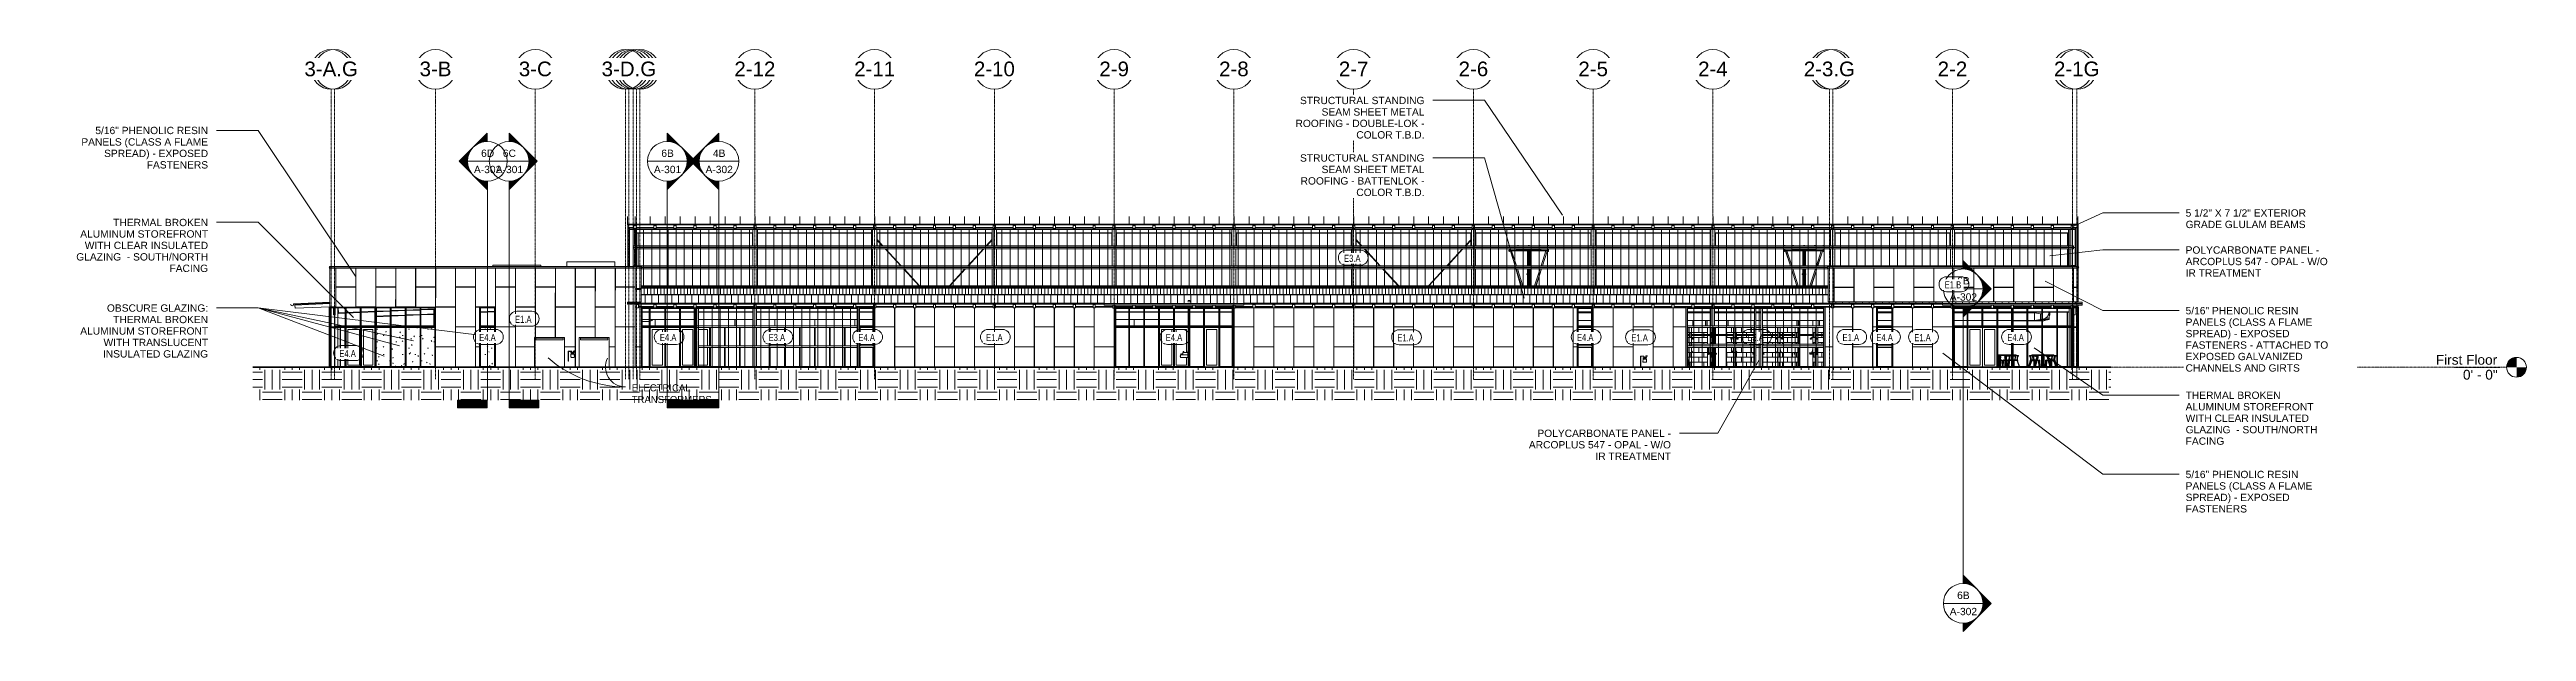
# Model space of a CAD drawing. Header units: inches. Extents: x 20230 to 40520, y -638 to 835.
# Drawn here: x 24443 to 30431, y -638 to 768 of the extents above; entities that cross this region are included whole.
import ezdxf

# ---------------------------------------------------------------- set-up
doc = ezdxf.new("R2010")
doc.units = ezdxf.units.IN
doc.header["$MEASUREMENT"] = 0
for name, pattern in [('Grid Line 1_2_', [0.875, 0.5, -0.125, 0.125, -0.125]), ('Hidden 1_8_', [0.1875, 0.125, -0.0625]), ('Hidden 1_8__2_', [0.1875, 0.125, -0.0625])]:
    doc.linetypes.add(name, pattern=pattern)
for name, color, linetype, lineweight in [('A-ANNO-KEYN', 231, 'Continuous', 9), ('A-DETL', 90, 'Continuous', 9), ('A-DOOR', 31, 'Continuous', 9), ('A-FLOR', 192, 'Continuous', 9), ('A-FLOR-LEVL', 51, 'Continuous', 9), ('A-GLAZ-CURT', 52, 'Continuous', 9), ('A-GLAZ-CWMG', 51, 'Continuous', 9), ('A-ROOF', 132, 'Continuous', 9), ('A-ROOF-OTLN', 132, 'Continuous', 9), ('A-ROOF-PATT', 132, 'Continuous', 9), ('A-WALL', 113, 'Continuous', 9), ('A-WALL-IDEN', 211, 'Continuous', 9), ('A-WALL-PATT', 111, 'Continuous', 9), ('C-TOPO', 7, 'Continuous', 9), ('Conc', 7, 'Continuous', 13), ('E-ELEC-EQPM', 71, 'Continuous', 9), ('G-ANNO-SYMB', 111, 'Continuous', 9), ('G-ANNO-TEXT', 231, 'Continuous', 9), ('I-FURN', 30, 'Continuous', 9), ('I-WALL', 2, 'Continuous', 9), ('M-EQPM', 50, 'Continuous', 9), ('M-HVAC-DUCT', 70, 'Continuous', 9), ('M-HVAC-DUCT-ANNO', 70, 'Continuous', 9), ('P-SANR-FIXT', 6, 'Continuous', 9), ('Q-SPCQ', 91, 'Continuous', 9), ('S-BEAM', 12, 'Continuous', 9), ('S-COLS', 52, 'Continuous', 9), ('S-GRID', 1, 'Continuous', 9), ('S-GRID-IDEN', 1, 'Continuous', 9)]:
    doc.layers.add(name, color=color, linetype=linetype, lineweight=lineweight)
doc.styles.add('Arial', font='arial.ttf', dxfattribs={"height": 23.60479})
doc.styles.add('Arial_1', font='arial.ttf', dxfattribs={"height": 35.407186})
doc.styles.add('Arial_2', font='arial.ttf', dxfattribs={"height": 17.703593})
doc.styles.add('Century Gothic', font='GOTHIC.TTF', dxfattribs={"width": 0.8, "height": 17.245342})
doc.styles.add('Century Gothic_1', font='GOTHIC.TTF', dxfattribs={"height": 17.245342})
pattern_1 = [(0, (28369.877, 12), (-48, 24), [48, 0, 0, 0]), (90, (28393.877, 0), (-48, 3e-15), [12, -12]), (90, (28381.877, 12), (-48, 3e-15), [12, -12]), (90, (28405.877, 12), (-48, 3e-15), [12, -12]), (0, (28369.877, 24), (-48, 24), [48, 0, 0, 0]), (90, (28417.877, 0), (-48, 3e-15), [12, -12])]
pattern_2 = [(0, (28497.314, 12), (-48, 24), [48, 0, 0, 0]), (90, (28521.314, 0), (-48, 3e-15), [12, -12]), (90, (28509.314, 12), (-48, 3e-15), [12, -12]), (90, (28533.314, 12), (-48, 3e-15), [12, -12]), (0, (28497.314, 24), (-48, 24), [48, 0, 0, 0]), (90, (28545.314, 0), (-48, 3e-15), [12, -12])]
pattern_3 = [(0, (28799.564, 12), (-48, 24), [48, 0, 0, 0]), (90, (28823.564, 0), (-48, 3e-15), [12, -12]), (90, (28811.564, 12), (-48, 3e-15), [12, -12]), (90, (28835.564, 12), (-48, 3e-15), [12, -12]), (0, (28799.564, 24), (-48, 24), [48, 0, 0, 0]), (90, (28847.564, 0), (-48, 3e-15), [12, -12])]
pattern_4 = [(0, (27645.49, 0), (48, 48), [48, -48]), (0, (27645.49, 18), (48, 48), [48, -48]), (0, (27645.49, 36), (48, 48), [48, -48]), (90, (27651.49, 42), (-48, 48), [48, -48]), (90, (27669.49, 42), (-48, 48), [48, -48]), (90, (27687.49, 42), (-48, 48), [48, -48])]
pattern_5 = [(0, (27645.49, 0), (61.44, 15.36), [2.534, -43.546, 2.534, -43.546, -245.76]), (0, (27645.49, 0), (61.44, 15.36), [-92.16, 2.534, -89.626, 2.534, -43.546, -107.52]), (0, (27645.49, 0), (61.44, 15.36), [-230.4, 2.534, -28.186, 2.534, -74.266]), (120, (27668.53, 7.68), (-44.02215, 45.5286), [2.534, -43.546, 2.534, -43.546, -245.76]), (120, (27668.53, 7.68), (-44.02215, 45.5286), [-92.16, 2.534, -89.626, 2.534, -43.546, -107.52]), (120, (27668.53, 7.68), (-44.02215, 45.5286), [-230.4, 2.534, -28.186, 2.534, -74.266]), (240, (27676.21, 38.4), (-17.41785, -60.8886), [2.534, -43.546, 2.534, -43.546, -245.76]), (240, (27676.21, 38.4), (-17.41785, -60.8886), [-92.16, 2.534, -89.626, 2.534, -43.546, -107.52]), (240, (27676.21, 38.4), (-17.41785, -60.8886), [-230.4, 2.534, -28.186, 2.534, -74.266])]

msp = doc.modelspace()

# ---------------------------------------------------------------- texts
at = {"layer": 'G-ANNO-SYMB', "char_height": 17.7, "attachment_point": 2, "line_spacing_factor": 0.938532, "style": 'Arial_2'}
for s, insert, width in [('A-302', (25502, 486.9), 78.624), ('6D', (25502, 526.1), 37.584), ('A-301', (25554.7, 486.9), 78.624), ('6C', (25554.7, 526.1), 37.584), ('A-301', (25937, 486.9), 78.624), ('6B', (25937, 526.1), 36.072), ('A-302', (26061.8, 486.9), 78.624), ('4B', (26061.8, 526.1), 36.072), ('6B', (29069.6, 218), 36.072), ('A-302', (29069.6, 178.7), 78.624), ('A-302', (29069.6, -581.5), 78.624), ('6B', (29069.6, -542.3), 36.072)]:
    msp.add_mtext(s, dxfattribs=dict(at, insert=insert, width=width))
at = {"layer": 'G-ANNO-TEXT', "color": 145, "insert": (25850.4, -41), "char_height": 17.245, "width": 213.84, "attachment_point": 1, "line_spacing_factor": 0.984117, "style": 'Century Gothic_1'}
msp.add_mtext('ELECTRICAL\\PTRANSFORMERS', dxfattribs=at)

# ---------------------------------------------------------------- blocks, each defined once
blk = doc.blocks.new('Drinking_Fountain-Haws_Corporation-Wall_Mounted_1119 - 1119-355849-Elevation - South')
at = {"layer": 'P-SANR-FIXT', "color": 8}
for p, q in [((24114, 27.8), (24113.8, 27.8)), ((24113.8, 26.2), (24114, 26.2)), ((24114, 26.2), (24114, 27.8)), ((24114, 27.8), (24114, 27.5)), ((24114.1, 27.7), (24114, 27.7)), ((24114, 27.6), (24114, 27.7)), ((24114, 27.7), (24114, 27.6)), ((24114, 26.5), (24114, 26.2)), ((24114, 26.3), (24114, 26.4)), ((24114, 26.4), (24114, 26.3)), ((24114, 26.3), (24114.1, 26.3)), ((24114.2, 28), (24114.2, 27.7)), ((24114.2, 26.3), (24114.2, 26)), ((24114.5, 28), (24114.3, 28)), ((24114.3, 26), (24114.5, 26)), ((24114.5, 26), (24114.5, 28)), ((24115.7, 32.4), (24115.7, 30.7)), ((24115.7, 30.7), (24116, 30.5)), ((24117.4, 32.5), (24115.8, 32.5)), ((24117.4, 32.5), (24115.8, 32.5)), ((24115.8, 32.5), (24117.4, 32.5)), ((24116.6, 30.7), (24115.8, 30.7)), ((24116, 31.2), (24116, 32.2)), ((24116, 32.2), (24117.2, 32.2)), ((24116, 31.2), (24117.2, 31.2)), ((24116, 30.5), (24116, 30)), ((24117, 31.1), (24116.2, 31.1)), ((24116.2, 31.1), (24117.1, 31.1)), ((24116.6, 30.5), (24116.2, 30.5)), ((24117.4, 30.7), (24116.6, 30.7)), ((24117, 30.5), (24116.6, 30.5)), ((24117.2, 32.2), (24117.2, 31.2)), ((24117.2, 30.5), (24117.5, 30.7)), ((24117.2, 30), (24117.2, 30.5)), ((24117.5, 30.7), (24117.5, 32.4)), ((24119.8, 33.3), (24119.5, 33.3)), ((24119.5, 31.7), (24119.8, 31.7)), ((24119.8, 33), (24119.8, 33.3)), ((24119.8, 33.3), (24119.8, 31.7)), ((24119.9, 33.2), (24119.8, 33.2)), ((24119.8, 33.1), (24119.8, 33.2)), ((24119.8, 33.2), (24119.8, 33.1)), ((24119.8, 31.7), (24119.8, 32)), ((24119.8, 31.8), (24119.8, 31.9)), ((24119.8, 31.9), (24119.8, 31.8)), ((24119.8, 31.8), (24119.9, 31.8)), ((24120, 33.5), (24119.9, 33.2)), ((24119.9, 31.8), (24120, 31.6)), ((24120.2, 33.5), (24120, 33.5)), ((24120, 31.5), (24120.2, 31.5)), ((24120.2, 33.5), (24120.2, 31.5)), ((24121.5, 38), (24121.5, 36.4)), ((24123.1, 38), (24121.5, 38)), ((24123.1, 38), (24121.5, 38)), ((24121.5, 38), (24123.1, 38)), ((24121.5, 36.4), (24121.7, 36.1)), ((24122.3, 36.4), (24121.5, 36.4)), ((24121.7, 36.8), (24121.7, 37.8)), ((24121.7, 37.8), (24122.9, 37.8)), ((24121.7, 36.8), (24122.9, 36.8)), ((24121.7, 36.1), (24121.7, 35.6)), ((24122.8, 36.6), (24121.9, 36.6)), ((24121.9, 36.6), (24122.8, 36.6)), ((24122.3, 36.1), (24121.9, 36.1)), ((24123.2, 36.4), (24122.3, 36.4)), ((24122.8, 36.1), (24122.3, 36.1)), ((24122.9, 37.8), (24122.9, 36.8)), ((24123, 36.1), (24123.2, 36.4)), ((24123, 35.6), (24123, 36.1)), ((24123.2, 36.4), (24123.2, 38))]:
    blk.add_line(p, q, dxfattribs=at)
at = {"layer": 'P-SANR-FIXT', "color": 7}
for p, q in [((24114.5, 30), (24114.5, 24)), ((24114.5, 30), (24114.7, 30)), ((24114.7, 24), (24114.5, 24)), ((24114.7, 30), (24117.7, 30)), ((24117.7, 24), (24114.7, 24)), ((24117.7, 30), (24132.5, 30)), ((24132.5, 24), (24117.7, 24)), ((24120.2, 35.6), (24120.2, 30)), ((24120.2, 35.6), (24120.4, 35.6)), ((24120.4, 35.6), (24123.4, 35.6)), ((24123.4, 35.6), (24132.5, 35.6)), ((24132.5, 23.4), (24132.5, 39.7)), ((24133, 39.7), (24132.5, 39.7)), ((24132.5, 23.4), (24133, 23.4))]:
    blk.add_line(p, q, dxfattribs=at)
at = {"layer": 'P-SANR-FIXT', "color": 8, "flags": 128}
for points in [[(24113.7, 27.7), (24113.7, 27.7), (24113.7, 27.7), (24113.7, 27.7), (24113.7, 27.7), (24113.7, 27.7), (24113.7, 27.7), (24113.7, 27.7), (24113.7, 27.7), (24113.7, 27.7), (24113.7, 27.7), (24113.7, 27.7), (24113.7, 27.7), (24113.7, 27.7), (24113.7, 27.7), (24113.7, 27.7), (24113.7, 27.7), (24113.7, 27.7), (24113.7, 27.7), (24113.7, 27.7), (24113.7, 27.7), (24113.7, 27.8), (24113.7, 27.8), (24113.7, 27.8), (24113.7, 27.8), (24113.7, 27.8), (24113.7, 27.8), (24113.7, 27.8), (24113.7, 27.8), (24113.7, 27.8), (24113.7, 27.8), (24113.7, 27.8), (24113.7, 27.8), (24113.7, 27.8), (24113.8, 27.8), (24113.8, 27.8), (24113.8, 27.8), (24113.8, 27.8), (24113.8, 27.8), (24113.8, 27.8), (24113.8, 27.8)], [(24113.7, 27.7), (24113.7, 27.7), (24113.7, 27.7), (24113.7, 27.7), (24113.7, 27.7), (24113.7, 27.7), (24113.7, 27.7), (24113.7, 27.7), (24113.7, 27.7), (24113.7, 27.7), (24113.7, 27.7), (24113.7, 27.6), (24113.7, 27.6), (24113.7, 27.6), (24113.7, 27.6), (24113.7, 27.6), (24113.7, 27.6), (24113.7, 27.6), (24113.7, 27.5), (24113.7, 27.5), (24113.7, 27.5), (24113.7, 27.5), (24113.7, 27.5), (24113.7, 27.4), (24113.7, 27.4), (24113.7, 27.4), (24113.7, 27.4), (24113.7, 27.3), (24113.7, 27.3), (24113.7, 27.3), (24113.7, 27.3), (24113.7, 27.2), (24113.7, 27.2), (24113.7, 27.2), (24113.7, 27.1), (24113.7, 27.1), (24113.7, 27.1), (24113.7, 27.1), (24113.7, 27), (24113.7, 27), (24113.7, 27), (24113.7, 27), (24113.7, 26.9), (24113.7, 26.9), (24113.7, 26.9), (24113.7, 26.8), (24113.7, 26.8), (24113.7, 26.8), (24113.7, 26.8), (24113.7, 26.7), (24113.7, 26.7), (24113.7, 26.7), (24113.7, 26.7), (24113.7, 26.6), (24113.7, 26.6), (24113.7, 26.6), (24113.7, 26.6), (24113.7, 26.5), (24113.7, 26.5), (24113.7, 26.5), (24113.7, 26.5), (24113.7, 26.5), (24113.7, 26.4), (24113.7, 26.4), (24113.7, 26.4), (24113.7, 26.4), (24113.7, 26.4), (24113.7, 26.4), (24113.7, 26.3), (24113.7, 26.3), (24113.7, 26.3), (24113.7, 26.3), (24113.7, 26.3), (24113.7, 26.3), (24113.7, 26.3), (24113.7, 26.3), (24113.7, 26.3), (24113.7, 26.3), (24113.7, 26.3)], [(24113.7, 26.3), (24113.7, 26.3), (24113.7, 26.3), (24113.7, 26.3), (24113.7, 26.3), (24113.7, 26.3), (24113.7, 26.3), (24113.7, 26.3), (24113.7, 26.3), (24113.7, 26.3), (24113.7, 26.3), (24113.7, 26.4), (24113.7, 26.4), (24113.7, 26.4), (24113.7, 26.4), (24113.7, 26.4), (24113.7, 26.4), (24113.7, 26.4), (24113.7, 26.5), (24113.7, 26.5), (24113.7, 26.5), (24113.7, 26.5), (24113.7, 26.5), (24113.7, 26.6), (24113.7, 26.6), (24113.7, 26.6), (24113.7, 26.6), (24113.7, 26.7), (24113.7, 26.7), (24113.7, 26.7), (24113.7, 26.7), (24113.7, 26.8), (24113.7, 26.8), (24113.7, 26.8), (24113.7, 26.9), (24113.7, 26.9), (24113.7, 26.9), (24113.7, 26.9), (24113.7, 27), (24113.7, 27), (24113.7, 27), (24113.7, 27), (24113.7, 27.1), (24113.7, 27.1), (24113.7, 27.1), (24113.7, 27.2), (24113.7, 27.2), (24113.7, 27.2), (24113.7, 27.2), (24113.7, 27.3), (24113.7, 27.3), (24113.7, 27.3), (24113.7, 27.3), (24113.7, 27.4), (24113.7, 27.4), (24113.7, 27.4), (24113.7, 27.4), (24113.7, 27.5), (24113.7, 27.5), (24113.7, 27.5), (24113.7, 27.5), (24113.7, 27.5), (24113.7, 27.6), (24113.7, 27.6), (24113.7, 27.6), (24113.7, 27.6), (24113.7, 27.6), (24113.7, 27.6), (24113.7, 27.7), (24113.7, 27.7), (24113.7, 27.7), (24113.7, 27.7), (24113.7, 27.7), (24113.7, 27.7), (24113.7, 27.7), (24113.7, 27.7), (24113.7, 27.7), (24113.7, 27.7), (24113.7, 27.7)], [(24113.8, 26.2), (24113.8, 26.2), (24113.8, 26.2), (24113.8, 26.2), (24113.8, 26.2), (24113.8, 26.2), (24113.7, 26.2), (24113.7, 26.2), (24113.7, 26.2), (24113.7, 26.2), (24113.7, 26.2), (24113.7, 26.2), (24113.7, 26.2), (24113.7, 26.2), (24113.7, 26.2), (24113.7, 26.2), (24113.7, 26.2), (24113.7, 26.2), (24113.7, 26.2), (24113.7, 26.3), (24113.7, 26.3), (24113.7, 26.3), (24113.7, 26.3), (24113.7, 26.3), (24113.7, 26.3), (24113.7, 26.3), (24113.7, 26.3), (24113.7, 26.3), (24113.7, 26.3), (24113.7, 26.3), (24113.7, 26.3), (24113.7, 26.3), (24113.7, 26.3), (24113.7, 26.3), (24113.7, 26.3), (24113.7, 26.3), (24113.7, 26.3), (24113.7, 26.3), (24113.7, 26.3), (24113.7, 26.3), (24113.7, 26.3)], [(24114.1, 27.7), (24114.1, 27.7), (24114.1, 27.7), (24114.1, 27.7), (24114.1, 27.7), (24114.1, 27.7), (24114.1, 27.7), (24114.1, 27.7), (24114.1, 27.7), (24114.1, 27.7), (24114.1, 27.7), (24114.1, 27.7), (24114.1, 27.7), (24114.1, 27.7), (24114.1, 27.7), (24114.1, 27.7), (24114.1, 27.7), (24114.1, 27.7), (24114.1, 27.7), (24114.1, 27.7), (24114.1, 27.7), (24114.1, 27.7), (24114.1, 27.7), (24114.1, 27.7), (24114.1, 27.7), (24114.1, 27.7), (24114.1, 27.7), (24114.1, 27.7), (24114.2, 27.7), (24114.2, 27.7), (24114.2, 27.7), (24114.2, 27.7), (24114.2, 27.7), (24114.2, 27.7)], [(24114.2, 26.3), (24114.2, 26.3), (24114.2, 26.3), (24114.2, 26.3), (24114.2, 26.3), (24114.2, 26.3), (24114.1, 26.3), (24114.1, 26.3), (24114.1, 26.3), (24114.1, 26.3), (24114.1, 26.3), (24114.1, 26.3), (24114.1, 26.3), (24114.1, 26.3), (24114.1, 26.3), (24114.1, 26.3), (24114.1, 26.3), (24114.1, 26.3), (24114.1, 26.3), (24114.1, 26.3), (24114.1, 26.3), (24114.1, 26.3), (24114.1, 26.3), (24114.1, 26.3), (24114.1, 26.3), (24114.1, 26.3), (24114.1, 26.3), (24114.1, 26.3), (24114.1, 26.3), (24114.1, 26.3), (24114.1, 26.3), (24114.1, 26.3), (24114.1, 26.3), (24114.1, 26.3)], [(24114.2, 28), (24114.2, 28), (24114.2, 28), (24114.2, 28), (24114.2, 28), (24114.2, 28), (24114.2, 28), (24114.2, 28), (24114.2, 28), (24114.2, 28), (24114.2, 28), (24114.2, 28), (24114.2, 28), (24114.2, 28), (24114.2, 28), (24114.2, 28), (24114.2, 28), (24114.2, 28), (24114.2, 28), (24114.2, 28), (24114.2, 28), (24114.2, 28), (24114.2, 28), (24114.2, 28), (24114.2, 28), (24114.2, 28), (24114.2, 28), (24114.3, 28), (24114.3, 28), (24114.3, 28), (24114.3, 28), (24114.3, 28), (24114.3, 28), (24114.3, 28)], [(24114.3, 26), (24114.3, 26), (24114.3, 26), (24114.3, 26), (24114.3, 26), (24114.3, 26), (24114.3, 26), (24114.2, 26), (24114.2, 26), (24114.2, 26), (24114.2, 26), (24114.2, 26), (24114.2, 26), (24114.2, 26), (24114.2, 26), (24114.2, 26), (24114.2, 26), (24114.2, 26), (24114.2, 26), (24114.2, 26), (24114.2, 26), (24114.2, 26), (24114.2, 26), (24114.2, 26), (24114.2, 26), (24114.2, 26), (24114.2, 26), (24114.2, 26), (24114.2, 26), (24114.2, 26), (24114.2, 26), (24114.2, 26), (24114.2, 26), (24114.2, 26)], [(24119.5, 33.2), (24119.5, 33.2), (24119.5, 33.2), (24119.5, 33.2), (24119.5, 33.2), (24119.5, 33.2), (24119.5, 33.2), (24119.5, 33.2), (24119.5, 33.2), (24119.5, 33.2), (24119.5, 33.2), (24119.5, 33.2), (24119.5, 33.2), (24119.5, 33.2), (24119.5, 33.2), (24119.5, 33.3), (24119.5, 33.3), (24119.5, 33.3), (24119.5, 33.3), (24119.5, 33.3), (24119.5, 33.3), (24119.5, 33.3), (24119.5, 33.3), (24119.5, 33.3), (24119.5, 33.3), (24119.5, 33.3), (24119.5, 33.3), (24119.5, 33.3), (24119.5, 33.3), (24119.5, 33.3), (24119.5, 33.3), (24119.5, 33.3), (24119.5, 33.3), (24119.5, 33.3), (24119.5, 33.3), (24119.5, 33.3), (24119.5, 33.3), (24119.5, 33.3), (24119.5, 33.3), (24119.5, 33.3), (24119.5, 33.3)], [(24119.5, 32.6), (24119.5, 32.6), (24119.5, 32.6), (24119.5, 32.7), (24119.5, 32.7), (24119.5, 32.7), (24119.5, 32.8), (24119.5, 32.8), (24119.5, 32.8), (24119.5, 32.8), (24119.5, 32.9), (24119.5, 32.9), (24119.5, 32.9), (24119.5, 32.9), (24119.5, 33), (24119.5, 33), (24119.5, 33), (24119.5, 33), (24119.5, 33), (24119.5, 33.1), (24119.5, 33.1), (24119.5, 33.1), (24119.5, 33.1), (24119.5, 33.1), (24119.5, 33.1), (24119.5, 33.1), (24119.5, 33.2), (24119.5, 33.2), (24119.5, 33.2), (24119.5, 33.2), (24119.5, 33.2), (24119.5, 33.2), (24119.5, 33.2), (24119.5, 33.2), (24119.5, 33.2), (24119.5, 33.2), (24119.5, 33.2)], [(24119.5, 33.2), (24119.5, 33.2), (24119.5, 33.2), (24119.5, 33.2), (24119.5, 33.2), (24119.5, 33.2), (24119.5, 33.2), (24119.5, 33.2), (24119.5, 33.2), (24119.5, 33.2), (24119.5, 33.2), (24119.5, 33.2), (24119.5, 33.1), (24119.5, 33.1), (24119.5, 33.1), (24119.5, 33.1), (24119.5, 33.1), (24119.5, 33.1), (24119.5, 33), (24119.5, 33), (24119.5, 33), (24119.5, 33), (24119.5, 33), (24119.5, 32.9), (24119.5, 32.9), (24119.5, 32.9), (24119.5, 32.9), (24119.5, 32.8), (24119.5, 32.8), (24119.5, 32.8), (24119.5, 32.8), (24119.5, 32.7), (24119.5, 32.7), (24119.5, 32.7), (24119.5, 32.7), (24119.5, 32.6), (24119.5, 32.6), (24119.5, 32.6), (24119.5, 32.5), (24119.5, 32.5), (24119.5, 32.5), (24119.5, 32.5), (24119.5, 32.4), (24119.5, 32.4), (24119.5, 32.4), (24119.5, 32.3), (24119.5, 32.3), (24119.5, 32.3), (24119.5, 32.3), (24119.5, 32.2), (24119.5, 32.2), (24119.5, 32.2), (24119.5, 32.2), (24119.5, 32.1), (24119.5, 32.1), (24119.5, 32.1), (24119.5, 32.1), (24119.5, 32), (24119.5, 32), (24119.5, 32), (24119.5, 32), (24119.5, 32), (24119.5, 31.9), (24119.5, 31.9), (24119.5, 31.9), (24119.5, 31.9), (24119.5, 31.9), (24119.5, 31.9), (24119.5, 31.9), (24119.5, 31.8), (24119.5, 31.8), (24119.5, 31.8), (24119.5, 31.8), (24119.5, 31.8), (24119.5, 31.8), (24119.5, 31.8), (24119.5, 31.8), (24119.5, 31.8), (24119.5, 31.8)], [(24119.5, 31.8), (24119.5, 31.8), (24119.5, 31.8), (24119.5, 31.8), (24119.5, 31.8), (24119.5, 31.8), (24119.5, 31.8), (24119.5, 31.8), (24119.5, 31.8), (24119.5, 31.8), (24119.5, 31.8), (24119.5, 31.9), (24119.5, 31.9), (24119.5, 31.9), (24119.5, 31.9), (24119.5, 31.9), (24119.5, 31.9), (24119.5, 32), (24119.5, 32), (24119.5, 32), (24119.5, 32), (24119.5, 32), (24119.5, 32.1), (24119.5, 32.1), (24119.5, 32.1), (24119.5, 32.1), (24119.5, 32.1), (24119.5, 32.2), (24119.5, 32.2), (24119.5, 32.2), (24119.5, 32.2), (24119.5, 32.3), (24119.5, 32.3), (24119.5, 32.3), (24119.5, 32.4), (24119.5, 32.4), (24119.5, 32.4), (24119.5, 32.4), (24119.5, 32.5), (24119.5, 32.5), (24119.5, 32.5), (24119.5, 32.6), (24119.5, 32.6)], [(24119.5, 31.7), (24119.5, 31.7), (24119.5, 31.7), (24119.5, 31.7), (24119.5, 31.7), (24119.5, 31.7), (24119.5, 31.7), (24119.5, 31.7), (24119.5, 31.7), (24119.5, 31.7), (24119.5, 31.7), (24119.5, 31.7), (24119.5, 31.8), (24119.5, 31.8), (24119.5, 31.8), (24119.5, 31.8), (24119.5, 31.8), (24119.5, 31.8), (24119.5, 31.8), (24119.5, 31.8), (24119.5, 31.8), (24119.5, 31.8), (24119.5, 31.8), (24119.5, 31.8), (24119.5, 31.8), (24119.5, 31.8), (24119.5, 31.8), (24119.5, 31.8), (24119.5, 31.8), (24119.5, 31.8), (24119.5, 31.8), (24119.5, 31.8), (24119.5, 31.8), (24119.5, 31.8), (24119.5, 31.8), (24119.5, 31.8), (24119.5, 31.8), (24119.5, 31.8), (24119.5, 31.8), (24119.5, 31.8), (24119.5, 31.8)], [(24119.9, 33.2), (24119.9, 33.2), (24119.9, 33.2), (24119.9, 33.2), (24119.9, 33.2), (24119.9, 33.2), (24119.9, 33.2), (24119.9, 33.2), (24119.9, 33.2), (24119.9, 33.2), (24119.9, 33.2), (24119.9, 33.2), (24119.9, 33.2), (24119.9, 33.2), (24119.9, 33.2), (24119.9, 33.2), (24119.9, 33.2), (24119.9, 33.2), (24119.9, 33.2), (24119.9, 33.2), (24119.9, 33.2), (24119.9, 33.2), (24119.9, 33.2), (24119.9, 33.2), (24119.9, 33.2), (24119.9, 33.2), (24119.9, 33.2), (24119.9, 33.2), (24119.9, 33.2), (24119.9, 33.2), (24119.9, 33.2), (24119.9, 33.2), (24119.9, 33.2), (24119.9, 33.2)], [(24119.9, 31.8), (24119.9, 31.8), (24119.9, 31.8), (24119.9, 31.8), (24119.9, 31.8), (24119.9, 31.8), (24119.9, 31.8), (24119.9, 31.8), (24119.9, 31.8), (24119.9, 31.8), (24119.9, 31.8), (24119.9, 31.8), (24119.9, 31.8), (24119.9, 31.8), (24119.9, 31.8), (24119.9, 31.8), (24119.9, 31.8), (24119.9, 31.8), (24119.9, 31.8), (24119.9, 31.8), (24119.9, 31.8), (24119.9, 31.8), (24119.9, 31.8), (24119.9, 31.8), (24119.9, 31.8), (24119.9, 31.8), (24119.9, 31.8), (24119.9, 31.8), (24119.9, 31.8), (24119.9, 31.8), (24119.9, 31.8), (24119.9, 31.8), (24119.9, 31.8), (24119.9, 31.8)], [(24120, 33.5), (24120, 33.5), (24120, 33.5), (24120, 33.5), (24120, 33.5), (24120, 33.5), (24120, 33.5), (24120, 33.5), (24120, 33.5), (24120, 33.5), (24120, 33.5), (24120, 33.5), (24120, 33.5), (24120, 33.5), (24120, 33.5), (24120, 33.5), (24120, 33.5), (24120, 33.5), (24120, 33.5), (24120, 33.5), (24120, 33.5), (24120, 33.5), (24120, 33.5), (24120, 33.5), (24120, 33.5), (24120, 33.5), (24120, 33.5), (24120, 33.5), (24120, 33.5), (24120, 33.5), (24120, 33.5), (24120, 33.5), (24120, 33.5), (24120, 33.5)], [(24120, 31.5), (24120, 31.5), (24120, 31.5), (24120, 31.5), (24120, 31.5), (24120, 31.5), (24120, 31.5), (24120, 31.5), (24120, 31.5), (24120, 31.5), (24120, 31.5), (24120, 31.5), (24120, 31.5), (24120, 31.5), (24120, 31.5), (24120, 31.5), (24120, 31.5), (24120, 31.5), (24120, 31.5), (24120, 31.5), (24120, 31.5), (24120, 31.5), (24120, 31.5), (24120, 31.5), (24120, 31.5), (24120, 31.5), (24120, 31.5), (24120, 31.5), (24120, 31.5), (24120, 31.5), (24120, 31.5), (24120, 31.6), (24120, 31.6), (24120, 31.6)]]:
    blk.add_lwpolyline(points, dxfattribs=at)
at = {"layer": 'P-SANR-FIXT', "color": 7}
blk.add_circle((24122.3, 37.5), 0.145, dxfattribs=at)
blk.add_ellipse((24116.6, 32), major_axis=(0.146, 0), ratio=0.99635, dxfattribs=at)
at = {"layer": 'P-SANR-FIXT', "color": 8}
for points, knots in [([(24115.8, 32.5), (24115.8, 32.5), (24115.7, 32.5), (24115.7, 32.5), (24115.7, 32.4), (24115.7, 32.4)], [0.0090533, 0.0090533, 0.0090533, 0.0090533, 0.1111111, 0.1666667, 0.2222222, 0.2222222, 0.2222222, 0.2222222]), ([(24116, 32.2), (24116, 32.3), (24116, 32.3), (24116, 32.3), (24116, 32.3), (24116, 32.3), (24116, 32.3), (24116, 32.4), (24116, 32.4), (24116, 32.4), (24116, 32.4), (24115.9, 32.4), (24115.9, 32.4), (24115.9, 32.4), (24115.9, 32.4), (24115.9, 32.5), (24115.9, 32.5), (24115.8, 32.5), (24115.8, 32.5)], [0, 0, 0, 0, 0.071429, 0.107143, 0.142857, 0.178571, 0.214286, 0.25, 0.285714, 0.321429, 0.357143, 0.392857, 0.428571, 0.464286, 0.5, 0.571429, 0.785714, 1, 1, 1, 1]), ([(24116, 31.2), (24116, 31.2), (24116, 31.2), (24116, 31.2), (24116, 31.2), (24116, 31.2), (24116, 31.2), (24116, 31.2), (24116, 31.2)], [0.6, 0.6, 0.6, 0.6, 0.625, 0.7, 0.775, 0.8125, 0.85, 1, 1, 1, 1]), ([(24116.2, 31.1), (24116.1, 31.1), (24116.1, 31.1), (24116.1, 31.1), (24116.1, 31.1), (24116.1, 31.1), (24116.1, 31.1)], [0, 0, 0, 0, 0.2, 0.3, 0.35, 0.4, 0.4, 0.4, 0.4]), ([(24116.6, 31), (24116.6, 31), (24116.6, 31), (24116.5, 31.1), (24116.5, 31.1), (24116.5, 31.1), (24116.5, 31.1), (24116.4, 31.1), (24116.4, 31.1), (24116.4, 31.1), (24116.4, 31.1), (24116.4, 31.1), (24116.4, 31.1), (24116.3, 31.1), (24116.3, 31.1), (24116.3, 31.1), (24116.3, 31.1), (24116.3, 31.1), (24116.2, 31.1), (24116.2, 31.1), (24116.2, 31.1), (24116.2, 31.1)], [0, 0, 0, 0, 0.1, 0.15, 0.2, 0.25, 0.3, 0.35, 0.375, 0.4, 0.425, 0.45, 0.5, 0.55, 0.6, 0.65, 0.7, 0.75, 0.8, 0.9, 1, 1, 1, 1]), ([(24117.1, 31.1), (24117, 31.1), (24117, 31.1), (24117, 31.1), (24116.9, 31.1), (24116.9, 31.1), (24116.9, 31.1), (24116.9, 31.1), (24116.9, 31.1), (24116.8, 31.1), (24116.8, 31.1), (24116.8, 31.1), (24116.8, 31.1), (24116.8, 31.1), (24116.8, 31.1), (24116.7, 31.1), (24116.7, 31.1), (24116.7, 31.1), (24116.7, 31.1), (24116.6, 31), (24116.6, 31), (24116.6, 31)], [0, 0, 0, 0, 0.1, 0.2, 0.25, 0.3, 0.35, 0.4, 0.45, 0.5, 0.55, 0.575, 0.6, 0.625, 0.65, 0.7, 0.75, 0.8, 0.85, 0.9, 1, 1, 1, 1]), ([(24117.1, 31.1), (24117.1, 31.1), (24117.1, 31.1), (24117.1, 31.1), (24117.1, 31.1), (24117.1, 31.1), (24117.1, 31.1), (24117.1, 31.1)], [0.6, 0.6, 0.6, 0.6, 0.625, 0.7, 0.775, 0.85, 1, 1, 1, 1]), ([(24117.4, 32.5), (24117.4, 32.5), (24117.4, 32.5), (24117.3, 32.5), (24117.3, 32.5), (24117.3, 32.4), (24117.3, 32.4), (24117.3, 32.4), (24117.3, 32.4), (24117.2, 32.4), (24117.2, 32.4), (24117.2, 32.4), (24117.2, 32.3), (24117.2, 32.3), (24117.2, 32.3), (24117.2, 32.3), (24117.2, 32.3), (24117.2, 32.3), (24117.2, 32.2)], [0, 0, 0, 0, 0.142857, 0.285714, 0.428571, 0.5, 0.535714, 0.571429, 0.625, 0.678571, 0.705357, 0.732143, 0.785714, 0.839286, 0.866071, 0.892857, 0.946429, 1, 1, 1, 1]), ([(24117.2, 31.2), (24117.2, 31.2), (24117.2, 31.2), (24117.2, 31.2), (24117.2, 31.2), (24117.2, 31.2), (24117.2, 31.2), (24117.2, 31.2), (24117.2, 31.2)], [0, 0, 0, 0, 0.1, 0.15, 0.2, 0.3, 0.35, 0.4, 0.4, 0.4, 0.4]), ([(24117.5, 32.4), (24117.5, 32.4), (24117.5, 32.5), (24117.5, 32.5), (24117.4, 32.5), (24117.4, 32.5)], [0.7777778, 0.7777778, 0.7777778, 0.7777778, 0.8333333, 0.8888889, 0.9909467, 0.9909467, 0.9909467, 0.9909467]), ([(24121.7, 37.8), (24121.7, 37.8), (24121.7, 37.8), (24121.7, 37.8), (24121.7, 37.8), (24121.7, 37.8), (24121.7, 37.9), (24121.7, 37.9), (24121.7, 37.9), (24121.7, 37.9), (24121.7, 37.9), (24121.7, 37.9), (24121.7, 37.9), (24121.7, 37.9), (24121.6, 37.9), (24121.6, 38), (24121.6, 38), (24121.6, 38), (24121.5, 38)], [0, 0, 0, 0, 0.071429, 0.107143, 0.142857, 0.178571, 0.214286, 0.25, 0.285714, 0.321429, 0.357143, 0.392857, 0.428571, 0.464286, 0.5, 0.571429, 0.785714, 1, 1, 1, 1]), ([(24121.5, 38), (24121.5, 38), (24121.5, 38), (24121.5, 38), (24121.5, 37.9), (24121.5, 37.9)], [0.0090533, 0.0090533, 0.0090533, 0.0090533, 0.1111111, 0.1666667, 0.2222222, 0.2222222, 0.2222222, 0.2222222]), ([(24121.9, 36.6), (24121.9, 36.6), (24121.8, 36.6), (24121.8, 36.6), (24121.8, 36.7), (24121.8, 36.7), (24121.8, 36.7), (24121.8, 36.7), (24121.8, 36.7), (24121.8, 36.7), (24121.7, 36.7), (24121.7, 36.7), (24121.7, 36.7), (24121.7, 36.7), (24121.7, 36.7), (24121.7, 36.8)], [0, 0, 0, 0, 0.2, 0.3, 0.35, 0.4, 0.475, 0.55, 0.5875, 0.625, 0.7, 0.775, 0.8125, 0.85, 1, 1, 1, 1]), ([(24122.3, 36.6), (24122.3, 36.6), (24122.3, 36.6), (24122.3, 36.6), (24122.2, 36.6), (24122.2, 36.6), (24122.2, 36.6), (24122.2, 36.6), (24122.2, 36.6), (24122.1, 36.6), (24122.1, 36.6), (24122.1, 36.6), (24122.1, 36.6), (24122.1, 36.6), (24122.1, 36.6), (24122, 36.6), (24122, 36.6), (24122, 36.6), (24122, 36.6), (24121.9, 36.6), (24121.9, 36.6), (24121.9, 36.6)], [0, 0, 0, 0, 0.1, 0.15, 0.2, 0.25, 0.3, 0.35, 0.375, 0.4, 0.425, 0.45, 0.5, 0.55, 0.6, 0.65, 0.7, 0.75, 0.8, 0.9, 1, 1, 1, 1]), ([(24122.8, 36.6), (24122.8, 36.6), (24122.7, 36.6), (24122.7, 36.6), (24122.7, 36.6), (24122.7, 36.6), (24122.6, 36.6), (24122.6, 36.6), (24122.6, 36.6), (24122.6, 36.6), (24122.5, 36.6), (24122.5, 36.6), (24122.5, 36.6), (24122.5, 36.6), (24122.5, 36.6), (24122.5, 36.6), (24122.4, 36.6), (24122.4, 36.6), (24122.4, 36.6), (24122.4, 36.6), (24122.3, 36.6), (24122.3, 36.6)], [0, 0, 0, 0, 0.1, 0.2, 0.25, 0.3, 0.35, 0.4, 0.45, 0.5, 0.55, 0.575, 0.6, 0.625, 0.65, 0.7, 0.75, 0.8, 0.85, 0.9, 1, 1, 1, 1]), ([(24122.9, 36.8), (24122.9, 36.8), (24122.9, 36.7), (24122.9, 36.7), (24122.9, 36.7), (24122.9, 36.7), (24122.9, 36.7), (24122.9, 36.7), (24122.9, 36.7), (24122.9, 36.7), (24122.9, 36.7), (24122.9, 36.7), (24122.8, 36.7), (24122.8, 36.6), (24122.8, 36.6), (24122.8, 36.6), (24122.8, 36.6)], [0, 0, 0, 0, 0.1, 0.15, 0.2, 0.3, 0.35, 0.4, 0.475, 0.55, 0.5875, 0.625, 0.7, 0.775, 0.85, 1, 1, 1, 1]), ([(24123.1, 38), (24123.1, 38), (24123.1, 38), (24123.1, 38), (24123, 38), (24123, 37.9), (24123, 37.9), (24123, 37.9), (24123, 37.9), (24123, 37.9), (24123, 37.9), (24123, 37.9), (24123, 37.9), (24122.9, 37.8), (24122.9, 37.8), (24122.9, 37.8), (24122.9, 37.8), (24122.9, 37.8), (24122.9, 37.8)], [0, 0, 0, 0, 0.142857, 0.285714, 0.428571, 0.5, 0.535714, 0.571429, 0.625, 0.678571, 0.705357, 0.732143, 0.785714, 0.839286, 0.866071, 0.892857, 0.946429, 1, 1, 1, 1]), ([(24123.2, 37.9), (24123.2, 37.9), (24123.2, 38), (24123.2, 38), (24123.2, 38), (24123.1, 38)], [0.7777778, 0.7777778, 0.7777778, 0.7777778, 0.8333333, 0.8888889, 0.9909467, 0.9909467, 0.9909467, 0.9909467])]:
    blk.add_open_spline(points, degree=3, knots=knots, dxfattribs=at)
blk = doc.blocks.new('817_Grab_Bars - 8170-001240-25748-Elevation - South')
at = {"layer": 'Q-SPCQ', "color": 7}
for p, q in [((25393.6, 33), (25393.6, 33)), ((25393.6, 31.5), (25393.6, 31.5))]:
    blk.add_line(p, q, dxfattribs=at)
at = {"layer": 'Q-SPCQ', "color": 10}
for p, q in [((25395.6, 33), (25394.9, 33)), ((25395.6, 33), (25394.9, 33)), ((25394.9, 31.5), (25395.6, 31.5)), ((25394.9, 31.5), (25395.6, 31.5)), ((25395.9, 33.8), (25395.6, 33.8)), ((25395.9, 33.8), (25395.6, 33.8)), ((25395.6, 30.7), (25395.6, 33.8)), ((25395.6, 30.9), (25395.6, 30.7)), ((25395.6, 30.7), (25395.6, 30.9)), ((25395.6, 30.9), (25395.6, 30.7)), ((25395.6, 30.7), (25395.9, 30.7)), ((25395.6, 30.7), (25395.9, 30.7))]:
    blk.add_line(p, q, dxfattribs=at)
at = {"layer": 'Q-SPCQ', "color": 10, "flags": 128}
for points in [[(25392.9, 32.2), (25392.9, 32.3), (25392.9, 32.3), (25392.9, 32.3), (25392.9, 32.4), (25392.9, 32.4), (25392.9, 32.4), (25392.9, 32.5), (25392.9, 32.5), (25392.9, 32.5), (25392.9, 32.5), (25393, 32.6), (25393, 32.6), (25393, 32.6), (25393, 32.6), (25393, 32.7), (25393, 32.7), (25393.1, 32.7), (25393.1, 32.7), (25393.1, 32.8), (25393.1, 32.8), (25393.1, 32.8), (25393.2, 32.8), (25393.2, 32.8), (25393.2, 32.9), (25393.2, 32.9), (25393.3, 32.9), (25393.3, 32.9), (25393.3, 32.9), (25393.3, 32.9), (25393.4, 32.9), (25393.4, 33), (25393.4, 33), (25393.5, 33), (25393.5, 33), (25393.5, 33), (25393.5, 33), (25393.6, 33), (25393.6, 33), (25393.6, 33), (25393.6, 33)], [(25393.6, 31.5), (25393.6, 31.5), (25393.6, 31.5), (25393.6, 31.5), (25393.5, 31.5), (25393.5, 31.5), (25393.5, 31.5), (25393.4, 31.5), (25393.4, 31.5), (25393.4, 31.5), (25393.3, 31.6), (25393.3, 31.6), (25393.3, 31.6), (25393.3, 31.6), (25393.2, 31.6), (25393.2, 31.6), (25393.2, 31.6), (25393.2, 31.7), (25393.1, 31.7), (25393.1, 31.7), (25393.1, 31.7), (25393.1, 31.7), (25393.1, 31.8), (25393, 31.8), (25393, 31.8), (25393, 31.8), (25393, 31.9), (25393, 31.9), (25393, 31.9), (25393, 32), (25392.9, 32), (25392.9, 32), (25392.9, 32), (25392.9, 32.1), (25392.9, 32.1), (25392.9, 32.1), (25392.9, 32.2), (25392.9, 32.2), (25392.9, 32.2), (25392.9, 32.2), (25392.9, 32.2)], [(25393.6, 33), (25393.6, 33), (25393.6, 33), (25393.6, 33), (25393.7, 33), (25393.7, 33), (25393.7, 33), (25393.7, 33), (25393.7, 33), (25393.7, 33), (25393.7, 33), (25393.8, 33), (25393.8, 33), (25393.8, 33), (25393.8, 33), (25393.9, 33), (25393.9, 33), (25393.9, 33), (25394, 33), (25394, 33), (25394, 33), (25394.1, 33), (25394.1, 33), (25394.1, 33), (25394.2, 33), (25394.2, 33), (25394.3, 33), (25394.3, 33), (25394.3, 33), (25394.4, 33), (25394.4, 33), (25394.5, 33), (25394.5, 33), (25394.6, 33), (25394.6, 33), (25394.7, 33), (25394.7, 33), (25394.8, 33), (25394.8, 33), (25394.9, 33), (25394.9, 33)], [(25394.9, 33), (25394.8, 33), (25394.8, 33), (25394.7, 33), (25394.7, 33), (25394.6, 33), (25394.6, 33), (25394.5, 33), (25394.5, 33), (25394.4, 33), (25394.4, 33), (25394.4, 33), (25394.3, 33), (25394.3, 33), (25394.2, 33), (25394.2, 33), (25394.1, 33), (25394.1, 33), (25394.1, 33), (25394, 33), (25394, 33), (25394, 33), (25393.9, 33), (25393.9, 33), (25393.9, 33), (25393.8, 33), (25393.8, 33), (25393.8, 33), (25393.8, 33), (25393.7, 33), (25393.7, 33), (25393.7, 33), (25393.7, 33), (25393.7, 33), (25393.7, 33), (25393.7, 33), (25393.7, 33), (25393.6, 33), (25393.6, 33)], [(25394.9, 31.5), (25394.8, 31.5), (25394.8, 31.5), (25394.7, 31.5), (25394.7, 31.5), (25394.6, 31.5), (25394.6, 31.5), (25394.5, 31.5), (25394.5, 31.5), (25394.4, 31.5), (25394.4, 31.5), (25394.4, 31.5), (25394.3, 31.5), (25394.3, 31.5), (25394.2, 31.5), (25394.2, 31.5), (25394.1, 31.5), (25394.1, 31.5), (25394.1, 31.5), (25394, 31.5), (25394, 31.5), (25394, 31.5), (25393.9, 31.5), (25393.9, 31.5), (25393.9, 31.5), (25393.8, 31.5), (25393.8, 31.5), (25393.8, 31.5), (25393.8, 31.5), (25393.7, 31.5), (25393.7, 31.5), (25393.7, 31.5), (25393.7, 31.5), (25393.7, 31.5), (25393.7, 31.5), (25393.7, 31.5), (25393.7, 31.5), (25393.6, 31.5), (25393.6, 31.5)], [(25393.6, 31.5), (25393.6, 31.5), (25393.6, 31.5), (25393.6, 31.5), (25393.7, 31.5), (25393.7, 31.5), (25393.7, 31.5), (25393.7, 31.5), (25393.7, 31.5), (25393.7, 31.5), (25393.7, 31.5), (25393.8, 31.5), (25393.8, 31.5), (25393.8, 31.5), (25393.8, 31.5), (25393.9, 31.5), (25393.9, 31.5), (25393.9, 31.5), (25394, 31.5), (25394, 31.5), (25394, 31.5), (25394.1, 31.5), (25394.1, 31.5), (25394.1, 31.5), (25394.2, 31.5), (25394.2, 31.5), (25394.3, 31.5), (25394.3, 31.5), (25394.3, 31.5), (25394.4, 31.5), (25394.4, 31.5), (25394.5, 31.5), (25394.5, 31.5), (25394.6, 31.5), (25394.6, 31.5), (25394.7, 31.5), (25394.7, 31.5), (25394.8, 31.5), (25394.8, 31.5), (25394.9, 31.5), (25394.9, 31.5)]]:
    blk.add_lwpolyline(points, dxfattribs=at)
blk = doc.blocks.new('817_Grab_Bars - 8170-001240-V51-Elevation - South')
at = {"layer": 'Q-SPCQ', "color": 10}
for p, q in [((25408.2, 33.8), (25407.9, 33.8)), ((25408.2, 33.8), (25407.9, 33.8)), ((25407.9, 30.7), (25408.2, 30.7)), ((25407.9, 30.7), (25408.2, 30.7)), ((25408.2, 33.8), (25408.2, 30.7)), ((25408.2, 33.6), (25408.2, 33.8)), ((25408.2, 33.8), (25408.2, 33.6)), ((25408.2, 33.6), (25408.2, 33.8)), ((25408.9, 33), (25408.2, 33)), ((25408.9, 33), (25408.2, 33)), ((25408.2, 31.5), (25408.9, 31.5)), ((25408.2, 31.5), (25408.9, 31.5))]:
    blk.add_line(p, q, dxfattribs=at)
at = {"layer": 'Q-SPCQ', "color": 7}
for p, q in [((25410.1, 33), (25410.1, 33)), ((25410.1, 31.5), (25410.1, 31.5))]:
    blk.add_line(p, q, dxfattribs=at)
at = {"layer": 'Q-SPCQ', "color": 10, "flags": 128}
for points in [[(25410.1, 33), (25410.1, 33), (25410.1, 33), (25410.1, 33), (25410.1, 33), (25410.1, 33), (25410.1, 33), (25410.1, 33), (25410.1, 33), (25410.1, 33), (25410, 33), (25410, 33), (25410, 33), (25410, 33), (25409.9, 33), (25409.9, 33), (25409.9, 33), (25409.9, 33), (25409.8, 33), (25409.8, 33), (25409.8, 33), (25409.7, 33), (25409.7, 33), (25409.6, 33), (25409.6, 33), (25409.6, 33), (25409.5, 33), (25409.5, 33), (25409.4, 33), (25409.4, 33), (25409.3, 33), (25409.3, 33), (25409.2, 33), (25409.2, 33), (25409.2, 33), (25409.1, 33), (25409.1, 33), (25409, 33), (25409, 33), (25408.9, 33), (25408.9, 33)], [(25408.9, 33), (25408.9, 33), (25409, 33), (25409, 33), (25409.1, 33), (25409.1, 33), (25409.2, 33), (25409.2, 33), (25409.3, 33), (25409.3, 33), (25409.4, 33), (25409.4, 33), (25409.5, 33), (25409.5, 33), (25409.6, 33), (25409.6, 33), (25409.6, 33), (25409.7, 33), (25409.7, 33), (25409.8, 33), (25409.8, 33), (25409.8, 33), (25409.9, 33), (25409.9, 33), (25409.9, 33), (25409.9, 33), (25410, 33), (25410, 33), (25410, 33), (25410, 33), (25410.1, 33), (25410.1, 33), (25410.1, 33), (25410.1, 33), (25410.1, 33), (25410.1, 33), (25410.1, 33), (25410.1, 33), (25410.1, 33)], [(25408.9, 31.5), (25408.9, 31.5), (25409, 31.5), (25409, 31.5), (25409.1, 31.5), (25409.1, 31.5), (25409.2, 31.5), (25409.2, 31.5), (25409.3, 31.5), (25409.3, 31.5), (25409.4, 31.5), (25409.4, 31.5), (25409.5, 31.5), (25409.5, 31.5), (25409.6, 31.5), (25409.6, 31.5), (25409.6, 31.5), (25409.7, 31.5), (25409.7, 31.5), (25409.8, 31.5), (25409.8, 31.5), (25409.8, 31.5), (25409.9, 31.5), (25409.9, 31.5), (25409.9, 31.5), (25409.9, 31.5), (25410, 31.5), (25410, 31.5), (25410, 31.5), (25410, 31.5), (25410.1, 31.5), (25410.1, 31.5), (25410.1, 31.5), (25410.1, 31.5), (25410.1, 31.5), (25410.1, 31.5), (25410.1, 31.5), (25410.1, 31.5), (25410.1, 31.5)], [(25410.1, 31.5), (25410.1, 31.5), (25410.1, 31.5), (25410.1, 31.5), (25410.1, 31.5), (25410.1, 31.5), (25410.1, 31.5), (25410.1, 31.5), (25410.1, 31.5), (25410.1, 31.5), (25410, 31.5), (25410, 31.5), (25410, 31.5), (25410, 31.5), (25409.9, 31.5), (25409.9, 31.5), (25409.9, 31.5), (25409.9, 31.5), (25409.8, 31.5), (25409.8, 31.5), (25409.8, 31.5), (25409.7, 31.5), (25409.7, 31.5), (25409.6, 31.5), (25409.6, 31.5), (25409.6, 31.5), (25409.5, 31.5), (25409.5, 31.5), (25409.4, 31.5), (25409.4, 31.5), (25409.3, 31.5), (25409.3, 31.5), (25409.2, 31.5), (25409.2, 31.5), (25409.2, 31.5), (25409.1, 31.5), (25409.1, 31.5), (25409, 31.5), (25409, 31.5), (25408.9, 31.5), (25408.9, 31.5)], [(25410.1, 33), (25410.2, 33), (25410.2, 33), (25410.2, 33), (25410.3, 33), (25410.3, 33), (25410.3, 33), (25410.3, 33), (25410.4, 33), (25410.4, 33), (25410.4, 32.9), (25410.5, 32.9), (25410.5, 32.9), (25410.5, 32.9), (25410.5, 32.9), (25410.6, 32.9), (25410.6, 32.9), (25410.6, 32.8), (25410.6, 32.8), (25410.7, 32.8), (25410.7, 32.8), (25410.7, 32.8), (25410.7, 32.7), (25410.7, 32.7), (25410.8, 32.7), (25410.8, 32.7), (25410.8, 32.6), (25410.8, 32.6), (25410.8, 32.6), (25410.8, 32.5), (25410.8, 32.5), (25410.8, 32.5), (25410.9, 32.5), (25410.9, 32.4), (25410.9, 32.4), (25410.9, 32.4), (25410.9, 32.3), (25410.9, 32.3), (25410.9, 32.3), (25410.9, 32.3), (25410.9, 32.2)], [(25410.9, 32.2), (25410.9, 32.2), (25410.9, 32.2), (25410.9, 32.2), (25410.9, 32.1), (25410.9, 32.1), (25410.9, 32.1), (25410.9, 32), (25410.9, 32), (25410.8, 32), (25410.8, 32), (25410.8, 31.9), (25410.8, 31.9), (25410.8, 31.9), (25410.8, 31.9), (25410.8, 31.8), (25410.7, 31.8), (25410.7, 31.8), (25410.7, 31.8), (25410.7, 31.7), (25410.7, 31.7), (25410.6, 31.7), (25410.6, 31.7), (25410.6, 31.7), (25410.6, 31.6), (25410.5, 31.6), (25410.5, 31.6), (25410.5, 31.6), (25410.5, 31.6), (25410.4, 31.6), (25410.4, 31.6), (25410.4, 31.5), (25410.4, 31.5), (25410.3, 31.5), (25410.3, 31.5), (25410.3, 31.5), (25410.2, 31.5), (25410.2, 31.5), (25410.2, 31.5), (25410.1, 31.5), (25410.1, 31.5)]]:
    blk.add_lwpolyline(points, dxfattribs=at)
blk = doc.blocks.new('817_Grab_Bars - 8170-001240-V52-Elevation - South')
at = {"layer": 'Q-SPCQ', "color": 10}
for p, q in [((25522.8, 33.8), (25522.5, 33.8)), ((25522.8, 33.8), (25522.5, 33.8)), ((25522.5, 30.7), (25522.5, 33.8)), ((25522.5, 30.9), (25522.5, 30.7)), ((25522.5, 30.7), (25522.5, 30.9)), ((25522.5, 30.9), (25522.5, 30.7)), ((25522.5, 30.7), (25522.8, 30.7)), ((25522.5, 30.7), (25522.8, 30.7)), ((25522.8, 33.8), (25522.8, 30.7)), ((25522.8, 33.6), (25522.8, 33.8)), ((25522.8, 33.8), (25522.8, 33.6)), ((25522.8, 33.6), (25522.8, 33.8)), ((25523.5, 33), (25522.8, 33)), ((25523.5, 33), (25522.8, 33)), ((25522.8, 31.5), (25523.5, 31.5)), ((25522.8, 31.5), (25523.5, 31.5))]:
    blk.add_line(p, q, dxfattribs=at)
at = {"layer": 'Q-SPCQ', "color": 7}
for p, q in [((25524.8, 33), (25524.8, 33)), ((25524.8, 31.5), (25524.8, 31.5))]:
    blk.add_line(p, q, dxfattribs=at)
at = {"layer": 'Q-SPCQ', "color": 10, "flags": 128}
for points in [[(25524.8, 33), (25524.8, 33), (25524.8, 33), (25524.8, 33), (25524.7, 33), (25524.7, 33), (25524.7, 33), (25524.7, 33), (25524.7, 33), (25524.7, 33), (25524.7, 33), (25524.6, 33), (25524.6, 33), (25524.6, 33), (25524.6, 33), (25524.5, 33), (25524.5, 33), (25524.5, 33), (25524.5, 33), (25524.4, 33), (25524.4, 33), (25524.3, 33), (25524.3, 33), (25524.3, 33), (25524.2, 33), (25524.2, 33), (25524.1, 33), (25524.1, 33), (25524.1, 33), (25524, 33), (25524, 33), (25523.9, 33), (25523.9, 33), (25523.8, 33), (25523.8, 33), (25523.7, 33), (25523.7, 33), (25523.6, 33), (25523.6, 33), (25523.5, 33), (25523.5, 33)], [(25523.5, 33), (25523.6, 33), (25523.6, 33), (25523.7, 33), (25523.7, 33), (25523.8, 33), (25523.8, 33), (25523.9, 33), (25523.9, 33), (25524, 33), (25524, 33), (25524, 33), (25524.1, 33), (25524.1, 33), (25524.2, 33), (25524.2, 33), (25524.3, 33), (25524.3, 33), (25524.3, 33), (25524.4, 33), (25524.4, 33), (25524.4, 33), (25524.5, 33), (25524.5, 33), (25524.5, 33), (25524.6, 33), (25524.6, 33), (25524.6, 33), (25524.6, 33), (25524.7, 33), (25524.7, 33), (25524.7, 33), (25524.7, 33), (25524.7, 33), (25524.7, 33), (25524.7, 33), (25524.8, 33), (25524.8, 33), (25524.8, 33)], [(25523.5, 31.5), (25523.6, 31.5), (25523.6, 31.5), (25523.7, 31.5), (25523.7, 31.5), (25523.8, 31.5), (25523.8, 31.5), (25523.9, 31.5), (25523.9, 31.5), (25524, 31.5), (25524, 31.5), (25524, 31.5), (25524.1, 31.5), (25524.1, 31.5), (25524.2, 31.5), (25524.2, 31.5), (25524.3, 31.5), (25524.3, 31.5), (25524.3, 31.5), (25524.4, 31.5), (25524.4, 31.5), (25524.4, 31.5), (25524.5, 31.5), (25524.5, 31.5), (25524.5, 31.5), (25524.6, 31.5), (25524.6, 31.5), (25524.6, 31.5), (25524.6, 31.5), (25524.7, 31.5), (25524.7, 31.5), (25524.7, 31.5), (25524.7, 31.5), (25524.7, 31.5), (25524.7, 31.5), (25524.7, 31.5), (25524.8, 31.5), (25524.8, 31.5), (25524.8, 31.5)], [(25524.8, 31.5), (25524.8, 31.5), (25524.8, 31.5), (25524.8, 31.5), (25524.7, 31.5), (25524.7, 31.5), (25524.7, 31.5), (25524.7, 31.5), (25524.7, 31.5), (25524.7, 31.5), (25524.7, 31.5), (25524.6, 31.5), (25524.6, 31.5), (25524.6, 31.5), (25524.6, 31.5), (25524.5, 31.5), (25524.5, 31.5), (25524.5, 31.5), (25524.5, 31.5), (25524.4, 31.5), (25524.4, 31.5), (25524.3, 31.5), (25524.3, 31.5), (25524.3, 31.5), (25524.2, 31.5), (25524.2, 31.5), (25524.1, 31.5), (25524.1, 31.5), (25524.1, 31.5), (25524, 31.5), (25524, 31.5), (25523.9, 31.5), (25523.9, 31.5), (25523.8, 31.5), (25523.8, 31.5), (25523.7, 31.5), (25523.7, 31.5), (25523.6, 31.5), (25523.6, 31.5), (25523.5, 31.5), (25523.5, 31.5)], [(25524.8, 33), (25524.8, 33), (25524.8, 33), (25524.9, 33), (25524.9, 33), (25524.9, 33), (25524.9, 33), (25525, 33), (25525, 33), (25525, 33), (25525.1, 32.9), (25525.1, 32.9), (25525.1, 32.9), (25525.1, 32.9), (25525.2, 32.9), (25525.2, 32.9), (25525.2, 32.9), (25525.2, 32.8), (25525.3, 32.8), (25525.3, 32.8), (25525.3, 32.8), (25525.3, 32.8), (25525.3, 32.7), (25525.4, 32.7), (25525.4, 32.7), (25525.4, 32.7), (25525.4, 32.6), (25525.4, 32.6), (25525.4, 32.6), (25525.5, 32.5), (25525.5, 32.5), (25525.5, 32.5), (25525.5, 32.5), (25525.5, 32.4), (25525.5, 32.4), (25525.5, 32.4), (25525.5, 32.3), (25525.5, 32.3), (25525.5, 32.3), (25525.5, 32.3), (25525.5, 32.2)], [(25525.5, 32.2), (25525.5, 32.2), (25525.5, 32.2), (25525.5, 32.2), (25525.5, 32.1), (25525.5, 32.1), (25525.5, 32.1), (25525.5, 32), (25525.5, 32), (25525.5, 32), (25525.5, 32), (25525.4, 31.9), (25525.4, 31.9), (25525.4, 31.9), (25525.4, 31.9), (25525.4, 31.8), (25525.4, 31.8), (25525.3, 31.8), (25525.3, 31.8), (25525.3, 31.7), (25525.3, 31.7), (25525.3, 31.7), (25525.2, 31.7), (25525.2, 31.7), (25525.2, 31.6), (25525.2, 31.6), (25525.1, 31.6), (25525.1, 31.6), (25525.1, 31.6), (25525.1, 31.6), (25525, 31.6), (25525, 31.5), (25525, 31.5), (25525, 31.5), (25524.9, 31.5), (25524.9, 31.5), (25524.9, 31.5), (25524.8, 31.5), (25524.8, 31.5), (25524.8, 31.5), (25524.8, 31.5)]]:
    blk.add_lwpolyline(points, dxfattribs=at)
blk = doc.blocks.new('Drinking_Fountain-Haws_Corporation-Wall_Mounted_1119 - 1119-355850-Elevation - South')
at = {"layer": 'P-SANR-FIXT', "color": 10}
for p, q in [((25505.8, 28.1), (25505.8, 28.1)), ((25521.8, 36.7), (25521.8, 36.7)), ((25521.8, 33.7), (25521.8, 33.7)), ((25521.8, 33.7), (25521.8, 33.7))]:
    blk.add_line(p, q, dxfattribs=at)
for centre, radius, start, end in [((25505.1, 31.1), 0.687, 330, 30), ((25507.9, 28.6), 0.25, 90, 270), ((25507.9, 28.6), 0.25, 150, 210), ((25507.9, 28.6), 0.25, 270, 90), ((25507.9, 28.6), 0.25, 330, 30), ((25521.1, 36.7), 0.688, 300, 60)]:
    blk.add_arc(centre, radius, start, end, dxfattribs=at)
blk = doc.blocks.new('Shower_Seat-Retractable-Frost_Products_LTD_-Handicap-_975L_M_ - Steel-Stainless-110062-Elevation - South')
at = {"layer": 'Q-SPCQ', "color": 90, "lineweight": 13}
for p, q in [((25342.9, 18), (25340.4, 18)), ((25341.4, 17.5), (25340.4, 17.5)), ((25340.9, 16.3), (25340.4, 16.3)), ((25342.3, 9.9), (25340.4, 10.1)), ((25340.4, 9.1), (25342.2, 8.9)), ((25340.9, 16.3), (25341.5, 16.3)), ((25340.9, 14.8), (25340.9, 16.3)), ((25341.5, 17.5), (25342.9, 17.5)), ((25341.5, 16.3), (25341.5, 17.5)), ((25344, 14.1), (25341.6, 14.1)), ((25341.7, 13.1), (25344, 13.1)), ((25342.2, 8.9), (25343.1, 8.7)), ((25343.1, 9.8), (25342.3, 9.9)), ((25342.9, 18), (25342.9, 18)), ((25342.9, 17.5), (25342.9, 18)), ((25342.9, 17.5), (25342.9, 17.5)), ((25343.1, 10.8), (25343.1, 9.8)), ((25343.1, 9.8), (25343.1, 8.7)), ((25343.1, 8.7), (25343.1, 4)), ((25344.1, 10.9), (25343.2, 10.9)), ((25343.2, 4), (25344.1, 4)), ((25344, 15), (25344, 14.1)), ((25344.2, 15), (25344, 15)), ((25344, 14.1), (25344, 13.1)), ((25344, 13.1), (25344, 12.1)), ((25344, 12.1), (25344.2, 12.1)), ((25344.1, 11.4), (25344.1, 10.9)), ((25344.2, 11.4), (25344.1, 11.4)), ((25344.1, 3.9), (25344.1, 3.4)), ((25344.1, 3.4), (25344.2, 3.4))]:
    blk.add_line(p, q, dxfattribs=at)
for centre, radius, start, end in [((25341.6, 14.8), 1.7, 224.07783, 274), ((25341.6, 14.8), 0.71, 178, 270), ((25343.2, 10.8), 0.0668, 90, 180), ((25343.2, 4), 0.0668, 180, 270), ((25344.1, 10.9), 0.0196, 270, 0), ((25344.1, 3.9), 0.0196, 0, 90)]:
    blk.add_arc(centre, radius, start, end, dxfattribs=at)
blk = doc.blocks.new('HSS-Hollow Structural Section - HSS2X2X3_16-322122-Elevation - South')
at = {"layer": 'S-BEAM', "color": 10}
for p, q in [((25344.2, 79), (25340.4, 79)), ((25340.4, 77), (25344.2, 77)), ((25395.9, 79), (25349.8, 79)), ((25349.8, 77), (25395.9, 77)), ((25451.7, 79), (25407.9, 79)), ((25407.9, 77), (25451.7, 77)), ((25501.1, 79), (25457.3, 79)), ((25457.3, 77), (25501.1, 77))]:
    blk.add_line(p, q, dxfattribs=at)
at = {"layer": 'S-BEAM', "color": 10, "linetype": 'Hidden 1_8__2_'}
for p, q in [((25344.2, 78.8), (25340.4, 78.8)), ((25344.2, 77.2), (25340.4, 77.2)), ((25395.9, 78.8), (25349.8, 78.8)), ((25395.9, 77.2), (25349.8, 77.2)), ((25451.7, 78.8), (25407.9, 78.8)), ((25451.7, 77.2), (25407.9, 77.2)), ((25501.1, 78.8), (25457.3, 78.8)), ((25501.1, 77.2), (25457.3, 77.2))]:
    blk.add_line(p, q, dxfattribs=at)
blk = doc.blocks.new('Plate - 1_2X6-187692-Elevation - South')
at = {"layer": 'S-BEAM', "color": 10}
for p, q in [((25349.8, 51.6), (25349.8, 55.6)), ((25349.8, 55.6), (25501.1, 55.6))]:
    blk.add_line(p, q, dxfattribs=at)
blk = doc.blocks.new('Plate - 1_2X6-187841-Elevation - South')
at = {"layer": 'S-BEAM', "color": 10}
for p, q in [((25522.5, 51.6), (25522.5, 55.6)), ((25522.5, 55.6), (25669.3, 55.6))]:
    blk.add_line(p, q, dxfattribs=at)
blk = doc.blocks.new('HSS-Hollow Structural Section - HSS2X2X3_16-322294-Elevation - South')
at = {"layer": 'S-BEAM', "color": 10}
for p, q in [((25559, 79), (25522.5, 79)), ((25522.5, 78.7), (25522.5, 79)), ((25522.5, 77.3), (25522.5, 78.7)), ((25522.5, 77), (25522.5, 77.3)), ((25522.5, 77), (25559, 77)), ((25601.1, 79), (25564.6, 79)), ((25564.6, 77), (25601.1, 77)), ((25643.3, 79), (25606.8, 79)), ((25606.8, 77), (25643.3, 77)), ((25669.3, 79), (25648.9, 79)), ((25648.9, 77), (25669.3, 77))]:
    blk.add_line(p, q, dxfattribs=at)
at = {"layer": 'S-BEAM', "color": 10, "linetype": 'Hidden 1_8__2_'}
for p, q in [((25559, 78.8), (25522.5, 78.8)), ((25559, 77.2), (25522.5, 77.2)), ((25601.1, 78.8), (25564.6, 78.8)), ((25601.1, 77.2), (25564.6, 77.2)), ((25643.3, 78.8), (25606.8, 78.8)), ((25643.3, 77.2), (25606.8, 77.2)), ((25669.3, 78.8), (25648.9, 78.8)), ((25669.3, 77.2), (25648.9, 77.2))]:
    blk.add_line(p, q, dxfattribs=at)
blk = doc.blocks.new('Shower-Unit-Zurn-Z7301-SS-MT-DV2P-HW - Z7301-SS-MT-DV2P-HW-253514-Elevation - South')
at = {"layer": 'P-SANR-FIXT', "color": 10}
for p, q in [((25637.1, 69.1), (25637.3, 68.9)), ((25637.2, 69.1), (25637.1, 69.1)), ((25637.3, 68.9), (25637.1, 68.7)), ((25638.4, 67.9), (25637.3, 68.9)), ((25637.7, 70.1), (25637.4, 69.9)), ((25637.4, 69.9), (25639.3, 68)), ((25637.7, 70.1), (25639.6, 68.2)), ((25638.1, 67.6), (25638.4, 67.9)), ((25638.4, 67.9), (25638.6, 67.7)), ((25638.6, 67.7), (25638.6, 67.7)), ((25639.3, 68), (25639.6, 68.2)), ((25639.5, 70.9), (25639.4, 70.9)), ((25639.5, 70.9), (25640.3, 70)), ((25639.5, 70.9), (25639.5, 70.9)), ((25639.6, 70.9), (25639.5, 70.9)), ((25639.6, 70.9), (25640.3, 70.2)), ((25639.9, 70.8), (25639.8, 70.9)), ((25640.2, 71.4), (25639.9, 71.1)), ((25639.9, 71.1), (25640.1, 70.9)), ((25640.1, 70.9), (25639.9, 70.8)), ((25640.2, 70.5), (25639.9, 70.8)), ((25640.3, 70.6), (25640.1, 70.9)), ((25640.3, 71.4), (25640.2, 71.4)), ((25640.2, 70.5), (25640.3, 70.6)), ((25640.3, 70.4), (25640.2, 70.5)), ((25641, 72.1), (25640.3, 71.4)), ((25640.3, 71.4), (25640.8, 70.8)), ((25640.3, 70.6), (25640.5, 70.4)), ((25640.4, 70.1), (25640.3, 70.2)), ((25640.3, 70), (25640.4, 70.1)), ((25640.4, 69.9), (25640.3, 70)), ((25640.5, 70.4), (25640.9, 70.8)), ((25640.8, 70.8), (25641.6, 71.6)), ((25640.9, 70.8), (25640.8, 70.8)), ((25642.8, 72.6), (25642.3, 72.6)), ((25642.3, 71.8), (25642.8, 71.8)), ((25642.8, 72.8), (25642.8, 72.6)), ((25642.8, 72.6), (25642.8, 71.8)), ((25642.8, 71.8), (25642.8, 71.7)), ((25643.2, 73.5), (25643.1, 73.5)), ((25643.1, 71), (25643.2, 71)), ((25643.2, 72.6), (25643.2, 73.5)), ((25643.2, 72.6), (25643.2, 71.8)), ((25643.2, 71), (25643.2, 71.8)), ((25642.2, 39.2), (25641.5, 39.2)), ((25641.8, 37.6), (25642.2, 37.6)), ((25642.2, 39.3), (25642.2, 39.2)), ((25642.7, 39.3), (25642.2, 39.3)), ((25642.2, 39.2), (25642.2, 37.6)), ((25642.2, 37.6), (25642.2, 37.2)), ((25642.2, 37.2), (25642.7, 37.2)), ((25642.7, 41.6), (25642.7, 39.3)), ((25642.7, 39.3), (25642.7, 37.2)), ((25642.7, 37.2), (25642.7, 34.9)), ((25643.2, 41.8), (25642.8, 41.7)), ((25642.8, 34.8), (25643.2, 34.7)), ((25643.2, 39.2), (25643.2, 41.8)), ((25643.2, 39.2), (25643.2, 37.3)), ((25643.2, 34.7), (25643.2, 37.3))]:
    blk.add_line(p, q, dxfattribs=at)
for centre, radius, start, end in [((25638.4, 68.9), 1.4, 134.08591, 156.50553), ((25637.4, 69.3), 0.259, 156.24297, 224.55227), ((25638.7, 69.3), 1.74, 200.12315, 249.87685), ((25639.9, 67.7), 3.26, 99.44916, 132.98669), ((25638.8, 67.9), 0.259, 225.44773, 293.75703), ((25638.3, 69), 1.4, 293.49447, 315.91409), ((25639.7, 70.8), 0.147, 45, 135), ((25637.2, 70.4), 3.26, 317.01331, 350.55084), ((25640.2, 70.3), 0.147, 315, 45), ((25642.3, 70.8), 1.84, 90, 135), ((25642.3, 70.8), 1, 90, 135), ((25642, 73.4), 1.01, 324.29936, 0.83531), ((25642, 71.1), 1.01, 359.16469, 35.70064), ((25643.1, 73.4), 0.0851, 90, 180.10795), ((25643.1, 71.1), 0.0851, 179.89205, 270), ((25653.9, 33.3), 13.8, 154.86505, 173.34026), ((25640.3, 34.9), 0.125, 173.34026, 353.34026), ((25653.9, 33.3), 13.5, 164.87768, 173.34026), ((25641.8, 36.6), 1, 90, 164.87768), ((25641.5, 39.1), 0.1, 90, 154.86505), ((25642.8, 41.6), 0.125, 106.25194, 180), ((25642.8, 34.9), 0.125, 180, 254)]:
    blk.add_arc(centre, radius, start, end, dxfattribs=at)
blk = doc.blocks.new('Shower-Unit-Zurn-Z7301-SS-MT-DV2P-HW - Z7301-SS-MT-DV2P-HW-253545-Elevation - South')
at = {"layer": 'P-SANR-FIXT', "color": 10}
for p, q in [((25649.2, 72.8), (25649.2, 72.6)), ((25649.2, 72.6), (25649.2, 71.8)), ((25649.2, 72.6), (25649.7, 72.6)), ((25649.7, 71.8), (25649.2, 71.8)), ((25649.2, 71.8), (25649.2, 71.7)), ((25651.2, 70.8), (25650.5, 71.6)), ((25651, 72.1), (25651.8, 71.4)), ((25651.5, 70.4), (25651.1, 70.8)), ((25651.1, 70.8), (25651.2, 70.8)), ((25651.8, 71.4), (25651.2, 70.8)), ((25651.7, 70.6), (25651.5, 70.4)), ((25651.6, 70.1), (25651.7, 70.2)), ((25651.7, 70), (25651.6, 70.1)), ((25651.6, 69.9), (25651.7, 70)), ((25651.7, 70.6), (25652, 70.9)), ((25652.4, 70.9), (25651.7, 70.2)), ((25652.6, 70.9), (25651.7, 70)), ((25651.8, 70.5), (25651.7, 70.6)), ((25651.7, 70.4), (25651.8, 70.5)), ((25651.8, 71.4), (25651.8, 71.4)), ((25651.8, 71.4), (25652.2, 71.1)), ((25651.8, 70.5), (25652.1, 70.8)), ((25652.2, 71.1), (25652, 70.9)), ((25652, 70.9), (25652.1, 70.8)), ((25652.1, 70.8), (25652.2, 70.9)), ((25652.4, 70.9), (25652.5, 70.9)), ((25652.5, 70.9), (25652.6, 70.9)), ((25654.3, 70.1), (25652.5, 68.2)), ((25652.7, 68), (25652.5, 68.2)), ((25652.6, 70.9), (25652.7, 70.9)), ((25654.6, 69.9), (25652.7, 68)), ((25653.5, 67.7), (25653.4, 67.7)), ((25653.7, 67.9), (25653.5, 67.7)), ((25653.7, 67.9), (25654.7, 68.9)), ((25653.9, 67.6), (25653.7, 67.9)), ((25654.3, 70.1), (25654.6, 69.9)), ((25654.9, 69.1), (25654.7, 68.9)), ((25654.7, 68.9), (25654.9, 68.7)), ((25654.9, 69.1), (25654.9, 69.1)), ((25648.9, 41.8), (25649.3, 41.7)), ((25649.3, 34.8), (25648.9, 34.7)), ((25649.4, 41.6), (25649.4, 39.3)), ((25649.4, 39.3), (25649.4, 37.2)), ((25649.4, 39.3), (25649.8, 39.3)), ((25649.8, 37.2), (25649.4, 37.2)), ((25649.4, 37.2), (25649.4, 34.9)), ((25649.8, 39.3), (25649.8, 39.2)), ((25649.8, 39.2), (25649.8, 37.6)), ((25649.8, 39.2), (25650.6, 39.2)), ((25650.3, 37.6), (25649.8, 37.6)), ((25649.8, 37.6), (25649.8, 37.2))]:
    blk.add_line(p, q, dxfattribs=at)
for centre, radius, start, end in [((25648.9, 73.4), 0.0851, 359.89205, 90), ((25648.9, 71.1), 0.0851, 270, 0.10795), ((25650, 73.4), 1.01, 179.16469, 215.70064), ((25650, 71.1), 1.01, 144.29936, 180.83531), ((25649.7, 70.8), 1.84, 45, 90), ((25649.7, 70.8), 1, 45, 90), ((25654.8, 70.4), 3.26, 189.44916, 222.98669), ((25651.8, 70.3), 0.147, 135, 225), ((25652.3, 70.8), 0.147, 45, 135), ((25652.1, 67.7), 3.26, 47.01331, 80.55084), ((25653.7, 69), 1.4, 224.08591, 246.50553), ((25653.3, 67.9), 0.259, 246.24297, 314.55227), ((25653.3, 69.3), 1.74, 290.12315, 339.87685), ((25653.6, 68.9), 1.4, 23.49447, 45.91409), ((25654.7, 69.3), 0.259, 315.44773, 23.75703), ((25649.2, 41.6), 0.125, 0, 73.74806), ((25649.2, 34.9), 0.125, 286, 0), ((25650.3, 36.6), 1, 15.12232, 90), ((25650.6, 39.1), 0.1, 25.13495, 90), ((25638.2, 33.3), 13.8, 6.65974, 25.13495), ((25638.2, 33.3), 13.5, 6.65974, 15.12232), ((25651.7, 34.9), 0.125, 186.65974, 6.65974)]:
    blk.add_arc(centre, radius, start, end, dxfattribs=at)
blk = doc.blocks.new('Shower-Unit-Zurn-Z7301-SS-MT-DV2P-HW - Z7301-SS-MT-DV2P-HW-V53-Elevation - South')
at = {"layer": 'P-SANR-FIXT', "color": 10}
for p, q in [((25349.8, 73.5), (25349.9, 73.5)), ((25349.9, 71), (25349.8, 71)), ((25350.2, 72.8), (25350.2, 72.6)), ((25350.2, 72.6), (25350.2, 71.8)), ((25350.2, 72.6), (25350.7, 72.6)), ((25350.7, 71.8), (25350.2, 71.8)), ((25350.2, 71.8), (25350.2, 71.7)), ((25352.2, 70.8), (25351.5, 71.6)), ((25352, 72.1), (25352.8, 71.4)), ((25352.5, 70.4), (25352.1, 70.8)), ((25352.1, 70.8), (25352.2, 70.8)), ((25352.8, 71.4), (25352.2, 70.8)), ((25352.7, 70.6), (25352.5, 70.4)), ((25352.6, 70.1), (25352.7, 70.2)), ((25352.7, 70), (25352.6, 70.1)), ((25352.6, 69.9), (25352.7, 70)), ((25352.7, 70.6), (25353, 70.9)), ((25353.4, 70.9), (25352.7, 70.2)), ((25353.6, 70.9), (25352.7, 70)), ((25352.8, 70.5), (25352.7, 70.6)), ((25352.7, 70.4), (25352.8, 70.5)), ((25352.8, 71.4), (25352.8, 71.4)), ((25352.8, 71.4), (25353.2, 71.1)), ((25352.8, 70.5), (25353.1, 70.8)), ((25353.2, 71.1), (25353, 70.9)), ((25353, 70.9), (25353.1, 70.8)), ((25353.1, 70.8), (25353.2, 70.9)), ((25353.4, 70.9), (25353.5, 70.9)), ((25353.5, 70.9), (25353.6, 70.9)), ((25355.3, 70.1), (25353.5, 68.2)), ((25353.7, 68), (25353.5, 68.2)), ((25353.6, 70.9), (25353.7, 70.9)), ((25355.6, 69.9), (25353.7, 68)), ((25354.5, 67.7), (25354.4, 67.7)), ((25354.7, 67.9), (25354.5, 67.7)), ((25354.7, 67.9), (25355.7, 68.9)), ((25354.9, 67.6), (25354.7, 67.9)), ((25355.3, 70.1), (25355.6, 69.9)), ((25355.9, 69.1), (25355.7, 68.9)), ((25355.7, 68.9), (25355.9, 68.7)), ((25355.9, 69.1), (25355.9, 69.1)), ((25349.8, 41.8), (25350.3, 41.7)), ((25350.3, 34.8), (25349.8, 34.7)), ((25350.4, 41.6), (25350.4, 39.3)), ((25350.4, 39.3), (25350.4, 37.2)), ((25350.4, 39.3), (25350.8, 39.3)), ((25350.8, 37.2), (25350.4, 37.2)), ((25350.4, 37.2), (25350.4, 34.9)), ((25350.8, 39.3), (25350.8, 39.2)), ((25350.8, 39.2), (25350.8, 37.6)), ((25350.8, 39.2), (25351.6, 39.2)), ((25351.3, 37.6), (25350.8, 37.6)), ((25350.8, 37.6), (25350.8, 37.2))]:
    blk.add_line(p, q, dxfattribs=at)
for centre, radius, start, end in [((25349.9, 73.4), 0.0851, 359.89205, 90), ((25349.9, 71.1), 0.0851, 270, 0.10795), ((25351, 73.4), 1.01, 179.16469, 215.70064), ((25351, 71.1), 1.01, 144.29936, 180.83531), ((25350.7, 70.8), 1.84, 45, 90), ((25350.7, 70.8), 1, 45, 90), ((25355.8, 70.4), 3.26, 189.44916, 222.98669), ((25352.8, 70.3), 0.147, 135, 225), ((25353.3, 70.8), 0.147, 45, 135), ((25353.1, 67.7), 3.26, 47.01331, 80.55084), ((25354.7, 69), 1.4, 224.08591, 246.50553), ((25354.3, 67.9), 0.259, 246.24297, 314.55227), ((25354.3, 69.3), 1.74, 290.12315, 339.87685), ((25354.6, 68.9), 1.4, 23.49447, 45.91409), ((25355.7, 69.3), 0.259, 315.44773, 23.75703), ((25350.2, 41.6), 0.125, 0, 73.74806), ((25350.2, 34.9), 0.125, 286, 0), ((25351.3, 36.6), 1, 15.12232, 90), ((25351.6, 39.1), 0.1, 25.13495, 90), ((25339.2, 33.3), 13.8, 6.65974, 25.13495), ((25339.2, 33.3), 13.5, 6.65974, 15.12232), ((25352.7, 34.9), 0.125, 186.65974, 6.65974)]:
    blk.add_arc(centre, radius, start, end, dxfattribs=at)
blk = doc.blocks.new('Shower-Unit-Zurn-Z7301-SS-MT-DV2P-HW - Z7301-SS-MT-DV2P-HW-V54-Elevation - South')
at = {"layer": 'P-SANR-FIXT', "color": 10}
for p, q in [((25457.3, 72.6), (25457.7, 72.6)), ((25457.7, 71.8), (25457.3, 71.8)), ((25459.2, 70.8), (25458.5, 71.6)), ((25459, 72.1), (25459.8, 71.4)), ((25459.5, 70.4), (25459.1, 70.8)), ((25459.1, 70.8), (25459.2, 70.8)), ((25459.8, 71.4), (25459.2, 70.8)), ((25459.7, 70.6), (25459.5, 70.4)), ((25459.6, 70.1), (25459.7, 70.2)), ((25459.7, 70), (25459.6, 70.1)), ((25459.6, 69.9), (25459.7, 70)), ((25459.7, 70.6), (25460, 70.9)), ((25460.4, 70.9), (25459.7, 70.2)), ((25460.6, 70.9), (25459.7, 70)), ((25459.8, 70.5), (25459.7, 70.6)), ((25459.7, 70.4), (25459.8, 70.5)), ((25459.8, 71.4), (25459.8, 71.4)), ((25459.8, 71.4), (25460.2, 71.1)), ((25459.8, 70.5), (25460.1, 70.8)), ((25460.2, 71.1), (25460, 70.9)), ((25460, 70.9), (25460.1, 70.8)), ((25460.1, 70.8), (25460.2, 70.9)), ((25460.4, 70.9), (25460.5, 70.9)), ((25460.5, 70.9), (25460.6, 70.9)), ((25462.3, 70.1), (25460.5, 68.2)), ((25460.7, 68), (25460.5, 68.2)), ((25460.6, 70.9), (25460.7, 70.9)), ((25462.6, 69.9), (25460.7, 68)), ((25461.5, 67.7), (25461.4, 67.7)), ((25461.7, 67.9), (25461.5, 67.7)), ((25461.7, 67.9), (25462.7, 68.9)), ((25461.9, 67.6), (25461.7, 67.9)), ((25462.3, 70.1), (25462.6, 69.9)), ((25462.9, 69.1), (25462.7, 68.9)), ((25462.7, 68.9), (25462.9, 68.7)), ((25462.9, 69.1), (25462.9, 69.1)), ((25457.4, 41.6), (25457.4, 39.3)), ((25457.4, 39.3), (25457.4, 37.2)), ((25457.4, 39.3), (25457.8, 39.3)), ((25457.8, 37.2), (25457.4, 37.2)), ((25457.4, 37.2), (25457.4, 34.9)), ((25457.8, 39.3), (25457.8, 39.2)), ((25457.8, 39.2), (25457.8, 37.6)), ((25457.8, 39.2), (25458.6, 39.2)), ((25458.3, 37.6), (25457.8, 37.6)), ((25457.8, 37.6), (25457.8, 37.2))]:
    blk.add_line(p, q, dxfattribs=at)
for centre, radius, start, end in [((25457.7, 70.8), 1.84, 45, 90), ((25457.7, 70.8), 1, 45, 90), ((25462.8, 70.4), 3.26, 189.44916, 222.98669), ((25459.8, 70.3), 0.147, 135, 225), ((25460.3, 70.8), 0.147, 45, 135), ((25460.1, 67.7), 3.26, 47.01331, 80.55084), ((25461.7, 69), 1.4, 224.08591, 246.50553), ((25461.3, 67.9), 0.259, 246.24297, 314.55227), ((25461.3, 69.3), 1.74, 290.12315, 339.87685), ((25461.6, 68.9), 1.4, 23.49447, 45.91409), ((25462.7, 69.3), 0.259, 315.44773, 23.75703), ((25457.2, 41.6), 0.125, 0, 58.99845), ((25457.2, 34.9), 0.125, 300.8, 0), ((25458.3, 36.6), 1, 15.12232, 90), ((25458.6, 39.1), 0.1, 25.13495, 90), ((25446.2, 33.3), 13.8, 6.65974, 25.13495), ((25446.2, 33.3), 13.5, 6.65974, 15.12232), ((25459.7, 34.9), 0.125, 186.65974, 6.65974)]:
    blk.add_arc(centre, radius, start, end, dxfattribs=at)
blk = doc.blocks.new('Shower-Unit-Zurn-Z7301-SS-MT-DV2P-HW - Z7301-SS-MT-DV2P-HW-V55-Elevation - South')
at = {"layer": 'P-SANR-FIXT', "color": 10}
for p, q in [((25445.1, 69.1), (25445.3, 68.9)), ((25445.2, 69.1), (25445.1, 69.1)), ((25445.3, 68.9), (25445.1, 68.7)), ((25446.4, 67.9), (25445.3, 68.9)), ((25445.7, 70.1), (25445.4, 69.9)), ((25445.4, 69.9), (25447.3, 68)), ((25445.7, 70.1), (25447.6, 68.2)), ((25446.1, 67.6), (25446.4, 67.9)), ((25446.4, 67.9), (25446.6, 67.7)), ((25446.6, 67.7), (25446.6, 67.7)), ((25447.3, 68), (25447.6, 68.2)), ((25447.5, 70.9), (25447.4, 70.9)), ((25447.5, 70.9), (25448.3, 70)), ((25447.5, 70.9), (25447.5, 70.9)), ((25447.6, 70.9), (25447.5, 70.9)), ((25447.6, 70.9), (25448.3, 70.2)), ((25447.9, 70.8), (25447.8, 70.9)), ((25448.2, 71.4), (25447.9, 71.1)), ((25447.9, 71.1), (25448.1, 70.9)), ((25448.1, 70.9), (25447.9, 70.8)), ((25448.2, 70.5), (25447.9, 70.8)), ((25448.3, 70.6), (25448.1, 70.9)), ((25448.3, 71.4), (25448.2, 71.4)), ((25448.2, 70.5), (25448.3, 70.6)), ((25448.3, 70.4), (25448.2, 70.5)), ((25449, 72.1), (25448.3, 71.4)), ((25448.3, 71.4), (25448.8, 70.8)), ((25448.3, 70.6), (25448.5, 70.4)), ((25448.4, 70.1), (25448.3, 70.2)), ((25448.3, 70), (25448.4, 70.1)), ((25448.4, 69.9), (25448.3, 70)), ((25448.5, 70.4), (25448.9, 70.8)), ((25448.8, 70.8), (25449.6, 71.6)), ((25448.9, 70.8), (25448.8, 70.8)), ((25450.8, 72.6), (25450.3, 72.6)), ((25450.3, 71.8), (25450.8, 71.8)), ((25450.8, 72.8), (25450.8, 72.6)), ((25450.8, 72.6), (25450.8, 71.8)), ((25450.8, 71.8), (25450.8, 71.7)), ((25451.2, 73.5), (25451.1, 73.5)), ((25451.1, 71), (25451.2, 71)), ((25451.2, 72.6), (25451.2, 73.5)), ((25451.2, 72.6), (25451.2, 71.8)), ((25451.7, 72.6), (25451.2, 72.6)), ((25451.2, 71.8), (25451.7, 71.8)), ((25451.2, 71), (25451.2, 71.8)), ((25450.2, 39.2), (25449.5, 39.2)), ((25449.8, 37.6), (25450.2, 37.6)), ((25450.2, 39.3), (25450.2, 39.2)), ((25450.7, 39.3), (25450.2, 39.3)), ((25450.2, 39.2), (25450.2, 37.6)), ((25450.2, 37.6), (25450.2, 37.2)), ((25450.2, 37.2), (25450.7, 37.2)), ((25450.7, 41.6), (25450.7, 39.3)), ((25450.7, 39.3), (25450.7, 37.2)), ((25450.7, 37.2), (25450.7, 34.9)), ((25451.2, 41.8), (25450.8, 41.7)), ((25450.8, 34.8), (25451.2, 34.7)), ((25451.2, 39.2), (25451.2, 41.8)), ((25451.7, 39.2), (25451.2, 39.2)), ((25451.2, 39.2), (25451.2, 37.3)), ((25451.2, 37.3), (25451.7, 37.3)), ((25451.2, 34.7), (25451.2, 37.3))]:
    blk.add_line(p, q, dxfattribs=at)
for centre, radius, start, end in [((25446.4, 68.9), 1.4, 134.08591, 156.50553), ((25445.4, 69.3), 0.259, 156.24297, 224.55227), ((25446.7, 69.3), 1.74, 200.12315, 249.87685), ((25447.9, 67.7), 3.26, 99.44916, 132.98669), ((25446.8, 67.9), 0.259, 225.44773, 293.75703), ((25446.3, 69), 1.4, 293.49447, 315.91409), ((25447.7, 70.8), 0.147, 45, 135), ((25445.2, 70.4), 3.26, 317.01331, 350.55084), ((25448.2, 70.3), 0.147, 315, 45), ((25450.3, 70.8), 1.84, 90, 135), ((25450.3, 70.8), 1, 90, 135), ((25450, 73.4), 1.01, 324.29936, 0.83531), ((25450, 71.1), 1.01, 359.16469, 35.70064), ((25451.1, 73.4), 0.0851, 90, 180.10795), ((25451.1, 71.1), 0.0851, 179.89205, 270), ((25461.9, 33.3), 13.8, 154.86505, 173.34026), ((25448.3, 34.9), 0.125, 173.34026, 353.34026), ((25461.9, 33.3), 13.5, 164.87768, 173.34026), ((25449.8, 36.6), 1, 90, 164.87768), ((25449.5, 39.1), 0.1, 90, 154.86505), ((25450.8, 41.6), 0.125, 106.25194, 180), ((25450.8, 34.9), 0.125, 180, 254)]:
    blk.add_arc(centre, radius, start, end, dxfattribs=at)
blk = doc.blocks.new('HSS-Hollow Structural Section-Column - HSS3-1_2X3-1_2X1_8-350765-Elevation - South')
at = {"layer": 'S-COLS', "color": 10}
for p, q in [((25384.1, 133.2), (25384.1, 131.3)), ((25387.6, 131.3), (25387.6, 133.2)), ((25384.1, 113.3), (25384.1, 100.3)), ((25384.1, 96.3), (25384.1, 96.1)), ((25387.6, 100.3), (25387.6, 113.3)), ((25387.6, 96.1), (25387.6, 96.3))]:
    blk.add_line(p, q, dxfattribs=at)
at = {"layer": 'S-COLS', "color": 10, "linetype": 'Hidden 1_8__2_'}
for p, q in [((25384.3, 131.3), (25384.3, 133.2)), ((25387.5, 133.2), (25387.5, 131.3)), ((25384.3, 100.3), (25384.3, 113.3)), ((25384.3, 96.1), (25384.3, 96.3)), ((25387.5, 113.3), (25387.5, 100.3)), ((25387.5, 96.3), (25387.5, 96.1))]:
    blk.add_line(p, q, dxfattribs=at)
blk = doc.blocks.new('HSS-Hollow Structural Section-Column - HSS3-1_2X3-1_2X1_8-V56-Elevation - South')
at = {"layer": 'S-COLS', "color": 10}
for p, q in [((25435.6, 133.2), (25435.6, 131.3)), ((25439.1, 131.3), (25439.1, 133.2)), ((25435.6, 113.3), (25435.6, 100.3)), ((25435.6, 96.3), (25435.6, 96.1)), ((25439.1, 100.3), (25439.1, 113.3)), ((25439.1, 96.1), (25439.1, 96.3))]:
    blk.add_line(p, q, dxfattribs=at)
at = {"layer": 'S-COLS', "color": 10, "linetype": 'Hidden 1_8__2_'}
for p, q in [((25435.8, 131.3), (25435.8, 133.2)), ((25439, 133.2), (25439, 131.3)), ((25435.8, 100.3), (25435.8, 113.3)), ((25435.8, 96.1), (25435.8, 96.3)), ((25439, 113.3), (25439, 100.3)), ((25439, 96.3), (25439, 96.1))]:
    blk.add_line(p, q, dxfattribs=at)
blk = doc.blocks.new('HSS-Hollow Structural Section-Column - HSS3-1_2X3-1_2X1_8-V57-Elevation - South')
at = {"layer": 'S-COLS', "color": 10}
for p, q in [((25604.6, 133.2), (25604.6, 131.3)), ((25608.1, 131.3), (25608.1, 133.2)), ((25604.6, 113.3), (25604.6, 100.3)), ((25604.6, 96.3), (25604.6, 96.1)), ((25608.1, 100.3), (25608.1, 113.3)), ((25608.1, 96.1), (25608.1, 96.3))]:
    blk.add_line(p, q, dxfattribs=at)
at = {"layer": 'S-COLS', "color": 10, "linetype": 'Hidden 1_8__2_'}
for p, q in [((25604.8, 131.3), (25604.8, 133.2)), ((25608, 133.2), (25608, 131.3)), ((25604.8, 100.3), (25604.8, 113.3)), ((25604.8, 96.1), (25604.8, 96.3)), ((25608, 113.3), (25608, 100.3)), ((25608, 96.3), (25608, 96.1))]:
    blk.add_line(p, q, dxfattribs=at)
blk = doc.blocks.new('HSS-Hollow Structural Section-Column - HSS3-1_2X3-1_2X1_8-V58-Elevation - South')
at = {"layer": 'S-COLS', "color": 10}
for p, q in [((25656.1, 133.2), (25656.1, 131.3)), ((25659.6, 131.3), (25659.6, 133.2)), ((25656.1, 113.3), (25656.1, 100.3)), ((25656.1, 96.3), (25656.1, 96.1)), ((25659.6, 100.3), (25659.6, 113.3)), ((25659.6, 96.1), (25659.6, 96.3))]:
    blk.add_line(p, q, dxfattribs=at)
at = {"layer": 'S-COLS', "color": 10, "linetype": 'Hidden 1_8__2_'}
for p, q in [((25656.3, 131.3), (25656.3, 133.2)), ((25659.5, 133.2), (25659.5, 131.3)), ((25656.3, 100.3), (25656.3, 113.3)), ((25656.3, 96.1), (25656.3, 96.3)), ((25659.5, 113.3), (25659.5, 100.3)), ((25659.5, 96.3), (25659.5, 96.1))]:
    blk.add_line(p, q, dxfattribs=at)
blk = doc.blocks.new('Change_Table-Flip_Down-Frost_Products_LTD_-1125 - Polyethylene-White-366105-Elevation - South')
at = {"layer": 'Q-SPCQ', "color": 90, "lineweight": 13}
for p, q in [((25389, 33.1), (25388.7, 33.1)), ((25388.7, 32.9), (25389, 33)), ((25389, 30.3), (25388.7, 30.3)), ((25388.8, 33.1), (25388.8, 33)), ((25391, 30.8), (25389, 30.3)), ((25389.9, 33.8), (25395.9, 34)), ((25393.1, 32.4), (25389.9, 32.3)), ((25390, 47.6), (25390, 34.7)), ((25390, 41.2), (25391.8, 41.2)), ((25390.1, 35), (25390, 35)), ((25390, 35), (25390, 34.8)), ((25390.1, 35), (25390.1, 47.6)), ((25391.8, 35.7), (25390.1, 35)), ((25393.9, 31.6), (25390.1, 31.5)), ((25390.8, 34.7), (25390.4, 34.6)), ((25390.8, 34.7), (25395.9, 34.8)), ((25391.4, 31.5), (25390.9, 30.7)), ((25391, 30.8), (25391.5, 31.6)), ((25391.2, 31.2), (25391, 30.8)), ((25395.6, 31.3), (25391.2, 31.2)), ((25395.6, 31.4), (25391.3, 31.3)), ((25391.8, 47.6), (25391.8, 35.7)), ((25392, 31.6), (25392, 31.2)), ((25393.4, 32.4), (25393.1, 32.4)), ((25394.1, 32.4), (25393.9, 32.4)), ((25408.5, 34), (25408.2, 33.6))]:
    blk.add_line(p, q, dxfattribs=at)
for centre, radius, start, end in [((25390.4, 33.1), 1.56, 89.69633, 275.17696), ((25389.8, 33.1), 0.773, 82.71142, 281.52634), ((25390.6, 34), 0.697, 105.75931, 192.29069), ((25390.7, 32.2), 0.755, 175.81225, 254.18775), ((25390, 33), 1.81, 65.82881, 90), ((25390, 33), 1.71, 73.7265, 90), ((25407.8, 34.5), 0.8, 326.09151, 85.08671), ((25404.1, 13.2), 21.3, 78.0183, 79.64999)]:
    blk.add_arc(centre, radius, start, end, dxfattribs=at)
for centre, start_param, end_param in [((25390, 33.1), 1.570796, 2.772475), ((25390, 33), 3.443538, 4.712389)]:
    blk.add_ellipse(centre, major_axis=(1.52, 0.06), ratio=0.984808, start_param=start_param, end_param=end_param, dxfattribs=at)
blk = doc.blocks.new('Change_Table-Flip_Down-Frost_Products_LTD_-1125 - Polyethylene-White-V59-Elevation - South')
at = {"layer": 'Q-SPCQ', "color": 90, "lineweight": 13}
for p, q in [((25635.3, 34), (25636.3, 32.4)), ((25640.2, 35.1), (25636, 35.2)), ((25636.3, 32.4), (25636.8, 31.7)), ((25636.6, 32.2), (25636.9, 31.8)), ((25636.9, 31.8), (25636.8, 31.7)), ((25636.8, 31.7), (25643.3, 31.5)), ((25636.9, 31.8), (25643.3, 31.6)), ((25639.2, 32), (25637, 32.1)), ((25639.1, 32.8), (25637.8, 34.4)), ((25643.3, 34.2), (25637.8, 34.4)), ((25639.1, 32.8), (25643.3, 32.6)), ((25639.2, 32), (25643.3, 31.8)), ((25642.7, 35), (25640.4, 35.1)), ((25653.9, 33.8), (25648.9, 34)), ((25648.9, 32.4), (25653.8, 32.3)), ((25648.9, 31.6), (25653.7, 31.5)), ((25648.9, 31.4), (25652.5, 31.2)), ((25648.9, 31.3), (25652.5, 31.1)), ((25653, 34.6), (25649.1, 34.8)), ((25651.8, 31.5), (25651.8, 31.2)), ((25652, 47.6), (25652, 35.6)), ((25653.8, 41.2), (25652, 41.2)), ((25652, 35.6), (25653.7, 35)), ((25652.8, 30.7), (25652.3, 31.5)), ((25652.4, 31.5), (25652.9, 30.7)), ((25652.5, 31.1), (25652.8, 30.7)), ((25652.8, 30.7), (25654.8, 30.3)), ((25653, 34.6), (25653.4, 34.6)), ((25653.7, 35), (25653.7, 47.6)), ((25653.7, 35), (25653.8, 35)), ((25653.8, 47.6), (25653.8, 34.7)), ((25653.8, 35), (25653.8, 34.8)), ((25654.8, 33.1), (25655.1, 33)), ((25655.1, 32.9), (25654.8, 32.9)), ((25654.8, 30.3), (25655.1, 30.3)), ((25655, 33), (25655, 32.9))]:
    blk.add_line(p, q, dxfattribs=at)
at = {"layer": 'Q-SPCQ', "color": 10}
blk.add_line((25636.8, 32.1), (25636.9, 32.1), dxfattribs=at)
at = {"layer": 'Q-SPCQ', "color": 90, "lineweight": 13}
for centre, radius, start, end in [((25636, 34.4), 0.8, 87.88112, 213.90849), ((25639.7, 13.2), 21.3, 95.13706, 101.9817), ((25641.5, 4.5), 28.4, 95.00328, 100.52639), ((25637, 32.9), 0.8, 213.90849, 267.88112), ((25639.3, 34.4), 1.47, 150.31673, 182.63348), ((25641.8, 32.7), 2.75, 177.9571, 194.84245), ((25653.8, 33), 1.81, 90, 114.17119), ((25653.8, 33), 1.71, 90, 106.2735), ((25653.4, 33), 1.56, 264.82304, 90.30367), ((25653.1, 32.2), 0.755, 285.81225, 4.18775), ((25653.2, 33.9), 0.697, 347.70931, 74.24069), ((25654, 33), 0.773, 258.47366, 97.28858)]:
    blk.add_arc(centre, radius, start, end, dxfattribs=at)
for centre, start_param, end_param in [((25653.7, 33), 1.570796, 2.839647), ((25653.7, 33.1), 3.51071, 4.712389)]:
    blk.add_ellipse(centre, major_axis=(-1.52, 0.06), ratio=0.984808, start_param=start_param, end_param=end_param, dxfattribs=at)
blk = doc.blocks.new('Locker Rooms and Restrooms_rvt-2-Elevation - South')
at = {"layer": 'A-WALL-PATT'}
h = blk.add_hatch(dxfattribs=at)
h.set_pattern_fill('FP_29', color=27, style=0, pattern_type=2)
h.set_pattern_definition(pattern_1)
h.paths.add_polyline_path([(25344.2, 11.4), (25344.1, 10.9), (25344.1, 11.4)], flags=0)
h.paths.add_polyline_path([(25343.1, 8.7), (25344.1, 4), (25343.1, 4), (25343.1, 8.2)], flags=0)
h.paths.add_polyline_path([(25343.1, 8.7), (25344.1, 10.9), (25344.1, 4), (25343.2, 8.2)], flags=0)
h.paths.add_polyline_path([(25340.4, 2.2), (25344.2, 2.2), (25344.2, 3.4), (25344.1, 4), (25344.1, 10.9), (25344.2, 11.4), (25344.2, 12.1), (25344, 12.1), (25344, 13.1), (25341.1, 13.1), (25340.9, 13.2), (25340.4, 13.6), (25340.4, 10.1), (25343.1, 9.8), (25344.1, 10.8), (25343.1, 8.7), (25340.4, 9.1), (25340.4, 4)], flags=0)
h.paths.add_polyline_path([(25349.8, 2.2), (25387.6, 2.2), (25387.6, 47.6), (25349.8, 47.6), (25349.8, 41.8), (25350.3, 41.7), (25350.4, 41.6), (25350.4, 39.3), (25351.6, 39.2), (25352.5, 36.9), (25352.9, 34.9), (25352.6, 34.9), (25352.2, 36.9), (25352, 37.3), (25351.5, 37.6), (25350.8, 37.6), (25350.8, 37.2), (25350.4, 37.2), (25350.4, 34.9), (25350.3, 34.8), (25349.8, 34.7), (25349.8, 34.2)], flags=0)
h.paths.add_polyline_path([(25344.1, 3.4), (25344.1, 3.9), (25344.2, 3.4)], flags=0)
h.paths.add_polyline_path([(25343.1, 9.8), (25343.2, 10.9), (25344, 10.8), (25343.2, 9.9)], flags=0)
h.paths.add_polyline_path([(25344, 14.1), (25344, 15), (25344.2, 15), (25344.2, 47.6), (25340.4, 47.6), (25340.4, 18), (25342.9, 17.9), (25342.9, 17.5), (25341.5, 17.5), (25341.5, 16.3), (25340.9, 16.3), (25340.9, 14.5), (25341.1, 14.2), (25341.4, 14.1), (25341.7, 14.1), (25342.9, 14.1)], flags=0)
h.paths.add_polyline_path([(25340.4, 51.6), (25344.2, 51.6), (25344.2, 77), (25340.4, 77), (25340.4, 76.5)], flags=0)
h.paths.add_polyline_path([(25349.8, 51.6), (25349.8, 51.6), (25349.8, 55.6), (25387.6, 55.6), (25387.6, 77), (25349.8, 77), (25349.8, 73.5), (25350, 73.4), (25350.1, 73), (25350.2, 72.6), (25351.2, 72.6), (25351.6, 72.4), (25352.5, 71.6), (25353.1, 71), (25353, 70.9), (25353.1, 70.8), (25353.7, 70.9), (25354.3, 70.8), (25355, 70.4), (25355.7, 69.7), (25355.9, 69.4), (25355.8, 69), (25355.8, 68.9), (25355.9, 68.7), (25355.5, 68.1), (25354.9, 67.6), (25354.7, 67.9), (25354.4, 67.7), (25354.1, 67.7), (25353.7, 68), (25353.1, 68.7), (25352.7, 69.6), (25352.6, 69.9), (25352.7, 70.1), (25352.8, 70.5), (25352.7, 70.6), (25352.5, 70.4), (25351, 71.8), (25350.2, 71.8), (25350.1, 71.6), (25350, 71.3), (25350, 71.1), (25349.8, 71), (25349.8, 57)], flags=0)
h.paths.add_polyline_path([(25387.6, 79), (25387.6, 96), (25349.8, 96), (25349.8, 79), (25381.3, 79)], flags=0)
h.paths.add_polyline_path([(25340.4, 79), (25344.2, 79), (25344.2, 96), (25340.4, 96), (25340.4, 81.4)], flags=0)
h = blk.add_hatch(dxfattribs=at)
h.set_pattern_fill('FP_34', color=27, style=0, pattern_type=2)
h.set_pattern_definition([(0, (28409.22, 12), (-48, 24), [48, 0, 0, 0]), (90, (28433.22, 0), (-48, 3e-15), [12, -12]), (90, (28421.22, 12), (-48, 3e-15), [12, -12]), (90, (28445.22, 12), (-48, 3e-15), [12, -12]), (0, (28409.22, 24), (-48, 24), [48, 0, 0, 0]), (90, (28457.22, 0), (-48, 3e-15), [12, -12])])
h.paths.add_polyline_path([(25344.2, 2.2), (25349.8, 2.2), (25349.8, 47.6), (25344.2, 47.6), (25344.2, 8.2)], flags=0)
h.paths.add_polyline_path([(25346.3, 51.6), (25349.8, 51.6), (25349.8, 96), (25344.2, 96), (25344.2, 51.6)], flags=0)
h = blk.add_hatch(dxfattribs=at)
h.set_pattern_fill('FP_29', color=27, style=0, pattern_type=2)
h.set_pattern_definition(pattern_1)
h.paths.add_polyline_path([(25387.6, 2.2), (25388.7, 2.2), (25388.7, 47.6), (25387.6, 47.6), (25387.6, 17.9)], flags=0)
h.paths.add_polyline_path([(25388.7, 55.6), (25388.7, 77), (25387.6, 77), (25387.6, 55.6)], flags=0)
h.paths.add_polyline_path([(25388.7, 79), (25388.7, 96), (25387.6, 96), (25387.6, 79)], flags=0)
h = blk.add_hatch(dxfattribs=at)
h.set_pattern_fill('FP_35', color=27, style=0, pattern_type=2)
h.set_pattern_definition([(0, (28460.377, 12), (-48, 24), [48, 0, 0, 0]), (90, (28484.377, 0), (-48, 3e-15), [12, -12]), (90, (28472.377, 12), (-48, 3e-15), [12, -12]), (90, (28496.377, 12), (-48, 3e-15), [12, -12]), (0, (28460.377, 24), (-48, 24), [48, 0, 0, 0]), (90, (28508.377, 0), (-48, 3e-15), [12, -12])])
h.paths.add_polyline_path([(25400.5, 2.2), (25400.5, 47.6), (25395.9, 47.6), (25395.9, 2.2), (25398.9, 2.2)], flags=0)
h.paths.add_polyline_path([(25395.9, 55.6), (25400.5, 55.6), (25400.5, 96), (25395.9, 96), (25395.9, 57)], flags=0)
h = blk.add_hatch(dxfattribs=at)
h.set_pattern_fill('FP_36', color=27, style=0, pattern_type=2)
h.set_pattern_definition([(0, (28467.814, 12), (-48, 24), [48, 0, 0, 0]), (90, (28491.814, 0), (-48, 3e-15), [12, -12]), (90, (28479.814, 12), (-48, 3e-15), [12, -12]), (90, (28503.814, 12), (-48, 3e-15), [12, -12]), (0, (28467.814, 24), (-48, 24), [48, 0, 0, 0]), (90, (28515.814, 0), (-48, 3e-15), [12, -12])])
h.paths.add_polyline_path([(25403.3, 2.2), (25407.9, 2.2), (25407.9, 47.6), (25403.3, 47.6), (25403.3, 17.9)], flags=0)
h.paths.add_polyline_path([(25403.3, 55.6), (25407.9, 55.6), (25407.9, 96), (25403.3, 96), (25403.3, 57)], flags=0)
h = blk.add_hatch(dxfattribs=at)
h.set_pattern_fill('FP_41', color=27, style=0, pattern_type=2)
h.set_pattern_definition([(0, (28563.72, 12), (-48, 24), [48, 0, 0, 0]), (90, (28587.72, 0), (-48, 3e-15), [12, -12]), (90, (28575.72, 12), (-48, 3e-15), [12, -12]), (90, (28599.72, 12), (-48, 3e-15), [12, -12]), (0, (28563.72, 24), (-48, 24), [48, 0, 0, 0]), (90, (28611.72, 0), (-48, 3e-15), [12, -12])])
h.paths.add_polyline_path([(25434.6, 6), (25434.6, 47.6), (25434, 47.6), (25434, 6)], flags=0)
h.paths.add_polyline_path([(25434.6, 55.6), (25434.6, 77), (25434, 77), (25434, 55.6)], flags=0)
h.paths.add_polyline_path([(25434, 79), (25434.6, 79), (25434.6, 96), (25435.6, 96.1), (25435.6, 96.3), (25434, 96.3), (25434, 81.4)], flags=0)
h.paths.add_polyline_path([(25439.1, 96), (25501.5, 96.1), (25501.5, 96.3), (25439.1, 96.3), (25439.1, 96.1)], flags=0)
h = blk.add_hatch(dxfattribs=at)
h.set_pattern_fill('FP_30', color=27, style=0, pattern_type=2)
h.set_pattern_definition(pattern_2)
h.paths.add_polyline_path([(25434.6, 2.2), (25435.6, 2.2), (25435.6, 47.6), (25434.6, 47.6), (25434.6, 17.9)], flags=0)
h.paths.add_polyline_path([(25434.6, 55.6), (25435.6, 55.6), (25435.6, 77), (25434.6, 77), (25434.6, 57)], flags=0)
h.paths.add_polyline_path([(25435.6, 79), (25435.6, 96), (25434.6, 96), (25434.6, 79)], flags=0)
h = blk.add_hatch(dxfattribs=at)
h.set_pattern_fill('FP_30', color=27, style=0, pattern_type=2)
h.set_pattern_definition(pattern_2)
h.paths.add_polyline_path([(25435.6, 2.2), (25451.7, 2.2), (25451.7, 37.3), (25451.2, 37.2), (25451.2, 34.7), (25450.8, 34.8), (25450.7, 34.9), (25450.7, 37.2), (25450.2, 37.3), (25450.2, 37.6), (25449.4, 37.5), (25449.1, 37.3), (25448.8, 36.9), (25448.4, 34.9), (25448.2, 34.9), (25448.8, 37.6), (25449.5, 39.2), (25450.7, 39.3), (25450.7, 41.6), (25450.8, 41.7), (25451.2, 41.8), (25451.2, 39.2), (25451.7, 39.2), (25451.7, 47.6), (25435.6, 47.6), (25435.6, 17.9)], flags=0)
h.paths.add_polyline_path([(25498.3, 32.2), (25498.4, 32), (25498.2, 32)], flags=0)
h.paths.add_polyline_path([(25498.4, 32.2), (25498.2, 32.3), (25498.3, 32.4), (25498.4, 32.3)], flags=0)
h.paths.add_polyline_path([(25486.6, 2.2), (25501.1, 2.2), (25501.1, 30.7), (25500.8, 30.8), (25501.1, 30.9), (25500.8, 30.9), (25500.8, 31.5), (25499.9, 31.6), (25498.9, 31.7), (25498.9, 31.9), (25498.5, 31.9), (25498.7, 32), (25498.8, 32), (25498.6, 32.2), (25498.5, 32.3), (25498.5, 32.5), (25498.3, 32.6), (25498.5, 32.8), (25498.7, 32.8), (25498.8, 32.8), (25499, 32.8), (25499.5, 32.9), (25500.8, 33), (25500.8, 33.6), (25501.1, 33.7), (25501.1, 47.6), (25457.3, 47.6), (25457.4, 39.3), (25458.6, 39.2), (25459.5, 36.9), (25459.9, 34.9), (25459.6, 34.9), (25459.2, 36.9), (25459, 37.3), (25458.5, 37.6), (25457.8, 37.6), (25457.8, 37.2), (25457.4, 37.2), (25457.3, 2.2)], flags=0)
h.paths.add_polyline_path([(25499.1, 32.4), (25499.2, 32.5), (25499.1, 32.5), (25499.1, 32.4)], flags=0)
h.paths.add_polyline_path([(25499.4, 32.6), (25499.4, 32.7), (25499.3, 32.7), (25499.3, 32.6), (25499.4, 32.6)], flags=0)
h.paths.add_polyline_path([(25500.8, 33.7), (25500.8, 33.8), (25501.1, 33.7)], flags=0)
h.paths.add_polyline_path([(25451.5, 55.6), (25451.7, 55.6), (25451.7, 71.8), (25451.2, 71.8), (25451.2, 71), (25451, 71.1), (25450.9, 71.6), (25450.7, 71.8), (25450, 71.8), (25449.6, 71.6), (25448.4, 70.5), (25448.3, 70.5), (25448.2, 70.5), (25448.4, 69.8), (25448.2, 69.3), (25448, 68.7), (25447.2, 67.9), (25446.9, 67.7), (25446.4, 67.8), (25446.3, 67.8), (25446.1, 67.6), (25445.5, 68.1), (25445.1, 68.7), (25445.3, 68.9), (25445.2, 69.1), (25445.2, 69.5), (25445.4, 69.9), (25446.2, 70.5), (25447, 70.9), (25447.4, 70.9), (25447.6, 70.8), (25448, 70.8), (25448.1, 70.9), (25447.9, 71.1), (25449, 72.1), (25449.6, 72.5), (25450, 72.6), (25450.8, 72.8), (25451, 73.2), (25451, 73.4), (25451.2, 73.5), (25451.2, 72.6), (25451.7, 72.6), (25451.7, 77), (25435.6, 77), (25435.6, 55.6), (25442.8, 55.6)], flags=0)
h.paths.add_polyline_path([(25463.2, 55.6), (25501.1, 55.6), (25501.1, 77), (25457.3, 77), (25457.3, 72.6), (25458.2, 72.6), (25458.6, 72.4), (25459.5, 71.6), (25460.1, 71), (25460, 70.9), (25460.1, 70.8), (25460.7, 70.9), (25461.3, 70.8), (25461.8, 70.5), (25462.7, 69.7), (25462.9, 69.4), (25462.8, 69), (25462.8, 68.9), (25462.9, 68.7), (25462.5, 68.1), (25461.9, 67.6), (25461.7, 67.9), (25461.4, 67.7), (25461.1, 67.7), (25460.7, 68), (25460.1, 68.7), (25459.7, 69.6), (25459.6, 69.9), (25459.7, 70), (25459.8, 70.5), (25459.7, 70.6), (25459.5, 70.4), (25458, 71.8), (25457.3, 71.8), (25457.3, 55.6)], flags=0)
h.paths.add_polyline_path([(25457.3, 79), (25501.1, 79), (25501.1, 96), (25457.3, 96), (25457.3, 81.4)], flags=0)
h.paths.add_polyline_path([(25451.5, 79), (25451.7, 79), (25451.7, 96), (25435.6, 96), (25435.6, 79), (25447.2, 79)], flags=0)
h = blk.add_hatch(dxfattribs=at)
h.set_pattern_fill('FP_37', color=27, style=0, pattern_type=2)
h.set_pattern_definition([(0, (28516.69, 12), (-48, 24), [48, 0, 0, 0]), (90, (28540.69, 0), (-48, 3e-15), [12, -12]), (90, (28528.69, 12), (-48, 3e-15), [12, -12]), (90, (28552.69, 12), (-48, 3e-15), [12, -12]), (0, (28516.69, 24), (-48, 24), [48, 0, 0, 0]), (90, (28564.69, 0), (-48, 3e-15), [12, -12])])
h.paths.add_polyline_path([(25451.7, 2.2), (25457.3, 2.2), (25457.3, 47.6), (25451.7, 47.6), (25451.7, 17.9)], flags=0)
h.paths.add_polyline_path([(25451.7, 55.6), (25457.3, 55.6), (25457.3, 96), (25451.7, 96), (25451.7, 57)], flags=0)
h = blk.add_hatch(dxfattribs=at)
h.set_pattern_fill('FP_31', color=27, style=0, pattern_type=2)
h.set_pattern_definition([(0, (28563.814, 12), (-48, 24), [48, 0, 0, 0]), (90, (28587.814, 0), (-48, 3e-15), [12, -12]), (90, (28575.814, 12), (-48, 3e-15), [12, -12]), (90, (28599.814, 12), (-48, 3e-15), [12, -12]), (0, (28563.814, 24), (-48, 24), [48, 0, 0, 0]), (90, (28611.814, 0), (-48, 3e-15), [12, -12])])
h.paths.add_polyline_path([(25501.1, 1.5), (25502.1, 1.5), (25502.1, 96), (25501.1, 96), (25501.1, 17.9)], flags=0)
h = blk.add_hatch(dxfattribs=at)
h.set_pattern_fill('FP_33', color=27, style=0, pattern_type=2)
h.set_pattern_definition([(0, (28584.19, 12), (-48, 24), [48, 0, 0, 0]), (90, (28608.19, 0), (-48, 3e-15), [12, -12]), (90, (28596.19, 12), (-48, 3e-15), [12, -12]), (90, (28620.19, 12), (-48, 3e-15), [12, -12]), (0, (28584.19, 24), (-48, 24), [48, 0, 0, 0]), (90, (28632.19, 0), (-48, 3e-15), [12, -12])])
h.paths.add_polyline_path([(25524.7, 32.1), (25524.6, 32.2), (25524.5, 32.2), (25524.6, 32.1)], flags=0)
h.paths.add_polyline_path([(25525, 32), (25524.9, 32.2), (25524.7, 32.1), (25524.8, 32), (25524.9, 32)], flags=0)
h.paths.add_polyline_path([(25522.5, 2.2), (25559, 2.2), (25559, 34.7), (25558.5, 34.8), (25558.4, 34.9), (25558.4, 37.2), (25558, 37.3), (25558, 37.6), (25557.1, 37.5), (25556.8, 37.3), (25556.6, 36.9), (25556.2, 34.9), (25555.9, 34.9), (25556.5, 37.5), (25557.2, 39.2), (25558.4, 39.3), (25558.4, 41.6), (25558.5, 41.7), (25559, 41.8), (25559, 47.6), (25522.5, 47.6), (25522.5, 33.8), (25522.8, 33.7), (25522.5, 33.6), (25522.8, 33.6), (25522.8, 33), (25524.2, 32.9), (25524.6, 32.7), (25524.7, 32.8), (25524.7, 32.8), (25525, 32.7), (25525.1, 32.4), (25525.1, 32.4), (25525.2, 32.2), (25525.4, 32.2), (25525.3, 32), (25525, 32), (25525, 31.9), (25524.4, 31.8), (25524, 31.6), (25523.8, 31.6), (25522.8, 31.5), (25522.8, 30.9), (25522.5, 30.8), (25522.5, 17.9)], flags=0)
h.paths.add_polyline_path([(25606.8, 2.2), (25609.2, 2.2), (25609.2, 31.8), (25608.7, 31.8), (25608.2, 31.6), (25608.1, 31.6), (25607, 31.5), (25607, 30.9), (25606.8, 30.8), (25606.8, 17.9)], flags=0)
h.paths.add_polyline_path([(25601.1, 2.2), (25601.1, 30.7), (25600.9, 30.8), (25601.1, 30.9), (25600.9, 30.9), (25600.9, 31.5), (25599.9, 31.6), (25599, 31.7), (25599, 31.9), (25598.6, 31.9), (25598.7, 32), (25598.8, 32.1), (25598.7, 32.2), (25598.5, 32.3), (25598.6, 32.4), (25598.4, 32.6), (25598.6, 32.8), (25598.8, 32.8), (25598.9, 32.8), (25599.1, 32.8), (25599.5, 32.9), (25600.9, 33), (25600.9, 33.6), (25601.1, 33.7), (25601.1, 47.6), (25564.6, 47.6), (25564.6, 41.8), (25565, 41.7), (25565.1, 41.6), (25565.1, 39.3), (25566.4, 39.2), (25567.2, 36.9), (25567.6, 34.9), (25567.4, 34.9), (25567, 36.9), (25566.7, 37.3), (25566.3, 37.6), (25565.6, 37.6), (25565.6, 37.2), (25565.1, 37.2), (25565.1, 34.9), (25565, 34.8), (25564.6, 34.7), (25564.6, 2.2), (25591.9, 2.2)], flags=0)
h.paths.add_polyline_path([(25522.8, 30.7), (25522.5, 30.8), (25522.8, 30.8)], flags=0)
h.paths.add_polyline_path([(25607, 30.7), (25606.8, 30.8), (25607, 30.8)], flags=0)
h.paths.add_polyline_path([(25524.3, 31.5), (25524.6, 31.6), (25524.6, 31.6), (25524.3, 31.5)], flags=0)
h.paths.add_polyline_path([(25608.5, 31.5), (25608.8, 31.6), (25608.8, 31.6), (25608.6, 31.5)], flags=0)
h.paths.add_polyline_path([(25608.9, 32.1), (25608.9, 32.2), (25608.8, 32.2), (25608.9, 32.1)], flags=0)
h.paths.add_polyline_path([(25609, 32), (25609.2, 32.1), (25609.2, 32.2), (25609, 32.1), (25609, 32)], flags=0)
h.paths.add_polyline_path([(25598.4, 32), (25598.3, 32.1), (25598.4, 32.2), (25598.4, 32)], flags=0)
h.paths.add_polyline_path([(25598.4, 32.2), (25598.3, 32.3), (25598.4, 32.4), (25598.4, 32.2)], flags=0)
h.paths.add_polyline_path([(25599.1, 32.4), (25599.3, 32.4), (25599.2, 32.4), (25599.2, 32.4)], flags=0)
h.paths.add_polyline_path([(25599.5, 32.6), (25599.5, 32.7), (25599.4, 32.7), (25599.4, 32.6), (25599.4, 32.6)], flags=0)
h.paths.add_polyline_path([(25608.9, 32.7), (25608.9, 32.8), (25609.2, 32.8), (25609.2, 47.6), (25606.8, 47.6), (25606.8, 33.8), (25607, 33.7), (25606.8, 33.6), (25607, 33.6), (25607, 33), (25608.5, 32.9), (25608.8, 32.7)], flags=0)
h.paths.add_polyline_path([(25600.9, 33.7), (25600.9, 33.8), (25601.1, 33.7)], flags=0)
h.paths.add_polyline_path([(25539.3, 55.6), (25559, 55.6), (25559, 71), (25558.8, 71.1), (25558.7, 71.5), (25558.5, 71.8), (25557.8, 71.8), (25557.3, 71.6), (25556.2, 70.5), (25556, 70.5), (25556, 70.5), (25556.1, 69.8), (25556, 69.3), (25555.7, 68.7), (25554.9, 67.9), (25554.6, 67.7), (25554.2, 67.8), (25554.1, 67.8), (25553.9, 67.6), (25553.3, 68.1), (25552.9, 68.7), (25553.1, 68.9), (25552.9, 69.1), (25552.9, 69.5), (25553.2, 69.9), (25553.9, 70.5), (25554.8, 70.9), (25555.1, 70.9), (25555.3, 70.8), (25555.7, 70.8), (25555.8, 70.9), (25555.6, 71.1), (25556.8, 72.2), (25557.3, 72.5), (25557.8, 72.6), (25558.6, 72.8), (25558.7, 73.2), (25558.8, 73.4), (25559, 73.5), (25559, 77), (25522.5, 77), (25522.5, 55.6)], flags=0)
h.paths.add_polyline_path([(25601.1, 55.6), (25601.1, 77), (25564.6, 77), (25564.7, 73.4), (25564.8, 73.4), (25564.9, 73), (25565, 72.6), (25566, 72.6), (25566.4, 72.4), (25566.9, 72), (25567.8, 71), (25567.7, 70.9), (25567.8, 70.8), (25568.4, 70.9), (25569, 70.8), (25569.6, 70.5), (25570.5, 69.7), (25570.7, 69.4), (25570.5, 69), (25570.5, 68.9), (25570.7, 68.7), (25570.3, 68.1), (25569.6, 67.6), (25569.4, 67.9), (25569.2, 67.7), (25568.8, 67.7), (25568.5, 68), (25567.8, 68.7), (25567.5, 69.6), (25567.4, 69.9), (25567.5, 70.1), (25567.5, 70.5), (25567.5, 70.6), (25567.3, 70.4), (25565.8, 71.8), (25565, 71.8), (25565, 71.7), (25564.8, 71.3), (25564.7, 71.1), (25564.6, 71), (25564.6, 55.6), (25591.9, 55.6)], flags=0)
h.paths.add_polyline_path([(25609.2, 55.6), (25609.2, 77), (25606.8, 77), (25606.8, 55.6)], flags=0)
h.paths.add_polyline_path([(25556.8, 79), (25559, 79), (25559, 96), (25522.5, 96), (25522.5, 79), (25548, 79)], flags=0)
h.paths.add_polyline_path([(25565.6, 79), (25601.1, 79), (25601.1, 96), (25564.6, 96), (25564.6, 79)], flags=0)
h.paths.add_polyline_path([(25609.2, 79), (25609.2, 96), (25606.8, 96), (25606.8, 79)], flags=0)
h = blk.add_hatch(dxfattribs=at)
h.set_pattern_fill('FP_38', color=27, style=0, pattern_type=2)
h.set_pattern_definition([(0, (28624.033, 12), (-48, 24), [48, 0, 0, 0]), (90, (28648.033, 0), (-48, 3e-15), [12, -12]), (90, (28636.033, 12), (-48, 3e-15), [12, -12]), (90, (28660.033, 12), (-48, 3e-15), [12, -12]), (0, (28624.033, 24), (-48, 24), [48, 0, 0, 0]), (90, (28672.033, 0), (-48, 3e-15), [12, -12])])
h.paths.add_polyline_path([(25559, 2.2), (25564.6, 2.2), (25564.6, 47.6), (25559, 47.6), (25559, 17.9)], flags=0)
h.paths.add_polyline_path([(25564.6, 55.6), (25564.6, 96), (25559, 96), (25559, 55.6)], flags=0)
h = blk.add_hatch(dxfattribs=at)
h.set_pattern_fill('FP_39', color=27, style=0, pattern_type=2)
h.set_pattern_definition([(0, (28666.158, 12), (-48, 24), [48, 0, 0, 0]), (90, (28690.16, 0), (-48, 3e-15), [12, -12]), (90, (28678.16, 12), (-48, 3e-15), [12, -12]), (90, (28702.16, 12), (-48, 3e-15), [12, -12]), (0, (28666.158, 24), (-48, 24), [48, 0, 0, 0]), (90, (28714.16, 0), (-48, 3e-15), [12, -12])])
h.paths.add_polyline_path([(25601.1, 2.2), (25606.8, 2.2), (25606.8, 47.6), (25601.1, 47.6), (25601.1, 17.9)], flags=0)
h.paths.add_polyline_path([(25601.1, 55.6), (25606.8, 55.6), (25606.8, 96), (25601.1, 96), (25601.1, 57)], flags=0)
h = blk.add_hatch(dxfattribs=at)
h.set_pattern_fill('FP_42', color=27, style=0, pattern_type=2)
h.set_pattern_definition([(0, (28671.845, 12), (-48, 24), [48, 0, 0, 0]), (90, (28695.845, 0), (-48, 3e-15), [12, -12]), (90, (28683.845, 12), (-48, 3e-15), [12, -12]), (90, (28707.845, 12), (-48, 3e-15), [12, -12]), (0, (28671.845, 24), (-48, 24), [48, 0, 0, 0]), (90, (28719.845, 0), (-48, 3e-15), [12, -12])])
h.paths.add_polyline_path([(25609.5, 2.2), (25609.8, 2.2), (25609.8, 47.6), (25609.5, 47.6), (25609.5, 32.2), (25609.6, 32.2), (25609.6, 32), (25609.5, 32), (25609.5, 17.9)], flags=0)
h.paths.add_polyline_path([(25609.5, 55.6), (25609.8, 55.6), (25609.8, 77), (25609.5, 77), (25609.5, 57)], flags=0)
h.paths.add_polyline_path([(25609.5, 79), (25609.8, 79), (25609.8, 96.3), (25609.5, 96.3), (25609.5, 81.4)], flags=0)
h = blk.add_hatch(dxfattribs=at)
h.set_pattern_fill('FP_40', color=27, style=0, pattern_type=2)
h.set_pattern_definition([(0, (28708.283, 12), (-48, 24), [48, 0, 0, 0]), (90, (28732.283, 0), (-48, 3e-15), [12, -12]), (90, (28720.283, 12), (-48, 3e-15), [12, -12]), (90, (28744.283, 12), (-48, 3e-15), [12, -12]), (0, (28708.283, 24), (-48, 24), [48, 0, 0, 0]), (90, (28756.283, 0), (-48, 3e-15), [12, -12])])
h.paths.add_polyline_path([(25643.3, 2.2), (25648.9, 2.2), (25648.9, 47.6), (25643.3, 47.6), (25643.3, 17.9)], flags=0)
h.paths.add_polyline_path([(25643.3, 55.6), (25648.9, 55.6), (25648.9, 96), (25643.3, 96), (25643.3, 57)], flags=0)
h = blk.add_hatch(dxfattribs=at)
h.set_pattern_fill('FP_32', color=27, style=0, pattern_type=2)
h.set_pattern_definition(pattern_3)
h.paths.add_polyline_path([(25655.1, 2.2), (25656.1, 2.2), (25656.1, 47.6), (25655.1, 47.6), (25655.1, 17.9)], flags=0)
h.paths.add_polyline_path([(25655.1, 55.6), (25656.1, 55.6), (25656.1, 77), (25655.1, 77), (25655.1, 57)], flags=0)
h.paths.add_polyline_path([(25656.1, 79), (25656.1, 96), (25655.1, 96), (25655.1, 79)], flags=0)
h = blk.add_hatch(dxfattribs=at)
h.set_pattern_fill('FP_32', color=27, style=0, pattern_type=2)
h.set_pattern_definition(pattern_3)
h.paths.add_polyline_path([(25656.1, 2.2), (25669.3, 2.2), (25669.3, 47.6), (25656.1, 47.6), (25656.1, 17.9)], flags=0)
h.paths.add_polyline_path([(25656.1, 55.6), (25669.3, 55.6), (25669.3, 77), (25656.1, 77), (25656.1, 57)], flags=0)
h.paths.add_polyline_path([(25669.3, 79), (25669.3, 96), (25656.1, 96), (25656.1, 79), (25662.1, 79)], flags=0)
h = blk.add_hatch(dxfattribs=at)
h.set_pattern_fill('FP_43', color=27, style=0, pattern_type=2)
h.set_pattern_definition([(0, (28496.22, 12), (-48, 24), [48, 0, 0, 0]), (90, (28520.22, 0), (-48, 3e-15), [12, -12]), (90, (28508.22, 12), (-48, 3e-15), [12, -12]), (90, (28532.22, 12), (-48, 3e-15), [12, -12]), (0, (28496.22, 24), (-48, 24), [48, 0, 0, 0]), (90, (28544.22, 0), (-48, 3e-15), [12, -12])])
h.paths.add_polyline_path([(25434.6, 2.2), (25434.6, 6), (25434, 6), (25434, 2.2)], flags=0)
at = {"layer": 'A-FLOR', "color": 10}
for p, q in [((25669.3, 1.4), (25670.1, 1.4)), ((25670.1, 1.1), (25669.3, 1.1))]:
    blk.add_line(p, q, dxfattribs=at)
at = {"layer": 'I-WALL', "color": 10}
for p, q in [((25434.3, 133.2), (25434.3, 131.3)), ((25501.5, 131.3), (25501.5, 133.2)), ((25502.1, 1.5), (25502.1, 142.7)), ((25505.6, 142.7), (25505.6, 1.5)), ((25517.9, 1.5), (25517.9, 142.7)), ((25521.4, 142.7), (25521.4, 1.5)), ((25609.5, 131.3), (25609.5, 133.2)), ((25344.2, 96), (25340.4, 96)), ((25344.2, 51.5), (25344.2, 96)), ((25344.2, 96), (25349.8, 96)), ((25387.6, 96), (25349.8, 96)), ((25349.8, 96), (25349.8, 55.6)), ((25387.6, 96), (25388.7, 96)), ((25388.7, 96), (25388.7, 79)), ((25388.7, 77), (25388.7, 55.6)), ((25395.9, 55.6), (25395.9, 96)), ((25395.9, 96), (25400.5, 96)), ((25400.5, 96), (25400.5, 55.6)), ((25403.3, 55.6), (25403.3, 96)), ((25403.3, 96), (25407.9, 96)), ((25407.9, 96), (25407.9, 55.6)), ((25434, 96.3), (25434, 79)), ((25434, 77), (25434, 55.6)), ((25434.3, 113.3), (25434.3, 100.3)), ((25434.6, 79), (25434.6, 96)), ((25434.6, 96), (25435.6, 96)), ((25434.6, 55.6), (25434.6, 77)), ((25451.7, 96), (25435.6, 96)), ((25451.7, 55.6), (25451.7, 96)), ((25451.7, 96), (25457.3, 96)), ((25501.1, 96), (25457.3, 96)), ((25457.3, 96), (25457.3, 55.6)), ((25501.1, 1.5), (25501.1, 96)), ((25502.1, 96), (25501.1, 96)), ((25501.5, 100.3), (25501.5, 113.3)), ((25501.5, 96), (25501.5, 96.3)), ((25502.1, 96), (25502.1, 1.5)), ((25559, 96), (25522.5, 96)), ((25522.5, 96), (25522.5, 79)), ((25522.5, 77), (25522.5, 55.6)), ((25559, 55.6), (25559, 96)), ((25559, 96), (25564.6, 96)), ((25601.1, 96), (25564.6, 96)), ((25564.6, 96), (25564.6, 55.6)), ((25601.1, 55.6), (25601.1, 96)), ((25601.1, 96), (25606.8, 96)), ((25609.2, 96), (25606.8, 96)), ((25606.8, 96), (25606.8, 55.6)), ((25609.2, 79), (25609.2, 96)), ((25609.2, 55.6), (25609.2, 77)), ((25609.5, 100.3), (25609.5, 113.3)), ((25609.8, 96.3), (25609.8, 79)), ((25609.8, 77), (25609.8, 55.6)), ((25643.3, 55.6), (25643.3, 96)), ((25643.3, 96), (25648.9, 96)), ((25648.9, 96), (25648.9, 55.6)), ((25655.1, 79), (25655.1, 96)), ((25655.1, 96), (25656.1, 96)), ((25655.1, 55.6), (25655.1, 77)), ((25669.3, 96), (25656.1, 96)), ((25344.2, 2.2), (25344.2, 47.6)), ((25349.8, 47.6), (25349.8, 2.2)), ((25388.7, 47.6), (25388.7, 2.2)), ((25395.9, 2.2), (25395.9, 47.6)), ((25400.5, 47.6), (25400.5, 2.2)), ((25403.3, 2.2), (25403.3, 47.6)), ((25407.9, 47.6), (25407.9, 2.2)), ((25434, 47.6), (25434, 6)), ((25434.6, 6), (25434, 6)), ((25434, 6), (25434, 2.2)), ((25434.6, 2.2), (25434.6, 47.6)), ((25451.7, 2.2), (25451.7, 47.6)), ((25457.3, 47.6), (25457.3, 2.2)), ((25522.5, 47.6), (25522.5, 33.8)), ((25522.5, 30.9), (25522.5, 2.2)), ((25559, 2.2), (25559, 47.6)), ((25564.6, 47.6), (25564.6, 2.2)), ((25601.1, 2.2), (25601.1, 47.6)), ((25606.8, 47.6), (25606.8, 2.2)), ((25609.2, 32.8), (25609.2, 47.6)), ((25609.2, 32), (25609.2, 32.2)), ((25609.2, 2.2), (25609.2, 31.8)), ((25609.8, 47.6), (25609.8, 2.2)), ((25643.3, 2.2), (25643.3, 47.6)), ((25648.9, 47.6), (25648.9, 2.2)), ((25655.1, 2.2), (25655.1, 47.6))]:
    blk.add_line(p, q, dxfattribs=at)
at = {"lineweight": 9}
for name, p in [('HSS-Hollow Structural Section-Column - HSS3-1_2X3-1_2X1_8-350765-Elevation - South', (0, 0)), ('HSS-Hollow Structural Section-Column - HSS3-1_2X3-1_2X1_8-V56-Elevation - South', (0, 0)), ('HSS-Hollow Structural Section-Column - HSS3-1_2X3-1_2X1_8-V57-Elevation - South', (0, 0)), ('HSS-Hollow Structural Section-Column - HSS3-1_2X3-1_2X1_8-V58-Elevation - South', (0, 0)), ('HSS-Hollow Structural Section - HSS2X2X3_16-322122-Elevation - South', (0, 0)), ('Shower-Unit-Zurn-Z7301-SS-MT-DV2P-HW - Z7301-SS-MT-DV2P-HW-V53-Elevation - South', (0, 0)), ('Shower-Unit-Zurn-Z7301-SS-MT-DV2P-HW - Z7301-SS-MT-DV2P-HW-V55-Elevation - South', (0, 0)), ('Shower-Unit-Zurn-Z7301-SS-MT-DV2P-HW - Z7301-SS-MT-DV2P-HW-V54-Elevation - South', (0, 0)), ('HSS-Hollow Structural Section - HSS2X2X3_16-322294-Elevation - South', (0, 0)), ('Shower-Unit-Zurn-Z7301-SS-MT-DV2P-HW - Z7301-SS-MT-DV2P-HW-253514-Elevation - South', (-84.3, 0)), ('Shower-Unit-Zurn-Z7301-SS-MT-DV2P-HW - Z7301-SS-MT-DV2P-HW-253545-Elevation - South', (-84.3, 0)), ('Shower-Unit-Zurn-Z7301-SS-MT-DV2P-HW - Z7301-SS-MT-DV2P-HW-253514-Elevation - South', (0, 0)), ('Shower-Unit-Zurn-Z7301-SS-MT-DV2P-HW - Z7301-SS-MT-DV2P-HW-253545-Elevation - South', (0, 0)), ('Drinking_Fountain-Haws_Corporation-Wall_Mounted_1119 - 1119-355849-Elevation - South', (0, 0)), ('Shower_Seat-Retractable-Frost_Products_LTD_-Handicap-_975L_M_ - Steel-Stainless-110062-Elevation - South', (0, 0)), ('Plate - 1_2X6-187692-Elevation - South', (0, 0)), ('Change_Table-Flip_Down-Frost_Products_LTD_-1125 - Polyethylene-White-366105-Elevation - South', (0, 0)), ('817_Grab_Bars - 8170-001240-25748-Elevation - South', (0, 0)), ('817_Grab_Bars - 8170-001240-V51-Elevation - South', (0, 0)), ('817_Grab_Bars - 8170-001240-25748-Elevation - South', (105.2, 0)), ('Drinking_Fountain-Haws_Corporation-Wall_Mounted_1119 - 1119-355850-Elevation - South', (0, 0)), ('Plate - 1_2X6-187841-Elevation - South', (0, 0)), ('817_Grab_Bars - 8170-001240-V52-Elevation - South', (0, 0)), ('817_Grab_Bars - 8170-001240-25748-Elevation - South', (205.2, 0)), ('817_Grab_Bars - 8170-001240-V51-Elevation - South', (198.9, 0)), ('Change_Table-Flip_Down-Frost_Products_LTD_-1125 - Polyethylene-White-V59-Elevation - South', (0, 0))]:
    blk.add_blockref(name, p, dxfattribs=at)
blk = doc.blocks.new('W-Wide Flange-Column - B2_E-1389165-Elevation - South')
at = {"layer": 'S-COLS'}
for p, q in [((23081.9, 100.3), (23081.9, 141.9)), ((23089.9, 141.9), (23089.9, 100.3)), ((23081.9, 51.6), (23081.9, 96.3)), ((23089.9, 96.3), (23089.9, 51.6)), ((23081.9, 2.2), (23081.9, 47.6)), ((23089.9, 47.6), (23089.9, 2.2))]:
    blk.add_line(p, q, dxfattribs=at)
at = {"layer": 'S-COLS', "linetype": 'Hidden 1_8_'}
for p, q in [((23085.7, 141.9), (23085.7, 100.3)), ((23086, 100.3), (23086, 141.9)), ((23085.7, 96.3), (23085.7, 51.6)), ((23086, 51.6), (23086, 96.3)), ((23085.7, 47.6), (23085.7, 2.2)), ((23086, 2.2), (23086, 47.6))]:
    blk.add_line(p, q, dxfattribs=at)
blk = doc.blocks.new('W-Wide Flange-Column - B2_E-V13-Elevation - South')
at = {"layer": 'S-COLS'}
for p, q in [((23371.4, 100.3), (23371.4, 142.4)), ((23371.4, 51.5), (23371.4, 96)), ((23371.4, 2), (23371.4, 47.6))]:
    blk.add_line(p, q, dxfattribs=at)
blk = doc.blocks.new('W-Wide Flange-Column - B2_E-V14-Elevation - South')
at = {"layer": 'S-COLS'}
for p, q in [((23958.4, 142.4), (23958.4, 100.3)), ((23958.4, 96), (23958.4, 2))]:
    blk.add_line(p, q, dxfattribs=at)
blk = doc.blocks.new('W-Wide Flange-Column - B2_E-V15-Elevation - South')
at = {"layer": 'S-COLS'}
for p, q in [((24239.9, 100.3), (24239.9, 142.4)), ((24239.9, 2), (24239.9, 96))]:
    blk.add_line(p, q, dxfattribs=at)
blk = doc.blocks.new('W-Wide Flange-Column - B2_E-V16-Elevation - South')
at = {"layer": 'S-COLS'}
for p, q in [((25397.9, 100.3), (25397.9, 141.9)), ((25405.9, 141.9), (25405.9, 100.3)), ((25397.9, 55.6), (25397.9, 96.3)), ((25405.9, 96.3), (25405.9, 55.6)), ((25397.9, 2.2), (25397.9, 47.6)), ((25405.9, 47.6), (25405.9, 2.2))]:
    blk.add_line(p, q, dxfattribs=at)
at = {"layer": 'S-COLS', "linetype": 'Hidden 1_8_'}
for p, q in [((25401.7, 141.9), (25401.7, 100.3)), ((25402, 100.3), (25402, 141.9)), ((25401.7, 96.3), (25401.7, 55.6)), ((25402, 55.6), (25402, 96.3)), ((25401.7, 47.6), (25401.7, 2.2)), ((25402, 2.2), (25402, 47.6))]:
    blk.add_line(p, q, dxfattribs=at)
blk = doc.blocks.new('W-Wide Flange-Column - B2_E-V17-Elevation - South')
at = {"layer": 'S-COLS'}
for p, q in [((25984.9, 142.4), (25984.9, 100.3)), ((25984.9, 96), (25984.9, 2))]:
    blk.add_line(p, q, dxfattribs=at)
blk = doc.blocks.new('W-Wide Flange-Column - B2_D-1389335-Elevation - South')
at = {"layer": 'S-COLS'}
for p, q in [((26263.4, 100.3), (26263.4, 142.4)), ((26263.4, 2), (26263.4, 96))]:
    blk.add_line(p, q, dxfattribs=at)
at = {"layer": 'S-COLS', "linetype": 'Hidden 1_8_'}
for p, q in [((26267.2, 142.4), (26267.2, 100.3)), ((26267.5, 100.3), (26267.5, 142.4)), ((26267.2, 96), (26267.2, 2)), ((26267.5, 2), (26267.5, 96))]:
    blk.add_line(p, q, dxfattribs=at)
blk = doc.blocks.new('Girt_C - 8_D-1405484-Elevation - South')
at = {"layer": 'S-BEAM'}
for p, q in [((26274, 100.3), (26273.4, 99.8)), ((26273.4, 99.8), (26273.4, 98)), ((26273.5, 99.8), (26274, 100.2)), ((26273.5, 98), (26273.5, 99.8)), ((26274, 100.2), (26274, 100.3)), ((26280.8, 100.3), (26280.7, 100.2)), ((26280.7, 100.2), (26281.3, 99.8)), ((26281.4, 99.8), (26280.8, 100.3)), ((26281.3, 99.8), (26281.3, 98)), ((26281.4, 98), (26281.4, 99.8))]:
    blk.add_line(p, q, dxfattribs=at)
blk = doc.blocks.new('HermanMiller_Collection_Air-Chair_SideChair_Arms - Arms-460524-Elevation - South')
at = {"layer": 'I-FURN'}
for p, q in [((26205.7, 15.7), (26205, 2)), ((26206.3, 16.8), (26206.6, 16.2)), ((26207.3, 17.6), (26207.3, 17.4)), ((26208.1, 17.5), (26207.4, 17.6)), ((26207.6, 16.1), (26207.4, 16.1)), ((26207.9, 17.5), (26207.7, 17.5)), ((26207.7, 16), (26208.2, 16)), ((26208.4, 16), (26208.6, 16)), ((26208.7, 15.9), (26208.8, 15.9)), ((26208.9, 15.9), (26212.4, 15.8)), ((26209.9, 23.7), (26210.4, 22.4)), ((26209.9, 23.7), (26209.9, 23.7)), ((26211.1, 20.5), (26211.9, 17.5)), ((26211.9, 27), (26211.7, 27)), ((26212.4, 15.8), (26216.3, 2)), ((26214.3, 17.5), (26213.7, 17.5)), ((26214.2, 15.7), (26214.5, 15.7)), ((26215.6, 17.5), (26215.4, 17.5)), ((26217.2, 15.6), (26217.1, 15.6)), ((26217.1, 15.6), (26217.1, 15.6)), ((26217.5, 15.6), (26217.5, 10)), ((26217.5, 6.3), (26217.5, 3.9)), ((26219.4, 17.7), (26219.1, 17.5)), ((26220.7, 15.9), (26225.1, 15.7)), ((26225.7, 15.7), (26230.2, 2)), ((26226, 15.6), (26225.9, 15.7)), ((26226.2, 15.6), (26226.1, 15.6)), ((26226.4, 15.6), (26226.2, 15.6))]:
    blk.add_line(p, q, dxfattribs=at)
at = {"layer": 'I-FURN', "flags": 128}
for points in [[(26207.3, 17.4), (26207.2, 17.4), (26207.2, 17.4), (26207.1, 17.4), (26207, 17.4), (26207, 17.4), (26206.9, 17.3), (26206.9, 17.3), (26206.8, 17.3), (26206.7, 17.3), (26206.7, 17.3), (26206.6, 17.2), (26206.6, 17.2), (26206.5, 17.2), (26206.5, 17.1), (26206.4, 17.1), (26206.4, 17), (26206.3, 17), (26206.3, 16.9), (26206.2, 16.9), (26206.2, 16.8), (26206.1, 16.8), (26206.1, 16.7), (26206.1, 16.7), (26206, 16.6), (26206, 16.6), (26206, 16.5), (26205.9, 16.5), (26205.9, 16.4), (26205.9, 16.3), (26205.9, 16.3), (26205.8, 16.2), (26205.8, 16.1), (26205.8, 16.1), (26205.8, 16), (26205.8, 15.9), (26205.8, 15.9), (26205.8, 15.8), (26205.8, 15.7), (26205.7, 15.7), (26205.7, 15.7)], [(26206.3, 16.8), (26206.6, 17.4), (26206.8, 17.5), (26206.9, 17.5), (26206.9, 17.5), (26207, 17.5), (26207, 17.5), (26207, 17.5), (26207, 17.5), (26207.1, 17.5), (26207.1, 17.5), (26207.1, 17.5), (26207.1, 17.5), (26207.2, 17.5), (26207.2, 17.5), (26207.2, 17.5), (26207.2, 17.5), (26207.3, 17.6), (26207.3, 17.6), (26207.3, 17.6), (26207.4, 17.6), (26207.4, 17.6)], [(26207.1, 17.5), (26207.1, 17.5), (26207.2, 17.5), (26207.2, 17.5), (26207.2, 17.5), (26207.2, 17.5), (26207.2, 17.5), (26207.2, 17.5), (26207.3, 17.5), (26207.3, 17.5), (26207.3, 17.5), (26207.3, 17.5), (26207.4, 17.5), (26207.4, 17.5), (26207.4, 17.5), (26207.5, 17.5), (26207.5, 17.5), (26207.5, 17.5), (26207.6, 17.5), (26207.6, 17.5), (26207.6, 17.5), (26207.7, 17.5), (26207.7, 17.5), (26207.7, 17.5)], [(26207.5, 17.4), (26207.4, 17.4), (26207.3, 17.4), (26207.3, 17.4)], [(26207.4, 16), (26207.5, 16), (26207.5, 16), (26207.5, 16), (26207.6, 16), (26207.6, 16), (26207.7, 16), (26207.7, 16)], [(26210.6, 26.6), (26210.6, 26.5), (26210.5, 26.5), (26210.4, 26.5), (26210.4, 26.4), (26210.3, 26.3), (26210.3, 26.3), (26210.2, 26.2), (26210.2, 26.2), (26210.1, 26.1), (26210.1, 26), (26210, 26), (26210, 25.9), (26210, 25.8), (26209.9, 25.8), (26209.9, 25.7), (26209.9, 25.6), (26209.8, 25.5), (26209.8, 25.4), (26209.8, 25.4), (26209.8, 25.3), (26209.8, 25.2), (26209.7, 25.1), (26209.7, 25), (26209.7, 24.9), (26209.7, 24.9), (26209.7, 24.8), (26209.7, 24.7), (26209.7, 24.6), (26209.7, 24.5), (26209.7, 24.4), (26209.7, 24.4), (26209.8, 24.3), (26209.8, 24.2), (26209.8, 24.1), (26209.8, 24), (26209.8, 23.9), (26209.8, 23.8), (26209.9, 23.8), (26209.9, 23.7), (26209.9, 23.7)], [(26210, 23.8), (26210, 23.7), (26209.9, 23.7), (26209.9, 23.7), (26209.9, 23.7)], [(26210.6, 24), (26210.5, 24), (26210.3, 23.9), (26210.2, 23.9), (26210.1, 23.8), (26210, 23.8)], [(26211.1, 20.4), (26210.9, 21), (26210.7, 21.7), (26210.4, 22.3), (26210.4, 22.4)], [(26211.7, 27), (26211.5, 27), (26211.4, 26.9), (26211.2, 26.9), (26211.1, 26.8), (26210.9, 26.7), (26210.7, 26.7), (26210.6, 26.6)], [(26211.8, 27), (26211.9, 27.1), (26212.1, 27.1), (26212.3, 27.1), (26212.5, 27.2), (26212.7, 27.2), (26212.9, 27.3), (26213.2, 27.3), (26213.4, 27.3), (26213.4, 27.3)], [(26213.4, 27.3), (26213.8, 27.4), (26214.1, 27.5), (26214.5, 27.5), (26214.9, 27.6), (26215.2, 27.6), (26215.6, 27.7), (26216, 27.8), (26216.4, 27.8), (26216.8, 27.9), (26217.2, 27.9), (26217.6, 28), (26218, 28), (26218.4, 28.1), (26218.5, 28.1)], [(26214.5, 15.7), (26214.7, 15.7), (26214.8, 15.7)], [(26215.9, 15.6), (26216.1, 15.6), (26216.2, 15.6), (26216.4, 15.6), (26216.6, 15.6), (26216.7, 15.6), (26216.9, 15.6), (26217.1, 15.6)], [(26220.7, 28.3), (26220.5, 28.2), (26220.3, 28.2), (26220.1, 28.2), (26219.9, 28.2), (26219.7, 28.2), (26219.4, 28.2), (26219.2, 28.1), (26219, 28.1), (26218.8, 28.1), (26218.6, 28.1), (26218.5, 28.1)], [(26220, 19.2), (26220, 19.1), (26220, 19), (26220, 18.9), (26219.9, 18.8), (26219.9, 18.7), (26219.9, 18.6), (26219.8, 18.5), (26219.8, 18.4), (26219.7, 18.3), (26219.7, 18.2), (26219.6, 18.1), (26219.6, 18), (26219.5, 17.9), (26219.5, 17.8), (26219.4, 17.7), (26219.4, 17.7)], [(26219.4, 17.7), (26219.4, 17.7), (26219.4, 17.7)], [(26219.4, 17.7), (26219.4, 17.7), (26219.4, 17.7), (26219.5, 17.6), (26219.6, 17.6)], [(26220.2, 20.8), (26220.1, 20), (26220.1, 19.3), (26220, 19.1)], [(26220.8, 24.5), (26220.5, 22.5), (26220.2, 20.8)], [(26220.5, 27), (26220.6, 26.9), (26220.6, 26.8), (26220.7, 26.8), (26220.7, 26.7), (26220.7, 26.6), (26220.8, 26.5), (26220.8, 26.4), (26220.8, 26.3), (26220.9, 26.2), (26220.9, 26.1), (26220.9, 26), (26220.9, 25.9), (26220.9, 25.8), (26220.9, 25.6), (26220.9, 25.5), (26220.9, 25.4), (26220.9, 25.3), (26220.9, 25.2), (26220.9, 25), (26220.9, 24.9), (26220.9, 24.8), (26220.9, 24.7), (26220.8, 24.5), (26220.8, 24.4)], [(26226.4, 28.3), (26226.2, 28.3), (26225.6, 28.3), (26225, 28.4), (26224.4, 28.4), (26223.7, 28.3), (26223.1, 28.3), (26222.4, 28.3), (26221.7, 28.3), (26220.9, 28.3), (26220.7, 28.3)], [(26226.1, 15.6), (26226.1, 15.6), (26226, 15.6), (26226, 15.6), (26226, 15.6), (26225.9, 15.6), (26225.8, 15.6), (26225.8, 15.6), (26225.7, 15.6), (26225.6, 15.6), (26225.5, 15.6), (26225.4, 15.7), (26225.3, 15.7), (26225.2, 15.7), (26225.1, 15.7), (26225.1, 15.7)]]:
    blk.add_lwpolyline(points, dxfattribs=at)
at = {"layer": 'I-FURN'}
for centre, major_axis, ratio, start_param, end_param in [((26213, 101.9), (0, 84.7), 0.707107, 3.05175, 3.053597), ((26210.9, 22.6), (0.468, 0.175), 0.191458, 2.34416, 3.141593), ((26210.9, 22.6), (0.468, 0.175), 0.191458, 1.558762, 2.082361), ((26210.9, 22.6), (0.468, 0.175), 0.191458, 1.296963, 1.495509), ((26211.6, 20.6), (0.482, 0.134), 0.301377, 2.051225, 2.306833), ((26211.6, 20.6), (0.482, 0.134), 0.301377, 2.306833, 2.568633), ((26211.9, 26.5), (-0.116, 0.486), 0.74611, 0.096646, 1.080879), ((26217.1, 16.3), (0.02, 0.75), 0.096081, 2.904588, 3.166388), ((26217.1, 16.3), (0.02, 0.75), 0.096081, 3.166388, 3.428187), ((26219.8, 17.4), (-0.393, 0.31), 0.26753, 5.651962, 6.437361), ((26219.8, 17.4), (-0.393, 0.31), 0.26753, 5.128364, 5.651962), ((26220.5, 19.1), (-0.492, 0.091), 0.107353, 6.170071, 6.955469), ((26220.5, 19.1), (-0.492, 0.091), 0.107353, 0.934083, 1.04809), ((26220.5, 19.1), (-0.499, 0.035), 0.020295, 1.037396, 1.046794), ((26220.4, 27.8), (0.282, 0.413), 0.716528, 0.185746, 0.709345), ((26220.5, 19.1), (-0.499, 0.035), 0.020295, 1.570393, 1.832193), ((26221.3, 24.4), (-0.491, 0.093), 0.137076, 6.030341, 6.283185), ((26221.3, 24.4), (-0.491, 0.093), 0.137076, 0.008955, 0.532553), ((26221.3, 24.3), (-0.486, 0.118), 0.11091, 0.809563, 1.85676), ((26226.2, 16.3), (0.202, 0.722), 0.995009, 2.893357, 3.391489), ((26226.2, 16.3), (0.202, 0.722), 0.995009, 3.391489, 3.653289)]:
    blk.add_ellipse(centre, major_axis=major_axis, ratio=ratio, start_param=start_param, end_param=end_param, dxfattribs=at)
for points in [[(26207.7, 17.5), (26207.7, 17.6), (26207.5, 17.6), (26207.3, 17.6), (26207.3, 17.6), (26207.4, 17.5), (26207.6, 17.5), (26207.7, 17.5)], [(26207.7, 17.5), (26207.6, 17.5), (26207.6, 17.5), (26207.5, 17.4)], [(26207.5, 16.1), (26207.5, 16), (26207.6, 16), (26207.7, 16)]]:
    blk.add_open_spline(points, degree=3, dxfattribs=at)
for points, knots in [([(26217.6, 17.6), (26217.5, 17.6), (26217.3, 17.6), (26217, 17.6), (26216.8, 17.6), (26216.8, 17.5)], [-0.5605666, -0.5605666, -0.5605666, -0.5605666, -0.4, -0.2, -0.0201682, -0.0201682, -0.0201682, -0.0201682]), ([(26220.8, 28.2), (26220.8, 28.2), (26220.7, 28.2), (26220.7, 28.3), (26220.7, 28.2), (26220.7, 28.2)], [-0.4285714, -0.4285714, -0.4285714, -0.4285714, -0.2857143, -0.1428571, -0.0815679, -0.0815679, -0.0815679, -0.0815679])]:
    blk.add_open_spline(points, degree=3, knots=knots, dxfattribs=at)
blk = doc.blocks.new('HermanMiller_Collection_Air-Chair_SideChair_Arms - Arms-457867-Elevation - South')
at = {"layer": 'I-FURN'}
for p, q in [((26169, 15.8), (26164.5, 2)), ((26166.6, 27.6), (26166.6, 27.6)), ((26167.6, 27.3), (26168, 27.3)), ((26169.4, 17.4), (26169.4, 17.3)), ((26169.7, 15.6), (26169.6, 15.6)), ((26170, 17.2), (26170, 17)), ((26170.7, 15.7), (26170.9, 15.7)), ((26177.3, 15.6), (26177.3, 2)), ((26178.2, 15.7), (26177.5, 15.9)), ((26178.5, 15.6), (26178.4, 15.7)), ((26178.8, 17.6), (26178.8, 17.6)), ((26178.9, 17.6), (26179.1, 17.6)), ((26179.7, 6.4), (26179, 3.9)), ((26182.3, 15.6), (26180.7, 9.9)), ((26183.7, 20.7), (26182.8, 17.5)), ((26183.8, 26), (26183.9, 26)), ((26184.9, 24), (26184.5, 22.7)), ((26185.6, 23.9), (26185.4, 23.9)), ((26186, 25.4), (26186, 25.4)), ((26189, 15.6), (26189.8, 2))]:
    blk.add_line(p, q, dxfattribs=at)
at = {"layer": 'I-FURN', "flags": 128}
for points in [[(26166.6, 27.6), (26166.7, 27.8), (26166.8, 28), (26166.9, 28), (26167, 28.1), (26167.1, 28.1), (26167.1, 28.2), (26167.2, 28.2), (26167.3, 28.2), (26167.4, 28.2), (26167.5, 28.2), (26167.5, 28.2)], [(26166.6, 27.6), (26166.6, 27.4), (26166.7, 27.2), (26166.8, 27.1), (26166.9, 27), (26167, 26.9), (26167.1, 26.8), (26167.3, 26.8), (26167.4, 26.7), (26167.5, 26.6), (26167.7, 26.6), (26167.9, 26.5), (26168.1, 26.5), (26168.2, 26.4)], [(26167.1, 27.4), (26167.2, 27.3), (26167.3, 27.3), (26167.4, 27.2), (26167.5, 27.1), (26167.6, 27.1), (26167.7, 27), (26167.7, 26.9), (26167.8, 26.8), (26167.9, 26.7), (26168, 26.7), (26168.1, 26.6), (26168.1, 26.5), (26168.2, 26.4), (26168.3, 26.3), (26168.3, 26.2), (26168.4, 26.1), (26168.5, 25.9), (26168.5, 25.8), (26168.6, 25.7), (26168.6, 25.6), (26168.7, 25.5), (26168.7, 25.4), (26168.8, 25.2), (26168.8, 25.1), (26168.9, 25), (26168.9, 24.9), (26168.9, 24.7), (26169, 24.6), (26169, 24.5), (26169, 24.4), (26169, 24.2)], [(26167.4, 27.2), (26167.4, 27.2), (26167.5, 27.2), (26167.5, 27.2), (26167.6, 27.2), (26167.6, 27.3), (26167.6, 27.3)], [(26167.5, 28.2), (26168, 28.3), (26168.5, 28.3), (26169, 28.3), (26169.6, 28.3), (26170.2, 28.3), (26170.8, 28.4), (26171.4, 28.4), (26172, 28.3), (26172.7, 28.3)], [(26168.8, 16.3), (26168.9, 16.5), (26168.9, 16.7), (26168.9, 16.7)], [(26169.6, 15.6), (26169.4, 15.6), (26169.2, 15.7), (26169.1, 15.8), (26168.9, 16), (26168.9, 16.2), (26168.8, 16.3)], [(26169, 24.3), (26169.3, 22.4), (26169.4, 20.7)], [(26169.2, 17), (26169.2, 17), (26169.2, 17), (26169.3, 17.1), (26169.3, 17.3), (26169.4, 17.5)], [(26169.3, 17.1), (26169.4, 17.1), (26169.5, 17.1), (26169.5, 17.1)], [(26169.4, 20.7), (26169.5, 20), (26169.5, 19.2), (26169.5, 19)], [(26169.4, 17.6), (26169.4, 17.6), (26169.4, 17.7), (26169.5, 17.8), (26169.5, 17.9), (26169.5, 18), (26169.5, 18.1), (26169.5, 18.2), (26169.5, 18.3), (26169.5, 18.4), (26169.6, 18.5), (26169.6, 18.6), (26169.6, 18.7), (26169.5, 18.8), (26169.5, 18.9), (26169.5, 19), (26169.5, 19.1)], [(26169.4, 17.6), (26169.4, 17.5), (26169.4, 17.4)], [(26177.2, 15.9), (26177.3, 15.8), (26177.3, 15.8), (26177.3, 15.8), (26177.3, 15.7), (26177.3, 15.7), (26177.3, 15.7), (26177.3, 15.6)], [(26182.2, 26.4), (26181.8, 26.4), (26181.5, 26.5), (26181.1, 26.5), (26180.8, 26.6), (26180.4, 26.7), (26180, 26.7), (26179.6, 26.8), (26179.2, 26.8), (26178.9, 26.9), (26178.5, 26.9), (26178.1, 27), (26177.7, 27)], [(26178.7, 15.8), (26178.7, 15.7), (26178.7, 15.6)], [(26179.4, 15.6), (26179.2, 15.6), (26179, 15.6)], [(26183.8, 26), (26183.6, 26.1), (26183.4, 26.1), (26183.3, 26.2), (26183.1, 26.2), (26182.9, 26.2), (26182.6, 26.3), (26182.4, 26.3), (26182.2, 26.4), (26182.2, 26.4)], [(26183.7, 20.7), (26183.9, 21.4), (26184.2, 22), (26184.4, 22.7), (26184.5, 22.8)], [(26183.9, 26), (26184, 26), (26184.1, 26), (26184.2, 25.9), (26184.3, 25.9), (26184.4, 25.8), (26184.6, 25.8), (26184.6, 25.7)], [(26184.6, 25.7), (26184.7, 25.7), (26184.7, 25.7), (26184.7, 25.7), (26184.7, 25.7), (26184.8, 25.6), (26184.8, 25.6), (26184.8, 25.6), (26184.8, 25.6), (26184.8, 25.5), (26184.9, 25.5), (26184.9, 25.5), (26184.9, 25.4), (26184.9, 25.4), (26184.9, 25.4), (26185, 25.3), (26185, 25.3), (26185, 25.2), (26185, 25.2), (26185, 25.1), (26185, 25.1), (26185, 25), (26185, 25), (26185, 24.9), (26185.1, 24.9), (26185.1, 24.8), (26185.1, 24.8), (26185.1, 24.7), (26185.1, 24.6), (26185.1, 24.6), (26185.1, 24.5), (26185, 24.5), (26185, 24.4), (26185, 24.4), (26185, 24.3), (26185, 24.2), (26185, 24.2), (26185, 24.1), (26185, 24.1), (26184.9, 24), (26184.9, 24)], [(26185.1, 24), (26185, 24), (26185, 24), (26184.9, 24)], [(26184.9, 24), (26184.9, 24), (26184.9, 24)], [(26185.4, 23.9), (26185.3, 24), (26185.2, 24), (26185.1, 24)], [(26186, 24.3), (26186, 24.3), (26186, 24.4), (26186.1, 24.5)], [(26189, 15.9), (26189, 15.9), (26189, 15.9), (26189, 15.8), (26189, 15.8), (26189, 15.8), (26189, 15.7), (26189, 15.7), (26189, 15.7), (26189, 15.6), (26189, 15.6)]]:
    blk.add_lwpolyline(points, dxfattribs=at)
at = {"layer": 'I-FURN'}
for centre, major_axis, ratio, start_param, end_param in [((26167.4, 27.8), (0.241, 0.438), 0.575844, 1.623389, 2.146988), ((26167.4, 27.8), (0.241, 0.438), 0.575844, 2.146988, 3.141593), ((26167.4, 27.8), (0.241, 0.438), 0.575844, 3.194186, 3.455985), ((26167.4, 27.8), (0.241, 0.438), 0.575844, 0.052593, 0.576192), ((26169.5, 16.3), (-0.202, 0.722), 0.995009, 0, 1.3209), ((26169.5, 16.3), (-0.202, 0.722), 0.995009, 1.3209, 2.891696), ((26169.5, 24.3), (0.497, 0.057), 0.234229, 3.400666, 3.924264), ((26169.5, 24.3), (0.497, 0.057), 0.234229, 3.138866, 3.141593), ((26169.5, 24.3), (0.497, 0.057), 0.234229, 3.934469, 4.447863), ((26169.5, 24.3), (0.497, 0.057), 0.234229, 4.46996, 4.709663), ((26169.9, 17.4), (-0.471, 0.167), 0.596783, 0, 0.053822), ((26169.9, 17.4), (-0.471, 0.167), 0.596783, 0.315622, 0.839221), ((26169.5, 24.3), (0.497, 0.057), 0.234229, 4.712874, 5.170262), ((26170, 19.1), (0.5, 0.01), 0.069551, 2.877975, 3.139774), ((26170, 19.1), (0.497, 0.055), 0.180952, 3.008611, 3.27041), ((26170, 19.1), (0.5, 0.01), 0.069551, 3.141593, 3.925172), ((26169.9, 17.4), (-0.471, 0.167), 0.596783, 0.839221, 2.148218), ((26170, 19.1), (0.497, 0.055), 0.180952, 3.532209, 3.794009), ((26170, 19.1), (0.497, 0.055), 0.180952, 3.794009, 4.579407), ((26169.5, 16.3), (-0.202, 0.722), 0.995009, 2.891696, 3.04967), ((26170, 19.1), (0.5, 0.01), 0.069551, 3.925172, 5.234169), ((26183.9, 26.5), (0.116, 0.486), 0.74611, 2.783148, 3.306746), ((26183.9, 26.5), (0.057, 0.497), 0.711436, 2.845098, 3.106897), ((26184.2, 20.6), (-0.482, 0.134), 0.301377, 6.070747, 6.332547), ((26184.2, 20.5), (-0.476, 0.152), 0.239355, 5.543411, 6.328809), ((26183.9, 26.5), (0.057, 0.497), 0.711436, 3.106897, 3.630496), ((26184.2, 20.5), (-0.476, 0.152), 0.239355, 5.282674, 5.542834), ((26183.9, 26.5), (0.116, 0.486), 0.74611, 3.306746, 3.830345), ((26184.9, 22.6), (-0.468, 0.175), 0.191458, 5.509821, 5.771621), ((26184.9, 22.6), (-0.461, 0.194), 0.144221, 5.822246, 6.345845), ((26184.9, 22.6), (-0.468, 0.175), 0.191458, 4.462624, 5.509821)]:
    blk.add_ellipse(centre, major_axis=major_axis, ratio=ratio, start_param=start_param, end_param=end_param, dxfattribs=at)
for points, knots in [([(26167.4, 28.2), (26167.4, 28.2), (26167.3, 28.2), (26167.2, 28), (26167.1, 27.9), (26167.1, 27.8)], [-0.7142857, -0.7142857, -0.7142857, -0.7142857, -0.5714286, -0.2857143, 0, 0, 0, 0]), ([(26167.1, 27.7), (26167.1, 27.7), (26167.2, 27.6), (26167.2, 27.5), (26167.2, 27.4), (26167.3, 27.4)], [-0.8457972, -0.8457972, -0.8457972, -0.8457972, -0.7857143, -0.5714286, -0.4285714, -0.4285714, -0.4285714, -0.4285714]), ([(26188.4, 17.6), (26188.5, 17.6), (26188.4, 17.6), (26188.3, 17.6), (26188.2, 17.6), (26188.1, 17.6)], [-0.6, -0.6, -0.6, -0.6, -0.4, -0.2, -0.0427058, -0.0427058, -0.0427058, -0.0427058])]:
    blk.add_open_spline(points, degree=3, knots=knots, dxfattribs=at)
for points in [[(26167.1, 27.8), (26167.1, 27.8), (26167.1, 27.8), (26167.1, 27.7)], [(26167.3, 27.3), (26167.4, 27.3), (26167.4, 27.3), (26167.4, 27.3)], [(26167.6, 28.2), (26167.6, 28.3), (26167.6, 28.3), (26167.5, 28.2)], [(26178.6, 17.6), (26178.5, 17.6), (26178.5, 17.6), (26178.5, 17.6)], [(26179, 17.5), (26179, 17.6), (26179, 17.6), (26178.9, 17.6)]]:
    blk.add_open_spline(points, degree=3, dxfattribs=at)
blk = doc.blocks.new('Falcon 7700 Series Pedestal Base - 36_ Square Top x 30_ - Wheelchair Height-460525-Elevation - South')
at = {"layer": 'I-FURN'}
for p, q in [((26104.7, 28.5), (26102.5, 28.5)), ((26104.9, 28.5), (26104.7, 28.5)), ((26104.7, 28.5), (26104.9, 28.5)), ((26108, 28.5), (26104.9, 28.5)), ((26107.5, 25.8), (26107.5, 28.5)), ((26107.5, 25.1), (26107.5, 25.3)), ((26107.5, 24), (26107.5, 24.3)), ((26107.5, 17.5), (26107.5, 23.3)), ((26107.5, 2), (26107.5, 15.9)), ((26108, 28.5), (26108.4, 28.5)), ((26108.4, 28.7), (26108.4, 28.5)), ((26110.8, 28.5), (26108.4, 28.5)), ((26109.6, 27.1), (26109.6, 28.5)), ((26109.6, 20.3), (26109.6, 26.1)), ((26109.6, 2), (26109.6, 15.8)), ((26110.8, 28.5), (26111.2, 28.5)), ((26110.9, 28.5), (26110.9, 28.7)), ((26114.3, 28.5), (26111.2, 28.5)), ((26111.7, 27.5), (26111.7, 28.5)), ((26111.7, 17.5), (26111.7, 26.5)), ((26111.7, 12.7), (26111.7, 15.7)), ((26111.7, 2), (26111.7, 9)), ((26114.5, 28.5), (26114.3, 28.5)), ((26114.3, 28.5), (26114.5, 28.5)), ((26116.8, 28.5), (26114.5, 28.5)), ((26116.9, 28.5), (26116.9, 28.7)), ((26120.8, 30), (26123.3, 30)), ((26123.3, 28.7), (26120.8, 28.7)), ((26128, 30), (26135.1, 30)), ((26135.1, 28.7), (26128, 28.7)), ((26135.1, 30), (26135.1, 28.7))]:
    blk.add_line(p, q, dxfattribs=at)
blk = doc.blocks.new('HermanMiller_Collection_Air-Chair_SideChair_Arms - Arms-V18-Elevation - South')
at = {"layer": 'I-FURN'}
for p, q in [((26117.5, 15.7), (26116.7, 2)), ((26117.7, 2), (26118.5, 15.6)), ((26123, 15.8), (26123.1, 15.8)), ((26128.7, 17.5), (26128, 17.5)), ((26129, 2), (26128, 5.6)), ((26128.5, 17.1), (26128.5, 17.2)), ((26128.7, 17.1), (26128.6, 17.1)), ((26128.7, 17.1), (26128.7, 17.1)), ((26129.2, 15.6), (26129.2, 2)), ((26130.2, 2), (26130.2, 15.6)), ((26130.6, 16), (26136.8, 15.7)), ((26130.9, 17.5), (26130.7, 17.5)), ((26131.1, 17.5), (26131, 17.5)), ((26137.2, 16.2), (26137.2, 16.3)), ((26137.2, 15.9), (26137.4, 15.9)), ((26137.4, 15.8), (26141.9, 2)), ((26137.5, 17), (26137.5, 17.2)), ((26137.9, 15.6), (26137.8, 15.6)), ((26138.1, 17.3), (26138.1, 17.4)), ((26143, 2), (26138.5, 15.8)), ((26139.9, 28.2), (26139.7, 28.2)), ((26140.9, 27.6), (26140.9, 27.6))]:
    blk.add_line(p, q, dxfattribs=at)
at = {"layer": 'I-FURN', "flags": 128}
for points in [[(26117.5, 15.9), (26117.5, 15.9), (26117.5, 15.8), (26117.5, 15.7), (26117.5, 15.7), (26117.5, 15.7)], [(26118.5, 15.6), (26118.5, 15.7), (26118.5, 15.7), (26118.5, 15.7), (26118.5, 15.8), (26118.5, 15.8), (26118.5, 15.8), (26118.5, 15.9)], [(26128, 27.8), (26128.1, 27.8), (26128.5, 27.9), (26128.9, 27.9), (26129.3, 28), (26129.7, 28), (26130.1, 28.1), (26130.3, 28.1)], [(26128, 26.8), (26128.2, 26.8), (26128.6, 26.9), (26129, 26.9), (26129.4, 27), (26129.8, 27), (26130.2, 27.1), (26130.4, 27.1)], [(26128, 17), (26133.6, 17), (26137.4, 17.2)], [(26128, 17.1), (26128.2, 17.1), (26128.3, 17.1), (26128.5, 17.1), (26128.7, 17.1), (26128.8, 17.1)], [(26128, 16.7), (26133.6, 16.8), (26137.4, 16.9)], [(26128, 15.6), (26128.1, 15.6), (26128.3, 15.6), (26128.5, 15.6), (26128.6, 15.6), (26128.8, 15.6)], [(26131.1, 17.7), (26130.9, 17.5), (26130.6, 17.4), (26129.8, 17.2), (26128.7, 17.1), (26128.7, 17.1)], [(26130.7, 17.5), (26130.7, 17.5), (26130.7, 17.5), (26130.6, 17.5), (26130.6, 17.5), (26130.6, 17.5), (26130.5, 17.5), (26130.5, 17.5), (26130.5, 17.5), (26130.4, 17.5), (26130.4, 17.5), (26130.4, 17.5), (26130.3, 17.5), (26130.3, 17.5), (26130.2, 17.5), (26130.2, 17.5), (26130.2, 17.5), (26130.1, 17.5), (26130.1, 17.5), (26130, 17.5), (26130, 17.5), (26129.9, 17.5), (26129.9, 17.5), (26129.8, 17.5), (26129.8, 17.5), (26129.7, 17.5), (26129.7, 17.5), (26129.6, 17.5), (26129.6, 17.5), (26129.6, 17.5), (26129.5, 17.5), (26129.5, 17.5), (26129.4, 17.5), (26129.4, 17.5), (26129.3, 17.5), (26129.3, 17.5), (26129.2, 17.5), (26129.2, 17.5), (26129.1, 17.5), (26129.1, 17.5), (26129, 17.5), (26129, 17.5), (26129, 17.5), (26128.9, 17.5), (26128.9, 17.5), (26128.8, 17.5), (26128.8, 17.5), (26128.8, 17.5), (26128.7, 17.5), (26128.7, 17.5), (26128.7, 17.5)], [(26131.9, 17.1), (26131.7, 16.8), (26131.4, 16.6), (26130.7, 16.1), (26129.7, 15.8), (26128.8, 15.6)], [(26128.8, 16.3), (26128.8, 16.5), (26128.8, 16.7)], [(26128.8, 15.6), (26128.8, 15.6), (26128.8, 15.7), (26128.8, 15.8), (26128.8, 16), (26128.8, 16.2), (26128.8, 16.3)], [(26129.2, 15.7), (26129.2, 15.7), (26129.2, 15.6)], [(26130.3, 16), (26130.3, 15.9), (26130.2, 15.9), (26130.2, 15.8), (26130.2, 15.8), (26130.2, 15.8), (26130.2, 15.7), (26130.2, 15.7), (26130.2, 15.7), (26130.2, 15.6)], [(26132.4, 28.2), (26132.2, 28.2), (26132, 28.2), (26131.8, 28.2), (26131.6, 28.2), (26131.4, 28.2), (26131.2, 28.2), (26131, 28.1), (26130.7, 28.1), (26130.5, 28.1), (26130.3, 28.1), (26130.3, 28.1)], [(26132.4, 27.3), (26132.2, 27.2), (26132, 27.2), (26131.8, 27.2), (26131.7, 27.2), (26131.5, 27.2), (26131.2, 27.2), (26131, 27.1), (26130.8, 27.1), (26130.6, 27.1), (26130.4, 27.1), (26130.4, 27.1)], [(26130.6, 16), (26130.6, 16), (26130.6, 16), (26130.5, 16), (26130.5, 16), (26130.5, 16), (26130.5, 16), (26130.4, 16)], [(26131.8, 19.2), (26131.7, 19.1), (26131.7, 19), (26131.7, 18.9), (26131.7, 18.8), (26131.6, 18.7), (26131.6, 18.6), (26131.5, 18.5), (26131.5, 18.4), (26131.4, 18.3), (26131.4, 18.2), (26131.3, 18.1), (26131.3, 18), (26131.2, 17.9), (26131.2, 17.8), (26131.1, 17.7), (26131.1, 17.7)], [(26131.1, 17.7), (26131.1, 17.7), (26131.1, 17.7)], [(26131.1, 17.7), (26131.1, 17.7), (26131.2, 17.7), (26131.2, 17.6), (26131.3, 17.6), (26131.4, 17.5), (26131.5, 17.4)], [(26131.5, 17.4), (26131.6, 17.3), (26131.7, 17.3), (26131.8, 17.2), (26131.8, 17.2)], [(26131.8, 27.4), (26131.9, 27.3), (26132, 27.3), (26132, 27.2), (26132.1, 27.2), (26132.1, 27.1), (26132.2, 27.1), (26132.2, 27), (26132.3, 26.9), (26132.3, 26.8), (26132.4, 26.8), (26132.4, 26.7), (26132.4, 26.6), (26132.5, 26.5), (26132.5, 26.4), (26132.5, 26.3), (26132.6, 26.2), (26132.6, 26.1), (26132.6, 26), (26132.6, 25.9), (26132.6, 25.8), (26132.6, 25.6), (26132.7, 25.5), (26132.7, 25.4), (26132.7, 25.3), (26132.6, 25.2), (26132.6, 25), (26132.6, 24.9), (26132.6, 24.8), (26132.6, 24.7), (26132.6, 24.5), (26132.5, 24.4)], [(26131.9, 20.8), (26131.8, 20), (26131.8, 19.3), (26131.8, 19.1)], [(26132.5, 24.5), (26132.2, 22.5), (26131.9, 20.8)], [(26131.9, 17.1), (26132, 17.2), (26132, 17.3), (26132.1, 17.4), (26132.2, 17.5), (26132.3, 17.7), (26132.3, 17.8), (26132.4, 17.9), (26132.4, 18), (26132.5, 18.2), (26132.5, 18.3), (26132.6, 18.4), (26132.6, 18.6), (26132.7, 18.7), (26132.7, 18.8), (26132.7, 19), (26132.7, 19)], [(26140, 28.2), (26139.5, 28.3), (26139, 28.3), (26138.5, 28.3), (26137.9, 28.3), (26137.3, 28.3), (26136.7, 28.4), (26136.1, 28.4), (26135.5, 28.3), (26134.8, 28.3), (26134.1, 28.3), (26133.4, 28.3), (26132.7, 28.3), (26132.4, 28.2)], [(26132.4, 28.2), (26132.5, 28.1), (26132.6, 28), (26132.7, 28), (26132.8, 27.9), (26132.9, 27.8), (26133, 27.7), (26133.1, 27.6), (26133.1, 27.4), (26133.2, 27.3), (26133.3, 27.2), (26133.3, 27.1), (26133.4, 27), (26133.4, 26.8), (26133.5, 26.7), (26133.5, 26.6), (26133.5, 26.4), (26133.6, 26.3), (26133.6, 26.1), (26133.6, 26), (26133.6, 25.8), (26133.6, 25.7), (26133.7, 25.5), (26133.7, 25.4), (26133.7, 25.2), (26133.6, 25.1), (26133.6, 24.9), (26133.6, 24.8), (26133.6, 24.6), (26133.6, 24.5), (26133.5, 24.3), (26133.5, 24.2)], [(26139.9, 27.3), (26139.4, 27.3), (26138.9, 27.3), (26138.4, 27.3), (26137.9, 27.3), (26137.3, 27.3), (26136.7, 27.4), (26136.1, 27.4), (26135.5, 27.3), (26134.8, 27.3), (26134.1, 27.3), (26133.4, 27.3), (26132.7, 27.3), (26132.4, 27.3)], [(26132.8, 19), (26132.8, 19.7), (26132.9, 20.5), (26132.9, 20.6)], [(26132.9, 20.6), (26133.2, 22.6), (26133.5, 24.3)], [(26137.8, 15.6), (26137.8, 15.6), (26137.8, 15.6), (26137.7, 15.6), (26137.7, 15.6), (26137.6, 15.6), (26137.6, 15.6), (26137.5, 15.6), (26137.4, 15.6), (26137.3, 15.6), (26137.3, 15.6), (26137.2, 15.7), (26137.1, 15.7), (26137, 15.7), (26136.8, 15.7), (26136.8, 15.7)], [(26137.2, 17.2), (26137.1, 17.3), (26137.1, 17.4), (26137.1, 17.6), (26137, 17.7), (26137, 17.8), (26137, 17.9), (26137, 18.1), (26137, 18.2), (26136.9, 18.3), (26136.9, 18.5), (26136.9, 18.6), (26136.9, 18.7), (26136.9, 18.9), (26137, 19), (26137, 19.1), (26137, 19.2)], [(26137.1, 20.8), (26137, 20), (26137, 19.3), (26137, 19.1)], [(26137.5, 24.5), (26137.2, 22.5), (26137.1, 20.8)], [(26137.1, 17.4), (26137.1, 17.1), (26137.1, 16.8), (26137.1, 16.5), (26137.2, 16), (26137.2, 16)], [(26137.7, 15.6), (26137.5, 15.7), (26137.4, 15.8), (26137.3, 16)], [(26138.8, 27.3), (26138.7, 27.2), (26138.6, 27.1), (26138.5, 27), (26138.4, 26.8), (26138.3, 26.7), (26138.2, 26.6), (26138.1, 26.4), (26138.1, 26.3), (26138, 26.1), (26137.9, 26), (26137.9, 25.9), (26137.8, 25.7), (26137.8, 25.6), (26137.7, 25.4), (26137.7, 25.3), (26137.6, 25.1), (26137.6, 25), (26137.6, 24.8), (26137.5, 24.6), (26137.5, 24.5), (26137.5, 24.3)], [(26138.1, 17.5), (26138.1, 17.6), (26138, 17.7), (26138, 17.8), (26138, 17.9), (26138, 18), (26138, 18.1), (26138, 18.2), (26138, 18.3), (26137.9, 18.4), (26137.9, 18.5), (26137.9, 18.6), (26137.9, 18.7), (26137.9, 18.8), (26138, 18.9), (26138, 19), (26138, 19.1)], [(26138.7, 16.3), (26138.6, 16.2), (26138.6, 16), (26138.4, 15.8), (26138.3, 15.7), (26138.1, 15.6), (26137.9, 15.6)], [(26138, 19), (26138, 19.8), (26138, 20.5), (26138.1, 20.7)], [(26138.2, 17.1), (26138.1, 17.1), (26138, 17.1), (26138, 17.1)], [(26138.1, 20.7), (26138.3, 22.6), (26138.5, 24.3)], [(26138.1, 17.4), (26138.1, 17.5), (26138.1, 17.6)], [(26138.1, 17.5), (26138.2, 17.3), (26138.2, 17.1), (26138.3, 17), (26138.3, 17), (26138.3, 17)], [(26140.3, 27.4), (26140.3, 27.3), (26140.2, 27.3), (26140.1, 27.2), (26140, 27.1), (26139.9, 27.1), (26139.8, 27), (26139.8, 26.9), (26139.7, 26.8), (26139.6, 26.7), (26139.5, 26.7), (26139.4, 26.6), (26139.4, 26.5), (26139.3, 26.4), (26139.2, 26.3), (26139.2, 26.2), (26139.1, 26.1), (26139, 25.9), (26139, 25.8), (26138.9, 25.7), (26138.8, 25.6), (26138.8, 25.5), (26138.7, 25.4), (26138.7, 25.2), (26138.7, 25.1), (26138.6, 25), (26138.6, 24.9), (26138.6, 24.7), (26138.5, 24.6), (26138.5, 24.5), (26138.5, 24.4), (26138.5, 24.2)], [(26138.6, 16.7), (26138.6, 16.5), (26138.7, 16.3)], [(26140.9, 27.6), (26140.8, 27.4), (26140.8, 27.2), (26140.7, 27.1), (26140.6, 27), (26140.5, 26.9), (26140.4, 26.8), (26140.2, 26.8), (26140.1, 26.7), (26139.9, 26.6), (26139.8, 26.6), (26139.6, 26.5), (26139.4, 26.5), (26139.3, 26.4)], [(26140.1, 27.2), (26140.1, 27.2), (26140, 27.2), (26140, 27.2), (26139.9, 27.2), (26139.9, 27.3), (26139.8, 27.3)], [(26140.9, 27.6), (26140.8, 27.8), (26140.7, 28), (26140.6, 28), (26140.5, 28.1), (26140.4, 28.1), (26140.4, 28.2), (26140.3, 28.2), (26140.2, 28.2), (26140.1, 28.2), (26140, 28.2), (26140, 28.2)]]:
    blk.add_lwpolyline(points, dxfattribs=at)
at = {"layer": 'I-FURN'}
for centre, major_axis, ratio, start_param, end_param in [((26128.8, 16.3), (0.02, 0.75), 0.096081, 0.810193, 1.595591), ((26128.8, 16.3), (0.02, 0.75), 0.096081, 1.595591, 3.166388), ((26128.8, 16.3), (0.02, 0.75), 0.096081, 0.286594, 0.767091), ((26128.8, 16.3), (0.02, 0.75), 0.096081, 0, 0.024795), ((26128.8, 16.3), (0.02, 0.75), 0.096081, 3.166388, 3.428187), ((26135.5, 101.9), (0, 84.7), 0.707107, 3.051747, 3.063299), ((26135.5, 101.9), (0, 84.7), 0.707107, 3.063662, 3.065446), ((26131.5, 17.4), (-0.393, 0.31), 0.26753, 5.651962, 6.437361), ((26131.5, 17.4), (-0.393, 0.31), 0.26753, 4.081166, 5.651962), ((26132.3, 19.1), (-0.492, 0.091), 0.107353, 6.170071, 6.69367), ((26131.5, 17.4), (-0.393, 0.31), 0.26753, 2.772169, 4.081166), ((26132.1, 27.8), (0.282, 0.413), 0.716528, 3.850938, 4.898135), ((26132.1, 27.8), (0.282, 0.413), 0.716528, 0.185746, 0.709345), ((26132.3, 19.1), (-0.499, 0.035), 0.020295, 1.570393, 2.355791), ((26132.3, 19.1), (-0.492, 0.091), 0.107353, 1.981281, 2.24308), ((26132.1, 27.8), (0.282, 0.413), 0.716528, 4.898135, 5.421734), ((26133, 24.4), (-0.491, 0.093), 0.137076, 6.030341, 6.283185), ((26133, 24.4), (-0.491, 0.093), 0.137076, 0.008955, 0.532553), ((26132.3, 19.1), (-0.492, 0.091), 0.107353, 2.24308, 3.290278), ((26132.3, 19.1), (-0.499, 0.035), 0.020295, 2.355791, 3.141189), ((26133, 24.3), (-0.486, 0.118), 0.11091, 0.809563, 2.380359), ((26132.3, 19.1), (-0.499, 0.035), 0.020295, 3.141593, 3.402989), ((26133, 24.3), (-0.486, 0.118), 0.11091, 2.380359, 3.427556), ((26133, 24.4), (-0.491, 0.093), 0.137076, 2.888748, 3.412347), ((26137.5, 19.1), (-0.497, 0.055), 0.180952, 0.394781, 0.656581), ((26137.5, 19.1), (-0.5, 0.01), 0.069551, 0.525417, 0.787217), ((26137.6, 17.4), (0.471, 0.167), 0.596783, 3.34957, 3.611369), ((26138, 16.3), (0.202, 0.722), 0.995009, 1.361047, 1.820693), ((26138, 16.3), (0.202, 0.722), 0.995009, 1.820693, 3.391489), ((26137.6, 17.4), (0.471, 0.167), 0.596783, 3.873168, 4.920366), ((26138, 24.4), (-0.495, 0.07), 0.185134, 0.540717, 0.802516), ((26137.5, 19.1), (-0.5, 0.01), 0.069551, 1.572615, 2.358013), ((26137.5, 19.1), (-0.497, 0.055), 0.180952, 1.703778, 2.489176), ((26138, 24.4), (-0.495, 0.07), 0.185134, 0.829359, 1.064316), ((26138, 24.3), (-0.497, 0.057), 0.234229, 0.788125, 1.047851), ((26138, 24.3), (-0.497, 0.057), 0.234229, 1.049924, 1.570311), ((26137.5, 19.1), (-0.5, 0.01), 0.069551, 2.358013, 3.141593), ((26137.6, 17.4), (0.471, 0.167), 0.596783, 4.9644, 5.443965), ((26137.5, 19.1), (-0.497, 0.055), 0.180952, 2.489176, 2.750976), ((26138, 16.3), (0.202, 0.722), 0.995009, 3.391489, 4.962286), ((26138, 24.3), (-0.497, 0.057), 0.234229, 1.573523, 2.097122), ((26137.5, 19.1), (-0.5, 0.01), 0.069551, 3.143411, 3.405211), ((26137.5, 19.1), (-0.497, 0.055), 0.180952, 3.012775, 3.274575), ((26137.6, 17.4), (0.471, 0.167), 0.596783, 5.443965, 5.967563), ((26137.6, 17.4), (0.471, 0.167), 0.596783, 6.229363, 6.283185), ((26138, 24.3), (-0.497, 0.057), 0.234229, 2.097141, 2.358921), ((26138, 16.3), (0.202, 0.722), 0.995009, 4.962286, 6.283185), ((26138, 24.3), (-0.497, 0.057), 0.234229, 2.358921, 2.88252), ((26138, 24.3), (-0.497, 0.057), 0.234229, 3.141593, 3.144319), ((26140.1, 27.8), (-0.241, 0.438), 0.575844, 5.706994, 6.230592), ((26140.1, 27.8), (-0.241, 0.438), 0.575844, 3.141593, 4.136197), ((26140.1, 27.8), (-0.241, 0.438), 0.575844, 2.8272, 3.089), ((26140.1, 27.8), (-0.241, 0.438), 0.575844, 4.136197, 4.659796)]:
    blk.add_ellipse(centre, major_axis=major_axis, ratio=ratio, start_param=start_param, end_param=end_param, dxfattribs=at)
for points in [[(26128, 17.2), (26128.2, 17.2), (26128.3, 17.2), (26128.5, 17.2)], [(26130.7, 17.5), (26130.6, 17.5), (26130.6, 17.5), (26130.5, 17.5)], [(26130.5, 16), (26130.5, 16), (26130.6, 16), (26130.6, 16)], [(26131.6, 16.8), (26131.6, 16.8), (26131.7, 16.8), (26131.7, 16.8)], [(26131.7, 16.8), (26132, 16.8), (26132.7, 16.8), (26133.3, 16.8), (26133.6, 16.8)], [(26132.6, 27.4), (26132.6, 27.5), (26132.6, 27.6), (26132.6, 27.8), (26132.6, 27.8)], [(26133.6, 16.8), (26133.7, 16.8), (26133.8, 16.8), (26133.8, 16.8), (26133.8, 16.8)], [(26140.1, 27.3), (26140.1, 27.3), (26140.1, 27.3), (26140.1, 27.3), (26140.2, 27.3)], [(26140.4, 27.7), (26140.4, 27.8), (26140.4, 27.8), (26140.4, 27.8)]]:
    blk.add_open_spline(points, degree=3, dxfattribs=at)
for points, knots in [([(26130.1, 17.5), (26130, 17.5), (26129.6, 17.6), (26129.1, 17.6), (26128.7, 17.6), (26128.5, 17.6), (26128.5, 17.5)], [-1, -1, -1, -1, -0.7, -0.4, -0.2, 0, 0, 0, 0]), ([(26128.5, 17.2), (26128.8, 17.2), (26129.3, 17.2), (26129.9, 17.2), (26130.1, 17.2)], [-1, -1, -1, -1, -0.5, -0.0445875, -0.0445875, -0.0445875, -0.0445875]), ([(26132.7, 16.7), (26132.4, 16.7), (26132, 16.7), (26131.6, 16.7), (26131.5, 16.7)], [-1, -1, -1, -1, -0.5, -0.3324151, -0.3324151, -0.3324151, -0.3324151]), ([(26132.6, 27.8), (26132.6, 27.9), (26132.6, 28), (26132.5, 28.1), (26132.5, 28.2), (26132.4, 28.2), (26132.4, 28.2), (26132.4, 28.2)], [-1, -1, -1, -1, -0.7857143, -0.5714286, -0.2857143, -0.1428571, -0.0815679, -0.0815679, -0.0815679, -0.0815679]), ([(26132.4, 18), (26133.2, 18), (26134.8, 18), (26136.3, 18), (26137.1, 18)], [-0.9052569, -0.9052569, -0.9052569, -0.9052569, -0.5, -0.0683485, -0.0683485, -0.0683485, -0.0683485]), ([(26133.8, 16.8), (26133.8, 16.8), (26133.8, 16.8), (26133.6, 16.8), (26133.4, 16.8), (26133.2, 16.7), (26132.9, 16.7), (26132.8, 16.7), (26132.7, 16.7)], [-0.7499517, -0.7499517, -0.7499517, -0.7499517, -0.625, -0.5, -0.375, -0.25, -0.125, 0, 0, 0, 0]), ([(26140, 28.2), (26140, 28.2), (26139.9, 28.3), (26139.9, 28.2), (26139.9, 28.2)], [-0.171433, -0.171433, -0.171433, -0.171433, -0.1428571, 0, 0, 0, 0]), ([(26140.4, 27.8), (26140.3, 27.9), (26140.3, 28), (26140.2, 28.1), (26140.1, 28.2), (26140.1, 28.2)], [-1, -1, -1, -1, -0.7857143, -0.5714286, -0.2857143, -0.2857143, -0.2857143, -0.2857143]), ([(26140.2, 27.4), (26140.2, 27.4), (26140.3, 27.5), (26140.3, 27.6), (26140.3, 27.7), (26140.3, 27.7)], [-0.5776931, -0.5776931, -0.5776931, -0.5776931, -0.5714286, -0.2857143, -0.1542028, -0.1542028, -0.1542028, -0.1542028])]:
    blk.add_open_spline(points, degree=3, knots=knots, dxfattribs=at)
blk = doc.blocks.new('HermanMiller_Collection_Air-Chair_SideChair_Arms - Arms-V19-Elevation - South')
at = {"layer": 'I-FURN'}
for p, q in [((26090.5, 17.6), (26093.2, 17.5)), ((26090.6, 17.1), (26090.5, 17.1)), ((26090.6, 17.1), (26090.5, 17.1)), ((26090.5, 17), (26093.2, 17)), ((26090.5, 16.7), (26093.2, 16.8)), ((26093.2, 12.7), (26090.5, 2.9)), ((26090.6, 17.1), (26090.6, 17.1)), ((26090.7, 17.2), (26090.7, 17.1)), ((26091.2, 2), (26093.2, 8.9)), ((26093.2, 17.2), (26092.9, 17.2)), ((26093, 15.7), (26093.2, 15.7)), ((26097.4, 23.2), (26097.6, 23.7)), ((26099.8, 17.5), (26097.4, 17.4)), ((26097.4, 17.3), (26097.9, 17.3)), ((26097.4, 17), (26097.9, 17.1)), ((26097.4, 15.9), (26099.8, 16)), ((26097.6, 23.7), (26097.6, 23.7)), ((26099.9, 16), (26100.1, 16)), ((26100.2, 17.4), (26100.2, 17.6)), ((26100.7, 15.6), (26101.5, 2)), ((26102.5, 3.6), (26101.7, 15.7))]:
    blk.add_line(p, q, dxfattribs=at)
at = {"layer": 'I-FURN', "flags": 128}
for points in [[(26093.2, 27.5), (26093, 27.5), (26092.6, 27.6), (26092.3, 27.6), (26091.9, 27.7), (26091.5, 27.8), (26091.1, 27.8), (26090.7, 27.9), (26090.5, 27.9)], [(26093.2, 26.5), (26092.8, 26.5), (26092.5, 26.6), (26092.1, 26.7), (26091.7, 26.7), (26091.3, 26.8), (26091, 26.8), (26090.6, 26.9), (26090.5, 26.9)], [(26090.5, 17.6), (26090.5, 17.6), (26090.5, 17.6), (26090.5, 17.6)], [(26092.9, 17.2), (26092.8, 17.2), (26092.6, 17.2), (26092.5, 17.2), (26092.3, 17.1), (26092.2, 17.1), (26092, 17.1), (26091.9, 17.1), (26091.7, 17.1), (26091.6, 17.1), (26091.4, 17.1), (26091.2, 17.1), (26091.1, 17.1), (26090.9, 17.1), (26090.7, 17.1), (26090.5, 17.1)], [(26093, 15.7), (26092.8, 15.7), (26092.7, 15.7), (26092.5, 15.7), (26092.4, 15.7), (26092.2, 15.6), (26092.1, 15.6), (26091.9, 15.6), (26091.8, 15.6), (26091.6, 15.6), (26091.4, 15.6), (26091.3, 15.6), (26091.1, 15.6), (26090.9, 15.6), (26090.8, 15.6), (26090.6, 15.6), (26090.5, 15.6)], [(26097.6, 23.7), (26097.6, 23.8), (26097.6, 23.8), (26097.7, 23.9), (26097.7, 24), (26097.7, 24.1), (26097.7, 24.2), (26097.7, 24.3), (26097.8, 24.3), (26097.8, 24.4), (26097.8, 24.5), (26097.8, 24.6), (26097.8, 24.7), (26097.8, 24.8), (26097.8, 24.9), (26097.8, 24.9), (26097.8, 25), (26097.8, 25.1), (26097.7, 25.2), (26097.7, 25.3), (26097.7, 25.4), (26097.7, 25.4), (26097.7, 25.5), (26097.6, 25.6), (26097.6, 25.7), (26097.6, 25.7), (26097.5, 25.8), (26097.5, 25.9), (26097.5, 26), (26097.4, 26)], [(26097.4, 17.5), (26098, 17.5), (26100.1, 17.6)], [(26097.6, 23.7), (26097.6, 23.7), (26097.6, 23.7), (26097.5, 23.7), (26097.5, 23.8)], [(26100.4, 17.5), (26100.3, 17.5), (26100.3, 17.5), (26100.3, 17.5), (26100.3, 17.5), (26100.3, 17.5), (26100.3, 17.5), (26100.3, 17.5), (26100.2, 17.5), (26100.2, 17.5), (26100.2, 17.5), (26100.2, 17.5), (26100.1, 17.5), (26100.1, 17.5), (26100.1, 17.5), (26100, 17.5), (26100, 17.5), (26100, 17.5), (26099.9, 17.5), (26099.9, 17.5), (26099.8, 17.5), (26099.8, 17.5), (26099.8, 17.5), (26099.8, 17.5)], [(26100.2, 17.4), (26100.1, 17.4), (26100.1, 17.4), (26100, 17.4), (26099.9, 17.3), (26099.9, 17.3), (26099.8, 17.3), (26099.8, 17.3)], [(26101.2, 16.8), (26100.9, 16.2), (26100.7, 16.1), (26100.6, 16.1), (26100.6, 16), (26100.6, 16), (26100.5, 16), (26100.5, 16), (26100.5, 16), (26100.5, 16), (26100.4, 16), (26100.4, 16), (26100.4, 16), (26100.4, 16), (26100.3, 16), (26100.3, 16), (26100.3, 16), (26100.3, 16), (26100.2, 16), (26100.2, 16), (26100.2, 16), (26100.1, 16), (26100.1, 16), (26100, 16), (26100, 16), (26100, 16), (26099.9, 16), (26099.9, 16), (26099.8, 16), (26099.8, 16)], [(26101.2, 16.8), (26100.9, 17.4), (26100.7, 17.5), (26100.6, 17.5), (26100.6, 17.5), (26100.5, 17.5), (26100.5, 17.5), (26100.5, 17.5), (26100.5, 17.5), (26100.4, 17.5), (26100.4, 17.5), (26100.4, 17.5), (26100.4, 17.5), (26100.3, 17.5), (26100.3, 17.5), (26100.3, 17.5), (26100.2, 17.5), (26100.2, 17.6), (26100.2, 17.6), (26100.2, 17.6), (26100.1, 17.6), (26100.1, 17.6)], [(26100.4, 16), (26100.4, 16), (26100.4, 16), (26100.4, 16), (26100.4, 16), (26100.3, 16), (26100.3, 16), (26100.3, 16), (26100.3, 16), (26100.3, 16), (26100.2, 16), (26100.2, 16), (26100.2, 16), (26100.1, 16), (26100.1, 16)], [(26101.7, 15.7), (26101.7, 15.7), (26101.7, 15.8), (26101.7, 15.9), (26101.7, 15.9), (26101.7, 16), (26101.7, 16.1), (26101.7, 16.1), (26101.7, 16.2), (26101.6, 16.3), (26101.6, 16.3), (26101.6, 16.4), (26101.6, 16.4), (26101.5, 16.5), (26101.5, 16.6), (26101.5, 16.6), (26101.4, 16.7), (26101.4, 16.7), (26101.4, 16.8), (26101.3, 16.8), (26101.3, 16.9), (26101.2, 16.9), (26101.2, 17), (26101.1, 17), (26101.1, 17.1), (26101, 17.1), (26101, 17.1), (26100.9, 17.2), (26100.9, 17.2), (26100.8, 17.2), (26100.8, 17.3), (26100.7, 17.3), (26100.6, 17.3), (26100.6, 17.3), (26100.5, 17.4), (26100.5, 17.4), (26100.4, 17.4), (26100.3, 17.4), (26100.3, 17.4), (26100.2, 17.4), (26100.2, 17.4)], [(26100.2, 16.4), (26100.2, 16.4), (26100.3, 16.4), (26100.3, 16.4), (26100.3, 16.4), (26100.3, 16.4), (26100.3, 16.4), (26100.3, 16.4), (26100.3, 16.4), (26100.4, 16.4), (26100.4, 16.4), (26100.4, 16.3), (26100.4, 16.3), (26100.4, 16.3), (26100.4, 16.3), (26100.5, 16.3), (26100.5, 16.3), (26100.5, 16.3), (26100.5, 16.3), (26100.5, 16.2), (26100.5, 16.2), (26100.6, 16.2), (26100.6, 16.2), (26100.6, 16.1), (26100.6, 16.1), (26100.6, 16.1), (26100.6, 16.1), (26100.6, 16), (26100.7, 16), (26100.7, 16), (26100.7, 15.9), (26100.7, 15.9), (26100.7, 15.9), (26100.7, 15.8), (26100.7, 15.8), (26100.7, 15.8), (26100.7, 15.7), (26100.7, 15.7), (26100.7, 15.7), (26100.7, 15.6), (26100.7, 15.6)], [(26100.2, 16.4), (26100.2, 16.4), (26100.2, 16.4), (26100.2, 16.4), (26100.2, 16.4), (26100.2, 16.4), (26100.2, 16.4), (26100.2, 16.4)]]:
    blk.add_lwpolyline(points, dxfattribs=at)
at = {"layer": 'I-FURN'}
for centre, major_axis, ratio, start_param, end_param in [((26090.4, 16.3), (-0.02, 0.75), 0.096081, 4.687594, 5.109194), ((26090.4, 16.3), (-0.02, 0.75), 0.096081, 3.902196, 4.687594), ((26094.5, 101.9), (0, 84.7), 0.707107, 3.229588, 3.231436), ((26100, 16.8), (-0.185, 0.465), 0.644783, 4.278143, 4.497915)]:
    blk.add_ellipse(centre, major_axis=major_axis, ratio=ratio, start_param=start_param, end_param=end_param, dxfattribs=at)
for points in [[(26090.8, 17.5), (26090.7, 17.6), (26090.6, 17.6), (26090.5, 17.6)], [(26090.5, 17.2), (26090.5, 17.2), (26090.6, 17.2), (26090.7, 17.2)], [(26100.2, 16.7), (26100.2, 16.9), (26100.2, 17.1), (26100, 17.4), (26099.8, 17.5), (26099.8, 17.5)], [(26099.8, 16), (26099.9, 16), (26100, 16.1), (26100.2, 16.4), (26100.2, 16.6), (26100.2, 16.7)]]:
    blk.add_open_spline(points, degree=3, dxfattribs=at)
for points, knots in [([(26090.7, 17.2), (26091, 17.2), (26091.4, 17.2), (26092, 17.2), (26092.6, 17.2), (26092.9, 17.2), (26093, 17.2)], [-1, -1, -1, -1, -0.75, -0.5, -0.25, -0.0828107, -0.0828107, -0.0828107, -0.0828107]), ([(26099.8, 17.5), (26100, 17.5), (26100.2, 17.6), (26100.2, 17.6), (26100, 17.6), (26099.8, 17.6), (26099.7, 17.5)], [-1, -1, -1, -1, -0.7, -0.4, -0.2, 0, 0, 0, 0])]:
    blk.add_open_spline(points, degree=3, knots=knots, dxfattribs=at)
blk = doc.blocks.new('Falcon 7700 Series Pedestal Base - 36_ Square Top x 30_ - Wheelchair Height-V20-Elevation - South')
at = {"layer": 'I-FURN'}
for p, q in [((26193.9, 28.5), (26193.7, 28.5)), ((26202.4, 2), (26202.4, 28.5)), ((26203.5, 28.5), (26203.3, 28.5)), ((26207.5, 28.5), (26205.8, 28.5)), ((26207.5, 28.5), (26207.5, 28.7)), ((26224, 30), (26225.8, 30)), ((26225.8, 28.7), (26224, 28.7)), ((26225.8, 30), (26225.8, 28.7))]:
    blk.add_line(p, q, dxfattribs=at)
blk = doc.blocks.new('HermanMiller_Collection_Air-Chair_SideChair_Arms - Arms-V21-Elevation - South')
at = {"layer": 'I-FURN'}
for p, q in [((26208.2, 15.7), (26207.4, 2)), ((26208.4, 2), (26209.2, 15.6)), ((26210.5, 17.5), (26209.8, 17.5)), ((26212.3, 23.7), (26212.8, 22.4)), ((26212.3, 23.7), (26212.3, 23.7)), ((26213.7, 22.7), (26213.3, 24)), ((26213.5, 20.5), (26214.3, 17.5)), ((26214.3, 26), (26214.4, 26)), ((26215.4, 17.5), (26214.5, 20.7)), ((26214.8, 15.7), (26218.2, 3.8)), ((26218.2, 7.5), (26215.9, 15.6)), ((26219.4, 17.5), (26218.5, 17.5)), ((26219.7, 2), (26219.1, 4)), ((26219.9, 15.6), (26219.9, 2)), ((26220.9, 2), (26220.9, 15.6)), ((26221.1, 27.1), (26221.1, 27.1)), ((26227.1, 17.1), (26228.1, 17.2)), ((26227.4, 16.9), (26228.1, 16.9)), ((26227.9, 16.2), (26227.9, 16.3)), ((26228, 15.9), (26228.1, 15.9)), ((26228.1, 15.8), (26232.6, 2)), ((26228.2, 17), (26228.2, 17.2)), ((26228.6, 15.6), (26228.5, 15.6)), ((26228.8, 17.3), (26228.8, 17.4)), ((26233.2, 3.5), (26229.2, 15.8)), ((26230.6, 28.2), (26230.4, 28.2)), ((26231.6, 27.6), (26231.6, 27.6))]:
    blk.add_line(p, q, dxfattribs=at)
at = {"layer": 'I-FURN', "flags": 128}
for points in [[(26208.2, 16.1), (26208.2, 16), (26208.2, 15.9), (26208.2, 15.9), (26208.2, 15.8), (26208.2, 15.7), (26208.2, 15.7), (26208.2, 15.7)], [(26209.2, 15.6), (26209.2, 15.7), (26209.2, 15.7), (26209.2, 15.7), (26209.2, 15.8), (26209.2, 15.8), (26209.2, 15.8), (26209.2, 15.9), (26209.2, 15.9), (26209.2, 15.9), (26209.2, 16)], [(26212.4, 25.9), (26212.4, 25.8), (26212.3, 25.8), (26212.3, 25.7), (26212.3, 25.6), (26212.2, 25.5), (26212.2, 25.4), (26212.2, 25.4), (26212.2, 25.3), (26212.2, 25.2), (26212.2, 25.1), (26212.1, 25), (26212.1, 24.9), (26212.1, 24.9), (26212.1, 24.8), (26212.1, 24.7), (26212.1, 24.6), (26212.1, 24.5), (26212.1, 24.4), (26212.1, 24.4), (26212.2, 24.3), (26212.2, 24.2), (26212.2, 24.1), (26212.2, 24), (26212.2, 23.9), (26212.3, 23.8), (26212.3, 23.8), (26212.3, 23.7), (26212.3, 23.7)], [(26212.4, 23.8), (26212.4, 23.7), (26212.3, 23.7), (26212.3, 23.7), (26212.3, 23.7)], [(26212.8, 23.9), (26212.6, 23.9), (26212.5, 23.8), (26212.4, 23.8)], [(26213.1, 24), (26213, 24), (26212.9, 24), (26212.8, 23.9)], [(26213.5, 20.4), (26213.3, 21), (26213.1, 21.7), (26212.9, 22.3), (26212.8, 22.4)], [(26213.3, 24), (26213.2, 24.1), (26213.2, 24.1), (26213.2, 24.2), (26213.2, 24.2), (26213.2, 24.3), (26213.2, 24.4), (26213.2, 24.4), (26213.1, 24.5), (26213.1, 24.5), (26213.1, 24.6), (26213.1, 24.6), (26213.1, 24.7), (26213.1, 24.8), (26213.1, 24.8), (26213.1, 24.9), (26213.1, 24.9), (26213.1, 25), (26213.2, 25), (26213.2, 25.1), (26213.2, 25.1), (26213.2, 25.2), (26213.2, 25.2), (26213.2, 25.3), (26213.2, 25.3), (26213.2, 25.4), (26213.3, 25.4), (26213.3, 25.4), (26213.3, 25.5), (26213.3, 25.5), (26213.3, 25.5), (26213.4, 25.6), (26213.4, 25.6), (26213.4, 25.6), (26213.4, 25.6), (26213.5, 25.7), (26213.5, 25.7), (26213.5, 25.7), (26213.5, 25.7), (26213.5, 25.7), (26213.5, 25.7)], [(26213.3, 24), (26213.2, 24), (26213.2, 24), (26213.1, 24)], [(26213.2, 24), (26213.3, 24), (26213.3, 24)], [(26213.5, 25.7), (26213.6, 25.8), (26213.8, 25.8), (26213.9, 25.9), (26214, 25.9), (26214.1, 26), (26214.2, 26), (26214.3, 26)], [(26214.5, 20.7), (26214.3, 21.4), (26214, 22), (26213.8, 22.7), (26213.7, 22.8)], [(26214.4, 26), (26214.6, 26.1), (26214.7, 26.1), (26214.9, 26.2), (26215.1, 26.2), (26215.3, 26.2), (26215.5, 26.3), (26215.8, 26.3), (26216, 26.4), (26216, 26.4)], [(26216, 26.4), (26216.3, 26.4), (26216.7, 26.5), (26217.1, 26.5), (26217.4, 26.6), (26217.8, 26.7), (26218.2, 26.7), (26218.6, 26.8), (26218.9, 26.8), (26219.3, 26.9), (26219.7, 26.9), (26220.1, 27), (26220.5, 27), (26220.9, 27.1), (26221.1, 27.1)], [(26217.9, 15.6), (26218, 15.6), (26218.1, 15.6)], [(26219.2, 15.6), (26219.3, 15.6), (26219.5, 15.6)], [(26219.9, 17.5), (26219.8, 17.5), (26219.8, 17.5), (26219.7, 17.5), (26219.7, 17.5), (26219.6, 17.5), (26219.6, 17.5), (26219.6, 17.5), (26219.5, 17.5), (26219.5, 17.5), (26219.4, 17.5), (26219.4, 17.5), (26219.4, 17.5), (26219.4, 17.5)], [(26219.5, 15.6), (26219.5, 15.6), (26219.5, 15.7), (26219.5, 15.8), (26219.5, 16)], [(26220.8, 15.9), (26220.4, 15.8), (26219.5, 15.6)], [(26219.9, 15.7), (26219.9, 15.7), (26219.9, 15.6)], [(26220.9, 15.9), (26220.9, 15.9), (26220.9, 15.8), (26220.9, 15.8), (26220.9, 15.8), (26220.9, 15.7), (26220.9, 15.7), (26220.9, 15.7), (26220.9, 15.6)], [(26230.6, 28.2), (26230.2, 28.3), (26229.7, 28.3), (26229.2, 28.3), (26228.6, 28.3), (26228, 28.3), (26227.4, 28.4), (26226.8, 28.4), (26226.2, 28.3), (26226, 28.3)], [(26228.5, 15.6), (26228.5, 15.6), (26228.4, 15.6), (26228.4, 15.6), (26228.4, 15.6), (26228.3, 15.6), (26228.3, 15.6), (26228.2, 15.6), (26228.1, 15.6), (26228, 15.6), (26227.9, 15.6), (26227.8, 15.7), (26227.7, 15.7), (26227.6, 15.7), (26227.5, 15.7), (26227.5, 15.7)], [(26227.8, 17.2), (26227.8, 17.3), (26227.8, 17.4), (26227.7, 17.6), (26227.7, 17.7), (26227.7, 17.8), (26227.7, 17.9), (26227.7, 18.1), (26227.6, 18.2), (26227.6, 18.3), (26227.6, 18.5), (26227.6, 18.6), (26227.6, 18.7), (26227.6, 18.9), (26227.6, 19), (26227.7, 19.1), (26227.7, 19.2)], [(26227.8, 20.8), (26227.7, 20), (26227.7, 19.3), (26227.7, 19.1)], [(26228.2, 24.5), (26227.9, 22.5), (26227.8, 20.8)], [(26227.8, 17.4), (26227.8, 17.1), (26227.8, 16.8), (26227.8, 16.5), (26227.9, 16), (26227.9, 16)], [(26228.4, 15.6), (26228.2, 15.7), (26228.1, 15.8), (26228, 16)], [(26229, 26.7), (26228.9, 26.6), (26228.8, 26.4), (26228.8, 26.3), (26228.7, 26.1), (26228.6, 26), (26228.6, 25.9), (26228.5, 25.7), (26228.5, 25.6), (26228.4, 25.4), (26228.4, 25.3), (26228.3, 25.1), (26228.3, 25), (26228.2, 24.8), (26228.2, 24.6), (26228.2, 24.5), (26228.2, 24.3)], [(26228.8, 17.5), (26228.8, 17.6), (26228.7, 17.7), (26228.7, 17.8), (26228.7, 17.9), (26228.7, 18), (26228.7, 18.1), (26228.7, 18.2), (26228.6, 18.3), (26228.6, 18.4), (26228.6, 18.5), (26228.6, 18.6), (26228.6, 18.7), (26228.6, 18.8), (26228.6, 18.9), (26228.7, 19), (26228.7, 19.1)], [(26229.4, 16.3), (26229.3, 16.2), (26229.3, 16), (26229.1, 15.8), (26229, 15.7), (26228.8, 15.6), (26228.6, 15.6)], [(26228.7, 19), (26228.7, 19.8), (26228.7, 20.5), (26228.8, 20.7)], [(26228.8, 17.1), (26228.8, 17.1), (26228.7, 17.1), (26228.7, 17.1)], [(26228.8, 20.7), (26228.9, 22.6), (26229.2, 24.3)], [(26228.8, 17.4), (26228.8, 17.5), (26228.8, 17.6)], [(26228.8, 17.5), (26228.9, 17.3), (26228.9, 17.1), (26229, 17), (26229, 17), (26229, 17)], [(26231, 27.4), (26231, 27.3), (26230.9, 27.3), (26230.8, 27.2), (26230.7, 27.1), (26230.6, 27.1), (26230.5, 27), (26230.4, 26.9), (26230.4, 26.8), (26230.3, 26.7), (26230.2, 26.7), (26230.1, 26.6), (26230.1, 26.5), (26230, 26.4), (26229.9, 26.3), (26229.8, 26.2), (26229.8, 26.1), (26229.7, 25.9), (26229.7, 25.8), (26229.6, 25.7), (26229.5, 25.6), (26229.5, 25.5), (26229.4, 25.4), (26229.4, 25.2), (26229.4, 25.1), (26229.3, 25), (26229.3, 24.9), (26229.2, 24.7), (26229.2, 24.6), (26229.2, 24.5), (26229.2, 24.4), (26229.2, 24.2)], [(26229.3, 16.7), (26229.3, 16.5), (26229.4, 16.3)], [(26230.6, 27.3), (26230.1, 27.3), (26229.7, 27.3)], [(26231.6, 27.6), (26231.5, 27.4), (26231.5, 27.2), (26231.4, 27.1), (26231.3, 27), (26231.2, 26.9), (26231, 26.8), (26230.9, 26.8), (26230.8, 26.7), (26230.6, 26.6), (26230.5, 26.6), (26230.3, 26.5), (26230.1, 26.5), (26230, 26.4)], [(26230.8, 27.2), (26230.7, 27.2), (26230.7, 27.2), (26230.7, 27.2), (26230.6, 27.2), (26230.6, 27.3), (26230.5, 27.3)], [(26231.6, 27.6), (26231.5, 27.8), (26231.4, 28), (26231.3, 28), (26231.2, 28.1), (26231.1, 28.1), (26231.1, 28.2), (26231, 28.2), (26230.9, 28.2), (26230.8, 28.2), (26230.7, 28.2), (26230.7, 28.2)]]:
    blk.add_lwpolyline(points, dxfattribs=at)
at = {"layer": 'I-FURN'}
for centre, major_axis, ratio, start_param, end_param in [((26213.3, 22.6), (0.468, 0.175), 0.191458, 2.34416, 3.141593), ((26213.3, 22.6), (0.468, 0.175), 0.191458, 1.558762, 2.082361), ((26213.3, 22.6), (0.468, 0.175), 0.191458, 1.296963, 1.495509), ((26213.3, 22.6), (0.468, 0.175), 0.191458, 0.511565, 0.773364), ((26213.2, 22.6), (0.461, 0.194), 0.144221, 6.220526, 6.744124), ((26214, 20.6), (0.482, 0.134), 0.301377, 2.051225, 2.306833), ((26214, 20.6), (0.482, 0.134), 0.301377, 2.306833, 2.568633), ((26214.3, 26.5), (-0.116, 0.486), 0.74611, 2.191041, 2.45284), ((26214.3, 26.5), (-0.116, 0.486), 0.74611, 2.71464, 2.976439), ((26214, 20.5), (0.476, 0.152), 0.239355, 0.740351, 1.000511), ((26214.3, 26.5), (-0.057, 0.497), 0.711436, 2.914489, 3.176288), ((26214, 20.5), (0.476, 0.152), 0.239355, 6.237561, 7.02296), ((26214.3, 26.5), (-0.116, 0.486), 0.74611, 3.238238, 3.500038), ((26214.3, 26.5), (-0.057, 0.497), 0.711436, 3.176288, 3.438088), ((26214, 20.6), (0.482, 0.134), 0.301377, 6.233824, 6.495623), ((26219.5, 16.3), (0.02, 0.75), 0.096081, 1.989878, 3.166388), ((26219.5, 16.3), (0.02, 0.75), 0.096081, 3.166388, 3.428187), ((26228.2, 19.1), (-0.497, 0.055), 0.180952, 0.394781, 0.656581), ((26228.2, 19.1), (-0.5, 0.01), 0.069551, 0.525417, 0.787217), ((26228.2, 19.1), (-0.5, 0.01), 0.069551, 1.049016, 1.310815), ((26228.3, 17.4), (0.471, 0.167), 0.596783, 3.34957, 3.873168), ((26228.6, 16.3), (0.202, 0.722), 0.995009, 1.450443, 1.820693), ((26228.6, 16.3), (0.202, 0.722), 0.995009, 1.820693, 3.391489), ((26228.2, 19.1), (-0.497, 0.055), 0.180952, 1.176413, 1.18018), ((26228.3, 17.4), (0.471, 0.167), 0.596783, 3.873168, 4.920366), ((26228.7, 24.4), (-0.495, 0.07), 0.185134, 0.540717, 0.802516), ((26228.2, 19.1), (-0.5, 0.01), 0.069551, 1.572615, 2.358013), ((26228.2, 19.1), (-0.497, 0.055), 0.180952, 1.703778, 2.489176), ((26228.7, 24.4), (-0.495, 0.07), 0.185134, 0.829359, 1.064316), ((26228.7, 24.3), (-0.497, 0.057), 0.234229, 0.788125, 1.047851), ((26228.7, 24.3), (-0.497, 0.057), 0.234229, 1.049924, 1.570311), ((26228.2, 19.1), (-0.5, 0.01), 0.069551, 2.358013, 3.141593), ((26228.2, 19.1), (-0.497, 0.055), 0.180952, 2.489176, 2.750976), ((26228.3, 17.4), (0.471, 0.167), 0.596783, 4.9644, 5.443965), ((26228.2, 19.1), (-0.5, 0.01), 0.069551, 3.143411, 3.405211), ((26228.6, 16.3), (0.202, 0.722), 0.995009, 3.391489, 4.962286), ((26228.7, 24.3), (-0.497, 0.057), 0.234229, 1.573523, 2.097122), ((26228.2, 19.1), (-0.497, 0.055), 0.180952, 3.012775, 3.274575), ((26228.3, 17.4), (0.471, 0.167), 0.596783, 5.443965, 5.967563), ((26228.3, 17.4), (0.471, 0.167), 0.596783, 6.229363, 6.283185), ((26228.6, 16.3), (0.202, 0.722), 0.995009, 4.962286, 6.283185), ((26228.7, 24.3), (-0.497, 0.057), 0.234229, 2.097141, 2.358921), ((26228.7, 24.3), (-0.497, 0.057), 0.234229, 2.358921, 2.88252), ((26228.7, 24.3), (-0.497, 0.057), 0.234229, 3.141593, 3.144319), ((26230.8, 27.8), (-0.241, 0.438), 0.575844, 5.706994, 6.230592), ((26230.8, 27.8), (-0.241, 0.438), 0.575844, 3.141593, 4.136197), ((26230.8, 27.8), (-0.241, 0.438), 0.575844, 2.8272, 3.089), ((26230.8, 27.8), (-0.241, 0.438), 0.575844, 4.136197, 4.659796)]:
    blk.add_ellipse(centre, major_axis=major_axis, ratio=ratio, start_param=start_param, end_param=end_param, dxfattribs=at)
for points, knots in [([(26210.1, 17.5), (26210, 17.6), (26209.9, 17.6), (26209.7, 17.6), (26209.7, 17.6), (26209.7, 17.6)], [-0.9652904, -0.9652904, -0.9652904, -0.9652904, -0.8, -0.6, -0.4, -0.4, -0.4, -0.4]), ([(26219.9, 17.6), (26219.9, 17.6), (26219.7, 17.6), (26219.4, 17.6), (26219.3, 17.6), (26219.2, 17.5)], [-0.4845248, -0.4845248, -0.4845248, -0.4845248, -0.4, -0.2, -0.032871, -0.032871, -0.032871, -0.032871]), ([(26230.7, 28.2), (26230.7, 28.2), (26230.6, 28.3), (26230.6, 28.3), (26230.6, 28.2)], [-0.171433, -0.171433, -0.171433, -0.171433, -0.1428571, 0, 0, 0, 0]), ([(26231, 27.8), (26231, 27.9), (26231, 28), (26230.9, 28.1), (26230.8, 28.2), (26230.7, 28.2)], [-1, -1, -1, -1, -0.7857143, -0.5714286, -0.2857143, -0.2857143, -0.2857143, -0.2857143]), ([(26230.9, 27.4), (26231, 27.5), (26231, 27.6), (26231, 27.7), (26231, 27.7)], [-0.5714286, -0.5714286, -0.5714286, -0.5714286, -0.2857143, -0.1542028, -0.1542028, -0.1542028, -0.1542028])]:
    blk.add_open_spline(points, degree=3, knots=knots, dxfattribs=at)
for points in [[(26227, 18), (26227.2, 18), (26227.5, 18), (26227.8, 18)], [(26230.8, 27.3), (26230.8, 27.3), (26230.8, 27.3), (26230.8, 27.3), (26230.8, 27.3)], [(26231, 27.7), (26231.1, 27.8), (26231.1, 27.8), (26231, 27.8)]]:
    blk.add_open_spline(points, degree=3, dxfattribs=at)
blk = doc.blocks.new('HermanMiller_Collection_Air-Chair_SideChair_Arms - Arms-V22-Elevation - South')
at = {"layer": 'I-FURN'}
for p, q in [((26171.4, 15.7), (26166.9, 2)), ((26168, 2), (26172.5, 15.8)), ((26172.1, 15.6), (26172, 15.6)), ((26172.4, 15.7), (26172.2, 15.6)), ((26173.1, 15.7), (26178, 15.9)), ((26177.5, 28.2), (26177.4, 28.1)), ((26179.7, 15.6), (26179.7, 4)), ((26180.7, 7.5), (26180.7, 15.6)), ((26180.7, 2), (26180.7, 3.9)), ((26184.7, 15.8), (26180.9, 2)), ((26181.1, 15.6), (26180.9, 15.6)), ((26181.1, 15.6), (26181.1, 15.6)), ((26181.6, 17.6), (26183.5, 17.5)), ((26181.9, 2), (26185.8, 15.9)), ((26184.1, 15.7), (26184.7, 15.7)), ((26184.6, 17.5), (26185.2, 17.5)), ((26184.9, 15.8), (26185.1, 15.8)), ((26186.1, 20.7), (26185.2, 17.5)), ((26185.8, 15.8), (26189.9, 16)), ((26186.5, 27), (26186.3, 27)), ((26186.3, 26), (26186.3, 26)), ((26186.3, 17.5), (26187.1, 20.5)), ((26186.3, 17.5), (26186.6, 17.5)), ((26187.3, 24), (26186.9, 22.7)), ((26187.8, 22.4), (26188.3, 23.7)), ((26188.3, 23.7), (26188.3, 23.7)), ((26190.5, 17.5), (26189, 17.4)), ((26189.1, 17.5), (26190.8, 17.6)), ((26190.3, 16), (26190.5, 16)), ((26190.7, 16), (26190.8, 16)), ((26190.9, 17.4), (26190.9, 17.6)), ((26191.4, 15.6), (26192.2, 2)), ((26193.2, 2), (26192.4, 15.7))]:
    blk.add_line(p, q, dxfattribs=at)
at = {"layer": 'I-FURN', "flags": 128}
for points in [[(26172, 15.6), (26171.8, 15.6), (26171.6, 15.7)], [(26171.7, 28.3), (26172, 28.3), (26172.6, 28.3), (26173.2, 28.4), (26173.8, 28.4), (26174.4, 28.3), (26175.1, 28.3), (26175.8, 28.3), (26176.5, 28.3), (26177.2, 28.3), (26177.5, 28.3)], [(26172.1, 15.6), (26172.1, 15.6), (26172.1, 15.6), (26172.2, 15.6), (26172.2, 15.6), (26172.3, 15.6), (26172.3, 15.6), (26172.4, 15.6), (26172.5, 15.6), (26172.6, 15.6), (26172.7, 15.6), (26172.7, 15.7), (26172.8, 15.7), (26173, 15.7), (26173.1, 15.7), (26173.1, 15.7)], [(26176.6, 27.2), (26176.6, 27.1), (26176.5, 27), (26176.5, 26.8), (26176.4, 26.7), (26176.4, 26.6), (26176.4, 26.4), (26176.3, 26.3), (26176.3, 26.1), (26176.3, 26), (26176.3, 25.8), (26176.3, 25.7), (26176.3, 25.5), (26176.2, 25.4), (26176.3, 25.2), (26176.3, 25.1), (26176.3, 24.9), (26176.3, 24.8), (26176.3, 24.6), (26176.3, 24.5), (26176.4, 24.3), (26176.4, 24.2)], [(26176.4, 24.3), (26176.7, 22.4), (26177, 20.6)], [(26177, 20.6), (26177.1, 19.9), (26177.1, 19.2), (26177.1, 19)], [(26177.7, 27.1), (26177.7, 27), (26177.6, 26.9), (26177.6, 26.8), (26177.5, 26.8), (26177.5, 26.7), (26177.5, 26.6), (26177.4, 26.5), (26177.4, 26.4), (26177.4, 26.3), (26177.3, 26.2), (26177.3, 26.1), (26177.3, 26), (26177.3, 25.9), (26177.3, 25.8), (26177.3, 25.6), (26177.3, 25.5), (26177.2, 25.4), (26177.3, 25.3), (26177.3, 25.2), (26177.3, 25), (26177.3, 24.9), (26177.3, 24.8), (26177.3, 24.7), (26177.3, 24.5), (26177.4, 24.4)], [(26177.2, 19), (26177.2, 18.9), (26177.2, 18.7), (26177.3, 18.6), (26177.3, 18.5), (26177.3, 18.3), (26177.4, 18.2), (26177.4, 18.1), (26177.5, 17.9), (26177.6, 17.8), (26177.6, 17.7), (26177.7, 17.6), (26177.8, 17.5)], [(26178, 20.8), (26177.7, 22.7), (26177.4, 24.5)], [(26177.5, 28.3), (26177.7, 28.2), (26177.9, 28.2), (26178.1, 28.2), (26178.3, 28.2), (26178.5, 28.2), (26178.7, 28.2), (26178.9, 28.1), (26179.2, 28.1), (26179.4, 28.1), (26179.6, 28.1), (26179.7, 28.1)], [(26178.1, 19.1), (26178.1, 19.8), (26178, 20.6), (26178, 20.8)], [(26178.8, 17.7), (26178.8, 17.8), (26178.7, 17.9), (26178.6, 18), (26178.6, 18), (26178.5, 18.1), (26178.5, 18.2), (26178.4, 18.3), (26178.4, 18.4), (26178.3, 18.5), (26178.3, 18.6), (26178.3, 18.7), (26178.2, 18.8), (26178.2, 19), (26178.2, 19.1), (26178.1, 19.2), (26178.1, 19.2)], [(26178.6, 17.6), (26178.7, 17.6), (26178.7, 17.7), (26178.8, 17.7), (26178.8, 17.7)], [(26179.1, 17.5), (26178.9, 17.6), (26178.8, 17.7)], [(26178.8, 17.7), (26178.8, 17.7), (26178.8, 17.7)], [(26184.8, 27.3), (26184.4, 27.4), (26184.1, 27.5), (26183.7, 27.5), (26183.3, 27.6), (26182.9, 27.6), (26182.6, 27.7), (26182.2, 27.8), (26181.8, 27.8), (26181.4, 27.9), (26181, 27.9), (26180.6, 28), (26180.2, 28), (26179.8, 28.1), (26179.7, 28.1)], [(26183, 15.6), (26182.9, 15.6), (26182.8, 15.6), (26182.6, 15.6), (26182.5, 15.6), (26182.3, 15.6), (26182.1, 15.6), (26182, 15.6), (26181.8, 15.6), (26181.6, 15.6), (26181.4, 15.6), (26181.3, 15.6), (26181.1, 15.6)], [(26186.4, 27), (26186.2, 27.1), (26186.1, 27.1), (26185.9, 27.1), (26185.7, 27.2), (26185.5, 27.2), (26185.2, 27.3), (26185, 27.3), (26184.8, 27.3), (26184.8, 27.3)], [(26186.1, 20.7), (26186.3, 21.4), (26186.6, 22), (26186.8, 22.7), (26186.9, 22.8)], [(26186.3, 26), (26186.4, 26), (26186.5, 26), (26186.6, 25.9), (26186.8, 25.9), (26186.9, 25.8), (26187, 25.8), (26187.1, 25.7)], [(26187.6, 26.6), (26187.4, 26.7), (26187.3, 26.8), (26187.1, 26.8), (26186.9, 26.9), (26186.8, 26.9), (26186.6, 27), (26186.5, 27)], [(26187.1, 25.7), (26187.1, 25.7), (26187.1, 25.7), (26187.1, 25.7), (26187.1, 25.7), (26187.2, 25.6), (26187.2, 25.6), (26187.2, 25.6), (26187.2, 25.6), (26187.3, 25.5), (26187.3, 25.5), (26187.3, 25.5), (26187.3, 25.4), (26187.3, 25.4), (26187.3, 25.4), (26187.4, 25.3), (26187.4, 25.3), (26187.4, 25.2), (26187.4, 25.2), (26187.4, 25.1), (26187.4, 25.1), (26187.4, 25), (26187.5, 25), (26187.5, 24.9), (26187.5, 24.9), (26187.5, 24.8), (26187.5, 24.8), (26187.5, 24.7), (26187.5, 24.6), (26187.5, 24.6), (26187.5, 24.5), (26187.5, 24.5), (26187.4, 24.4), (26187.4, 24.4), (26187.4, 24.3), (26187.4, 24.2), (26187.4, 24.2), (26187.4, 24.1), (26187.4, 24.1), (26187.3, 24), (26187.3, 24)], [(26187.1, 20.4), (26187.3, 21), (26187.5, 21.7), (26187.7, 22.3), (26187.8, 22.4)], [(26187.5, 24), (26187.4, 24), (26187.4, 24), (26187.3, 24)], [(26187.3, 24), (26187.3, 24), (26187.4, 24)], [(26187.8, 23.9), (26187.7, 24), (26187.6, 24), (26187.5, 24)], [(26188.3, 23.7), (26188.3, 23.8), (26188.3, 23.8), (26188.4, 23.9), (26188.4, 24), (26188.4, 24.1), (26188.4, 24.2), (26188.4, 24.3), (26188.4, 24.3), (26188.5, 24.4), (26188.5, 24.5), (26188.5, 24.6), (26188.5, 24.7), (26188.5, 24.8), (26188.5, 24.9), (26188.5, 24.9), (26188.5, 25), (26188.4, 25.1), (26188.4, 25.2), (26188.4, 25.3), (26188.4, 25.4), (26188.4, 25.4), (26188.4, 25.5), (26188.3, 25.6), (26188.3, 25.7), (26188.3, 25.7), (26188.2, 25.8), (26188.2, 25.9), (26188.2, 26), (26188.1, 26), (26188.1, 26.1), (26188, 26.2), (26188, 26.2), (26187.9, 26.3), (26187.9, 26.3), (26187.8, 26.4), (26187.8, 26.4), (26187.7, 26.5), (26187.6, 26.5), (26187.6, 26.6), (26187.6, 26.6)], [(26188.2, 23.8), (26188.1, 23.8), (26188, 23.9), (26187.8, 23.9)], [(26188.3, 23.7), (26188.3, 23.7), (26188.3, 23.7), (26188.2, 23.7), (26188.2, 23.8)], [(26191, 17.5), (26191, 17.5), (26191, 17.5), (26191, 17.5), (26191, 17.5), (26191, 17.5), (26191, 17.5), (26191, 17.5), (26190.9, 17.5), (26190.9, 17.5), (26190.9, 17.5), (26190.9, 17.5), (26190.8, 17.5), (26190.8, 17.5), (26190.8, 17.5), (26190.7, 17.5), (26190.7, 17.5), (26190.7, 17.5), (26190.6, 17.5), (26190.6, 17.5), (26190.5, 17.5), (26190.5, 17.5), (26190.5, 17.5), (26190.5, 17.5)], [(26190.9, 17.4), (26190.8, 17.4), (26190.7, 17.4), (26190.7, 17.4), (26190.6, 17.3), (26190.6, 17.3), (26190.5, 17.3), (26190.5, 17.3)], [(26191.9, 16.8), (26191.6, 16.2), (26191.4, 16.1), (26191.3, 16.1), (26191.3, 16), (26191.3, 16), (26191.2, 16), (26191.2, 16), (26191.2, 16), (26191.2, 16), (26191.1, 16), (26191.1, 16), (26191.1, 16), (26191.1, 16), (26191, 16), (26191, 16), (26191, 16), (26190.9, 16), (26190.9, 16), (26190.9, 16), (26190.8, 16), (26190.8, 16), (26190.8, 16), (26190.7, 16), (26190.7, 16), (26190.7, 16), (26190.6, 16), (26190.6, 16)], [(26191.9, 16.8), (26191.5, 17.4), (26191.4, 17.5), (26191.3, 17.5), (26191.2, 17.5), (26191.2, 17.5), (26191.2, 17.5), (26191.2, 17.5), (26191.1, 17.5), (26191.1, 17.5), (26191.1, 17.5), (26191.1, 17.5), (26191.1, 17.5), (26191, 17.5), (26191, 17.5), (26191, 17.5), (26190.9, 17.5), (26190.9, 17.6), (26190.9, 17.6), (26190.8, 17.6), (26190.8, 17.6), (26190.8, 17.6)], [(26191.1, 16), (26191.1, 16), (26191.1, 16), (26191.1, 16), (26191, 16), (26191, 16), (26191, 16), (26191, 16), (26191, 16), (26190.9, 16), (26190.9, 16), (26190.9, 16), (26190.9, 16), (26190.8, 16), (26190.8, 16)], [(26192.4, 15.7), (26192.4, 15.7), (26192.4, 15.8), (26192.4, 15.9), (26192.4, 15.9), (26192.4, 16), (26192.4, 16.1), (26192.4, 16.1), (26192.3, 16.2), (26192.3, 16.3), (26192.3, 16.3), (26192.3, 16.4), (26192.3, 16.4), (26192.2, 16.5), (26192.2, 16.6), (26192.2, 16.6), (26192.1, 16.7), (26192.1, 16.7), (26192.1, 16.8), (26192, 16.8), (26192, 16.9), (26191.9, 16.9), (26191.9, 17), (26191.8, 17), (26191.8, 17.1), (26191.7, 17.1), (26191.7, 17.1), (26191.6, 17.2), (26191.6, 17.2), (26191.5, 17.2), (26191.5, 17.3), (26191.4, 17.3), (26191.3, 17.3), (26191.3, 17.3), (26191.2, 17.4), (26191.1, 17.4), (26191.1, 17.4), (26191, 17.4), (26190.9, 17.4), (26190.9, 17.4), (26190.9, 17.4)], [(26190.9, 16.4), (26190.9, 16.4), (26191, 16.4), (26191, 16.4), (26191, 16.4), (26191, 16.4), (26191, 16.4), (26191, 16.4), (26191, 16.4), (26191, 16.4), (26191.1, 16.4), (26191.1, 16.3), (26191.1, 16.3), (26191.1, 16.3), (26191.1, 16.3), (26191.1, 16.3), (26191.2, 16.3), (26191.2, 16.3), (26191.2, 16.3), (26191.2, 16.2), (26191.2, 16.2), (26191.2, 16.2), (26191.3, 16.2), (26191.3, 16.1), (26191.3, 16.1), (26191.3, 16.1), (26191.3, 16.1), (26191.3, 16), (26191.4, 16), (26191.4, 16), (26191.4, 15.9), (26191.4, 15.9), (26191.4, 15.9), (26191.4, 15.8), (26191.4, 15.8), (26191.4, 15.8), (26191.4, 15.7), (26191.4, 15.7), (26191.4, 15.7), (26191.4, 15.6), (26191.4, 15.6)], [(26190.9, 16.4), (26190.9, 16.4), (26190.9, 16.4), (26190.9, 16.4), (26190.9, 16.4), (26190.9, 16.4), (26190.9, 16.4), (26190.9, 16.4)]]:
    blk.add_lwpolyline(points, dxfattribs=at)
at = {"layer": 'I-FURN'}
for centre, major_axis, ratio, start_param, end_param in [((26172, 16.3), (-0.202, 0.722), 0.995009, 2.368097, 2.891696), ((26172, 16.3), (-0.202, 0.722), 0.995009, 2.891696, 3.415295), ((26176.9, 24.4), (0.491, 0.093), 0.137076, 2.870839, 3.394437), ((26176.9, 24.3), (0.486, 0.118), 0.11091, 2.855629, 3.902826), ((26176.9, 24.3), (0.486, 0.118), 0.11091, 3.927624, 4.164626), ((26176.9, 24.3), (0.486, 0.118), 0.11091, 4.19201, 4.426425), ((26176.9, 24.3), (0.486, 0.118), 0.11091, 4.449878, 4.688225), ((26176.9, 24.3), (0.486, 0.118), 0.11091, 4.712693, 4.950024), ((26176.9, 24.3), (0.486, 0.118), 0.11091, 4.976849, 5.211823), ((26176.9, 24.3), (0.486, 0.118), 0.11091, 5.243425, 5.473623), ((26177.6, 19.1), (0.492, 0.091), 0.107353, 2.992907, 4.040105), ((26177.6, 19.1), (0.499, 0.035), 0.020295, 3.141996, 3.927394), ((26177.6, 19.1), (0.499, 0.035), 0.020295, 2.880196, 3.141593), ((26176.9, 24.4), (0.491, 0.093), 0.137076, 5.750632, 6.274231), ((26177.6, 19.1), (0.499, 0.035), 0.020295, 3.927394, 4.712792), ((26176.9, 24.4), (0.491, 0.093), 0.137076, 0, 0.252845), ((26177.6, 19.1), (0.492, 0.091), 0.107353, 4.040105, 4.301904), ((26177.8, 27.8), (-0.282, 0.413), 0.716528, 5.57384, 6.097439), ((26177.6, 19.1), (0.492, 0.091), 0.107353, 5.872701, 6.396299), ((26178.4, 17.4), (0.393, 0.31), 0.26753, 0.631223, 1.416621), ((26178.4, 17.4), (0.393, 0.31), 0.26753, 6.12901, 6.914408), ((26181.1, 16.3), (-0.02, 0.75), 0.096081, 2.854998, 3.116798), ((26181.1, 16.3), (-0.02, 0.75), 0.096081, 3.116798, 3.378597), ((26184.7, 16.5), (0.021, 0.75), 0.90616, 2.713723, 2.913055), ((26184.7, 16.5), (0.021, 0.75), 0.90616, 2.938175, 3.199975), ((26186.6, 20.6), (-0.482, 0.134), 0.301377, 6.070747, 6.332547), ((26186.6, 20.5), (-0.476, 0.152), 0.239355, 5.543411, 6.328809), ((26186.6, 20.5), (-0.476, 0.152), 0.239355, 5.282674, 5.542834), ((26186.3, 26.5), (0.116, 0.486), 0.74611, 3.380624, 4.092145), ((26186.3, 26.5), (0.057, 0.497), 0.711436, 3.346906, 3.630496), ((26186.3, 26.5), (0.116, 0.486), 0.74611, 4.877543, 6.18654), ((26186.3, 26.5), (0.116, 0.486), 0.74611, 4.353944, 4.877543), ((26187.3, 22.6), (-0.468, 0.175), 0.191458, 5.509821, 5.771621), ((26187.3, 22.6), (-0.461, 0.194), 0.144221, 5.822246, 6.345845), ((26186.6, 20.6), (-0.482, 0.134), 0.301377, 3.976352, 4.23196), ((26186.6, 20.6), (-0.482, 0.134), 0.301377, 3.714553, 3.976352), ((26187.3, 22.6), (-0.468, 0.175), 0.191458, 3.939025, 5.509821), ((26187.3, 22.6), (-0.468, 0.175), 0.191458, 3.141593, 3.939025), ((26185.2, 101.9), (0, 84.7), 0.707107, 3.229588, 3.231436), ((26190.7, 16.8), (-0.185, 0.465), 0.644783, 4.278143, 4.497915)]:
    blk.add_ellipse(centre, major_axis=major_axis, ratio=ratio, start_param=start_param, end_param=end_param, dxfattribs=at)
for points in [[(26176.9, 18), (26177.1, 18), (26177.3, 18), (26177.5, 18)], [(26190.9, 16.7), (26190.9, 16.9), (26190.9, 17.1), (26190.7, 17.4), (26190.5, 17.5), (26190.5, 17.5)]]:
    blk.add_open_spline(points, degree=3, dxfattribs=at)
for points, knots in [([(26177.5, 28.3), (26177.5, 28.3), (26177.5, 28.2), (26177.4, 28.2), (26177.4, 28.1), (26177.4, 28.1)], [-0.9184321, -0.9184321, -0.9184321, -0.9184321, -0.7857143, -0.5714286, -0.4285714, -0.4285714, -0.4285714, -0.4285714]), ([(26181.4, 17.5), (26181.4, 17.6), (26181.2, 17.6), (26180.8, 17.6), (26180.5, 17.6), (26180.4, 17.6), (26180.3, 17.6)], [-0.9876576, -0.9876576, -0.9876576, -0.9876576, -0.8, -0.6, -0.4, -0.3131267, -0.3131267, -0.3131267, -0.3131267]), ([(26190.5, 17.5), (26190.7, 17.5), (26190.9, 17.6), (26190.9, 17.6), (26190.7, 17.6), (26190.5, 17.6), (26190.4, 17.5)], [-1, -1, -1, -1, -0.7, -0.4, -0.2, 0, 0, 0, 0]), ([(26190.6, 16), (26190.6, 16), (26190.7, 16.1), (26190.9, 16.4), (26190.9, 16.6), (26190.9, 16.7)], [0.1145083, 0.1145083, 0.1145083, 0.1145083, 0.3333333, 0.6666667, 1, 1, 1, 1])]:
    blk.add_open_spline(points, degree=3, knots=knots, dxfattribs=at)
blk = doc.blocks.new('W-Wide Flange-Column - B4_C-1389226-Elevation - South')
at = {"layer": 'S-COLS'}
for p, q in [((22069.6, 126.5), (22069.6, 100.3)), ((22070.1, 126.5), (22070.1, 100.3)), ((22077.5, 143.5), (22077.5, 100.3)), ((22077.9, 100.3), (22077.9, 143.5)), ((22069.6, 96), (22069.6, 2)), ((22070.1, 96), (22070.1, 2)), ((22077.5, 96), (22077.5, 2)), ((22077.9, 2), (22077.9, 96))]:
    blk.add_line(p, q, dxfattribs=at)
blk = doc.blocks.new('Girt_C - 8_D-1472944-Elevation - South')
at = {"layer": 'S-BEAM'}
for p, q in [((22069.6, 99.8), (22069.6, 100.3)), ((22069.6, 100.3), (22095.8, 100.3)), ((22069.6, 98), (22069.6, 99.8)), ((22095.8, 99.8), (22069.6, 99.8)), ((22097.8, 100.3), (22132, 100.3)), ((22132, 99.8), (22097.8, 99.8)), ((22134, 100.3), (22166.8, 100.3)), ((22166.8, 99.8), (22134, 99.8)), ((22171.5, 100.3), (22204.3, 100.3)), ((22204.3, 99.8), (22171.5, 99.8)), ((22206.3, 100.3), (22240.5, 100.3)), ((22240.5, 99.8), (22206.3, 99.8)), ((22242.5, 100.3), (22276.7, 100.3)), ((22276.7, 99.8), (22242.5, 99.8)), ((22278.7, 100.3), (22311.8, 100.3)), ((22311.8, 99.8), (22278.7, 99.8)), ((22313.8, 100.3), (22314, 100.3)), ((22314, 99.8), (22313.8, 99.8)), ((22313.8, 96.3), (22314, 96.3)), ((22420.1, 100.3), (22420.3, 100.3)), ((22420.3, 99.8), (22420.1, 99.8)), ((22420.1, 96.3), (22420.3, 96.3)), ((22422.3, 100.3), (22456.5, 100.3)), ((22456.5, 99.8), (22422.3, 99.8)), ((22458.5, 100.3), (22458.8, 100.3)), ((22458.8, 99.8), (22458.5, 99.8)), ((22458.5, 96.3), (22458.8, 96.3)), ((22810.7, 100.3), (22811.4, 100.3)), ((22811.4, 99.8), (22810.7, 99.8)), ((22810.7, 96.3), (22811.4, 96.3)), ((22813.4, 100.3), (22830.6, 100.3)), ((22830.6, 99.8), (22813.4, 99.8)), ((22832.6, 100.3), (22867.8, 100.3)), ((22867.8, 99.8), (22832.6, 99.8)), ((22869.8, 100.3), (22904, 100.3)), ((22904, 99.8), (22869.8, 99.8)), ((22906, 100.3), (22939, 100.3)), ((22939, 99.8), (22906, 99.8)), ((22941, 100.3), (22941.3, 100.3)), ((22941.3, 99.8), (22941, 99.8)), ((22941, 96.3), (22941.3, 96.3)), ((23333.2, 99.8), (22944.9, 99.8)), ((22944.9, 96.3), (23333.2, 96.3)), ((22949.2, 100.3), (23333.2, 100.3)), ((23336.8, 100.3), (23337.1, 100.3)), ((23337.1, 99.8), (23336.8, 99.8)), ((23336.8, 96.3), (23337.1, 96.3)), ((23339.1, 100.3), (23373.3, 100.3)), ((23373.3, 99.8), (23339.1, 99.8)), ((23375.3, 100.3), (23375.5, 100.3)), ((23375.5, 99.8), (23375.3, 99.8)), ((23375.3, 96.3), (23375.5, 96.3)), ((23954.3, 100.3), (23954.5, 100.3)), ((23954.5, 99.8), (23954.3, 99.8)), ((23954.3, 96.3), (23954.5, 96.3)), ((23956.5, 100.3), (23989.6, 100.3)), ((23989.6, 99.8), (23956.5, 99.8)), ((23991.6, 100.3), (24025.8, 100.3)), ((24025.8, 99.8), (23991.6, 99.8)), ((24027.8, 100.3), (24062, 100.3)), ((24062, 99.8), (24027.8, 99.8)), ((24064, 100.3), (24098.1, 100.3)), ((24098.1, 99.8), (24064, 99.8)), ((24100.1, 100.3), (24133, 100.3)), ((24133, 99.8), (24100.1, 99.8)), ((24137.7, 100.3), (24170.5, 100.3)), ((24170.5, 99.8), (24137.7, 99.8)), ((24172.5, 100.3), (24207.7, 100.3)), ((24207.7, 99.8), (24172.5, 99.8)), ((24209.7, 100.3), (24241.8, 100.3)), ((24241.8, 99.8), (24209.7, 99.8)), ((24243.8, 100.3), (24244, 100.3)), ((24244, 99.8), (24243.8, 99.8)), ((24243.8, 96.3), (24244, 96.3)), ((25076.1, 100.3), (25110.3, 100.3)), ((25110.3, 99.8), (25076.1, 99.8)), ((25112.3, 100.3), (25112.5, 100.3)), ((25112.5, 99.8), (25112.3, 99.8)), ((25112.3, 96.3), (25112.5, 96.3)), ((25340.4, 100.3), (25502.1, 100.3)), ((25502.1, 99.8), (25340.4, 99.8)), ((25340.4, 96.3), (25502.1, 96.3)), ((25505.6, 100.3), (25517.9, 100.3)), ((25517.9, 99.8), (25505.6, 99.8)), ((25505.6, 96.3), (25517.9, 96.3)), ((25521.4, 100.3), (25669.3, 100.3)), ((25669.3, 99.8), (25521.4, 99.8)), ((25521.4, 96.3), (25669.3, 96.3)), ((25797.6, 100.3), (25797.8, 100.3)), ((25797.8, 99.8), (25797.6, 99.8)), ((25797.6, 96.3), (25797.8, 96.3)), ((25799.8, 100.3), (25834, 100.3)), ((25834, 99.8), (25799.8, 99.8)), ((25836, 100.3), (25836.3, 100.3)), ((25836.3, 99.8), (25836, 99.8)), ((25836, 96.3), (25836.3, 96.3)), ((25980.8, 100.3), (25981, 100.3)), ((25981, 99.8), (25980.8, 99.8)), ((25980.8, 96.3), (25981, 96.3)), ((25983, 100.3), (26016.1, 100.3)), ((26016.1, 99.8), (25983, 99.8)), ((26018.1, 100.3), (26052.3, 100.3)), ((26052.3, 99.8), (26018.1, 99.8)), ((26054.3, 100.3), (26088.5, 100.3)), ((26088.5, 99.8), (26054.3, 99.8)), ((26090.5, 100.3), (26123.3, 100.3)), ((26123.3, 99.8), (26090.5, 99.8)), ((26128, 100.3), (26160.8, 100.3)), ((26160.8, 99.8), (26128, 99.8)), ((26162.8, 100.3), (26197, 100.3)), ((26197, 99.8), (26162.8, 99.8)), ((26199, 100.3), (26233.2, 100.3)), ((26233.2, 99.8), (26199, 99.8)), ((26235.2, 100.3), (26268.6, 100.3)), ((26268.6, 99.8), (26235.2, 99.8)), ((26268.6, 100.3), (26268.6, 99.8)), ((26268.6, 99.8), (26268.6, 98))]:
    blk.add_line(p, q, dxfattribs=at)
blk = doc.blocks.new('Falcon 7700 Series Pedestal Base - 36_ Square Top x 30_ - Wheelchair Height-V23-Elevation - South')
at = {"layer": 'I-FURN'}
for p, q in [((26173.1, 30), (26197, 30)), ((26173.1, 28.7), (26173.1, 30)), ((26197, 28.7), (26173.1, 28.7)), ((26191.3, 28.7), (26191.3, 28.5)), ((26193.7, 28.5), (26191.4, 28.5)), ((26193.9, 28.5), (26193.7, 28.5)), ((26193.7, 28.5), (26193.9, 28.5)), ((26197, 28.5), (26193.9, 28.5)), ((26196.5, 2), (26196.5, 28.5)), ((26199, 30), (26224, 30)), ((26224, 28.7), (26199, 28.7)), ((26199.8, 28.5), (26199, 28.5)), ((26199.8, 28.5), (26199.8, 28.7)), ((26199.8, 28.5), (26200.2, 28.5)), ((26203.3, 28.5), (26200.2, 28.5)), ((26200.7, 2), (26200.7, 28.5)), ((26203.5, 28.5), (26203.3, 28.5)), ((26203.3, 28.5), (26203.5, 28.5)), ((26205.8, 28.5), (26203.5, 28.5)), ((26205.8, 28.5), (26205.8, 28.7)), ((26224, 30), (26224, 28.7))]:
    blk.add_line(p, q, dxfattribs=at)
blk = doc.blocks.new('HermanMiller_Collection_Air-Chair_SideChair_Arms - Arms-V24-Elevation - South')
at = {"layer": 'I-FURN'}
for p, q in [((26206.4, 15.7), (26205.6, 2)), ((26206.7, 2), (26207.4, 15.6)), ((26208, 17.6), (26208, 17.4)), ((26208.2, 16), (26208.1, 16)), ((26212.6, 17.3), (26208.4, 17.5)), ((26208.4, 16), (26213.1, 15.8)), ((26210.6, 23.7), (26211.1, 22.4)), ((26210.6, 23.7), (26210.6, 23.7)), ((26212, 22.7), (26211.5, 24)), ((26211.8, 20.5), (26217, 2)), ((26212.6, 27), (26212.4, 27)), ((26212.6, 26), (26212.7, 26)), ((26218, 2), (26212.8, 20.7)), ((26213.9, 17.2), (26213.4, 16.9)), ((26213.4, 16), (26214, 15.8)), ((26217.6, 17.5), (26213.7, 17.5)), ((26215.3, 17.2), (26213.7, 17.2)), ((26214.1, 15.7), (26215.2, 15.7)), ((26217.5, 17.1), (26217.5, 17.2)), ((26217.6, 17.1), (26217.6, 17.1)), ((26217.7, 17.1), (26217.6, 17.1)), ((26218.2, 15.6), (26218.1, 2)), ((26219.1, 2), (26219.2, 15.6)), ((26219.6, 16), (26225.8, 15.7)), ((26219.8, 17.5), (26219.7, 17.5)), ((26220.1, 17.5), (26220, 17.5)), ((26226.2, 16.2), (26226.2, 16.3)), ((26226.2, 15.9), (26226.4, 15.9)), ((26226.4, 15.8), (26230.9, 2)), ((26226.5, 17), (26226.5, 17.2)), ((26226.9, 15.6), (26226.8, 15.6)), ((26227.1, 17.3), (26227.1, 17.4)), ((26232, 2), (26227.4, 15.8)), ((26228.8, 28.2), (26228.7, 28.2)), ((26229.8, 27.6), (26229.8, 27.6))]:
    blk.add_line(p, q, dxfattribs=at)
at = {"layer": 'I-FURN', "flags": 128}
for points in [[(26208, 17.4), (26207.9, 17.4), (26207.9, 17.4), (26207.8, 17.4), (26207.7, 17.4), (26207.7, 17.4), (26207.6, 17.3), (26207.6, 17.3), (26207.5, 17.3), (26207.4, 17.3), (26207.4, 17.3), (26207.3, 17.2), (26207.3, 17.2), (26207.2, 17.2), (26207.2, 17.1), (26207.1, 17.1), (26207.1, 17), (26207, 17), (26207, 16.9), (26206.9, 16.9), (26206.9, 16.8), (26206.8, 16.8), (26206.8, 16.7), (26206.8, 16.7), (26206.7, 16.6), (26206.7, 16.6), (26206.7, 16.5), (26206.6, 16.5), (26206.6, 16.4), (26206.6, 16.3), (26206.6, 16.3), (26206.5, 16.2), (26206.5, 16.1), (26206.5, 16.1), (26206.5, 16), (26206.5, 15.9), (26206.5, 15.9), (26206.5, 15.8), (26206.4, 15.7), (26206.4, 15.7), (26206.4, 15.7)], [(26207, 16.8), (26207.3, 17.4), (26207.5, 17.5), (26207.6, 17.5), (26207.6, 17.5), (26207.7, 17.5), (26207.7, 17.5), (26207.7, 17.5), (26207.7, 17.5), (26207.8, 17.5), (26207.8, 17.5), (26207.8, 17.5), (26207.8, 17.5), (26207.9, 17.5), (26207.9, 17.5), (26207.9, 17.5), (26207.9, 17.5), (26208, 17.5), (26208, 17.5), (26208, 17.5), (26208.1, 17.5), (26208.1, 17.5)], [(26207, 16.8), (26207.3, 16.2), (26207.5, 16.1), (26207.6, 16.1), (26207.6, 16), (26207.6, 16), (26207.7, 16), (26207.7, 16), (26207.7, 16), (26207.7, 16), (26207.7, 16), (26207.8, 16), (26207.8, 16), (26207.8, 16), (26207.8, 16), (26207.9, 16), (26207.9, 16), (26207.9, 16), (26208, 16), (26208, 16), (26208, 16), (26208.1, 16), (26208.1, 16), (26208.1, 16), (26208.2, 16), (26208.2, 16), (26208.3, 16), (26208.3, 16), (26208.4, 16), (26208.4, 16)], [(26207.4, 15.6), (26207.4, 15.7), (26207.4, 15.7), (26207.5, 15.7), (26207.5, 15.8), (26207.5, 15.8), (26207.5, 15.8), (26207.5, 15.9), (26207.5, 15.9), (26207.5, 15.9), (26207.5, 16), (26207.5, 16), (26207.5, 16), (26207.6, 16.1), (26207.6, 16.1), (26207.6, 16.1), (26207.6, 16.1), (26207.6, 16.2), (26207.6, 16.2), (26207.7, 16.2), (26207.7, 16.2), (26207.7, 16.3), (26207.7, 16.3), (26207.7, 16.3), (26207.7, 16.3), (26207.8, 16.3), (26207.8, 16.3), (26207.8, 16.3), (26207.8, 16.3), (26207.8, 16.4), (26207.8, 16.4), (26207.8, 16.4), (26207.9, 16.4), (26207.9, 16.4), (26207.9, 16.4), (26207.9, 16.4), (26207.9, 16.4), (26207.9, 16.4), (26207.9, 16.4), (26208, 16.4), (26208, 16.4)], [(26207.8, 17.5), (26207.8, 17.5), (26207.8, 17.5), (26207.9, 17.5), (26207.9, 17.5), (26207.9, 17.5), (26207.9, 17.5), (26207.9, 17.5), (26207.9, 17.5), (26208, 17.5), (26208, 17.5), (26208, 17.5), (26208.1, 17.5), (26208.1, 17.5), (26208.1, 17.5), (26208.2, 17.5), (26208.2, 17.5), (26208.2, 17.5), (26208.3, 17.5), (26208.3, 17.5), (26208.3, 17.5), (26208.4, 17.5), (26208.4, 17.5), (26208.4, 17.5)], [(26207.8, 16), (26207.8, 16), (26207.8, 16), (26207.8, 16), (26207.8, 16), (26207.9, 16), (26207.9, 16), (26207.9, 16), (26207.9, 16), (26207.9, 16), (26208, 16), (26208, 16), (26208, 16), (26208.1, 16), (26208.1, 16)], [(26208.4, 17.3), (26208.3, 17.3), (26208.3, 17.3), (26208.2, 17.4), (26208.1, 17.4), (26208.1, 17.4), (26208, 17.4), (26208, 17.4)], [(26208, 16.4), (26208, 16.4), (26208, 16.4), (26208, 16.4), (26208, 16.4), (26208, 16.4), (26208, 16.4), (26208, 16.4)], [(26212.6, 17.5), (26210.2, 17.5), (26208.1, 17.5)], [(26210.3, 17.3), (26216.4, 17), (26222.6, 17), (26226.4, 17.2)], [(26210.3, 17.1), (26216.4, 16.7), (26222.6, 16.8), (26226.4, 16.9)], [(26211.3, 26.6), (26211.2, 26.5), (26211.2, 26.5), (26211.1, 26.5), (26211.1, 26.4), (26211, 26.3), (26211, 26.3), (26210.9, 26.2), (26210.9, 26.2), (26210.8, 26.1), (26210.8, 26), (26210.7, 26), (26210.7, 25.9), (26210.6, 25.8), (26210.6, 25.8), (26210.6, 25.7), (26210.6, 25.6), (26210.5, 25.5), (26210.5, 25.4), (26210.5, 25.4), (26210.5, 25.3), (26210.5, 25.2), (26210.4, 25.1), (26210.4, 25), (26210.4, 24.9), (26210.4, 24.9), (26210.4, 24.8), (26210.4, 24.7), (26210.4, 24.6), (26210.4, 24.5), (26210.4, 24.4), (26210.4, 24.4), (26210.4, 24.3), (26210.5, 24.2), (26210.5, 24.1), (26210.5, 24), (26210.5, 23.9), (26210.5, 23.8), (26210.6, 23.8), (26210.6, 23.7), (26210.6, 23.7)], [(26210.7, 23.8), (26210.6, 23.7), (26210.6, 23.7), (26210.6, 23.7), (26210.6, 23.7)], [(26211, 23.9), (26210.9, 23.9), (26210.8, 23.8), (26210.7, 23.8)], [(26211.4, 24), (26211.3, 24), (26211.2, 24), (26211, 23.9)], [(26211.8, 20.4), (26211.6, 21), (26211.4, 21.7), (26211.1, 22.3), (26211.1, 22.4)], [(26212.4, 27), (26212.2, 27), (26212.1, 26.9), (26211.9, 26.9), (26211.8, 26.8), (26211.6, 26.7), (26211.4, 26.7), (26211.3, 26.6)], [(26211.5, 24), (26211.5, 24.1), (26211.5, 24.1), (26211.5, 24.2), (26211.5, 24.2), (26211.5, 24.3), (26211.4, 24.4), (26211.4, 24.4), (26211.4, 24.5), (26211.4, 24.5), (26211.4, 24.6), (26211.4, 24.6), (26211.4, 24.7), (26211.4, 24.8), (26211.4, 24.8), (26211.4, 24.9), (26211.4, 24.9), (26211.4, 25), (26211.4, 25), (26211.4, 25.1), (26211.5, 25.1), (26211.5, 25.2), (26211.5, 25.2), (26211.5, 25.3), (26211.5, 25.3), (26211.5, 25.4), (26211.5, 25.4), (26211.6, 25.4), (26211.6, 25.5), (26211.6, 25.5), (26211.6, 25.5), (26211.7, 25.6), (26211.7, 25.6), (26211.7, 25.6), (26211.7, 25.6), (26211.7, 25.7), (26211.8, 25.7), (26211.8, 25.7), (26211.8, 25.7), (26211.8, 25.7), (26211.8, 25.7)], [(26211.5, 24), (26211.5, 24), (26211.5, 24), (26211.4, 24)], [(26211.5, 24), (26211.5, 24), (26211.5, 24)], [(26211.8, 25.7), (26211.9, 25.8), (26212, 25.8), (26212.1, 25.9), (26212.3, 25.9), (26212.4, 26), (26212.5, 26), (26212.6, 26)], [(26212.8, 20.7), (26212.6, 21.4), (26212.3, 22), (26212.1, 22.7), (26212, 22.8)], [(26212.5, 27), (26212.6, 27.1), (26212.8, 27.1), (26213, 27.1), (26213.2, 27.2), (26213.4, 27.2), (26213.6, 27.3), (26213.9, 27.3), (26214.1, 27.3), (26214.1, 27.3)], [(26212.7, 26), (26212.9, 26.1), (26213, 26.1), (26213.2, 26.2), (26213.4, 26.2), (26213.6, 26.2), (26213.8, 26.3), (26214, 26.3), (26214.3, 26.4), (26214.3, 26.4)], [(26214.1, 27.3), (26214.5, 27.4), (26214.8, 27.5), (26215.2, 27.5), (26215.6, 27.6), (26215.9, 27.6), (26216.3, 27.7), (26216.7, 27.8), (26217.1, 27.8), (26217.5, 27.9), (26217.9, 27.9), (26218.3, 28), (26218.7, 28), (26219.1, 28.1), (26219.2, 28.1)], [(26214.3, 26.4), (26214.6, 26.4), (26215, 26.5), (26215.3, 26.5), (26215.7, 26.6), (26216.1, 26.7), (26216.5, 26.7), (26216.8, 26.8), (26217.2, 26.8), (26217.6, 26.9), (26218, 26.9), (26218.4, 27), (26218.8, 27), (26219.2, 27.1), (26219.3, 27.1)], [(26215.2, 15.7), (26215.4, 15.7), (26215.5, 15.7), (26215.6, 15.7), (26215.8, 15.6), (26215.9, 15.6), (26216.1, 15.6), (26216.3, 15.6), (26216.4, 15.6), (26216.6, 15.6), (26216.8, 15.6), (26216.9, 15.6), (26217.1, 15.6), (26217.3, 15.6), (26217.4, 15.6), (26217.6, 15.6), (26217.8, 15.6)], [(26215.3, 17.2), (26215.4, 17.2), (26215.6, 17.2), (26215.7, 17.2), (26215.9, 17.1), (26216, 17.1), (26216.2, 17.1), (26216.3, 17.1), (26216.5, 17.1), (26216.6, 17.1), (26216.8, 17.1), (26217, 17.1), (26217.1, 17.1), (26217.3, 17.1), (26217.5, 17.1), (26217.7, 17.1), (26217.8, 17.1)], [(26220.1, 17.7), (26219.8, 17.5), (26219.6, 17.4), (26218.8, 17.2), (26217.7, 17.1), (26217.6, 17.1)], [(26219.7, 17.5), (26219.7, 17.5), (26219.6, 17.5), (26219.6, 17.5), (26219.6, 17.5), (26219.5, 17.5), (26219.5, 17.5), (26219.5, 17.5), (26219.5, 17.5), (26219.4, 17.5), (26219.4, 17.5), (26219.3, 17.5), (26219.3, 17.5), (26219.3, 17.5), (26219.2, 17.5), (26219.2, 17.5), (26219.1, 17.5), (26219.1, 17.5), (26219, 17.5), (26219, 17.5), (26219, 17.5), (26218.9, 17.5), (26218.9, 17.5), (26218.8, 17.5), (26218.8, 17.5), (26218.7, 17.5), (26218.7, 17.5), (26218.6, 17.5), (26218.6, 17.5), (26218.5, 17.5), (26218.5, 17.5), (26218.4, 17.5), (26218.4, 17.5), (26218.3, 17.5), (26218.3, 17.5), (26218.2, 17.5), (26218.2, 17.5), (26218.2, 17.5), (26218.1, 17.5), (26218.1, 17.5), (26218, 17.5), (26218, 17.5), (26217.9, 17.5), (26217.9, 17.5), (26217.9, 17.5), (26217.8, 17.5), (26217.8, 17.5), (26217.7, 17.5), (26217.7, 17.5), (26217.7, 17.5), (26217.6, 17.5)], [(26217.8, 16.3), (26217.8, 16.5), (26217.7, 16.7)], [(26220.9, 17.1), (26220.6, 16.8), (26220.4, 16.6), (26219.7, 16.1), (26218.7, 15.8), (26217.8, 15.6)], [(26217.8, 15.6), (26217.8, 15.6), (26217.8, 15.7), (26217.8, 15.8), (26217.8, 16), (26217.8, 16.2), (26217.8, 16.3)], [(26218.2, 15.7), (26218.2, 15.7), (26218.2, 15.6)], [(26221.4, 28.2), (26221.2, 28.2), (26221, 28.2), (26220.8, 28.2), (26220.6, 28.2), (26220.4, 28.2), (26220.1, 28.2), (26219.9, 28.1), (26219.7, 28.1), (26219.5, 28.1), (26219.3, 28.1), (26219.2, 28.1)], [(26219.2, 16), (26219.2, 15.9), (26219.2, 15.9), (26219.2, 15.8), (26219.2, 15.8), (26219.2, 15.8), (26219.2, 15.7), (26219.2, 15.7), (26219.2, 15.7), (26219.2, 15.6)], [(26221.4, 27.3), (26221.2, 27.2), (26221, 27.2), (26220.8, 27.2), (26220.6, 27.2), (26220.4, 27.2), (26220.2, 27.2), (26220, 27.1), (26219.8, 27.1), (26219.6, 27.1), (26219.4, 27.1), (26219.3, 27.1)], [(26219.6, 16), (26219.6, 16), (26219.5, 16), (26219.5, 16), (26219.5, 16), (26219.5, 16), (26219.4, 16), (26219.4, 16)], [(26220.7, 19.2), (26220.7, 19.1), (26220.7, 19), (26220.7, 18.9), (26220.6, 18.8), (26220.6, 18.7), (26220.6, 18.6), (26220.5, 18.5), (26220.5, 18.4), (26220.4, 18.3), (26220.4, 18.2), (26220.3, 18.1), (26220.3, 18), (26220.2, 17.9), (26220.1, 17.8), (26220.1, 17.7), (26220.1, 17.7)], [(26220.1, 17.7), (26220.1, 17.7), (26220.1, 17.7)], [(26220.1, 17.7), (26220.1, 17.7), (26220.1, 17.7), (26220.2, 17.6), (26220.3, 17.6), (26220.4, 17.5), (26220.5, 17.4)], [(26220.5, 17.4), (26220.6, 17.3), (26220.7, 17.3), (26220.8, 17.2), (26220.8, 17.2)], [(26220.9, 20.8), (26220.8, 20), (26220.8, 19.3), (26220.7, 19.1)], [(26220.8, 27.4), (26220.9, 27.3), (26220.9, 27.3), (26221, 27.2), (26221.1, 27.2), (26221.1, 27.1), (26221.2, 27.1), (26221.2, 27), (26221.3, 26.9), (26221.3, 26.8), (26221.3, 26.8), (26221.4, 26.7), (26221.4, 26.6), (26221.5, 26.5), (26221.5, 26.4), (26221.5, 26.3), (26221.5, 26.2), (26221.6, 26.1), (26221.6, 26), (26221.6, 25.9), (26221.6, 25.8), (26221.6, 25.6), (26221.6, 25.5), (26221.6, 25.4), (26221.6, 25.3), (26221.6, 25.2), (26221.6, 25), (26221.6, 24.9), (26221.6, 24.8), (26221.6, 24.7), (26221.5, 24.5), (26221.5, 24.4)], [(26221.5, 24.5), (26221.2, 22.5), (26220.9, 20.8)], [(26220.9, 17.1), (26220.9, 17.2), (26221, 17.3), (26221.1, 17.4), (26221.2, 17.5), (26221.2, 17.7), (26221.3, 17.8), (26221.4, 17.9), (26221.4, 18), (26221.5, 18.2), (26221.5, 18.3), (26221.6, 18.4), (26221.6, 18.6), (26221.7, 18.7), (26221.7, 18.8), (26221.7, 19), (26221.7, 19)], [(26228.9, 28.2), (26228.5, 28.3), (26228, 28.3), (26227.4, 28.3), (26226.9, 28.3), (26226.3, 28.3), (26225.7, 28.4), (26225.1, 28.4), (26224.4, 28.3), (26223.8, 28.3), (26223.1, 28.3), (26222.4, 28.3), (26221.6, 28.3), (26221.4, 28.2)], [(26221.4, 28.2), (26221.5, 28.1), (26221.6, 28), (26221.7, 28), (26221.8, 27.9), (26221.9, 27.8), (26222, 27.7), (26222, 27.6), (26222.1, 27.4), (26222.2, 27.3), (26222.2, 27.2), (26222.3, 27.1), (26222.4, 27), (26222.4, 26.8), (26222.4, 26.7), (26222.5, 26.6), (26222.5, 26.4), (26222.6, 26.3), (26222.6, 26.1), (26222.6, 26), (26222.6, 25.8), (26222.6, 25.7), (26222.6, 25.5), (26222.6, 25.4), (26222.6, 25.2), (26222.6, 25.1), (26222.6, 24.9), (26222.6, 24.8), (26222.6, 24.6), (26222.5, 24.5), (26222.5, 24.3), (26222.5, 24.2)], [(26228.9, 27.3), (26228.4, 27.3), (26227.9, 27.3), (26227.4, 27.3), (26226.9, 27.3), (26226.3, 27.3), (26225.7, 27.4), (26225.1, 27.4), (26224.4, 27.3), (26223.8, 27.3), (26223.1, 27.3), (26222.4, 27.3), (26221.7, 27.3), (26221.4, 27.3)], [(26221.7, 19), (26221.8, 19.7), (26221.9, 20.5), (26221.9, 20.6)], [(26221.9, 20.6), (26222.2, 22.6), (26222.5, 24.3)], [(26226.8, 15.6), (26226.8, 15.6), (26226.7, 15.6), (26226.7, 15.6), (26226.7, 15.6), (26226.6, 15.6), (26226.5, 15.6), (26226.5, 15.6), (26226.4, 15.6), (26226.3, 15.6), (26226.2, 15.6), (26226.1, 15.7), (26226, 15.7), (26225.9, 15.7), (26225.8, 15.7), (26225.8, 15.7)], [(26226.1, 17.2), (26226.1, 17.3), (26226.1, 17.4), (26226, 17.6), (26226, 17.7), (26226, 17.8), (26226, 17.9), (26225.9, 18.1), (26225.9, 18.2), (26225.9, 18.3), (26225.9, 18.5), (26225.9, 18.6), (26225.9, 18.7), (26225.9, 18.9), (26225.9, 19), (26225.9, 19.1), (26226, 19.2)], [(26226.5, 24.5), (26226.2, 22.5), (26226, 20.8)], [(26226, 20.8), (26226, 20), (26226, 19.3), (26226, 19.1)], [(26226.1, 17.4), (26226.1, 17.1), (26226.1, 16.8), (26226.1, 16.5), (26226.2, 16), (26226.2, 16)], [(26226.7, 15.6), (26226.5, 15.7), (26226.4, 15.8), (26226.3, 16)], [(26227.7, 27.3), (26227.6, 27.2), (26227.5, 27.1), (26227.5, 27), (26227.4, 26.8), (26227.3, 26.7), (26227.2, 26.6), (26227.1, 26.4), (26227.1, 26.3), (26227, 26.1), (26226.9, 26), (26226.9, 25.9), (26226.8, 25.7), (26226.7, 25.6), (26226.7, 25.4), (26226.6, 25.3), (26226.6, 25.1), (26226.6, 25), (26226.5, 24.8), (26226.5, 24.6), (26226.5, 24.5), (26226.5, 24.3)], [(26227.1, 17.5), (26227.1, 17.6), (26227, 17.7), (26227, 17.8), (26227, 17.9), (26227, 18), (26227, 18.1), (26226.9, 18.2), (26226.9, 18.3), (26226.9, 18.4), (26226.9, 18.5), (26226.9, 18.6), (26226.9, 18.7), (26226.9, 18.8), (26226.9, 18.9), (26226.9, 19), (26226.9, 19.1)], [(26227.6, 16.3), (26227.6, 16.2), (26227.5, 16), (26227.4, 15.8), (26227.3, 15.7), (26227.1, 15.6), (26226.9, 15.6)], [(26227, 20.7), (26227.2, 22.6), (26227.5, 24.3)], [(26227, 19), (26227, 19.8), (26227, 20.5), (26227, 20.7)], [(26227.1, 17.1), (26227.1, 17.1), (26227, 17.1), (26227, 17.1)], [(26227.1, 17.4), (26227.1, 17.5), (26227.1, 17.6)], [(26227.1, 17.5), (26227.2, 17.3), (26227.2, 17.1), (26227.3, 17), (26227.3, 17), (26227.3, 17)], [(26229.3, 27.4), (26229.2, 27.3), (26229.2, 27.3), (26229.1, 27.2), (26229, 27.1), (26228.9, 27.1), (26228.8, 27), (26228.7, 26.9), (26228.7, 26.8), (26228.6, 26.7), (26228.5, 26.7), (26228.4, 26.6), (26228.3, 26.5), (26228.3, 26.4), (26228.2, 26.3), (26228.1, 26.2), (26228.1, 26.1), (26228, 25.9), (26227.9, 25.8), (26227.9, 25.7), (26227.8, 25.6), (26227.8, 25.5), (26227.7, 25.4), (26227.7, 25.2), (26227.6, 25.1), (26227.6, 25), (26227.6, 24.9), (26227.5, 24.7), (26227.5, 24.6), (26227.5, 24.5), (26227.5, 24.4), (26227.5, 24.2)], [(26227.5, 16.7), (26227.6, 16.5), (26227.6, 16.3)], [(26229.8, 27.6), (26229.8, 27.4), (26229.8, 27.2), (26229.7, 27.1), (26229.6, 27), (26229.4, 26.9), (26229.3, 26.8), (26229.2, 26.8), (26229.1, 26.7), (26228.9, 26.6), (26228.8, 26.6), (26228.6, 26.5), (26228.4, 26.5), (26228.3, 26.4)], [(26229, 27.2), (26229, 27.2), (26229, 27.2), (26229, 27.2), (26228.9, 27.2), (26228.9, 27.3), (26228.8, 27.3)], [(26229.8, 27.6), (26229.8, 27.8), (26229.7, 28), (26229.6, 28), (26229.5, 28.1), (26229.4, 28.1), (26229.3, 28.2), (26229.3, 28.2), (26229.2, 28.2), (26229.1, 28.2), (26229, 28.2), (26229, 28.2)]]:
    blk.add_lwpolyline(points, dxfattribs=at)
at = {"layer": 'I-FURN'}
for centre, major_axis, ratio, start_param, end_param in [((26208.2, 16.8), (0.185, 0.465), 0.644783, 1.78527, 2.005042), ((26213.7, 101.9), (0, 84.7), 0.707107, 3.05175, 3.053597), ((26211.5, 22.6), (0.468, 0.175), 0.191458, 2.34416, 3.141593), ((26211.5, 22.6), (0.468, 0.175), 0.191458, 1.558762, 2.082361), ((26211.5, 22.6), (0.468, 0.175), 0.191458, 1.296963, 1.495509), ((26211.5, 22.6), (0.468, 0.175), 0.191458, 0.511565, 0.773364), ((26211.5, 22.6), (0.461, 0.194), 0.144221, 6.220526, 6.744124), ((26212.3, 20.6), (0.482, 0.134), 0.301377, 2.051225, 2.306833), ((26212.3, 20.6), (0.482, 0.134), 0.301377, 2.306833, 2.568633), ((26212.6, 26.5), (-0.116, 0.486), 0.74611, 0.096646, 1.405643), ((26212.6, 26.5), (-0.116, 0.486), 0.74611, 1.405643, 1.929241), ((26212.6, 26.5), (-0.116, 0.486), 0.74611, 2.191041, 2.45284), ((26212.6, 26.5), (-0.116, 0.486), 0.74611, 2.71464, 2.938317), ((26212.3, 20.5), (0.476, 0.152), 0.239355, 0.739774, 1.001574), ((26212.6, 26.5), (-0.057, 0.497), 0.711436, 2.914489, 3.176288), ((26212.3, 20.5), (0.476, 0.152), 0.239355, 6.237561, 7.02296), ((26212.6, 26.5), (-0.116, 0.486), 0.74611, 3.238238, 3.500038), ((26212.6, 26.5), (-0.057, 0.497), 0.711436, 3.176288, 3.438088), ((26212.3, 20.6), (0.482, 0.134), 0.301377, 6.233824, 6.495623), ((26213.5, 16.4), (-0.014, 0.5), 0.90616, 4.654007, 5.701205), ((26214.2, 16.5), (-0.021, 0.75), 0.90616, 6.224803, 6.748402), ((26213.5, 16.4), (-0.014, 0.5), 0.90616, 4.392208, 4.654007), ((26214.2, 16.5), (-0.021, 0.75), 0.90616, 5.701205, 6.224803), ((26214.2, 16.5), (-0.021, 0.75), 0.90616, 3.083211, 3.34501), ((26214.2, 16.5), (-0.021, 0.75), 0.90616, 3.37013, 3.595888), ((26217.8, 16.3), (0.02, 0.75), 0.096081, 0.810193, 1.595591), ((26217.8, 16.3), (0.02, 0.75), 0.096081, 1.595591, 3.166388), ((26217.8, 16.3), (0.02, 0.75), 0.096081, 0.286594, 0.767091), ((26217.8, 16.3), (0.02, 0.75), 0.096081, 0, 0.024795), ((26217.8, 16.3), (0.02, 0.75), 0.096081, 3.166388, 3.428187), ((26224.4, 101.9), (0, 84.7), 0.707107, 3.051747, 3.063299), ((26224.4, 101.9), (0, 84.7), 0.707107, 3.063662, 3.065446), ((26220.5, 17.4), (-0.393, 0.31), 0.26753, 5.651962, 6.437361), ((26220.5, 17.4), (-0.393, 0.31), 0.26753, 4.081166, 5.651962), ((26221.2, 19.1), (-0.492, 0.091), 0.107353, 6.170071, 6.955469), ((26220.5, 17.4), (-0.393, 0.31), 0.26753, 2.772169, 4.081166), ((26221.1, 27.8), (0.282, 0.413), 0.716528, 0.185746, 0.709345), ((26221.1, 27.8), (0.282, 0.413), 0.716528, 3.850938, 4.898135), ((26221.2, 19.1), (-0.499, 0.035), 0.020295, 1.570393, 2.355791), ((26221.2, 19.1), (-0.492, 0.091), 0.107353, 1.981281, 2.24308), ((26221.1, 27.8), (0.282, 0.413), 0.716528, 4.898135, 5.421734), ((26222, 24.4), (-0.491, 0.093), 0.137076, 6.030341, 6.283185), ((26222, 24.4), (-0.491, 0.093), 0.137076, 0.008955, 0.532553), ((26221.2, 19.1), (-0.492, 0.091), 0.107353, 2.24308, 3.290278), ((26222, 24.3), (-0.486, 0.118), 0.11091, 0.809563, 2.380359), ((26221.2, 19.1), (-0.499, 0.035), 0.020295, 2.355791, 3.141189), ((26221.2, 19.1), (-0.499, 0.035), 0.020295, 3.141593, 3.402989), ((26222, 24.3), (-0.486, 0.118), 0.11091, 2.380359, 3.427556), ((26222, 24.4), (-0.491, 0.093), 0.137076, 2.937112, 3.416539), ((26226.4, 19.1), (-0.497, 0.055), 0.180952, 0.394781, 0.656581), ((26226.5, 19.1), (-0.5, 0.01), 0.069551, 0.525417, 0.787217), ((26226.6, 17.4), (0.471, 0.167), 0.596783, 3.34957, 3.850227), ((26226.9, 16.3), (0.202, 0.722), 0.995009, 1.361047, 1.820693), ((26226.9, 16.3), (0.202, 0.722), 0.995009, 1.820693, 3.391489), ((26226.6, 17.4), (0.471, 0.167), 0.596783, 3.873168, 5.443965), ((26227, 24.4), (-0.495, 0.07), 0.185134, 0.540717, 0.802516), ((26226.5, 19.1), (-0.5, 0.01), 0.069551, 1.572615, 2.358013), ((26226.4, 19.1), (-0.497, 0.055), 0.180952, 1.703778, 2.489176), ((26227, 24.4), (-0.495, 0.07), 0.185134, 0.829359, 1.064316), ((26227, 24.3), (-0.497, 0.057), 0.234229, 0.788125, 1.047851), ((26227, 24.3), (-0.497, 0.057), 0.234229, 1.049924, 2.097122), ((26226.5, 19.1), (-0.5, 0.01), 0.069551, 2.358013, 3.141593), ((26226.4, 19.1), (-0.497, 0.055), 0.180952, 2.489176, 2.750976), ((26226.5, 19.1), (-0.5, 0.01), 0.069551, 3.143411, 3.405211), ((26226.4, 19.1), (-0.497, 0.055), 0.180952, 3.012775, 3.274575), ((26226.9, 16.3), (0.202, 0.722), 0.995009, 3.391489, 4.962286), ((26226.6, 17.4), (0.471, 0.167), 0.596783, 5.443965, 5.967563), ((26226.6, 17.4), (0.471, 0.167), 0.596783, 6.229363, 6.283185), ((26226.9, 16.3), (0.202, 0.722), 0.995009, 4.962286, 6.283185), ((26227, 24.3), (-0.497, 0.057), 0.234229, 2.097141, 2.358921), ((26227, 24.3), (-0.497, 0.057), 0.234229, 2.358921, 2.88252), ((26227, 24.3), (-0.497, 0.057), 0.234229, 3.141593, 3.144319), ((26229.1, 27.8), (-0.241, 0.438), 0.575844, 5.706994, 6.230592), ((26229.1, 27.8), (-0.241, 0.438), 0.575844, 2.8272, 3.089), ((26229.1, 27.8), (-0.241, 0.438), 0.575844, 3.141593, 4.136197), ((26229.1, 27.8), (-0.241, 0.438), 0.575844, 4.136197, 4.659796)]:
    blk.add_ellipse(centre, major_axis=major_axis, ratio=ratio, start_param=start_param, end_param=end_param, dxfattribs=at)
for points in [[(26208.4, 17.5), (26208.3, 17.6), (26208.2, 17.6), (26208, 17.6), (26208, 17.6), (26208.1, 17.5), (26208.3, 17.5), (26208.4, 17.5)], [(26208.4, 17.5), (26208.3, 17.5), (26208.2, 17.4), (26208, 17.1), (26208, 16.9), (26208, 16.7)], [(26208, 16.7), (26208, 16.6), (26208, 16.4), (26208.2, 16.1), (26208.3, 16), (26208.4, 16)], [(26219.7, 17.5), (26219.6, 17.5), (26219.6, 17.5), (26219.5, 17.5)], [(26219.5, 16), (26219.5, 16), (26219.6, 16), (26219.6, 16)], [(26220.6, 16.8), (26220.6, 16.8), (26220.7, 16.8), (26220.7, 16.8)], [(26220.7, 16.8), (26221, 16.8), (26221.6, 16.8), (26222.3, 16.8), (26222.6, 16.8)], [(26221.6, 27.4), (26221.6, 27.5), (26221.6, 27.6), (26221.6, 27.8), (26221.6, 27.8)], [(26222.6, 16.8), (26222.6, 16.8), (26222.7, 16.8), (26222.8, 16.8), (26222.8, 16.8)], [(26229.3, 27.7), (26229.3, 27.8), (26229.3, 27.8), (26229.3, 27.8)]]:
    blk.add_open_spline(points, degree=3, dxfattribs=at)
for points, knots in [([(26215.2, 17.2), (26215.3, 17.2), (26215.6, 17.2), (26216.2, 17.2), (26216.8, 17.2), (26217.2, 17.2), (26217.5, 17.2)], [-0.9171893, -0.9171893, -0.9171893, -0.9171893, -0.75, -0.5, -0.25, 0, 0, 0, 0]), ([(26219.1, 17.5), (26218.9, 17.5), (26218.6, 17.6), (26218.1, 17.6), (26217.7, 17.6), (26217.5, 17.6), (26217.4, 17.5)], [-1, -1, -1, -1, -0.7, -0.4, -0.2, 0, 0, 0, 0]), ([(26217.5, 17.2), (26217.7, 17.2), (26218.3, 17.2), (26218.8, 17.2), (26219.1, 17.2)], [-1, -1, -1, -1, -0.5, -0.0445875, -0.0445875, -0.0445875, -0.0445875]), ([(26221.7, 16.7), (26221.4, 16.7), (26221, 16.7), (26220.5, 16.7), (26220.4, 16.7)], [-1, -1, -1, -1, -0.5, -0.3283493, -0.3283493, -0.3283493, -0.3283493]), ([(26221.6, 27.8), (26221.6, 27.9), (26221.6, 28), (26221.5, 28.1), (26221.4, 28.2), (26221.4, 28.2), (26221.4, 28.2), (26221.4, 28.2)], [-1, -1, -1, -1, -0.7857143, -0.5714286, -0.2857143, -0.1428571, -0.0815679, -0.0815679, -0.0815679, -0.0815679]), ([(26221.4, 18), (26222.2, 18), (26223.7, 18), (26225.3, 18), (26226.1, 18)], [-0.9052569, -0.9052569, -0.9052569, -0.9052569, -0.5, -0.0683485, -0.0683485, -0.0683485, -0.0683485]), ([(26222.8, 16.8), (26222.8, 16.8), (26222.7, 16.8), (26222.6, 16.8), (26222.4, 16.8), (26222.1, 16.7), (26221.9, 16.7), (26221.8, 16.7), (26221.7, 16.7)], [-0.7499517, -0.7499517, -0.7499517, -0.7499517, -0.625, -0.5, -0.375, -0.25, -0.125, 0, 0, 0, 0]), ([(26229, 28.2), (26229, 28.2), (26228.9, 28.3), (26228.9, 28.2), (26228.8, 28.2)], [-0.171433, -0.171433, -0.171433, -0.171433, -0.1428571, 0, 0, 0, 0]), ([(26229.3, 27.8), (26229.3, 27.9), (26229.3, 28), (26229.2, 28.1), (26229.1, 28.2), (26229, 28.2)], [-1, -1, -1, -1, -0.7857143, -0.5714286, -0.2857143, -0.2857143, -0.2857143, -0.2857143]), ([(26229.2, 27.4), (26229.3, 27.5), (26229.3, 27.6), (26229.3, 27.7), (26229.3, 27.7)], [-0.5714286, -0.5714286, -0.5714286, -0.5714286, -0.2857143, -0.1542028, -0.1542028, -0.1542028, -0.1542028])]:
    blk.add_open_spline(points, degree=3, knots=knots, dxfattribs=at)
blk = doc.blocks.new('HermanMiller_Collection_Air-Chair_SideChair_Arms - Arms-V25-Elevation - South')
at = {"layer": 'I-FURN'}
for p, q in [((26207, 16.8), (26207.1, 17.1)), ((26207.4, 17.3), (26207.3, 17.2)), ((26208, 17.6), (26208, 17.4)), ((26212.6, 17.5), (26210.5, 17.5)), ((26210.6, 23.7), (26211.1, 22.4)), ((26210.6, 23.7), (26210.6, 23.7)), ((26212, 22.8), (26211.5, 24)), ((26211.8, 20.5), (26211.8, 20.4)), ((26215.6, 17.5), (26213.7, 17.5)), ((26214.3, 26.4), (26214.6, 26.4)), ((26218.3, 15.7), (26217.8, 15.6)), ((26218.9, 27), (26219.2, 27.1)), ((26219.2, 27.1), (26219.3, 27.1)), ((26219.6, 27.1), (26219.4, 27.1)), ((26220.2, 27.2), (26220, 27.1)), ((26220.1, 17.7), (26220.1, 17.7)), ((26221.4, 28.2), (26221.3, 28.2)), ((26221.6, 24.6), (26221.5, 24.5)), ((26226.2, 15.9), (26226.4, 15.9)), ((26227, 17.8), (26227, 17.9)), ((26227.1, 17.5), (26227.1, 17.6)), ((26227.1, 17.4), (26227.1, 17.3)), ((26227.5, 24.4), (26227.5, 24.2)), ((26229.8, 27.6), (26229.8, 27.6))]:
    blk.add_line(p, q, dxfattribs=at)
at = {"layer": 'I-FURN', "flags": 128}
for points in [[(26207.1, 17.1), (26207.1, 17), (26207, 17), (26207, 16.9), (26206.9, 16.9), (26206.9, 16.8), (26206.8, 16.8), (26206.8, 16.7), (26206.8, 16.7), (26206.7, 16.6), (26206.7, 16.6), (26206.7, 16.5), (26206.6, 16.5), (26206.6, 16.4), (26206.6, 16.3), (26206.6, 16.3), (26206.5, 16.2), (26206.5, 16.1), (26206.5, 16.1), (26206.5, 16), (26206.5, 15.9), (26206.5, 15.9), (26206.5, 15.8), (26206.4, 15.7), (26206.4, 15.7), (26206.4, 15.7)], [(26207.2, 17.2), (26207.3, 17.4), (26207.5, 17.5), (26207.6, 17.5), (26207.6, 17.5), (26207.7, 17.5), (26207.7, 17.5), (26207.7, 17.5), (26207.7, 17.5), (26207.8, 17.5), (26207.8, 17.5), (26207.8, 17.5), (26207.8, 17.5), (26207.9, 17.5), (26207.9, 17.5), (26207.9, 17.5), (26207.9, 17.5), (26208, 17.5), (26208, 17.5), (26208, 17.5), (26208.1, 17.5), (26208.1, 17.5)], [(26207.2, 16.3), (26207.3, 16.2), (26207.5, 16.1), (26207.6, 16.1), (26207.6, 16), (26207.6, 16), (26207.7, 16), (26207.7, 16), (26207.7, 16), (26207.7, 16), (26207.7, 16), (26207.8, 16), (26207.8, 16), (26207.8, 16), (26207.8, 16), (26207.9, 16), (26207.9, 16), (26207.9, 16), (26208, 16), (26208, 16), (26208, 16), (26208.1, 16), (26208.1, 16), (26208.1, 16), (26208.2, 16), (26208.2, 16), (26208.3, 16)], [(26207.4, 15.6), (26207.4, 15.7), (26207.4, 15.7), (26207.5, 15.7), (26207.5, 15.8), (26207.5, 15.8), (26207.5, 15.8), (26207.5, 15.9), (26207.5, 15.9), (26207.5, 15.9), (26207.5, 16), (26207.5, 16), (26207.5, 16), (26207.6, 16.1), (26207.6, 16.1), (26207.6, 16.1), (26207.6, 16.1), (26207.6, 16.2)], [(26207.8, 17.5), (26207.8, 17.5), (26207.8, 17.5), (26207.9, 17.5), (26207.9, 17.5), (26207.9, 17.5), (26207.9, 17.5), (26207.9, 17.5), (26207.9, 17.5)], [(26207.8, 16), (26207.8, 16), (26207.8, 16), (26207.8, 16), (26207.8, 16), (26207.9, 16), (26207.9, 16), (26207.9, 16), (26207.9, 16), (26207.9, 16), (26208, 16), (26208, 16), (26208, 16), (26208.1, 16)], [(26211.2, 26.5), (26211.1, 26.5), (26211.1, 26.4), (26211, 26.3), (26211, 26.3), (26210.9, 26.2), (26210.9, 26.2), (26210.8, 26.1), (26210.8, 26), (26210.7, 26), (26210.7, 25.9), (26210.6, 25.8), (26210.6, 25.8), (26210.6, 25.7), (26210.6, 25.6), (26210.5, 25.5), (26210.5, 25.4), (26210.5, 25.4), (26210.5, 25.3), (26210.5, 25.2), (26210.4, 25.1), (26210.4, 25), (26210.4, 24.9), (26210.4, 24.9), (26210.4, 24.8), (26210.4, 24.7), (26210.4, 24.6), (26210.4, 24.5), (26210.4, 24.4), (26210.4, 24.4), (26210.4, 24.3), (26210.5, 24.2), (26210.5, 24.1), (26210.5, 24), (26210.5, 23.9), (26210.5, 23.8), (26210.6, 23.8), (26210.6, 23.7), (26210.6, 23.7)], [(26210.6, 23.7), (26210.6, 23.7), (26210.6, 23.7)], [(26212.4, 27), (26212.2, 27), (26212.1, 26.9), (26211.9, 26.9), (26211.8, 26.8), (26211.6, 26.7), (26211.4, 26.7), (26211.3, 26.6)], [(26211.5, 24), (26211.5, 24.1), (26211.5, 24.1), (26211.5, 24.2), (26211.5, 24.2), (26211.5, 24.3), (26211.4, 24.4), (26211.4, 24.4), (26211.4, 24.5), (26211.4, 24.5), (26211.4, 24.6), (26211.4, 24.6), (26211.4, 24.7), (26211.4, 24.8), (26211.4, 24.8), (26211.4, 24.9), (26211.4, 24.9), (26211.4, 25), (26211.4, 25), (26211.4, 25.1), (26211.5, 25.1), (26211.5, 25.2), (26211.5, 25.2), (26211.5, 25.3), (26211.5, 25.3), (26211.5, 25.4), (26211.5, 25.4), (26211.6, 25.4), (26211.6, 25.5), (26211.6, 25.5), (26211.6, 25.5), (26211.7, 25.6), (26211.7, 25.6), (26211.7, 25.6), (26211.7, 25.6), (26211.7, 25.7), (26211.8, 25.7), (26211.8, 25.7), (26211.8, 25.7), (26211.8, 25.7)], [(26211.5, 24), (26211.5, 24), (26211.5, 24)], [(26211.8, 25.7), (26211.9, 25.8), (26212, 25.8), (26212.1, 25.9)], [(26212.8, 20.7), (26212.6, 21.4), (26212.3, 22), (26212.1, 22.7), (26212, 22.8)], [(26212.3, 25.9), (26212.4, 26), (26212.5, 26), (26212.6, 26)], [(26212.5, 27), (26212.6, 27.1), (26212.8, 27.1), (26213, 27.1), (26213.2, 27.2), (26213.4, 27.2), (26213.6, 27.3), (26213.9, 27.3), (26214.1, 27.3), (26214.1, 27.3)], [(26212.7, 26.1), (26212.9, 26.1), (26213, 26.1), (26213.2, 26.2), (26213.4, 26.2), (26213.6, 26.2), (26213.8, 26.3), (26214, 26.3), (26214.3, 26.4)], [(26214.1, 27.3), (26214.5, 27.4), (26214.8, 27.5), (26215.2, 27.5), (26215.6, 27.6), (26215.9, 27.6), (26216.3, 27.7), (26216.7, 27.8), (26217.1, 27.8), (26217.5, 27.9), (26217.9, 27.9), (26218.3, 28), (26218.7, 28), (26219.1, 28.1), (26219.2, 28.1)], [(26215.2, 15.7), (26215.4, 15.7), (26215.5, 15.7), (26215.6, 15.7), (26215.8, 15.6), (26215.9, 15.6)], [(26215.4, 26.6), (26215.7, 26.6), (26216.1, 26.7), (26216.3, 26.7)], [(26215.9, 15.6), (26216.1, 15.6), (26216.3, 15.6), (26216.4, 15.6), (26216.6, 15.6), (26216.8, 15.6), (26216.9, 15.6), (26217.1, 15.6), (26217.3, 15.6), (26217.4, 15.6), (26217.6, 15.6), (26217.8, 15.6)], [(26217.2, 26.8), (26217.6, 26.9), (26218, 26.9)], [(26218.2, 15.7), (26218.2, 15.7), (26218.2, 15.6)], [(26219.6, 17.5), (26219.6, 17.5), (26219.6, 17.5), (26219.5, 17.5), (26219.5, 17.5), (26219.5, 17.5), (26219.5, 17.5), (26219.4, 17.5), (26219.4, 17.5), (26219.3, 17.5), (26219.3, 17.5), (26219.3, 17.5), (26219.2, 17.5), (26219.2, 17.5), (26219.1, 17.5), (26219.1, 17.5), (26219.1, 17.5), (26219, 17.5), (26219, 17.5), (26218.9, 17.5), (26218.9, 17.5), (26218.8, 17.5), (26218.8, 17.5), (26218.7, 17.5), (26218.7, 17.5), (26218.6, 17.5), (26218.6, 17.5), (26218.5, 17.5), (26218.5, 17.5), (26218.4, 17.5), (26218.4, 17.5), (26218.3, 17.5)], [(26219.2, 16), (26219.2, 15.9), (26219.2, 15.9), (26219.2, 15.8), (26219.2, 15.8), (26219.2, 15.8), (26219.2, 15.7), (26219.2, 15.7), (26219.2, 15.7), (26219.2, 15.6)], [(26221.2, 28.2), (26221, 28.2), (26220.8, 28.2), (26220.6, 28.2), (26220.4, 28.2), (26220.1, 28.2), (26219.9, 28.1), (26219.7, 28.1), (26219.5, 28.1), (26219.3, 28.1)], [(26219.5, 16), (26219.4, 16), (26219.4, 16)], [(26220.1, 17.7), (26219.8, 17.5), (26219.7, 17.5)], [(26220.2, 17.9), (26220.1, 17.8), (26220.1, 17.7), (26220.1, 17.7)], [(26220.1, 17.7), (26220.1, 17.7), (26220.1, 17.7)], [(26221, 27.2), (26220.8, 27.2), (26220.6, 27.2), (26220.4, 27.2), (26220.3, 27.2)], [(26220.9, 20.8), (26220.8, 20), (26220.8, 19.3), (26220.7, 19.2)], [(26221.5, 24.5), (26221.2, 22.5), (26220.9, 20.8)], [(26221.2, 27), (26221.3, 26.9), (26221.3, 26.8), (26221.3, 26.8), (26221.4, 26.7), (26221.4, 26.6), (26221.5, 26.5), (26221.5, 26.4), (26221.5, 26.3), (26221.5, 26.2), (26221.6, 26.1), (26221.6, 26)], [(26228.9, 28.2), (26228.5, 28.3), (26228, 28.3), (26227.4, 28.3), (26226.9, 28.3), (26226.3, 28.3), (26225.7, 28.4), (26225.1, 28.4), (26224.4, 28.3), (26223.8, 28.3), (26223.1, 28.3), (26222.4, 28.3), (26221.6, 28.3), (26221.4, 28.2)], [(26226.5, 15.6), (26226.4, 15.6), (26226.3, 15.6), (26226.2, 15.6), (26226.1, 15.7), (26226, 15.7), (26225.9, 15.7), (26225.8, 15.7)], [(26227, 18), (26227, 18.1), (26226.9, 18.2), (26226.9, 18.3), (26226.9, 18.4), (26226.9, 18.5), (26226.9, 18.6), (26226.9, 18.7), (26226.9, 18.8), (26226.9, 18.9), (26226.9, 19), (26226.9, 19.1)], [(26227, 20.7), (26227.2, 22.6), (26227.4, 24.3)], [(26227, 19), (26227, 19.8), (26227, 20.5), (26227, 20.7)], [(26227.1, 17.6), (26227.1, 17.5), (26227.1, 17.4)], [(26227.1, 17.5), (26227.2, 17.3), (26227.2, 17.1), (26227.3, 17)], [(26228.3, 26.4), (26228.2, 26.3), (26228.1, 26.2), (26228.1, 26.1), (26228, 25.9), (26227.9, 25.8), (26227.9, 25.7), (26227.8, 25.6), (26227.8, 25.5), (26227.7, 25.4), (26227.7, 25.2), (26227.6, 25.1), (26227.6, 25), (26227.6, 24.9)], [(26229.8, 27.6), (26229.8, 27.4), (26229.8, 27.2), (26229.7, 27.1), (26229.6, 27), (26229.4, 26.9), (26229.3, 26.8), (26229.2, 26.8), (26229.1, 26.7), (26228.9, 26.6), (26228.8, 26.6), (26228.6, 26.5), (26228.4, 26.5), (26228.3, 26.4)], [(26229.8, 27.6), (26229.8, 27.8), (26229.7, 28), (26229.6, 28), (26229.5, 28.1), (26229.4, 28.1), (26229.3, 28.2), (26229.3, 28.2), (26229.2, 28.2), (26229.1, 28.2)]]:
    blk.add_lwpolyline(points, dxfattribs=at)
at = {"layer": 'I-FURN'}
for centre, major_axis, ratio, start_param, end_param in [((26211.5, 22.6), (0.468, 0.175), 0.191458, 3.129558, 3.141593), ((26211.5, 22.6), (0.461, 0.194), 0.144221, 6.232605, 6.482325), ((26212.6, 26.5), (-0.057, 0.497), 0.711436, 3.176288, 3.438088), ((26217.8, 16.3), (0.02, 0.75), 0.096081, 3.166388, 3.428187), ((26220.5, 17.4), (-0.393, 0.31), 0.26753, 5.913762, 6.437361), ((26221.2, 19.1), (-0.492, 0.091), 0.107353, 6.170071, 6.431871), ((26221.1, 27.8), (0.282, 0.413), 0.716528, 0.447546, 0.709345), ((26222, 24.4), (-0.491, 0.093), 0.137076, 6.030341, 6.283185), ((26226.4, 19.1), (-0.497, 0.055), 0.180952, 3.012775, 3.274575), ((26226.5, 19.1), (-0.5, 0.01), 0.069551, 3.143411, 3.405211), ((26226.5, 19.1), (-0.5, 0.01), 0.069551, 2.881612, 3.141593), ((26226.6, 17.4), (0.471, 0.167), 0.596783, 6.229363, 6.283185), ((26226.9, 16.3), (0.202, 0.722), 0.995009, 4.176887, 4.677127), ((26227, 24.3), (-0.497, 0.057), 0.234229, 3.141593, 3.144319), ((26226.9, 16.3), (0.202, 0.722), 0.995009, 5.525544, 5.747684), ((26226.9, 16.3), (0.202, 0.722), 0.995009, 4.962286, 5.485884), ((26226.9, 16.3), (0.202, 0.722), 0.995009, 4.700486, 4.962286), ((26229.1, 27.8), (-0.241, 0.438), 0.575844, 5.968793, 6.230592)]:
    blk.add_ellipse(centre, major_axis=major_axis, ratio=ratio, start_param=start_param, end_param=end_param, dxfattribs=at)
for points, knots in [([(26208.1, 17.5), (26208.1, 17.5), (26208, 17.5), (26207.9, 17.4), (26207.8, 17.4)], [0.0217238, 0.0217238, 0.0217238, 0.0217238, 0.2857143, 0.4285714, 0.4285714, 0.4285714, 0.4285714]), ([(26207.9, 16.1), (26207.9, 16.1), (26208, 16.1), (26208.1, 16.1), (26208.1, 16)], [0.7142857, 0.7142857, 0.7142857, 0.7142857, 0.7857143, 1, 1, 1, 1]), ([(26208, 17.6), (26208, 17.6), (26208, 17.6), (26208.2, 17.6), (26208.3, 17.6), (26208.4, 17.5)], [-0.6, -0.6, -0.6, -0.6, -0.4, -0.2, -0.0261504, -0.0261504, -0.0261504, -0.0261504]), ([(26217.7, 17.6), (26217.8, 17.6), (26218, 17.6), (26218.4, 17.6), (26218.8, 17.5), (26219, 17.5), (26219, 17.5)], [-0.8, -0.8, -0.8, -0.8, -0.6, -0.4, -0.2, -0.0186248, -0.0186248, -0.0186248, -0.0186248])]:
    blk.add_open_spline(points, degree=3, knots=knots, dxfattribs=at)
for points in [[(26208.3, 16), (26208.3, 16), (26208.2, 16), (26208.2, 16)], [(26228.9, 28.2), (26228.9, 28.3), (26228.9, 28.2), (26228.8, 28.2)]]:
    blk.add_open_spline(points, degree=3, dxfattribs=at)
blk = doc.blocks.new('HermanMiller_Collection_Air-Chair_SideChair_Arms - Arms-V26-Elevation - South')
at = {"layer": 'I-FURN'}
for p, q in [((26169.7, 15.8), (26165.2, 2)), ((26166.2, 2), (26170.8, 15.9)), ((26167.3, 27.6), (26167.3, 27.6)), ((26170.1, 17.4), (26170.1, 17.3)), ((26170.4, 15.6), (26170.3, 15.6)), ((26170.7, 17.2), (26170.7, 17)), ((26170.8, 15.9), (26170.9, 15.9)), ((26171, 16.3), (26171, 16.2)), ((26171.4, 15.7), (26177.6, 16)), ((26176.3, 17.2), (26176.4, 17.2)), ((26177.2, 17.5), (26177.1, 17.5)), ((26177.5, 17.5), (26177.3, 17.5)), ((26178, 15.6), (26178, 2)), ((26179, 2), (26179, 15.6)), ((26184.4, 20.7), (26179.2, 2)), ((26179.5, 17.5), (26183.5, 17.5)), ((26179.6, 17.1), (26179.5, 17.1)), ((26179.5, 17.1), (26179.5, 17.1)), ((26179.7, 17.2), (26179.7, 17.1)), ((26180.2, 2), (26185.4, 20.5)), ((26183.4, 17.2), (26181.9, 17.2)), ((26181.9, 15.7), (26183, 15.7)), ((26183.2, 15.8), (26183.8, 16)), ((26183.8, 16.9), (26183.3, 17.2)), ((26184.1, 15.8), (26188.8, 16)), ((26184.5, 26), (26184.6, 26)), ((26188.7, 17.5), (26184.5, 17.3)), ((26184.8, 27), (26184.6, 27)), ((26185.6, 24), (26185.2, 22.7)), ((26186.1, 22.4), (26186.6, 23.7)), ((26186.5, 23.7), (26186.6, 23.7)), ((26188.9, 16), (26189.1, 16)), ((26189.1, 17.4), (26189.1, 17.6)), ((26189.7, 15.6), (26190.5, 2)), ((26191.5, 2), (26190.7, 15.7))]:
    blk.add_line(p, q, dxfattribs=at)
at = {"layer": 'I-FURN', "flags": 128}
for points in [[(26167.3, 27.6), (26167.4, 27.8), (26167.5, 28), (26167.6, 28), (26167.7, 28.1), (26167.7, 28.1), (26167.8, 28.2), (26167.9, 28.2), (26168, 28.2), (26168.1, 28.2), (26168.2, 28.2), (26168.2, 28.2)], [(26167.3, 27.6), (26167.3, 27.4), (26167.4, 27.2), (26167.5, 27.1), (26167.6, 27), (26167.7, 26.9), (26167.8, 26.8), (26168, 26.8), (26168.1, 26.7), (26168.2, 26.6), (26168.4, 26.6), (26168.6, 26.5), (26168.8, 26.5), (26168.9, 26.4)], [(26167.8, 27.4), (26167.9, 27.3), (26168, 27.3), (26168.1, 27.2), (26168.2, 27.1), (26168.3, 27.1), (26168.4, 27), (26168.4, 26.9), (26168.5, 26.8), (26168.6, 26.7), (26168.7, 26.7), (26168.8, 26.6), (26168.8, 26.5), (26168.9, 26.4), (26169, 26.3), (26169, 26.2), (26169.1, 26.1), (26169.2, 25.9), (26169.2, 25.8), (26169.3, 25.7), (26169.3, 25.6), (26169.4, 25.5), (26169.4, 25.4), (26169.5, 25.2), (26169.5, 25.1), (26169.6, 25), (26169.6, 24.9), (26169.6, 24.7), (26169.7, 24.6), (26169.7, 24.5), (26169.7, 24.4), (26169.7, 24.2)], [(26168.1, 27.2), (26168.1, 27.2), (26168.2, 27.2), (26168.2, 27.2), (26168.3, 27.2), (26168.3, 27.3), (26168.3, 27.3)], [(26168.2, 28.2), (26168.7, 28.3), (26169.2, 28.3), (26169.7, 28.3), (26170.3, 28.3), (26170.9, 28.3), (26171.5, 28.4), (26172.1, 28.4), (26172.7, 28.3), (26173.4, 28.3), (26174.1, 28.3), (26174.8, 28.3), (26175.5, 28.3), (26175.8, 28.2)], [(26168.3, 27.3), (26168.8, 27.3), (26169.3, 27.3), (26169.8, 27.3), (26170.3, 27.3), (26170.9, 27.3), (26171.5, 27.4), (26172.1, 27.4), (26172.7, 27.3), (26173.4, 27.3), (26174.1, 27.3), (26174.8, 27.3), (26175.5, 27.3), (26175.8, 27.3)], [(26169.4, 27.3), (26169.5, 27.2), (26169.6, 27.1), (26169.7, 27), (26169.8, 26.8), (26169.9, 26.7), (26170, 26.6), (26170, 26.4), (26170.1, 26.3), (26170.2, 26.1), (26170.3, 26), (26170.3, 25.9), (26170.4, 25.7), (26170.4, 25.6), (26170.5, 25.4), (26170.5, 25.3), (26170.6, 25.1), (26170.6, 25), (26170.6, 24.8), (26170.7, 24.6), (26170.7, 24.5), (26170.7, 24.3)], [(26169.5, 16.3), (26169.6, 16.5), (26169.6, 16.7), (26169.6, 16.7)], [(26170.3, 15.6), (26170.1, 15.6), (26169.9, 15.7), (26169.8, 15.8), (26169.6, 16), (26169.6, 16.2), (26169.5, 16.3)], [(26169.7, 24.3), (26170, 22.4), (26170.1, 20.7)], [(26169.9, 17), (26169.9, 17), (26169.9, 17), (26170, 17.1), (26170, 17.3), (26170.1, 17.5)], [(26170, 17.1), (26170.1, 17.1), (26170.2, 17.1), (26170.2, 17.1)], [(26170.1, 20.7), (26170.2, 20), (26170.2, 19.2), (26170.2, 19)], [(26170.1, 17.5), (26170.1, 17.6), (26170.1, 17.7), (26170.2, 17.8), (26170.2, 17.9), (26170.2, 18), (26170.2, 18.1), (26170.2, 18.2), (26170.2, 18.3), (26170.2, 18.4), (26170.2, 18.5), (26170.3, 18.6), (26170.2, 18.7), (26170.2, 18.8), (26170.2, 18.9), (26170.2, 19), (26170.2, 19.1)], [(26170.1, 17.6), (26170.1, 17.5), (26170.1, 17.4)], [(26170.4, 15.6), (26170.4, 15.6), (26170.4, 15.6), (26170.5, 15.6), (26170.5, 15.6), (26170.6, 15.6), (26170.6, 15.6), (26170.7, 15.6), (26170.8, 15.6), (26170.9, 15.6), (26170.9, 15.6), (26171, 15.7), (26171.1, 15.7), (26171.2, 15.7), (26171.4, 15.7), (26171.4, 15.7)], [(26170.9, 16), (26170.8, 15.8), (26170.7, 15.7), (26170.5, 15.6)], [(26171.1, 20.8), (26170.9, 22.7), (26170.7, 24.5)], [(26170.8, 17.2), (26176.9, 17), (26183.1, 17.1), (26186.9, 17.3)], [(26170.8, 16.9), (26176.9, 16.7), (26183.1, 16.8), (26186.9, 17.1)], [(26171, 17.2), (26171.1, 17.3), (26171.1, 17.4), (26171.1, 17.6), (26171.2, 17.7), (26171.2, 17.8), (26171.2, 17.9), (26171.2, 18.1), (26171.2, 18.2), (26171.2, 18.3), (26171.2, 18.5), (26171.3, 18.6), (26171.2, 18.7), (26171.2, 18.9), (26171.2, 19), (26171.2, 19.1), (26171.2, 19.2)], [(26171, 16), (26171.1, 16.4), (26171.1, 16.9), (26171.1, 17.2), (26171.1, 17.4)], [(26171.2, 19.1), (26171.2, 19.8), (26171.1, 20.6), (26171.1, 20.8)], [(26175.8, 28.2), (26175.7, 28.1), (26175.6, 28), (26175.5, 28), (26175.4, 27.9), (26175.3, 27.8), (26175.2, 27.7), (26175.1, 27.6), (26175.1, 27.4), (26175, 27.3), (26174.9, 27.2), (26174.9, 27.1), (26174.8, 27), (26174.8, 26.8), (26174.7, 26.7), (26174.7, 26.6), (26174.6, 26.4), (26174.6, 26.3), (26174.6, 26.1), (26174.6, 26), (26174.6, 25.8), (26174.5, 25.7), (26174.5, 25.5), (26174.5, 25.4), (26174.5, 25.2), (26174.5, 25.1), (26174.6, 24.9), (26174.6, 24.8), (26174.6, 24.6), (26174.6, 24.5), (26174.7, 24.3), (26174.7, 24.2)], [(26174.7, 24.3), (26175, 22.4), (26175.3, 20.6)], [(26175.3, 20.6), (26175.4, 19.9), (26175.4, 19.2), (26175.4, 19)], [(26175.4, 19), (26175.5, 18.9), (26175.5, 18.7), (26175.5, 18.6), (26175.6, 18.5), (26175.6, 18.3), (26175.7, 18.2), (26175.7, 18.1), (26175.8, 17.9), (26175.8, 17.8), (26175.9, 17.7), (26176, 17.6), (26176.1, 17.4), (26176.1, 17.3), (26176.2, 17.2), (26176.3, 17.1), (26176.3, 17.1)], [(26176.3, 27.4), (26176.3, 27.3), (26176.2, 27.3), (26176.2, 27.2), (26176.1, 27.2), (26176.1, 27.1), (26176, 27.1), (26176, 27), (26175.9, 26.9), (26175.9, 26.8), (26175.8, 26.8), (26175.8, 26.7), (26175.7, 26.6), (26175.7, 26.5), (26175.7, 26.4), (26175.6, 26.3), (26175.6, 26.2), (26175.6, 26.1), (26175.6, 26), (26175.6, 25.9), (26175.6, 25.8), (26175.5, 25.6), (26175.5, 25.5), (26175.5, 25.4), (26175.5, 25.3), (26175.5, 25.2), (26175.6, 25), (26175.6, 24.9), (26175.6, 24.8), (26175.6, 24.7), (26175.6, 24.5), (26175.7, 24.4)], [(26176.3, 20.8), (26176, 22.7), (26175.7, 24.5)], [(26175.8, 28.2), (26176, 28.2), (26176.2, 28.2), (26176.4, 28.2), (26176.6, 28.2), (26176.8, 28.2), (26177, 28.2), (26177.2, 28.1), (26177.4, 28.1), (26177.7, 28.1), (26177.9, 28.1), (26177.9, 28.1)], [(26175.8, 27.3), (26176, 27.2), (26176.1, 27.2), (26176.3, 27.2), (26176.5, 27.2), (26176.7, 27.2), (26176.9, 27.2), (26177.1, 27.1), (26177.4, 27.1), (26177.6, 27.1), (26177.8, 27.1), (26177.8, 27.1)], [(26176.4, 19.1), (26176.4, 19.8), (26176.3, 20.6), (26176.3, 20.8)], [(26179.4, 15.6), (26177.8, 16), (26176.8, 16.5), (26176.5, 16.8), (26176.3, 17.1)], [(26177.1, 17.7), (26177, 17.8), (26177, 17.9), (26176.9, 18), (26176.9, 18), (26176.8, 18.1), (26176.8, 18.2), (26176.7, 18.3), (26176.7, 18.4), (26176.6, 18.5), (26176.6, 18.6), (26176.5, 18.7), (26176.5, 18.8), (26176.5, 19), (26176.5, 19.1), (26176.4, 19.2), (26176.4, 19.2)], [(26176.4, 17.2), (26176.5, 17.3), (26176.6, 17.3), (26176.7, 17.4)], [(26176.7, 17.4), (26176.8, 17.5), (26176.9, 17.6), (26177, 17.6), (26177, 17.7), (26177.1, 17.7), (26177.1, 17.7)], [(26179.5, 17.1), (26177.9, 17.3), (26177.4, 17.5), (26177.2, 17.6), (26177.1, 17.7)], [(26177.1, 17.7), (26177.1, 17.7), (26177.1, 17.7)], [(26177.5, 17.5), (26177.5, 17.5), (26177.5, 17.5), (26177.6, 17.5), (26177.6, 17.5), (26177.6, 17.5), (26177.7, 17.5), (26177.7, 17.5), (26177.7, 17.5), (26177.8, 17.5), (26177.8, 17.5), (26177.8, 17.5), (26177.9, 17.5), (26177.9, 17.5), (26177.9, 17.5), (26178, 17.5), (26178, 17.5), (26178.1, 17.5), (26178.1, 17.5), (26178.2, 17.5), (26178.2, 17.5), (26178.3, 17.5), (26178.3, 17.5), (26178.4, 17.5), (26178.4, 17.5), (26178.4, 17.5), (26178.5, 17.5), (26178.5, 17.5), (26178.6, 17.5), (26178.6, 17.5), (26178.7, 17.5), (26178.7, 17.5), (26178.8, 17.5), (26178.8, 17.5), (26178.9, 17.5), (26178.9, 17.5), (26179, 17.5), (26179, 17.5), (26179.1, 17.5), (26179.1, 17.5), (26179.2, 17.5), (26179.2, 17.5), (26179.2, 17.5), (26179.3, 17.5), (26179.3, 17.5), (26179.4, 17.5), (26179.4, 17.5), (26179.4, 17.5), (26179.5, 17.5), (26179.5, 17.5), (26179.5, 17.5)], [(26177.6, 16), (26177.6, 16), (26177.6, 16), (26177.7, 16), (26177.7, 16), (26177.7, 16), (26177.7, 16), (26177.8, 16)], [(26182.9, 26.4), (26182.5, 26.4), (26182.2, 26.5), (26181.8, 26.5), (26181.5, 26.6), (26181.1, 26.7), (26180.7, 26.7), (26180.3, 26.8), (26179.9, 26.8), (26179.6, 26.9), (26179.2, 26.9), (26178.8, 27), (26178.4, 27), (26178, 27.1), (26177.8, 27.1)], [(26183.1, 27.3), (26182.7, 27.4), (26182.4, 27.5), (26182, 27.5), (26181.6, 27.6), (26181.2, 27.6), (26180.9, 27.7), (26180.5, 27.8), (26180.1, 27.8), (26179.7, 27.9), (26179.3, 27.9), (26178.9, 28), (26178.5, 28), (26178.1, 28.1), (26177.9, 28.1)], [(26177.9, 16), (26177.9, 15.9), (26177.9, 15.9), (26177.9, 15.8), (26178, 15.8), (26178, 15.8), (26178, 15.7), (26178, 15.7), (26178, 15.7), (26178, 15.6)], [(26179, 15.7), (26179, 15.7), (26179, 15.6)], [(26181.9, 17.2), (26181.7, 17.2), (26181.6, 17.2), (26181.5, 17.2), (26181.3, 17.1), (26181.2, 17.1), (26181, 17.1), (26180.9, 17.1), (26180.7, 17.1), (26180.5, 17.1), (26180.4, 17.1), (26180.2, 17.1), (26180, 17.1), (26179.9, 17.1), (26179.7, 17.1), (26179.5, 17.1), (26179.4, 17.1)], [(26179.4, 16.7), (26179.4, 16.5), (26179.4, 16.3)], [(26179.4, 16.3), (26179.4, 16.2), (26179.4, 16), (26179.4, 15.8), (26179.4, 15.7), (26179.4, 15.6), (26179.4, 15.6)], [(26181.9, 15.7), (26181.8, 15.7), (26181.7, 15.7), (26181.5, 15.7), (26181.4, 15.6), (26181.2, 15.6), (26181.1, 15.6), (26180.9, 15.6), (26180.7, 15.6), (26180.6, 15.6), (26180.4, 15.6), (26180.2, 15.6), (26180.1, 15.6), (26179.9, 15.6), (26179.7, 15.6), (26179.6, 15.6), (26179.4, 15.6)], [(26184.5, 26), (26184.3, 26.1), (26184.1, 26.1), (26183.9, 26.2), (26183.8, 26.2), (26183.5, 26.2), (26183.3, 26.3), (26183.1, 26.3), (26182.9, 26.4), (26182.9, 26.4)], [(26184.7, 27), (26184.5, 27.1), (26184.3, 27.1), (26184.2, 27.1), (26184, 27.2), (26183.7, 27.2), (26183.5, 27.3), (26183.3, 27.3), (26183.1, 27.3), (26183.1, 27.3)], [(26184.4, 20.7), (26184.6, 21.4), (26184.8, 22), (26185.1, 22.7), (26185.2, 22.8)], [(26184.6, 26), (26184.7, 26), (26184.8, 26), (26184.9, 25.9), (26185, 25.9), (26185.1, 25.8), (26185.3, 25.8), (26185.3, 25.7)], [(26184.6, 17.5), (26187, 17.5), (26189.1, 17.5)], [(26185.9, 26.6), (26185.7, 26.7), (26185.6, 26.8), (26185.4, 26.8), (26185.2, 26.9), (26185.1, 26.9), (26184.9, 27), (26184.8, 27)], [(26185.3, 25.7), (26185.4, 25.7), (26185.4, 25.7), (26185.4, 25.7), (26185.4, 25.7), (26185.5, 25.6), (26185.5, 25.6), (26185.5, 25.6), (26185.5, 25.6), (26185.5, 25.5), (26185.6, 25.5), (26185.6, 25.5), (26185.6, 25.4), (26185.6, 25.4), (26185.6, 25.4), (26185.7, 25.3), (26185.7, 25.3), (26185.7, 25.2), (26185.7, 25.2), (26185.7, 25.1), (26185.7, 25.1), (26185.7, 25), (26185.7, 25), (26185.7, 24.9), (26185.8, 24.9), (26185.8, 24.8), (26185.8, 24.8), (26185.8, 24.7), (26185.8, 24.6), (26185.8, 24.6), (26185.7, 24.5), (26185.7, 24.5), (26185.7, 24.4), (26185.7, 24.4), (26185.7, 24.3), (26185.7, 24.2), (26185.7, 24.2), (26185.7, 24.1), (26185.7, 24.1), (26185.6, 24), (26185.6, 24)], [(26185.3, 20.4), (26185.6, 21), (26185.8, 21.7), (26186, 22.3), (26186.1, 22.4)], [(26185.8, 24), (26185.7, 24), (26185.7, 24), (26185.6, 24)], [(26185.6, 24), (26185.6, 24), (26185.6, 24)], [(26186.1, 23.9), (26186, 24), (26185.9, 24), (26185.8, 24)], [(26186.6, 23.7), (26186.6, 23.8), (26186.6, 23.8), (26186.6, 23.9), (26186.7, 24), (26186.7, 24.1), (26186.7, 24.2), (26186.7, 24.3), (26186.7, 24.3), (26186.7, 24.4), (26186.7, 24.5), (26186.8, 24.6), (26186.8, 24.7), (26186.8, 24.8), (26186.8, 24.9), (26186.7, 24.9), (26186.7, 25), (26186.7, 25.1), (26186.7, 25.2), (26186.7, 25.3), (26186.7, 25.4), (26186.7, 25.4), (26186.6, 25.5), (26186.6, 25.6), (26186.6, 25.7), (26186.6, 25.7), (26186.5, 25.8), (26186.5, 25.9), (26186.5, 26), (26186.4, 26), (26186.4, 26.1), (26186.3, 26.2), (26186.3, 26.2), (26186.2, 26.3), (26186.2, 26.3), (26186.1, 26.4), (26186.1, 26.4), (26186, 26.5), (26185.9, 26.5), (26185.9, 26.6), (26185.9, 26.6)], [(26186.5, 23.8), (26186.4, 23.8), (26186.2, 23.9), (26186.1, 23.9)], [(26186.6, 23.7), (26186.6, 23.7), (26186.6, 23.7), (26186.5, 23.7), (26186.5, 23.8)], [(26189.3, 17.5), (26189.3, 17.5), (26189.3, 17.5), (26189.3, 17.5), (26189.3, 17.5), (26189.3, 17.5), (26189.3, 17.5), (26189.2, 17.5), (26189.2, 17.5), (26189.2, 17.5), (26189.2, 17.5), (26189.1, 17.5), (26189.1, 17.5), (26189.1, 17.5), (26189.1, 17.5), (26189, 17.5), (26189, 17.5), (26188.9, 17.5), (26188.9, 17.5), (26188.9, 17.5), (26188.8, 17.5), (26188.8, 17.5), (26188.7, 17.5), (26188.7, 17.5)], [(26189.2, 17.4), (26189.1, 17.4), (26189, 17.4), (26189, 17.4), (26188.9, 17.3), (26188.8, 17.3), (26188.8, 17.3), (26188.8, 17.3)], [(26190.2, 16.8), (26189.9, 16.2), (26189.7, 16.1), (26189.6, 16.1), (26189.6, 16), (26189.5, 16), (26189.5, 16), (26189.5, 16), (26189.5, 16), (26189.4, 16), (26189.4, 16), (26189.4, 16), (26189.4, 16), (26189.4, 16), (26189.3, 16), (26189.3, 16), (26189.3, 16), (26189.2, 16), (26189.2, 16), (26189.2, 16), (26189.1, 16), (26189.1, 16), (26189.1, 16), (26189, 16), (26189, 16), (26188.9, 16), (26188.9, 16), (26188.9, 16), (26188.8, 16), (26188.8, 16)], [(26190.2, 16.8), (26189.8, 17.4), (26189.7, 17.5), (26189.6, 17.5), (26189.5, 17.5), (26189.5, 17.5), (26189.5, 17.5), (26189.5, 17.5), (26189.4, 17.5), (26189.4, 17.5), (26189.4, 17.5), (26189.4, 17.5), (26189.3, 17.5), (26189.3, 17.5), (26189.3, 17.5), (26189.3, 17.5), (26189.2, 17.5), (26189.2, 17.5), (26189.2, 17.5), (26189.1, 17.5), (26189.1, 17.5), (26189.1, 17.5)], [(26189.1, 16.4), (26189.2, 16.4), (26189.2, 16.4), (26189.2, 16.4), (26189.2, 16.4), (26189.2, 16.4), (26189.2, 16.4), (26189.2, 16.4)], [(26189.4, 16), (26189.4, 16), (26189.4, 16), (26189.3, 16), (26189.3, 16), (26189.3, 16), (26189.3, 16), (26189.3, 16), (26189.3, 16), (26189.2, 16), (26189.2, 16), (26189.2, 16), (26189.2, 16), (26189.1, 16), (26189.1, 16)], [(26190.7, 15.7), (26190.7, 15.7), (26190.7, 15.8), (26190.7, 15.9), (26190.7, 15.9), (26190.7, 16), (26190.7, 16.1), (26190.7, 16.1), (26190.6, 16.2), (26190.6, 16.3), (26190.6, 16.3), (26190.6, 16.4), (26190.5, 16.4), (26190.5, 16.5), (26190.5, 16.6), (26190.4, 16.6), (26190.4, 16.7), (26190.4, 16.7), (26190.3, 16.8), (26190.3, 16.8), (26190.3, 16.9), (26190.2, 16.9), (26190.2, 17), (26190.1, 17), (26190.1, 17.1), (26190, 17.1), (26190, 17.1), (26189.9, 17.2), (26189.9, 17.2), (26189.8, 17.2), (26189.7, 17.3), (26189.7, 17.3), (26189.6, 17.3), (26189.6, 17.3), (26189.5, 17.4), (26189.4, 17.4), (26189.4, 17.4), (26189.3, 17.4), (26189.2, 17.4), (26189.2, 17.4), (26189.2, 17.4)], [(26189.2, 16.4), (26189.2, 16.4), (26189.2, 16.4), (26189.3, 16.4), (26189.3, 16.4), (26189.3, 16.4), (26189.3, 16.4), (26189.3, 16.4), (26189.3, 16.4), (26189.3, 16.4), (26189.4, 16.4), (26189.4, 16.3), (26189.4, 16.3), (26189.4, 16.3), (26189.4, 16.3), (26189.4, 16.3), (26189.4, 16.3), (26189.5, 16.3), (26189.5, 16.3), (26189.5, 16.2), (26189.5, 16.2), (26189.5, 16.2), (26189.6, 16.2), (26189.6, 16.1), (26189.6, 16.1), (26189.6, 16.1), (26189.6, 16.1), (26189.6, 16), (26189.6, 16), (26189.7, 16), (26189.7, 15.9), (26189.7, 15.9), (26189.7, 15.9), (26189.7, 15.8), (26189.7, 15.8), (26189.7, 15.8), (26189.7, 15.7), (26189.7, 15.7), (26189.7, 15.7), (26189.7, 15.6), (26189.7, 15.6)]]:
    blk.add_lwpolyline(points, dxfattribs=at)
at = {"layer": 'I-FURN'}
for centre, major_axis, ratio, start_param, end_param in [((26168.1, 27.8), (0.241, 0.438), 0.575844, 1.623389, 2.146988), ((26168.1, 27.8), (0.241, 0.438), 0.575844, 2.146988, 3.141593), ((26168.1, 27.8), (0.241, 0.438), 0.575844, 3.194186, 3.455985), ((26168.1, 27.8), (0.241, 0.438), 0.575844, 0.052593, 0.576192), ((26170.2, 16.3), (-0.202, 0.722), 0.995009, 0, 1.3209), ((26170.2, 16.3), (-0.202, 0.722), 0.995009, 1.3209, 2.891696), ((26170.2, 24.3), (0.497, 0.057), 0.234229, 3.400666, 3.924264), ((26170.2, 24.3), (0.497, 0.057), 0.234229, 3.138866, 3.141593), ((26170.2, 24.3), (0.497, 0.057), 0.234229, 3.934469, 4.447863), ((26170.2, 24.3), (0.497, 0.057), 0.234229, 4.46996, 4.709663), ((26170.6, 17.4), (-0.471, 0.167), 0.596783, 0, 0.053822), ((26170.6, 17.4), (-0.471, 0.167), 0.596783, 0.315622, 0.839221), ((26170.2, 24.3), (0.497, 0.057), 0.234229, 4.712874, 5.233261), ((26170.7, 19.1), (0.5, 0.01), 0.069551, 2.877975, 3.139774), ((26170.7, 19.1), (0.497, 0.055), 0.180952, 3.008611, 3.27041), ((26170.7, 19.1), (0.5, 0.01), 0.069551, 3.141593, 3.925172), ((26170.6, 17.4), (-0.471, 0.167), 0.596783, 0.839221, 2.410017), ((26170.7, 19.1), (0.497, 0.055), 0.180952, 3.532209, 3.794009), ((26170.7, 19.1), (0.497, 0.055), 0.180952, 3.794009, 4.579407), ((26170.2, 16.3), (-0.202, 0.722), 0.995009, 2.891696, 4.462492), ((26170.7, 19.1), (0.5, 0.01), 0.069551, 3.925172, 5.234169), ((26170.2, 24.4), (0.495, 0.07), 0.185134, 5.21887, 5.480669), ((26170.2, 24.3), (0.497, 0.057), 0.234229, 5.235334, 5.495061), ((26170.2, 24.4), (0.495, 0.07), 0.185134, 5.480669, 5.742468), ((26170.6, 17.4), (-0.471, 0.167), 0.596783, 2.410017, 2.933616), ((26170.2, 16.3), (-0.202, 0.722), 0.995009, 4.462492, 4.922139), ((26170.7, 19.1), (0.497, 0.055), 0.180952, 5.626605, 5.888404), ((26170.7, 19.1), (0.5, 0.01), 0.069551, 5.495969, 5.757768), ((26175.2, 24.4), (0.491, 0.093), 0.137076, 2.870839, 3.394437), ((26175.2, 24.3), (0.486, 0.118), 0.11091, 2.855629, 3.902826), ((26175.2, 24.3), (0.486, 0.118), 0.11091, 3.927624, 4.164626), ((26175.2, 24.3), (0.486, 0.118), 0.11091, 4.19201, 4.426425), ((26175.2, 24.3), (0.486, 0.118), 0.11091, 4.449878, 4.688225), ((26175.2, 24.3), (0.486, 0.118), 0.11091, 4.712693, 5.211823), ((26175.2, 24.3), (0.486, 0.118), 0.11091, 5.243425, 5.473623), ((26175.9, 19.1), (0.492, 0.091), 0.107353, 2.992907, 4.040105), ((26175.9, 19.1), (0.499, 0.035), 0.020295, 3.141996, 3.927394), ((26175.9, 19.1), (0.499, 0.035), 0.020295, 2.880196, 3.141593), ((26175.2, 24.4), (0.491, 0.093), 0.137076, 5.750632, 6.274231), ((26175.2, 24.4), (0.491, 0.093), 0.137076, 0, 0.252845), ((26175.9, 19.1), (0.492, 0.091), 0.107353, 4.040105, 4.301904), ((26175.9, 19.1), (0.499, 0.035), 0.020295, 3.927394, 4.712792), ((26176.1, 27.8), (-0.282, 0.413), 0.716528, 0.861451, 1.38505), ((26176.1, 27.8), (-0.282, 0.413), 0.716528, 1.38505, 2.170448), ((26176.1, 27.8), (-0.282, 0.413), 0.716528, 5.57384, 6.097439), ((26176.7, 17.4), (0.393, 0.31), 0.26753, 2.202019, 3.511016), ((26175.9, 19.1), (0.492, 0.091), 0.107353, 5.872701, 6.396299), ((26176.7, 17.4), (0.393, 0.31), 0.26753, 0.631223, 2.202019), ((26176.7, 17.4), (0.393, 0.31), 0.26753, 6.12901, 6.914408), ((26172.7, 101.9), (0, 84.7), 0.707107, 3.217739, 3.219523), ((26172.7, 101.9), (0, 84.7), 0.707107, 3.219886, 3.231438), ((26179.4, 16.3), (-0.02, 0.75), 0.096081, 6.25839, 6.283185), ((26179.4, 16.3), (-0.02, 0.75), 0.096081, 5.516095, 5.996591), ((26179.4, 16.3), (-0.02, 0.75), 0.096081, 4.687594, 5.472992), ((26179.4, 16.3), (-0.02, 0.75), 0.096081, 3.116798, 4.687594), ((26179.4, 16.3), (-0.02, 0.75), 0.096081, 2.854998, 3.116798), ((26183, 16.5), (0.021, 0.75), 0.90616, 0.058382, 0.581981), ((26183, 16.5), (0.021, 0.75), 0.90616, 2.687297, 2.913055), ((26183, 16.5), (0.021, 0.75), 0.90616, 2.938175, 3.176968), ((26183, 16.5), (0.021, 0.75), 0.90616, 5.817968, 6.309661), ((26183.6, 16.4), (0.014, 0.5), 0.90616, 0.84378, 1.629178), ((26183.6, 16.4), (0.014, 0.5), 0.90616, 1.629178, 1.890978), ((26184.6, 26.5), (0.116, 0.486), 0.74611, 2.783148, 3.306746), ((26184.6, 26.5), (0.057, 0.497), 0.711436, 2.845098, 3.106897), ((26184.9, 20.6), (-0.482, 0.134), 0.301377, 6.070747, 6.332547), ((26184.9, 20.5), (-0.476, 0.152), 0.239355, 5.543411, 6.328809), ((26184.6, 26.5), (0.116, 0.486), 0.74611, 3.306746, 4.092145), ((26184.6, 26.5), (0.057, 0.497), 0.711436, 3.106897, 3.630496), ((26184.9, 20.5), (-0.476, 0.152), 0.239355, 5.282674, 5.542834), ((26184.6, 26.5), (0.116, 0.486), 0.74611, 4.877543, 6.18654), ((26184.6, 26.5), (0.116, 0.486), 0.74611, 4.353944, 4.877543), ((26184.9, 20.6), (-0.482, 0.134), 0.301377, 3.976352, 4.23196), ((26185.6, 22.6), (-0.468, 0.175), 0.191458, 5.509821, 5.771621), ((26185.6, 22.6), (-0.461, 0.194), 0.144221, 5.822246, 6.345845), ((26184.9, 20.6), (-0.482, 0.134), 0.301377, 3.714553, 3.976352), ((26185.6, 22.6), (-0.468, 0.175), 0.191458, 3.939025, 5.509821), ((26185.6, 22.6), (-0.468, 0.175), 0.191458, 3.141593, 3.939025), ((26183.4, 101.9), (0, 84.7), 0.707107, 3.229588, 3.231436), ((26189, 16.8), (-0.185, 0.465), 0.644783, 4.278143, 4.497915)]:
    blk.add_ellipse(centre, major_axis=major_axis, ratio=ratio, start_param=start_param, end_param=end_param, dxfattribs=at)
for points, knots in [([(26168.1, 28.2), (26168.1, 28.2), (26168, 28.2), (26167.9, 28), (26167.8, 27.9), (26167.8, 27.8)], [-0.7142857, -0.7142857, -0.7142857, -0.7142857, -0.5714286, -0.2857143, 0, 0, 0, 0]), ([(26167.8, 27.7), (26167.8, 27.7), (26167.8, 27.6), (26167.9, 27.5), (26167.9, 27.4), (26168, 27.4)], [-0.8457972, -0.8457972, -0.8457972, -0.8457972, -0.7857143, -0.5714286, -0.4285714, -0.4285714, -0.4285714, -0.4285714]), ([(26171.1, 18), (26171.9, 18), (26173.4, 18), (26175, 18), (26175.8, 18)], [-0.9316515, -0.9316515, -0.9316515, -0.9316515, -0.5, -0.0947431, -0.0947431, -0.0947431, -0.0947431]), ([(26175.5, 16.7), (26175.4, 16.7), (26175.3, 16.7), (26175, 16.7), (26174.8, 16.8), (26174.6, 16.8), (26174.4, 16.8), (26174.4, 16.8), (26174.4, 16.8)], [-1, -1, -1, -1, -0.875, -0.75, -0.625, -0.5, -0.375, -0.2500483, -0.2500483, -0.2500483, -0.2500483]), ([(26174.6, 16.8), (26174.9, 16.8), (26175.5, 16.8), (26176.1, 16.8), (26176.4, 16.8)], [-1, -1, -1, -1, -0.5, -0.0346692, -0.0346692, -0.0346692, -0.0346692]), ([(26176.7, 16.7), (26176.6, 16.7), (26176.2, 16.7), (26175.8, 16.7), (26175.5, 16.7)], [-0.6716507, -0.6716507, -0.6716507, -0.6716507, -0.5, 0, 0, 0, 0]), ([(26175.8, 28.2), (26175.8, 28.2), (26175.8, 28.2), (26175.7, 28.2), (26175.6, 28), (26175.6, 27.9), (26175.6, 27.8)], [-0.9184321, -0.9184321, -0.9184321, -0.9184321, -0.7857143, -0.5714286, -0.2857143, 0, 0, 0, 0]), ([(26175.6, 27.8), (26175.6, 27.8), (26175.6, 27.7), (26175.6, 27.5), (26175.6, 27.4), (26175.6, 27.4)], [-1, -1, -1, -1, -0.7857143, -0.5714286, -0.4285714, -0.4285714, -0.4285714, -0.4285714]), ([(26179.7, 17.5), (26179.6, 17.6), (26179.5, 17.6), (26179.1, 17.6), (26178.8, 17.6), (26178.4, 17.5), (26178.2, 17.5), (26178.1, 17.5)], [-0.976823, -0.976823, -0.976823, -0.976823, -0.8, -0.6, -0.4, -0.2, 0, 0, 0, 0]), ([(26178.1, 17.2), (26178.3, 17.2), (26178.9, 17.2), (26179.4, 17.2), (26179.7, 17.2)], [-0.9554125, -0.9554125, -0.9554125, -0.9554125, -0.5, 0, 0, 0, 0]), ([(26179.7, 17.2), (26179.9, 17.2), (26180.4, 17.2), (26181, 17.2), (26181.5, 17.2), (26181.8, 17.2), (26181.9, 17.2)], [-1, -1, -1, -1, -0.75, -0.5, -0.25, -0.1082676, -0.1082676, -0.1082676, -0.1082676]), ([(26188.8, 17.5), (26189, 17.5), (26189.1, 17.5), (26189.2, 17.6), (26189, 17.6), (26188.8, 17.6), (26188.7, 17.5)], [-1, -1, -1, -1, -0.7, -0.4, -0.2, 0, 0, 0, 0])]:
    blk.add_open_spline(points, degree=3, knots=knots, dxfattribs=at)
for points in [[(26167.8, 27.8), (26167.8, 27.8), (26167.8, 27.8), (26167.8, 27.7)], [(26168, 27.3), (26168.1, 27.3), (26168.1, 27.3), (26168.1, 27.3)], [(26168.3, 28.2), (26168.3, 28.2), (26168.3, 28.2), (26168.2, 28.2)], [(26174.4, 16.8), (26174.4, 16.8), (26174.4, 16.8), (26174.5, 16.8), (26174.6, 16.8)], [(26176.5, 16.8), (26176.5, 16.8), (26176.6, 16.8), (26176.6, 16.8)], [(26177.7, 17.5), (26177.6, 17.5), (26177.6, 17.5), (26177.5, 17.5)], [(26177.6, 16), (26177.6, 16), (26177.7, 16), (26177.7, 16)], [(26189.2, 16.7), (26189.2, 16.9), (26189.2, 17.1), (26189, 17.4), (26188.8, 17.5), (26188.8, 17.5)], [(26188.8, 16), (26188.9, 16), (26189, 16.1), (26189.2, 16.4), (26189.2, 16.6), (26189.2, 16.7)]]:
    blk.add_open_spline(points, degree=3, dxfattribs=at)
blk = doc.blocks.new('Falcon 7700 Series Pedestal Base - 36_ Square Top x 30_ - Wheelchair Height-V27-Elevation - South')
at = {"layer": 'I-FURN'}
for p, q in [((26090.5, 30), (26095.3, 30)), ((26095.3, 28.7), (26090.5, 28.7)), ((26090.6, 28.5), (26090.5, 28.5)), ((26090.5, 28.5), (26090.6, 28.5)), ((26093.7, 28.5), (26090.6, 28.5)), ((26093.2, 2), (26093.2, 28.5)), ((26093.7, 28.5), (26094.1, 28.5)), ((26094, 28.7), (26094, 28.5)), ((26096.5, 28.5), (26094.1, 28.5)), ((26095.3, 30), (26120.8, 30)), ((26095.3, 28.7), (26095.3, 30)), ((26120.8, 28.7), (26095.3, 28.7)), ((26095.3, 2), (26095.3, 28.5)), ((26096.5, 28.5), (26096.5, 28.7)), ((26096.5, 28.5), (26096.9, 28.5)), ((26100, 28.5), (26096.9, 28.5)), ((26097.4, 2), (26097.4, 28.5)), ((26100.2, 28.5), (26100, 28.5)), ((26100, 28.5), (26100.2, 28.5)), ((26102.5, 28.5), (26100.2, 28.5)), ((26102.5, 28.5), (26102.5, 28.7)), ((26120.8, 30), (26120.8, 28.7))]:
    blk.add_line(p, q, dxfattribs=at)
blk = doc.blocks.new('HermanMiller_Collection_Air-Chair_SideChair_Arms - Arms-V28-Elevation - South')
at = {"layer": 'I-FURN'}
for p, q in [((26103.2, 15.7), (26102.4, 2)), ((26103.4, 2), (26104.2, 15.6)), ((26104.7, 17.6), (26104.7, 17.4)), ((26105, 16), (26104.8, 16)), ((26109.4, 17.3), (26105.1, 17.5)), ((26105.1, 17.5), (26105.1, 17.5)), ((26105.1, 17.5), (26105.1, 17.5)), ((26105.1, 16), (26109.8, 15.8)), ((26107.3, 23.7), (26107.8, 22.4)), ((26107.3, 23.7), (26107.3, 23.7)), ((26108.7, 22.7), (26108.3, 24)), ((26108.5, 20.5), (26113.7, 2)), ((26109.3, 27), (26109.1, 27)), ((26109.3, 26), (26109.4, 26)), ((26114.7, 2), (26109.5, 20.7)), ((26110.6, 17.2), (26110.1, 16.9)), ((26110.1, 16), (26110.7, 15.8)), ((26114.4, 17.5), (26110.4, 17.5)), ((26112, 17.2), (26110.4, 17.2)), ((26110.9, 15.7), (26111.9, 15.7)), ((26114.2, 17.1), (26114.2, 17.2)), ((26114.3, 17.1), (26114.3, 17.1)), ((26114.4, 17.1), (26114.3, 17.1)), ((26114.9, 15.6), (26114.9, 2)), ((26115.9, 2), (26115.9, 15.6)), ((26116.3, 16), (26122.5, 15.7)), ((26116.6, 17.5), (26116.4, 17.5)), ((26116.8, 17.5), (26116.7, 17.5)), ((26122.9, 16.2), (26122.9, 16.3)), ((26122.9, 15.9), (26123.1, 15.9)), ((26123.1, 15.8), (26123.3, 15.3)), ((26123.2, 17), (26123.2, 17.2)), ((26128.7, 2), (26128, 4))]:
    blk.add_line(p, q, dxfattribs=at)
at = {"layer": 'I-FURN', "flags": 128}
for points in [[(26104.7, 17.4), (26104.7, 17.4), (26104.6, 17.4), (26104.5, 17.4), (26104.5, 17.4), (26104.4, 17.4), (26104.3, 17.3), (26104.3, 17.3), (26104.2, 17.3), (26104.1, 17.3), (26104.1, 17.3), (26104, 17.2), (26104, 17.2), (26103.9, 17.2), (26103.9, 17.1), (26103.8, 17.1), (26103.8, 17), (26103.7, 17), (26103.7, 16.9), (26103.6, 16.9), (26103.6, 16.8), (26103.5, 16.8), (26103.5, 16.7), (26103.5, 16.7), (26103.4, 16.6), (26103.4, 16.6), (26103.4, 16.5), (26103.3, 16.5), (26103.3, 16.4), (26103.3, 16.3), (26103.3, 16.3), (26103.3, 16.2), (26103.2, 16.1), (26103.2, 16.1), (26103.2, 16), (26103.2, 15.9), (26103.2, 15.9), (26103.2, 15.8), (26103.2, 15.7), (26103.2, 15.7), (26103.2, 15.7)], [(26103.7, 16.8), (26104, 17.4), (26104.2, 17.5), (26104.3, 17.5), (26104.3, 17.5), (26104.4, 17.5), (26104.4, 17.5), (26104.4, 17.5), (26104.4, 17.5), (26104.5, 17.5), (26104.5, 17.5), (26104.5, 17.5), (26104.5, 17.5), (26104.6, 17.5), (26104.6, 17.5), (26104.6, 17.5), (26104.7, 17.5), (26104.7, 17.5), (26104.7, 17.5), (26104.8, 17.5), (26104.8, 17.5), (26104.8, 17.5)], [(26103.7, 16.8), (26104, 16.2), (26104.2, 16.1), (26104.3, 16.1), (26104.3, 16), (26104.3, 16), (26104.4, 16), (26104.4, 16), (26104.4, 16), (26104.4, 16), (26104.5, 16), (26104.5, 16), (26104.5, 16), (26104.5, 16), (26104.6, 16), (26104.6, 16), (26104.6, 16), (26104.6, 16), (26104.7, 16), (26104.7, 16), (26104.7, 16), (26104.8, 16), (26104.8, 16), (26104.9, 16), (26104.9, 16), (26104.9, 16), (26105, 16), (26105, 16), (26105.1, 16), (26105.1, 16)], [(26104.2, 15.6), (26104.2, 15.7), (26104.2, 15.7), (26104.2, 15.7), (26104.2, 15.8), (26104.2, 15.8), (26104.2, 15.8), (26104.2, 15.9), (26104.2, 15.9), (26104.2, 15.9), (26104.2, 16), (26104.2, 16), (26104.3, 16), (26104.3, 16.1), (26104.3, 16.1), (26104.3, 16.1), (26104.3, 16.1), (26104.3, 16.2), (26104.3, 16.2), (26104.4, 16.2), (26104.4, 16.2), (26104.4, 16.3), (26104.4, 16.3), (26104.4, 16.3), (26104.4, 16.3), (26104.5, 16.3), (26104.5, 16.3), (26104.5, 16.3), (26104.5, 16.3), (26104.5, 16.4), (26104.5, 16.4), (26104.6, 16.4), (26104.6, 16.4), (26104.6, 16.4), (26104.6, 16.4), (26104.6, 16.4), (26104.6, 16.4), (26104.6, 16.4), (26104.7, 16.4), (26104.7, 16.4), (26104.7, 16.4)], [(26104.5, 16), (26104.5, 16), (26104.5, 16), (26104.5, 16), (26104.5, 16), (26104.6, 16), (26104.6, 16), (26104.6, 16), (26104.6, 16), (26104.6, 16), (26104.7, 16), (26104.7, 16), (26104.7, 16), (26104.8, 16), (26104.8, 16)], [(26104.6, 17.5), (26104.6, 17.5), (26104.6, 17.5), (26104.6, 17.5), (26104.6, 17.5), (26104.6, 17.5), (26104.6, 17.5), (26104.6, 17.5), (26104.7, 17.5), (26104.7, 17.5), (26104.7, 17.5), (26104.7, 17.5), (26104.8, 17.5), (26104.8, 17.5), (26104.8, 17.5), (26104.9, 17.5), (26104.9, 17.5), (26104.9, 17.5), (26105, 17.5), (26105, 17.5), (26105.1, 17.5), (26105.1, 17.5), (26105.1, 17.5)], [(26105.1, 17.3), (26105.1, 17.3), (26105, 17.3), (26104.9, 17.4), (26104.9, 17.4), (26104.8, 17.4), (26104.7, 17.4), (26104.7, 17.4)], [(26104.7, 16.4), (26104.7, 16.4), (26104.7, 16.4), (26104.7, 16.4), (26104.7, 16.4), (26104.7, 16.4), (26104.7, 16.4), (26104.7, 16.4)], [(26109.3, 17.5), (26106.9, 17.5), (26104.8, 17.5)], [(26107, 17.3), (26113.1, 17), (26119.3, 17), (26123.1, 17.2)], [(26107, 17.1), (26113.2, 16.7), (26119.3, 16.8), (26123.1, 16.9)], [(26108, 26.6), (26108, 26.5), (26107.9, 26.5), (26107.8, 26.5), (26107.8, 26.4), (26107.7, 26.3), (26107.7, 26.3), (26107.6, 26.2), (26107.6, 26.2), (26107.5, 26.1), (26107.5, 26), (26107.4, 26), (26107.4, 25.9), (26107.4, 25.8), (26107.3, 25.8), (26107.3, 25.7), (26107.3, 25.6), (26107.2, 25.5), (26107.2, 25.4), (26107.2, 25.4), (26107.2, 25.3), (26107.2, 25.2), (26107.2, 25.1), (26107.1, 25), (26107.1, 24.9), (26107.1, 24.9), (26107.1, 24.8), (26107.1, 24.7), (26107.1, 24.6), (26107.1, 24.5), (26107.1, 24.4), (26107.1, 24.4), (26107.2, 24.3), (26107.2, 24.2), (26107.2, 24.1), (26107.2, 24), (26107.2, 23.9), (26107.3, 23.8), (26107.3, 23.8), (26107.3, 23.7), (26107.3, 23.7)], [(26107.4, 23.8), (26107.4, 23.7), (26107.3, 23.7), (26107.3, 23.7), (26107.3, 23.7)], [(26107.8, 23.9), (26107.6, 23.9), (26107.5, 23.8), (26107.4, 23.8)], [(26108.1, 24), (26108, 24), (26107.9, 24), (26107.8, 23.9)], [(26108.5, 20.4), (26108.3, 21), (26108.1, 21.7), (26107.9, 22.3), (26107.8, 22.4)], [(26109.1, 27), (26109, 27), (26108.8, 26.9), (26108.6, 26.9), (26108.5, 26.8), (26108.3, 26.7), (26108.2, 26.7), (26108, 26.6)], [(26108.3, 24), (26108.2, 24.1), (26108.2, 24.1), (26108.2, 24.2), (26108.2, 24.2), (26108.2, 24.3), (26108.2, 24.4), (26108.2, 24.4), (26108.1, 24.5), (26108.1, 24.5), (26108.1, 24.6), (26108.1, 24.6), (26108.1, 24.7), (26108.1, 24.8), (26108.1, 24.8), (26108.1, 24.9), (26108.1, 24.9), (26108.1, 25), (26108.2, 25), (26108.2, 25.1), (26108.2, 25.1), (26108.2, 25.2), (26108.2, 25.2), (26108.2, 25.3), (26108.2, 25.3), (26108.2, 25.4), (26108.3, 25.4), (26108.3, 25.4), (26108.3, 25.5), (26108.3, 25.5), (26108.3, 25.5), (26108.4, 25.6), (26108.4, 25.6), (26108.4, 25.6), (26108.4, 25.6), (26108.5, 25.7), (26108.5, 25.7), (26108.5, 25.7), (26108.5, 25.7), (26108.5, 25.7), (26108.5, 25.7)], [(26108.3, 24), (26108.2, 24), (26108.2, 24), (26108.1, 24)], [(26108.2, 24), (26108.3, 24), (26108.3, 24)], [(26108.5, 25.7), (26108.6, 25.8), (26108.8, 25.8), (26108.9, 25.9), (26109, 25.9), (26109.1, 26), (26109.2, 26), (26109.3, 26)], [(26109.5, 20.7), (26109.3, 21.4), (26109, 22), (26108.8, 22.7), (26108.7, 22.8)], [(26109.2, 27), (26109.3, 27.1), (26109.5, 27.1), (26109.7, 27.1), (26109.9, 27.2), (26110.1, 27.2), (26110.4, 27.3), (26110.6, 27.3), (26110.8, 27.3), (26110.8, 27.3)], [(26109.4, 26), (26109.6, 26.1), (26109.7, 26.1), (26109.9, 26.2), (26110.1, 26.2), (26110.3, 26.2), (26110.5, 26.3), (26110.8, 26.3), (26111, 26.4), (26111, 26.4)], [(26110.8, 27.3), (26111.2, 27.4), (26111.5, 27.5), (26111.9, 27.5), (26112.3, 27.6), (26112.6, 27.6), (26113, 27.7), (26113.4, 27.8), (26113.8, 27.8), (26114.2, 27.9), (26114.6, 27.9), (26115, 28), (26115.4, 28), (26115.8, 28.1), (26115.9, 28.1)], [(26111, 26.4), (26111.3, 26.4), (26111.7, 26.5), (26112.1, 26.5), (26112.4, 26.6), (26112.8, 26.7), (26113.2, 26.7), (26113.6, 26.8), (26113.9, 26.8), (26114.3, 26.9), (26114.7, 26.9), (26115.1, 27), (26115.5, 27), (26115.9, 27.1), (26116.1, 27.1)], [(26111.9, 15.7), (26112.1, 15.7), (26112.2, 15.7), (26112.4, 15.7), (26112.5, 15.6), (26112.7, 15.6), (26112.8, 15.6), (26113, 15.6), (26113.1, 15.6), (26113.3, 15.6), (26113.5, 15.6), (26113.6, 15.6), (26113.8, 15.6), (26114, 15.6), (26114.2, 15.6), (26114.3, 15.6), (26114.5, 15.6)], [(26112, 17.2), (26112.1, 17.2), (26112.3, 17.2), (26112.4, 17.2), (26112.6, 17.1), (26112.7, 17.1), (26112.9, 17.1), (26113, 17.1), (26113.2, 17.1), (26113.3, 17.1), (26113.5, 17.1), (26113.7, 17.1), (26113.9, 17.1), (26114, 17.1), (26114.2, 17.1), (26114.4, 17.1), (26114.5, 17.1)], [(26116.8, 17.7), (26116.5, 17.5), (26116.3, 17.4), (26115.5, 17.2), (26114.4, 17.1), (26114.3, 17.1)], [(26116.4, 17.5), (26116.4, 17.5), (26116.3, 17.5), (26116.3, 17.5), (26116.3, 17.5), (26116.3, 17.5), (26116.2, 17.5), (26116.2, 17.5), (26116.2, 17.5), (26116.1, 17.5), (26116.1, 17.5), (26116.1, 17.5), (26116, 17.5), (26116, 17.5), (26115.9, 17.5), (26115.9, 17.5), (26115.8, 17.5), (26115.8, 17.5), (26115.8, 17.5), (26115.7, 17.5), (26115.7, 17.5), (26115.6, 17.5), (26115.6, 17.5), (26115.5, 17.5), (26115.5, 17.5), (26115.4, 17.5), (26115.4, 17.5), (26115.3, 17.5), (26115.3, 17.5), (26115.2, 17.5), (26115.2, 17.5), (26115.1, 17.5), (26115.1, 17.5), (26115, 17.5), (26115, 17.5), (26115, 17.5), (26114.9, 17.5), (26114.9, 17.5), (26114.8, 17.5), (26114.8, 17.5), (26114.7, 17.5), (26114.7, 17.5), (26114.6, 17.5), (26114.6, 17.5), (26114.6, 17.5), (26114.5, 17.5), (26114.5, 17.5), (26114.4, 17.5), (26114.4, 17.5), (26114.4, 17.5), (26114.4, 17.5)], [(26117.6, 17.1), (26117.4, 16.8), (26117.1, 16.6), (26116.4, 16.1), (26115.4, 15.8), (26114.5, 15.6)], [(26114.5, 16.3), (26114.5, 16.5), (26114.5, 16.7)], [(26114.5, 15.6), (26114.5, 15.6), (26114.5, 15.7), (26114.5, 15.8), (26114.5, 16), (26114.5, 16.2), (26114.5, 16.3)], [(26114.9, 15.7), (26114.9, 15.7), (26114.9, 15.6)], [(26118.1, 28.3), (26117.9, 28.2), (26117.7, 28.2), (26117.5, 28.2), (26117.3, 28.2), (26117.1, 28.2), (26116.9, 28.2), (26116.6, 28.1), (26116.4, 28.1), (26116.2, 28.1), (26116, 28.1), (26115.9, 28.1)], [(26116, 16), (26115.9, 15.9), (26115.9, 15.9), (26115.9, 15.8), (26115.9, 15.8), (26115.9, 15.8), (26115.9, 15.7), (26115.9, 15.7), (26115.9, 15.7), (26115.9, 15.6)], [(26118.1, 27.3), (26117.9, 27.2), (26117.7, 27.2), (26117.5, 27.2), (26117.3, 27.2), (26117.1, 27.2), (26116.9, 27.2), (26116.7, 27.1), (26116.5, 27.1), (26116.3, 27.1), (26116.1, 27.1), (26116.1, 27.1)], [(26116.3, 16), (26116.3, 16), (26116.3, 16), (26116.2, 16), (26116.2, 16), (26116.2, 16), (26116.2, 16), (26116.1, 16)], [(26117.5, 19.2), (26117.4, 19.1), (26117.4, 19), (26117.4, 18.9), (26117.3, 18.8), (26117.3, 18.7), (26117.3, 18.6), (26117.2, 18.5), (26117.2, 18.4), (26117.1, 18.3), (26117.1, 18.2), (26117, 18.1), (26117, 18), (26116.9, 17.9), (26116.9, 17.8), (26116.8, 17.7), (26116.8, 17.7)], [(26116.8, 17.7), (26116.8, 17.7), (26116.8, 17.7)], [(26116.8, 17.7), (26116.8, 17.7), (26116.9, 17.7), (26116.9, 17.6), (26117, 17.6), (26117.1, 17.5), (26117.2, 17.4)], [(26117.2, 17.4), (26117.3, 17.3), (26117.4, 17.3), (26117.5, 17.2), (26117.5, 17.2)], [(26117.6, 20.8), (26117.5, 20), (26117.5, 19.3), (26117.4, 19.1)], [(26117.5, 27.4), (26117.6, 27.3), (26117.7, 27.3), (26117.7, 27.2), (26117.8, 27.2), (26117.8, 27.1), (26117.9, 27.1), (26117.9, 27), (26118, 26.9), (26118, 26.8), (26118.1, 26.8), (26118.1, 26.7), (26118.1, 26.6), (26118.2, 26.5), (26118.2, 26.4), (26118.2, 26.3), (26118.3, 26.2), (26118.3, 26.1), (26118.3, 26), (26118.3, 25.9), (26118.3, 25.8), (26118.3, 25.6), (26118.3, 25.5), (26118.3, 25.4), (26118.3, 25.3), (26118.3, 25.2), (26118.3, 25), (26118.3, 24.9), (26118.3, 24.8), (26118.3, 24.7), (26118.2, 24.5), (26118.2, 24.4)], [(26118.2, 24.5), (26117.9, 22.5), (26117.6, 20.8)], [(26117.6, 17.1), (26117.6, 17.2), (26117.7, 17.3), (26117.8, 17.4), (26117.9, 17.5), (26117.9, 17.7), (26118, 17.8), (26118.1, 17.9), (26118.1, 18), (26118.2, 18.2), (26118.2, 18.3), (26118.3, 18.4), (26118.3, 18.6), (26118.4, 18.7), (26118.4, 18.8), (26118.4, 19), (26118.4, 19)], [(26123.3, 28.3), (26123, 28.3), (26122.4, 28.4), (26121.8, 28.4), (26121.2, 28.3), (26120.5, 28.3), (26119.8, 28.3), (26119.1, 28.3), (26118.3, 28.3), (26118.1, 28.3)], [(26118.1, 28.2), (26118.2, 28.1), (26118.3, 28), (26118.4, 28), (26118.5, 27.9), (26118.6, 27.8), (26118.7, 27.7), (26118.7, 27.6), (26118.8, 27.4), (26118.9, 27.3), (26119, 27.2), (26119, 27.1), (26119.1, 27), (26119.1, 26.8), (26119.2, 26.7), (26119.2, 26.6), (26119.2, 26.4), (26119.3, 26.3), (26119.3, 26.1), (26119.3, 26), (26119.3, 25.8), (26119.3, 25.7), (26119.3, 25.5), (26119.3, 25.4), (26119.3, 25.2), (26119.3, 25.1), (26119.3, 24.9), (26119.3, 24.8), (26119.3, 24.6), (26119.3, 24.5), (26119.2, 24.3), (26119.2, 24.2)], [(26123.3, 27.3), (26123, 27.3), (26122.4, 27.4), (26121.8, 27.4), (26121.2, 27.3), (26120.5, 27.3), (26119.8, 27.3), (26119.1, 27.3), (26118.4, 27.3), (26118.1, 27.3)], [(26118.4, 19), (26118.5, 19.7), (26118.6, 20.5), (26118.6, 20.6)], [(26118.6, 20.6), (26118.9, 22.6), (26119.2, 24.3)], [(26123.3, 15.6), (26123.2, 15.6), (26123.1, 15.6), (26123, 15.6), (26122.9, 15.6), (26122.8, 15.7), (26122.7, 15.7), (26122.6, 15.7), (26122.5, 15.7), (26122.5, 15.7)], [(26122.8, 17.2), (26122.8, 17.3), (26122.8, 17.4), (26122.7, 17.6), (26122.7, 17.7), (26122.7, 17.8), (26122.7, 17.9), (26122.7, 18.1), (26122.6, 18.2), (26122.6, 18.3), (26122.6, 18.5), (26122.6, 18.6), (26122.6, 18.7), (26122.6, 18.9), (26122.6, 19), (26122.7, 19.1), (26122.7, 19.2)], [(26122.8, 20.8), (26122.7, 20), (26122.7, 19.3), (26122.7, 19.1)], [(26123.2, 24.5), (26122.9, 22.5), (26122.8, 20.8)], [(26122.8, 17.4), (26122.8, 17.1), (26122.8, 16.8), (26122.8, 16.5), (26122.9, 16), (26122.9, 16)], [(26123.2, 15.7), (26123.1, 15.8), (26123, 16)], [(26123.3, 24.9), (26123.2, 24.8), (26123.2, 24.6), (26123.2, 24.5), (26123.2, 24.3)]]:
    blk.add_lwpolyline(points, dxfattribs=at)
at = {"layer": 'I-FURN'}
for centre, major_axis, ratio, start_param, end_param in [((26104.9, 16.8), (0.185, 0.465), 0.644783, 1.78527, 2.005042), ((26108.3, 22.6), (0.468, 0.175), 0.191458, 2.34416, 3.141593), ((26108.3, 22.6), (0.468, 0.175), 0.191458, 1.558762, 2.082361), ((26108.3, 22.6), (0.468, 0.175), 0.191458, 1.296963, 1.495509), ((26108.3, 22.6), (0.468, 0.175), 0.191458, 0.511565, 0.773364), ((26108.2, 22.6), (0.461, 0.194), 0.144221, 6.220526, 6.744124), ((26109, 20.6), (0.482, 0.134), 0.301377, 2.051225, 2.306833), ((26109, 20.6), (0.482, 0.134), 0.301377, 2.306833, 2.568633), ((26109.3, 26.5), (-0.116, 0.486), 0.74611, 0.096646, 1.405643), ((26109.3, 26.5), (-0.116, 0.486), 0.74611, 1.405643, 1.929241), ((26109.3, 26.5), (-0.116, 0.486), 0.74611, 2.191041, 2.45284), ((26109.3, 26.5), (-0.116, 0.486), 0.74611, 2.71464, 2.976439), ((26109, 20.5), (0.476, 0.152), 0.239355, 0.740351, 1.000511), ((26109.3, 26.5), (-0.057, 0.497), 0.711436, 2.914489, 3.176288), ((26109, 20.5), (0.476, 0.152), 0.239355, 6.237561, 7.02296), ((26109.3, 26.5), (-0.116, 0.486), 0.74611, 3.238238, 3.500038), ((26109.3, 26.5), (-0.057, 0.497), 0.711436, 3.176288, 3.581228), ((26109, 20.6), (0.482, 0.134), 0.301377, 6.233824, 6.495623), ((26110.2, 16.4), (-0.014, 0.5), 0.90616, 4.654007, 5.701205), ((26110.9, 16.5), (-0.021, 0.75), 0.90616, 6.224803, 6.748402), ((26110.2, 16.4), (-0.014, 0.5), 0.90616, 4.392208, 4.654007), ((26110.9, 16.5), (-0.021, 0.75), 0.90616, 5.701205, 6.224803), ((26110.9, 16.5), (-0.021, 0.75), 0.90616, 3.083211, 3.34501), ((26110.9, 16.5), (-0.021, 0.75), 0.90616, 3.37013, 3.595888), ((26114.5, 16.3), (0.02, 0.75), 0.096081, 0.810193, 1.595591), ((26114.5, 16.3), (0.02, 0.75), 0.096081, 1.595591, 3.166388), ((26114.5, 16.3), (0.02, 0.75), 0.096081, 0.286594, 0.767091), ((26114.5, 16.3), (0.02, 0.75), 0.096081, 0, 0.024795), ((26114.5, 16.3), (0.02, 0.75), 0.096081, 3.166388, 3.428187), ((26121.1, 101.9), (0, 84.7), 0.707107, 3.051747, 3.063299), ((26121.1, 101.9), (0, 84.7), 0.707107, 3.063662, 3.065446), ((26117.2, 17.4), (-0.393, 0.31), 0.26753, 5.651962, 6.437361), ((26117.2, 17.4), (-0.393, 0.31), 0.26753, 4.081166, 5.651962), ((26117.9, 19.1), (-0.492, 0.091), 0.107353, 6.170071, 6.69367), ((26117.2, 17.4), (-0.393, 0.31), 0.26753, 2.772169, 4.081166), ((26117.8, 27.8), (0.282, 0.413), 0.716528, 0.185746, 0.709345), ((26117.8, 27.8), (0.282, 0.413), 0.716528, 3.850938, 4.898135), ((26117.9, 19.1), (-0.499, 0.035), 0.020295, 1.570393, 2.355791), ((26117.9, 19.1), (-0.492, 0.091), 0.107353, 1.981281, 2.24308), ((26117.8, 27.8), (0.282, 0.413), 0.716528, 4.898135, 5.421734), ((26118.7, 24.4), (-0.491, 0.093), 0.137076, 6.030341, 6.283185), ((26118.7, 24.4), (-0.491, 0.093), 0.137076, 0.008955, 0.532553), ((26117.9, 19.1), (-0.492, 0.091), 0.107353, 2.24308, 3.290278), ((26118.7, 24.4), (-0.491, 0.093), 0.137076, 5.756699, 5.768541), ((26117.9, 19.1), (-0.499, 0.035), 0.020295, 2.355791, 3.141189), ((26118.7, 24.3), (-0.486, 0.118), 0.11091, 0.809563, 2.380359), ((26117.9, 19.1), (-0.499, 0.035), 0.020295, 3.141593, 3.402989), ((26118.7, 24.3), (-0.486, 0.118), 0.11091, 2.380359, 3.427556), ((26118.7, 24.4), (-0.491, 0.093), 0.137076, 2.888748, 3.412347), ((26123.2, 19.1), (-0.497, 0.055), 0.180952, 0.394781, 0.656581), ((26123.2, 19.1), (-0.5, 0.01), 0.069551, 0.525417, 0.787217), ((26123.3, 17.4), (0.471, 0.167), 0.596783, 3.34957, 3.611369), ((26123.6, 16.3), (0.202, 0.722), 0.995009, 1.361047, 1.820693), ((26123.6, 16.3), (0.202, 0.722), 0.995009, 1.820693, 2.867891), ((26123.3, 17.4), (0.471, 0.167), 0.596783, 3.873168, 4.390876), ((26123.2, 19.1), (-0.5, 0.01), 0.069551, 1.572615, 1.773816)]:
    blk.add_ellipse(centre, major_axis=major_axis, ratio=ratio, start_param=start_param, end_param=end_param, dxfattribs=at)
for points in [[(26105.2, 17.5), (26105.1, 17.6), (26104.9, 17.6), (26104.7, 17.6), (26104.7, 17.6), (26104.8, 17.5), (26105, 17.5), (26105.1, 17.5)], [(26105.1, 17.5), (26105.1, 17.5), (26104.9, 17.4), (26104.7, 17.1), (26104.7, 16.9), (26104.7, 16.7)], [(26104.7, 16.7), (26104.7, 16.6), (26104.7, 16.4), (26104.9, 16.1), (26105, 16), (26105.1, 16)], [(26116.4, 17.5), (26116.3, 17.5), (26116.3, 17.5), (26116.2, 17.5)], [(26116.2, 16), (26116.2, 16), (26116.3, 16), (26116.3, 16)], [(26117.3, 16.8), (26117.3, 16.8), (26117.4, 16.8), (26117.4, 16.8)], [(26117.4, 16.8), (26117.7, 16.8), (26118.4, 16.8), (26119, 16.8), (26119.3, 16.8)], [(26118.3, 27.4), (26118.3, 27.5), (26118.3, 27.6), (26118.3, 27.8), (26118.3, 27.8)], [(26119.3, 16.8), (26119.4, 16.8), (26119.5, 16.8), (26119.5, 16.8), (26119.5, 16.8)]]:
    blk.add_open_spline(points, degree=3, dxfattribs=at)
for points, knots in [([(26111.9, 17.2), (26112, 17.2), (26112.4, 17.2), (26112.9, 17.2), (26113.5, 17.2), (26113.9, 17.2), (26114.2, 17.2)], [-0.9171893, -0.9171893, -0.9171893, -0.9171893, -0.75, -0.5, -0.25, 0, 0, 0, 0]), ([(26115.8, 17.5), (26115.6, 17.5), (26115.3, 17.6), (26114.8, 17.6), (26114.4, 17.6), (26114.2, 17.6), (26114.1, 17.5)], [-1, -1, -1, -1, -0.7, -0.4, -0.2, 0, 0, 0, 0]), ([(26114.2, 17.2), (26114.5, 17.2), (26115, 17.2), (26115.6, 17.2), (26115.8, 17.2)], [-1, -1, -1, -1, -0.5, -0.0445875, -0.0445875, -0.0445875, -0.0445875]), ([(26118.4, 16.7), (26118.1, 16.7), (26117.7, 16.7), (26117.2, 16.7), (26117.1, 16.7)], [-1, -1, -1, -1, -0.5, -0.3283493, -0.3283493, -0.3283493, -0.3283493]), ([(26118.3, 27.8), (26118.3, 27.9), (26118.3, 28), (26118.2, 28.1), (26118.2, 28.2), (26118.1, 28.2), (26118.1, 28.3), (26118.1, 28.3)], [-1, -1, -1, -1, -0.7857143, -0.5714286, -0.2857143, -0.1428571, -0.0815679, -0.0815679, -0.0815679, -0.0815679]), ([(26118.1, 18), (26118.9, 18), (26120.5, 18), (26122, 18), (26122.8, 18)], [-0.9052569, -0.9052569, -0.9052569, -0.9052569, -0.5, -0.0683485, -0.0683485, -0.0683485, -0.0683485]), ([(26119.5, 16.8), (26119.5, 16.8), (26119.5, 16.8), (26119.3, 16.8), (26119.1, 16.8), (26118.9, 16.7), (26118.6, 16.7), (26118.5, 16.7), (26118.4, 16.7)], [-0.7499517, -0.7499517, -0.7499517, -0.7499517, -0.625, -0.5, -0.375, -0.25, -0.125, 0, 0, 0, 0])]:
    blk.add_open_spline(points, degree=3, knots=knots, dxfattribs=at)
blk = doc.blocks.new('W-Wide Flange-Column - B4_F-1389255-Elevation - South')
at = {"layer": 'S-COLS'}
for p, q in [((22083.7, 96), (22083.7, 2)), ((22084.1, 2), (22084.1, 96))]:
    blk.add_line(p, q, dxfattribs=at)
blk = doc.blocks.new('W-Wide Flange - 2_-3_ deep-1401662-Elevation - South')
at = {"layer": 'S-BEAM'}
for p, q in [((22171.5, 123.4), (22204.3, 124.8)), ((22171.5, 122.1), (22204.3, 123.4)), ((22206.3, 124.9), (22240.5, 126.3)), ((22206.3, 123.5), (22240.5, 124.9)), ((22242.5, 126.4), (22276.7, 127.8)), ((22242.5, 125), (22276.7, 126.4)), ((22278.7, 127.9), (22309.9, 129.2)), ((22278.7, 126.5), (22309.9, 127.8)), ((22420.1, 133.8), (22420.3, 133.8)), ((22420.1, 132.4), (22420.3, 132.4)), ((22422.3, 133.9), (22456.5, 135.3)), ((22422.3, 132.5), (22456.5, 133.9)), ((22458.5, 135.4), (22458.8, 135.4)), ((22458.5, 134), (22458.8, 134))]:
    blk.add_line(p, q, dxfattribs=at)
blk = doc.blocks.new('W-Wide Flange - 1_-5_-1341919-Elevation - South')
at = {"layer": 'S-BEAM'}
for p, q in [((22078.5, 143), (22078.5, 143.5)), ((22079, 132.5), (22078.5, 143)), ((22079, 131.6), (22079, 132.5)), ((22079, 131.6), (22095.8, 132.3)), ((22079.1, 130.2), (22079, 131.6)), ((22079.1, 130.2), (22095.8, 130.9)), ((22097.8, 132.4), (22132, 133.8)), ((22097.8, 131), (22132, 132.4)), ((22134, 133.9), (22166.8, 135.2)), ((22134, 132.5), (22166.8, 133.9)), ((22171.5, 135.4), (22204.3, 136.8)), ((22171.5, 134.1), (22204.3, 135.4)), ((22206.3, 136.9), (22240.5, 138.3)), ((22206.3, 135.5), (22240.5, 136.9)), ((22242.5, 138.4), (22276.7, 139.8)), ((22242.5, 137), (22276.7, 138.4)), ((22278.7, 139.9), (22311.8, 141.3)), ((22278.7, 138.5), (22311.8, 139.9)), ((22313.8, 141.4), (22314, 141.4)), ((22313.8, 140), (22314, 140)), ((22420.1, 144.4), (22421.3, 144.5)), ((22446, 145.5), (22452, 145.8))]:
    blk.add_line(p, q, dxfattribs=at)
blk = doc.blocks.new('Basketball_Backstop-Performance_Sports_Systems-3103-Ceiling_Hung - 27_-0_ to 27_-11 7_8_-706978-Elevation - South')
at = {"layer": 'Q-SPCQ'}
for p, q in [((24908.6, 281.4), (24908.6, 283)), ((24955.7, 283), (24908.6, 283)), ((24955.7, 281.4), (24908.6, 281.4)), ((24908.7, 285.7), (24908.7, 285.9)), ((24908.7, 285.9), (24908.7, 285.7)), ((24908.7, 285.7), (24908.7, 285.7)), ((24908.7, 285.2), (24908.8, 285.2)), ((24908.8, 285.7), (24908.8, 285.9)), ((24908.8, 285.2), (24908.8, 285.7)), ((24908.8, 284.9), (24909, 284.9)), ((24908.9, 281.4), (24908.9, 280.9)), ((24909.6, 280.9), (24908.9, 280.9)), ((24909, 285.9), (24909, 285.7)), ((24909.1, 285.9), (24909, 285.9)), ((24909, 285.7), (24909, 285.2)), ((24909, 285.4), (24909.1, 285.4)), ((24909.1, 285.7), (24909.1, 285.9)), ((24909.1, 284.9), (24909.1, 285.7)), ((24909.1, 284.7), (24909.2, 284.7)), ((24909.2, 284.7), (24909.2, 283)), ((24909.2, 281.4), (24909.2, 279.7)), ((24910, 279.7), (24909.2, 279.7)), ((24909.6, 281.4), (24909.6, 280.9)), ((24910.4, 280.9), (24909.6, 280.9)), ((24910, 283), (24910, 284.7)), ((24910, 284.7), (24910.1, 284.7)), ((24910, 279.7), (24910, 281.4)), ((24910.1, 285.9), (24910.1, 285.7)), ((24910.2, 285.9), (24910.1, 285.9)), ((24910.1, 285.7), (24910.1, 284.9)), ((24910.1, 285.4), (24910.2, 285.4)), ((24910.2, 285.7), (24910.2, 285.9)), ((24910.2, 285.2), (24910.2, 285.7)), ((24910.2, 284.9), (24910.4, 284.9)), ((24910.4, 285.9), (24910.4, 285.7)), ((24910.8, 285.9), (24910.4, 285.9)), ((24910.4, 285.7), (24910.4, 285.2)), ((24910.4, 285.4), (24910.8, 285.4)), ((24910.4, 281.4), (24910.4, 280.9)), ((24910.8, 285.9), (24910.8, 285.7)), ((24910.8, 285.7), (24910.8, 285.4)), ((24913.6, 281.4), (24912.2, 280.9)), ((24912.2, 280.9), (24912.3, 280.9)), ((24912.2, 280.9), (24923.6, 245)), ((24912.3, 280.9), (24913.7, 281.4)), ((24923.7, 245), (24912.3, 280.9)), ((24915.3, 281.4), (24926.9, 245)), ((24926.6, 285.2), (24926.6, 285.9)), ((24926.6, 285.2), (24930.6, 285.2)), ((24930.7, 285.2), (24955.7, 285.2)), ((24953.3, 281.4), (24953.3, 245)), ((24955.7, 285.9), (24955.7, 245)), ((24957.5, 245), (24957.5, 285.9)), ((24957.5, 285.2), (24982.6, 285.2)), ((25004.6, 283), (24957.5, 283)), ((25004.6, 281.4), (24957.5, 281.4)), ((24959.9, 245), (24959.9, 281.4)), ((24982.7, 285.2), (24986.6, 285.2)), ((24986.3, 245), (24997.9, 281.4)), ((24986.6, 285.9), (24986.6, 285.2)), ((25000.9, 280.9), (24989.5, 245)), ((25001, 280.9), (24989.6, 245)), ((24999.5, 281.4), (25000.9, 280.9)), ((25001, 280.9), (24999.6, 281.4)), ((25000.9, 280.9), (25001, 280.9)), ((25002.7, 285.7), (25002.7, 285.9)), ((25002.7, 285.9), (25002.7, 285.7)), ((25002.7, 285.7), (25002.7, 285.7)), ((25002.7, 285.2), (25002.8, 285.2)), ((25002.8, 285.7), (25002.8, 285.9)), ((25002.8, 285.2), (25002.8, 285.7)), ((25002.8, 284.9), (25003, 284.9)), ((25002.9, 281.4), (25002.9, 280.9)), ((25003.6, 280.9), (25002.9, 280.9)), ((25003, 285.9), (25003, 285.7)), ((25003.1, 285.9), (25003, 285.9)), ((25003, 285.7), (25003, 285.2)), ((25003, 285.4), (25003.1, 285.4)), ((25003.1, 285.7), (25003.1, 285.9)), ((25003.1, 284.9), (25003.1, 285.7)), ((25003.1, 284.7), (25003.2, 284.7)), ((25003.2, 284.7), (25003.2, 283)), ((25003.2, 281.4), (25003.2, 279.7)), ((25004, 279.7), (25003.2, 279.7)), ((25003.6, 281.4), (25003.6, 280.9)), ((25004.4, 280.9), (25003.6, 280.9)), ((25004, 283), (25004, 284.7)), ((25004, 284.7), (25004.1, 284.7)), ((25004, 279.7), (25004, 281.4)), ((25004.1, 285.9), (25004.1, 285.7)), ((25004.1, 285.7), (25004.1, 284.9)), ((25004.2, 285.7), (25004.2, 285.9)), ((25004.2, 285.2), (25004.2, 285.7)), ((25004.2, 284.9), (25004.4, 284.9)), ((25004.4, 285.9), (25004.4, 285.7)), ((25004.8, 285.9), (25004.4, 285.9)), ((25004.4, 285.7), (25004.4, 285.2)), ((25004.4, 285.4), (25004.8, 285.4)), ((25004.4, 281.4), (25004.4, 280.9)), ((25004.6, 283), (25004.6, 281.4)), ((25004.8, 285.9), (25004.8, 285.7)), ((25004.8, 285.7), (25004.8, 285.4)), ((24926, 237.7), (24939, 196.8)), ((24939.1, 196.8), (24926.1, 237.7)), ((24929.2, 237.7), (24942.3, 196.8)), ((24955.2, 225.9), (24952.1, 225.9)), ((24952.1, 225.6), (24952.1, 225.9)), ((24952.1, 224.4), (24952.1, 225.6)), ((24952.1, 224.1), (24952.1, 224.4)), ((24952.1, 224.1), (24955.2, 224.1)), ((24952.7, 225.4), (24952.5, 225)), ((24952.5, 225), (24952.7, 224.6)), ((24953.2, 225.4), (24952.7, 225.4)), ((24952.7, 224.6), (24953.2, 224.6)), ((24952.8, 225.3), (24952.9, 225.3)), ((24952.9, 224.7), (24952.8, 224.7)), ((24953, 225.3), (24953.2, 225.3)), ((24953.2, 224.7), (24953, 224.7)), ((24953.5, 225), (24953.2, 225.4)), ((24953.2, 224.6), (24953.5, 225)), ((24953.3, 237.7), (24953.3, 225.9)), ((24953.3, 225.1), (24953.3, 224.9)), ((24953.3, 224.1), (24953.3, 196.8)), ((24955.2, 226), (24955.2, 224)), ((24955.6, 226), (24955.2, 226)), ((24955.2, 224), (24955.6, 224)), ((24955.6, 224), (24955.6, 226)), ((24955.7, 237.7), (24955.7, 196.8)), ((24955.7, 226), (24955.7, 196.8)), ((24957.5, 196.8), (24957.5, 237.7)), ((24957.6, 226), (24957.6, 224)), ((24958, 226), (24957.6, 226)), ((24957.6, 224), (24958, 224)), ((24958, 224), (24958, 226)), ((24961.1, 225.9), (24958, 225.9)), ((24958, 224.1), (24961.1, 224.1)), ((24960, 225.4), (24959.7, 225)), ((24959.7, 225), (24960, 224.6)), ((24959.9, 225.9), (24959.9, 237.7)), ((24959.9, 224.9), (24959.9, 225.1)), ((24959.9, 196.8), (24959.9, 224.1)), ((24960.5, 225.4), (24960, 225.4)), ((24960, 225.3), (24960.2, 225.3)), ((24960.2, 224.7), (24960, 224.7)), ((24960, 224.6), (24960.5, 224.6)), ((24960.3, 225.3), (24960.5, 225.3)), ((24960.5, 224.7), (24960.3, 224.7)), ((24960.7, 225), (24960.5, 225.4)), ((24960.5, 224.6), (24960.7, 225)), ((24961.1, 225.9), (24961.1, 225.6)), ((24961.1, 225.6), (24961.1, 224.4)), ((24961.1, 224.4), (24961.1, 224.1)), ((24970.9, 196.8), (24984, 237.7)), ((24987.1, 237.7), (24974.1, 196.8)), ((24987.3, 237.7), (24974.2, 196.8))]:
    blk.add_line(p, q, dxfattribs=at)
at = {"layer": 'Q-SPCQ', "flags": 128}
for points in [[(24911.6, 293.3), (24911.6, 293.4), (24911.5, 293.4), (24911.5, 293.5), (24911.4, 293.6), (24911.4, 293.7), (24911.3, 293.7), (24911.2, 293.8), (24911.2, 293.9), (24911.1, 293.9), (24911, 294), (24911, 294), (24910.9, 294.1), (24910.8, 294.1), (24910.8, 294.2), (24910.7, 294.2), (24910.6, 294.3), (24910.5, 294.3), (24910.4, 294.3), (24910.3, 294.4), (24910.3, 294.4), (24910.2, 294.4), (24910.1, 294.5), (24910, 294.5), (24909.9, 294.5), (24909.8, 294.5), (24909.7, 294.5), (24909.6, 294.5), (24909.5, 294.5), (24909.5, 294.5), (24909.4, 294.5), (24909.3, 294.5), (24909.2, 294.5), (24909.1, 294.4), (24909, 294.4), (24908.9, 294.4), (24908.8, 294.4), (24908.8, 294.3), (24908.7, 294.3), (24908.6, 294.3), (24908.5, 294.2), (24908.4, 294.2), (24908.4, 294.1), (24908.3, 294.1), (24908.2, 294), (24908.1, 294), (24908.1, 293.9), (24908, 293.8), (24908, 293.8), (24907.9, 293.7), (24907.8, 293.6), (24907.8, 293.6), (24907.7, 293.5), (24907.7, 293.4), (24907.6, 293.3)], [(24932.6, 293.3), (24932.6, 293.4), (24932.5, 293.4), (24932.5, 293.5), (24932.4, 293.6), (24932.4, 293.7), (24932.3, 293.7), (24932.2, 293.8), (24932.2, 293.9), (24932.1, 293.9), (24932, 294), (24932, 294), (24931.9, 294.1), (24931.8, 294.1), (24931.8, 294.2), (24931.7, 294.2), (24931.6, 294.3), (24931.5, 294.3), (24931.4, 294.3), (24931.3, 294.4), (24931.3, 294.4), (24931.2, 294.4), (24931.1, 294.5), (24931, 294.5), (24930.9, 294.5), (24930.8, 294.5), (24930.7, 294.5), (24930.6, 294.5), (24930.5, 294.5), (24930.5, 294.5), (24930.4, 294.5), (24930.3, 294.5), (24930.2, 294.5), (24930.1, 294.4), (24930, 294.4), (24929.9, 294.4), (24929.8, 294.4), (24929.8, 294.3), (24929.7, 294.3), (24929.6, 294.3), (24929.5, 294.2), (24929.4, 294.2), (24929.4, 294.1), (24929.3, 294.1), (24929.2, 294), (24929.1, 294), (24929.1, 293.9), (24929, 293.8), (24929, 293.8), (24928.9, 293.7), (24928.8, 293.6), (24928.8, 293.6), (24928.7, 293.5), (24928.7, 293.4), (24928.6, 293.3)], [(24930.4, 285.9), (24930.4, 285.9), (24930.4, 285.8), (24930.4, 285.7), (24930.4, 285.7), (24930.4, 285.6), (24930.4, 285.6), (24930.4, 285.5), (24930.4, 285.4), (24930.4, 285.4), (24930.4, 285.3), (24930.4, 285.3), (24930.4, 285.3), (24930.4, 285.2), (24930.4, 285.2), (24930.4, 285.1), (24930.4, 285.1), (24930.4, 285.1), (24930.4, 285), (24930.4, 285), (24930.4, 285), (24930.4, 285), (24930.4, 285), (24930.4, 285), (24930.4, 284.9), (24930.4, 284.9), (24930.4, 284.9)], [(24930.4, 284.9), (24930.4, 284.9), (24930.4, 284.9), (24930.4, 285), (24930.4, 285), (24930.4, 285), (24930.4, 285), (24930.4, 285), (24930.4, 285), (24930.4, 285.1), (24930.4, 285.1), (24930.4, 285.1), (24930.4, 285.2), (24930.4, 285.2)], [(24930.6, 284.7), (24930.6, 284.7), (24930.6, 284.7), (24930.6, 284.7), (24930.6, 284.7), (24930.6, 284.7), (24930.6, 284.7), (24930.5, 284.7), (24930.5, 284.7), (24930.5, 284.7), (24930.5, 284.7), (24930.5, 284.7), (24930.5, 284.7), (24930.5, 284.7), (24930.5, 284.7), (24930.5, 284.7), (24930.5, 284.7), (24930.5, 284.7), (24930.4, 284.7), (24930.4, 284.8), (24930.4, 284.8), (24930.4, 284.8), (24930.4, 284.8), (24930.4, 284.8), (24930.4, 284.8), (24930.4, 284.8), (24930.4, 284.8), (24930.4, 284.8), (24930.4, 284.8), (24930.4, 284.8), (24930.4, 284.8), (24930.4, 284.9), (24930.4, 284.9), (24930.4, 284.9), (24930.4, 284.9), (24930.4, 284.9), (24930.4, 284.9), (24930.4, 284.9), (24930.4, 284.9), (24930.4, 284.9), (24930.4, 284.9)], [(24930.9, 284.9), (24930.9, 284.9), (24930.9, 284.9), (24930.9, 284.9), (24930.9, 284.9), (24930.9, 284.9), (24930.9, 284.9), (24930.9, 284.9), (24930.8, 284.9), (24930.8, 284.8), (24930.8, 284.8), (24930.8, 284.8), (24930.8, 284.8), (24930.8, 284.8), (24930.8, 284.8), (24930.8, 284.8), (24930.8, 284.8), (24930.8, 284.8), (24930.8, 284.8), (24930.8, 284.8), (24930.8, 284.8), (24930.8, 284.7), (24930.8, 284.7), (24930.8, 284.7), (24930.8, 284.7), (24930.7, 284.7), (24930.7, 284.7), (24930.7, 284.7), (24930.7, 284.7), (24930.7, 284.7), (24930.7, 284.7), (24930.7, 284.7), (24930.7, 284.7), (24930.7, 284.7), (24930.7, 284.7), (24930.7, 284.7), (24930.6, 284.7), (24930.6, 284.7), (24930.6, 284.7), (24930.6, 284.7), (24930.6, 284.7)], [(24930.9, 284.9), (24930.9, 284.9), (24930.9, 284.9), (24930.9, 285), (24930.9, 285), (24930.9, 285), (24930.9, 285), (24930.9, 285), (24930.9, 285), (24930.9, 285.1), (24930.9, 285.1), (24930.9, 285.1), (24930.9, 285.2), (24930.9, 285.2), (24930.9, 285.2), (24930.9, 285.3), (24930.9, 285.3), (24930.9, 285.4), (24930.9, 285.4), (24930.9, 285.5), (24930.9, 285.5), (24930.9, 285.6), (24930.9, 285.7), (24930.9, 285.7), (24930.9, 285.8), (24930.9, 285.9), (24930.9, 285.9)], [(24930.9, 285.2), (24930.9, 285.2), (24930.9, 285.1), (24930.9, 285.1), (24930.9, 285.1), (24930.9, 285), (24930.9, 285), (24930.9, 285), (24930.9, 285), (24930.9, 285), (24930.9, 285), (24930.9, 284.9), (24930.9, 284.9), (24930.9, 284.9)], [(24958.6, 293.3), (24958.6, 293.4), (24958.5, 293.4), (24958.5, 293.5), (24958.4, 293.6), (24958.4, 293.7), (24958.3, 293.7), (24958.2, 293.8), (24958.2, 293.9), (24958.1, 293.9), (24958, 294), (24958, 294), (24957.9, 294.1), (24957.8, 294.1), (24957.8, 294.2), (24957.7, 294.2), (24957.6, 294.3), (24957.5, 294.3), (24957.4, 294.3), (24957.3, 294.4), (24957.3, 294.4), (24957.2, 294.4), (24957.1, 294.5), (24957, 294.5), (24956.9, 294.5), (24956.8, 294.5), (24956.7, 294.5), (24956.6, 294.5), (24956.5, 294.5), (24956.5, 294.5), (24956.4, 294.5), (24956.3, 294.5), (24956.2, 294.5), (24956.1, 294.4), (24956, 294.4), (24955.9, 294.4), (24955.8, 294.4), (24955.8, 294.3), (24955.7, 294.3), (24955.6, 294.3), (24955.5, 294.2), (24955.4, 294.2), (24955.4, 294.1), (24955.3, 294.1), (24955.2, 294), (24955.1, 294), (24955.1, 293.9), (24955, 293.8), (24955, 293.8), (24954.9, 293.7), (24954.8, 293.6), (24954.8, 293.6), (24954.7, 293.5), (24954.7, 293.4), (24954.6, 293.3)], [(24984.6, 293.3), (24984.6, 293.4), (24984.5, 293.4), (24984.5, 293.5), (24984.4, 293.6), (24984.4, 293.7), (24984.3, 293.7), (24984.2, 293.8), (24984.2, 293.9), (24984.1, 293.9), (24984, 294), (24984, 294), (24983.9, 294.1), (24983.8, 294.1), (24983.8, 294.2), (24983.7, 294.2), (24983.6, 294.3), (24983.5, 294.3), (24983.4, 294.3), (24983.3, 294.4), (24983.3, 294.4), (24983.2, 294.4), (24983.1, 294.5), (24983, 294.5), (24982.9, 294.5), (24982.8, 294.5), (24982.7, 294.5), (24982.6, 294.5), (24982.5, 294.5), (24982.5, 294.5), (24982.4, 294.5), (24982.3, 294.5), (24982.2, 294.5), (24982.1, 294.4), (24982, 294.4), (24981.9, 294.4), (24981.8, 294.4), (24981.8, 294.3), (24981.7, 294.3), (24981.6, 294.3), (24981.5, 294.2), (24981.4, 294.2), (24981.4, 294.1), (24981.3, 294.1), (24981.2, 294), (24981.1, 294), (24981.1, 293.9), (24981, 293.8), (24981, 293.8), (24980.9, 293.7), (24980.8, 293.6), (24980.8, 293.6), (24980.7, 293.5), (24980.7, 293.4), (24980.6, 293.3)], [(24982.4, 285.9), (24982.4, 285.9), (24982.4, 285.8), (24982.4, 285.7), (24982.4, 285.7), (24982.4, 285.6), (24982.4, 285.6), (24982.4, 285.5), (24982.4, 285.4), (24982.4, 285.4), (24982.4, 285.3), (24982.4, 285.3), (24982.4, 285.3), (24982.4, 285.2), (24982.4, 285.2), (24982.4, 285.1), (24982.4, 285.1), (24982.4, 285.1), (24982.4, 285), (24982.4, 285), (24982.4, 285), (24982.4, 285), (24982.4, 285), (24982.4, 285), (24982.4, 284.9), (24982.4, 284.9), (24982.4, 284.9)], [(24982.4, 284.9), (24982.4, 284.9), (24982.4, 284.9), (24982.4, 285), (24982.4, 285), (24982.4, 285), (24982.4, 285), (24982.4, 285), (24982.4, 285), (24982.4, 285.1), (24982.4, 285.1), (24982.4, 285.1), (24982.4, 285.2), (24982.4, 285.2)], [(24982.6, 284.7), (24982.6, 284.7), (24982.6, 284.7), (24982.6, 284.7), (24982.6, 284.7), (24982.6, 284.7), (24982.6, 284.7), (24982.5, 284.7), (24982.5, 284.7), (24982.5, 284.7), (24982.5, 284.7), (24982.5, 284.7), (24982.5, 284.7), (24982.5, 284.7), (24982.5, 284.7), (24982.5, 284.7), (24982.5, 284.7), (24982.5, 284.7), (24982.4, 284.7), (24982.4, 284.8), (24982.4, 284.8), (24982.4, 284.8), (24982.4, 284.8), (24982.4, 284.8), (24982.4, 284.8), (24982.4, 284.8), (24982.4, 284.8), (24982.4, 284.8), (24982.4, 284.8), (24982.4, 284.8), (24982.4, 284.8), (24982.4, 284.9), (24982.4, 284.9), (24982.4, 284.9), (24982.4, 284.9), (24982.4, 284.9), (24982.4, 284.9), (24982.4, 284.9), (24982.4, 284.9), (24982.4, 284.9), (24982.4, 284.9)], [(24982.9, 284.9), (24982.9, 284.9), (24982.9, 284.9), (24982.9, 284.9), (24982.9, 284.9), (24982.9, 284.9), (24982.9, 284.9), (24982.9, 284.9), (24982.8, 284.9), (24982.8, 284.8), (24982.8, 284.8), (24982.8, 284.8), (24982.8, 284.8), (24982.8, 284.8), (24982.8, 284.8), (24982.8, 284.8), (24982.8, 284.8), (24982.8, 284.8), (24982.8, 284.8), (24982.8, 284.8), (24982.8, 284.8), (24982.8, 284.7), (24982.8, 284.7), (24982.8, 284.7), (24982.8, 284.7), (24982.7, 284.7), (24982.7, 284.7), (24982.7, 284.7), (24982.7, 284.7), (24982.7, 284.7), (24982.7, 284.7), (24982.7, 284.7), (24982.7, 284.7), (24982.7, 284.7), (24982.7, 284.7), (24982.7, 284.7), (24982.6, 284.7), (24982.6, 284.7), (24982.6, 284.7), (24982.6, 284.7), (24982.6, 284.7)], [(24982.9, 284.9), (24982.9, 284.9), (24982.9, 284.9), (24982.9, 285), (24982.9, 285), (24982.9, 285), (24982.9, 285), (24982.9, 285), (24982.9, 285), (24982.9, 285.1), (24982.9, 285.1), (24982.9, 285.1), (24982.9, 285.2), (24982.9, 285.2), (24982.9, 285.2), (24982.9, 285.3), (24982.9, 285.3), (24982.9, 285.4), (24982.9, 285.4), (24982.9, 285.5), (24982.9, 285.5), (24982.9, 285.6), (24982.9, 285.7), (24982.9, 285.7), (24982.9, 285.8), (24982.9, 285.9), (24982.9, 285.9)], [(24982.9, 285.2), (24982.9, 285.2), (24982.9, 285.1), (24982.9, 285.1), (24982.9, 285.1), (24982.9, 285), (24982.9, 285), (24982.9, 285), (24982.9, 285), (24982.9, 285), (24982.9, 285), (24982.9, 284.9), (24982.9, 284.9), (24982.9, 284.9)], [(25005.6, 293.3), (25005.6, 293.4), (25005.5, 293.4), (25005.5, 293.5), (25005.4, 293.6), (25005.4, 293.7), (25005.3, 293.7), (25005.2, 293.8), (25005.2, 293.9), (25005.1, 293.9), (25005, 294), (25005, 294), (25004.9, 294.1), (25004.8, 294.1), (25004.8, 294.2), (25004.7, 294.2), (25004.6, 294.3), (25004.5, 294.3), (25004.4, 294.3), (25004.3, 294.4), (25004.3, 294.4), (25004.2, 294.4), (25004.1, 294.5), (25004, 294.5), (25003.9, 294.5), (25003.8, 294.5), (25003.7, 294.5), (25003.6, 294.5), (25003.5, 294.5), (25003.5, 294.5), (25003.4, 294.5), (25003.3, 294.5), (25003.2, 294.5), (25003.1, 294.4), (25003, 294.4), (25002.9, 294.4), (25002.8, 294.4), (25002.8, 294.3), (25002.7, 294.3), (25002.6, 294.3), (25002.5, 294.2), (25002.4, 294.2), (25002.4, 294.1), (25002.3, 294.1), (25002.2, 294), (25002.1, 294), (25002.1, 293.9), (25002, 293.8), (25002, 293.8), (25001.9, 293.7), (25001.8, 293.6), (25001.8, 293.6), (25001.7, 293.5), (25001.7, 293.4), (25001.6, 293.3)], [(24952.7, 225), (24952.7, 225), (24952.7, 225), (24952.7, 225), (24952.7, 225), (24952.7, 225), (24952.7, 225.1), (24952.7, 225.1), (24952.7, 225.1), (24952.7, 225.1)], [(24952.7, 224.9), (24952.7, 224.9), (24952.7, 224.9), (24952.7, 224.9), (24952.7, 224.9), (24952.7, 225), (24952.7, 225), (24952.7, 225), (24952.7, 225), (24952.7, 225), (24952.7, 225)], [(24952.8, 224.8), (24952.8, 224.8), (24952.8, 224.8), (24952.8, 224.8), (24952.8, 224.8), (24952.8, 224.8), (24952.8, 224.8), (24952.8, 224.8), (24952.8, 224.9), (24952.8, 224.9), (24952.8, 224.9)], [(24952.9, 225.2), (24952.9, 225.2), (24952.9, 225.2), (24952.9, 225.2), (24952.9, 225.2), (24952.9, 225.2), (24952.9, 225.2), (24952.9, 225.2), (24952.9, 225.2), (24952.9, 225.2), (24953, 225.2), (24953, 225.2), (24953, 225.2), (24953, 225.2)], [(24953, 224.7), (24953, 224.7), (24953, 224.7), (24953, 224.7), (24952.9, 224.8), (24952.9, 224.8), (24952.9, 224.8), (24952.9, 224.8), (24952.9, 224.8), (24952.9, 224.8), (24952.9, 224.8), (24952.9, 224.8), (24952.9, 224.8), (24952.9, 224.8)], [(24953, 225.2), (24953, 225.2), (24953, 225.2), (24953, 225.2)], [(24953, 225.2), (24953.1, 225.2), (24953.1, 225.2), (24953.1, 225.2), (24953.2, 225.2), (24953.2, 225.2)], [(24953.2, 224.7), (24953.1, 224.7), (24953.1, 224.7), (24953.1, 224.7), (24953, 224.7), (24953, 224.7)], [(24953, 224.7), (24953, 224.7), (24953, 224.7), (24953, 224.7)], [(24960, 225.2), (24960.1, 225.2), (24960.1, 225.2), (24960.1, 225.2), (24960.2, 225.2), (24960.2, 225.2)], [(24960.1, 224.7), (24960.1, 224.7), (24960, 224.7), (24960, 224.7)], [(24960.2, 225.2), (24960.2, 225.2), (24960.3, 225.2), (24960.3, 225.2), (24960.3, 225.2), (24960.3, 225.2), (24960.3, 225.2)], [(24960.2, 225.2), (24960.2, 225.2), (24960.2, 225.2), (24960.2, 225.2)], [(24960.3, 224.8), (24960.3, 224.7), (24960.3, 224.7), (24960.2, 224.7), (24960.2, 224.7), (24960.2, 224.7)], [(24960.2, 224.7), (24960.2, 224.7), (24960.2, 224.7)], [(24960.3, 225.2), (24960.3, 225.2), (24960.4, 225.2), (24960.4, 225.2), (24960.4, 225.2), (24960.4, 225.2), (24960.4, 225.2), (24960.4, 225.2), (24960.4, 225.2), (24960.4, 225.2), (24960.4, 225.2), (24960.4, 225.2), (24960.4, 225.2), (24960.4, 225.1), (24960.4, 225.1), (24960.4, 225.1)], [(24960.4, 224.8), (24960.4, 224.8), (24960.4, 224.8), (24960.4, 224.8), (24960.3, 224.8), (24960.3, 224.8), (24960.3, 224.8), (24960.3, 224.8)], [(24960.5, 225.1), (24960.5, 225.1), (24960.5, 225.1), (24960.5, 225.1), (24960.5, 225.1)]]:
    blk.add_lwpolyline(points, dxfattribs=at)
at = {"layer": 'Q-SPCQ'}
for centre, radius, start, end in [((24909.6, 292.2), 1.75, 37.01877, 142.98123), ((24909.6, 292.2), 1.63, 40.34431, 139.65569), ((24930.6, 292.2), 1.75, 37.01877, 142.98123), ((24930.6, 292.2), 1.63, 40.34431, 139.65569), ((24956.6, 292.2), 1.75, 37.01877, 142.98123), ((24956.6, 292.2), 1.62, 40.34431, 139.65569), ((24982.6, 292.2), 1.75, 37.01877, 142.98123), ((24982.6, 292.2), 1.63, 40.34431, 139.65569), ((25003.6, 292.2), 1.75, 37.01877, 142.98123), ((25003.6, 292.2), 1.62, 40.34431, 139.65569), ((24952.8, 225), 0.281, 135, 165), ((24952.8, 225), 0.281, 195, 225), ((24953, 225), 0.25, 0, 180), ((24953, 225), 0.25, 150, 225), ((24953, 225), 0.25, 180, 0), ((24953, 225), 0.25, 90, 120), ((24953, 225), 0.25, 240, 270), ((24953, 225), 0.25, 45, 90), ((24953, 225), 0.25, 270, 300), ((24953, 225), 0.25, 330, 30), ((24953.2, 225), 0.281, 15, 45), ((24953.2, 225), 0.281, 315, 345), ((24960, 225), 0.281, 135, 165), ((24960, 225), 0.281, 195, 225), ((24960.2, 225), 0.25, 0, 180), ((24960.2, 225), 0.25, 180, 0), ((24960.2, 225), 0.25, 90, 105), ((24960.2, 225), 0.25, 75, 90), ((24960.2, 225), 0.25, 15, 60), ((24960.5, 225), 0.281, 15, 45), ((24960.5, 225), 0.281, 315, 345)]:
    blk.add_arc(centre, radius, start, end, dxfattribs=at)
for points in [[(24910, 284.7), (24910, 284.7), (24910, 284.8), (24910, 284.8), (24910, 284.8), (24910, 284.8), (24910, 284.8), (24910, 284.8), (24910, 284.8), (24909.9, 284.8), (24909.9, 284.8), (24909.9, 284.8), (24909.9, 284.8), (24909.9, 284.8), (24909.8, 284.8), (24909.8, 284.8), (24909.8, 284.8), (24909.8, 284.8), (24909.8, 284.8), (24909.7, 284.9), (24909.7, 284.9), (24909.6, 284.9), (24909.6, 284.9), (24909.6, 284.9), (24909.5, 284.9), (24909.5, 284.9), (24909.5, 284.8), (24909.4, 284.8), (24909.4, 284.8), (24909.4, 284.8), (24909.4, 284.8), (24909.3, 284.8), (24909.3, 284.8), (24909.3, 284.8), (24909.3, 284.8), (24909.3, 284.8), (24909.3, 284.8), (24909.2, 284.8), (24909.2, 284.8), (24909.2, 284.8), (24909.2, 284.8), (24909.2, 284.8), (24909.2, 284.8), (24909.2, 284.7), (24909.2, 284.7)], [(25004, 284.7), (25004, 284.7), (25004, 284.8), (25004, 284.8), (25004, 284.8), (25004, 284.8), (25004, 284.8), (25004, 284.8), (25004, 284.8), (25003.9, 284.8), (25003.9, 284.8), (25003.9, 284.8), (25003.9, 284.8), (25003.9, 284.8), (25003.8, 284.8), (25003.8, 284.8), (25003.8, 284.8), (25003.8, 284.8), (25003.8, 284.8), (25003.7, 284.9), (25003.7, 284.9), (25003.6, 284.9), (25003.6, 284.9), (25003.6, 284.9), (25003.5, 284.9), (25003.5, 284.9), (25003.5, 284.8), (25003.4, 284.8), (25003.4, 284.8), (25003.4, 284.8), (25003.4, 284.8), (25003.3, 284.8), (25003.3, 284.8), (25003.3, 284.8), (25003.3, 284.8), (25003.3, 284.8), (25003.3, 284.8), (25003.2, 284.8), (25003.2, 284.8), (25003.2, 284.8), (25003.2, 284.8), (25003.2, 284.8), (25003.2, 284.8), (25003.2, 284.7), (25003.2, 284.7)]]:
    blk.add_open_spline(points, degree=3, knots=[0, 0, 0, 0, 0.055556, 0.083333, 0.111111, 0.138889, 0.166667, 0.194444, 0.208333, 0.222222, 0.236111, 0.25, 0.277778, 0.305556, 0.319444, 0.333333, 0.347222, 0.361111, 0.388889, 0.416667, 0.444444, 0.472222, 0.5, 0.527778, 0.555556, 0.583333, 0.611111, 0.638889, 0.652778, 0.666667, 0.680556, 0.694444, 0.722222, 0.75, 0.763889, 0.777778, 0.791667, 0.805556, 0.833333, 0.861111, 0.888889, 0.916667, 0.944444, 1, 1, 1, 1], dxfattribs=at)
blk = doc.blocks.new('Basketball_Backstop-Performance_Sports_Systems-3103-Ceiling_Hung - 27_-0_ to 27_-11 7_8_-652462-Elevation - South')
at = {"layer": 'Q-SPCQ'}
for p, q in [((25574.4, 285.9), (25574, 285.9)), ((25574, 285.7), (25574, 285.9)), ((25574, 285.4), (25574, 285.7)), ((25574, 285.4), (25574.4, 285.4)), ((25574.2, 281.4), (25574.2, 283)), ((25621.2, 283), (25574.2, 283)), ((25621.2, 281.4), (25574.2, 281.4)), ((25574.4, 285.7), (25574.4, 285.9)), ((25574.4, 285.2), (25574.4, 285.7)), ((25574.4, 284.9), (25574.6, 284.9)), ((25574.4, 280.9), (25574.4, 281.4)), ((25575.2, 280.9), (25574.4, 280.9)), ((25574.6, 285.9), (25574.6, 285.7)), ((25574.7, 285.9), (25574.6, 285.9)), ((25574.6, 285.7), (25574.6, 285.2)), ((25574.6, 285.4), (25574.7, 285.4)), ((25574.7, 285.7), (25574.7, 285.9)), ((25574.7, 284.9), (25574.7, 285.7)), ((25574.7, 284.7), (25574.7, 283)), ((25574.7, 284.7), (25574.7, 284.7)), ((25574.7, 281.4), (25574.7, 279.7)), ((25575.6, 279.7), (25574.7, 279.7)), ((25575.2, 280.9), (25575.2, 281.4)), ((25575.9, 280.9), (25575.2, 280.9)), ((25575.6, 285.9), (25575.6, 285.7)), ((25575.7, 285.9), (25575.6, 285.9)), ((25575.6, 285.7), (25575.6, 284.9)), ((25575.6, 285.4), (25575.7, 285.4)), ((25575.6, 283), (25575.6, 284.7)), ((25575.6, 284.7), (25575.6, 284.7)), ((25575.6, 279.7), (25575.6, 281.4)), ((25575.7, 285.7), (25575.7, 285.9)), ((25575.7, 285.2), (25575.7, 285.7)), ((25575.7, 284.9), (25576, 284.9)), ((25575.9, 280.9), (25575.9, 281.4)), ((25576, 285.9), (25576, 285.7)), ((25576, 285.7), (25576, 285.2)), ((25576, 285.2), (25576.1, 285.2)), ((25576.1, 285.7), (25576.1, 285.9)), ((25576.1, 285.9), (25576.1, 285.7)), ((25576.1, 285.7), (25576.1, 285.7)), ((25579.2, 281.4), (25577.7, 280.9)), ((25577.7, 280.9), (25577.9, 280.9)), ((25589.2, 245), (25577.7, 280.9)), ((25577.9, 280.9), (25579.3, 281.4)), ((25589.3, 245), (25577.9, 280.9)), ((25580.9, 281.4), (25592.4, 245)), ((25592.2, 285.2), (25592.2, 285.9)), ((25592.2, 285.2), (25596.1, 285.2)), ((25596.2, 285.2), (25621.2, 285.2)), ((25618.9, 281.4), (25618.9, 245)), ((25621.2, 285.9), (25621.2, 245)), ((25623.1, 245), (25623.1, 285.9)), ((25623.1, 285.2), (25648.1, 285.2)), ((25670.2, 283), (25623.1, 283)), ((25670.2, 281.4), (25623.1, 281.4)), ((25625.5, 245), (25625.5, 281.4)), ((25648.2, 285.2), (25652.2, 285.2)), ((25651.9, 245), (25663.5, 281.4)), ((25652.2, 285.9), (25652.2, 285.2)), ((25666.5, 280.9), (25655, 245)), ((25655.2, 245), (25666.6, 280.9)), ((25665.1, 281.4), (25666.5, 280.9)), ((25666.6, 280.9), (25665.2, 281.4)), ((25666.5, 280.9), (25666.6, 280.9)), ((25668.4, 285.9), (25668, 285.9)), ((25668, 285.7), (25668, 285.9)), ((25668, 285.4), (25668, 285.7)), ((25668, 285.4), (25668.4, 285.4)), ((25668.4, 285.7), (25668.4, 285.9)), ((25668.4, 285.2), (25668.4, 285.7)), ((25668.4, 284.9), (25668.6, 284.9)), ((25668.4, 280.9), (25668.4, 281.4)), ((25669.2, 280.9), (25668.4, 280.9)), ((25668.6, 285.9), (25668.6, 285.7)), ((25668.7, 285.9), (25668.6, 285.9)), ((25668.6, 285.7), (25668.6, 285.2)), ((25668.6, 285.4), (25668.7, 285.4)), ((25668.7, 285.7), (25668.7, 285.9)), ((25668.7, 284.9), (25668.7, 285.7)), ((25668.7, 284.7), (25668.7, 283)), ((25668.7, 284.7), (25668.7, 284.7)), ((25668.7, 281.4), (25668.7, 279.7)), ((25669.6, 279.7), (25668.7, 279.7)), ((25669.2, 280.9), (25669.2, 281.4)), ((25669.9, 280.9), (25669.2, 280.9)), ((25669.6, 285.9), (25669.6, 285.7)), ((25669.7, 285.9), (25669.6, 285.9)), ((25669.6, 285.7), (25669.6, 284.9)), ((25669.6, 285.4), (25669.7, 285.4)), ((25669.6, 283), (25669.6, 284.7)), ((25669.6, 284.7), (25669.6, 284.7)), ((25669.6, 279.7), (25669.6, 281.4)), ((25669.7, 285.7), (25669.7, 285.9)), ((25669.7, 285.2), (25669.7, 285.7)), ((25669.7, 284.9), (25670, 284.9)), ((25669.9, 280.9), (25669.9, 281.4)), ((25670, 285.9), (25670, 285.7)), ((25670, 285.7), (25670, 285.2)), ((25670, 285.2), (25670.1, 285.2)), ((25670.1, 285.7), (25670.1, 285.9)), ((25670.1, 285.9), (25670.1, 285.7)), ((25670.1, 285.7), (25670.1, 285.7)), ((25670.2, 283), (25670.2, 281.4)), ((25604.6, 196.8), (25591.5, 237.7)), ((25604.7, 196.8), (25591.7, 237.7)), ((25594.8, 237.7), (25607.8, 196.8)), ((25620.8, 225.9), (25617.7, 225.9)), ((25617.7, 225.6), (25617.7, 225.9)), ((25617.7, 224.4), (25617.7, 225.6)), ((25617.7, 224.1), (25617.7, 224.4)), ((25617.7, 224.1), (25620.8, 224.1)), ((25618.3, 225.4), (25618, 225)), ((25618, 225), (25618.3, 224.6)), ((25618.8, 225.4), (25618.3, 225.4)), ((25618.3, 225.3), (25618.5, 225.3)), ((25618.5, 224.7), (25618.3, 224.7)), ((25618.3, 224.6), (25618.8, 224.6)), ((25618.6, 225.3), (25618.8, 225.3)), ((25618.8, 224.7), (25618.6, 224.7)), ((25619.1, 225), (25618.8, 225.4)), ((25618.8, 224.6), (25619.1, 225)), ((25618.9, 237.7), (25618.9, 225.9)), ((25618.9, 225.1), (25618.9, 224.9)), ((25618.9, 224.1), (25618.9, 196.8)), ((25621.2, 226), (25620.8, 226)), ((25620.8, 226), (25620.8, 224)), ((25620.8, 224), (25621.2, 224)), ((25621.2, 237.7), (25621.2, 196.8)), ((25621.2, 224), (25621.2, 226)), ((25623.1, 196.8), (25623.1, 237.7)), ((25623.1, 196.8), (25623.1, 226)), ((25623.5, 226), (25623.2, 226)), ((25623.2, 226), (25623.2, 224)), ((25623.2, 224), (25623.5, 224)), ((25623.5, 224), (25623.5, 226)), ((25626.7, 225.9), (25623.5, 225.9)), ((25623.5, 224.1), (25626.7, 224.1)), ((25625.5, 225.4), (25625.3, 225)), ((25625.3, 225), (25625.5, 224.6)), ((25625.5, 225.9), (25625.5, 237.7)), ((25626.1, 225.4), (25625.5, 225.4)), ((25625.5, 224.9), (25625.5, 225.1)), ((25625.5, 224.6), (25626.1, 224.6)), ((25625.5, 196.8), (25625.5, 224.1)), ((25625.6, 225.3), (25625.8, 225.3)), ((25625.8, 224.7), (25625.6, 224.7)), ((25625.8, 225.3), (25626, 225.3)), ((25626, 224.7), (25625.8, 224.7)), ((25626.3, 225), (25626.1, 225.4)), ((25626.1, 224.6), (25626.3, 225)), ((25626.7, 225.9), (25626.7, 225.6)), ((25626.7, 225.6), (25626.7, 224.4)), ((25626.7, 224.4), (25626.7, 224.1)), ((25636.5, 196.8), (25649.6, 237.7)), ((25652.7, 237.7), (25639.7, 196.8)), ((25639.8, 196.8), (25652.8, 237.7))]:
    blk.add_line(p, q, dxfattribs=at)
at = {"layer": 'Q-SPCQ', "flags": 128}
for points in [[(25577.2, 293.3), (25577.1, 293.4), (25577.1, 293.4), (25577, 293.5), (25577, 293.6), (25576.9, 293.7), (25576.9, 293.7), (25576.8, 293.8), (25576.7, 293.9), (25576.7, 293.9), (25576.6, 294), (25576.5, 294), (25576.5, 294.1), (25576.4, 294.1), (25576.3, 294.2), (25576.2, 294.2), (25576.1, 294.3), (25576.1, 294.3), (25576, 294.3), (25575.9, 294.4), (25575.8, 294.4), (25575.7, 294.4), (25575.6, 294.5), (25575.6, 294.5), (25575.5, 294.5), (25575.4, 294.5), (25575.3, 294.5), (25575.2, 294.5), (25575.1, 294.5), (25575, 294.5), (25574.9, 294.5), (25574.8, 294.5), (25574.7, 294.5), (25574.7, 294.4), (25574.6, 294.4), (25574.5, 294.4), (25574.4, 294.4), (25574.3, 294.3), (25574.2, 294.3), (25574.2, 294.3), (25574.1, 294.2), (25574, 294.2), (25573.9, 294.1), (25573.8, 294.1), (25573.8, 294), (25573.7, 294), (25573.6, 293.9), (25573.6, 293.8), (25573.5, 293.8), (25573.5, 293.7), (25573.4, 293.6), (25573.3, 293.6), (25573.3, 293.5), (25573.2, 293.4), (25573.2, 293.3)], [(25598.2, 293.3), (25598.1, 293.4), (25598.1, 293.4), (25598, 293.5), (25598, 293.6), (25597.9, 293.7), (25597.9, 293.7), (25597.8, 293.8), (25597.7, 293.9), (25597.7, 293.9), (25597.6, 294), (25597.5, 294), (25597.5, 294.1), (25597.4, 294.1), (25597.3, 294.2), (25597.2, 294.2), (25597.1, 294.3), (25597.1, 294.3), (25597, 294.3), (25596.9, 294.4), (25596.8, 294.4), (25596.7, 294.4), (25596.6, 294.5), (25596.6, 294.5), (25596.5, 294.5), (25596.4, 294.5), (25596.3, 294.5), (25596.2, 294.5), (25596.1, 294.5), (25596, 294.5), (25595.9, 294.5), (25595.8, 294.5), (25595.7, 294.5), (25595.7, 294.4), (25595.6, 294.4), (25595.5, 294.4), (25595.4, 294.4), (25595.3, 294.3), (25595.2, 294.3), (25595.2, 294.3), (25595.1, 294.2), (25595, 294.2), (25594.9, 294.1), (25594.8, 294.1), (25594.8, 294), (25594.7, 294), (25594.6, 293.9), (25594.6, 293.8), (25594.5, 293.8), (25594.5, 293.7), (25594.4, 293.6), (25594.3, 293.6), (25594.3, 293.5), (25594.2, 293.4), (25594.2, 293.3)], [(25595.9, 285.9), (25595.9, 285.9), (25595.9, 285.8), (25595.9, 285.7), (25595.9, 285.7), (25595.9, 285.6), (25595.9, 285.6), (25595.9, 285.5), (25595.9, 285.4), (25595.9, 285.4), (25595.9, 285.3), (25595.9, 285.3), (25595.9, 285.3), (25595.9, 285.2), (25595.9, 285.2), (25595.9, 285.1), (25595.9, 285.1), (25595.9, 285.1), (25595.9, 285), (25595.9, 285), (25595.9, 285), (25595.9, 285), (25595.9, 285), (25595.9, 285), (25595.9, 284.9), (25595.9, 284.9), (25595.9, 284.9)], [(25595.9, 284.9), (25595.9, 284.9), (25595.9, 284.9), (25595.9, 285), (25595.9, 285), (25595.9, 285), (25595.9, 285), (25595.9, 285), (25595.9, 285), (25595.9, 285.1), (25595.9, 285.1), (25595.9, 285.1), (25595.9, 285.2), (25595.9, 285.2)], [(25596.2, 284.7), (25596.2, 284.7), (25596.1, 284.7), (25596.1, 284.7), (25596.1, 284.7), (25596.1, 284.7), (25596.1, 284.7), (25596.1, 284.7), (25596.1, 284.7), (25596.1, 284.7), (25596.1, 284.7), (25596.1, 284.7), (25596.1, 284.7), (25596, 284.7), (25596, 284.7), (25596, 284.7), (25596, 284.7), (25596, 284.7), (25596, 284.7), (25596, 284.8), (25596, 284.8), (25596, 284.8), (25596, 284.8), (25596, 284.8), (25596, 284.8), (25596, 284.8), (25596, 284.8), (25595.9, 284.8), (25595.9, 284.8), (25595.9, 284.8), (25595.9, 284.8), (25595.9, 284.9), (25595.9, 284.9), (25595.9, 284.9), (25595.9, 284.9), (25595.9, 284.9), (25595.9, 284.9), (25595.9, 284.9), (25595.9, 284.9), (25595.9, 284.9), (25595.9, 284.9)], [(25596.4, 284.9), (25596.4, 284.9), (25596.4, 284.9), (25596.4, 284.9), (25596.4, 284.9), (25596.4, 284.9), (25596.4, 284.9), (25596.4, 284.9), (25596.4, 284.9), (25596.4, 284.8), (25596.4, 284.8), (25596.4, 284.8), (25596.4, 284.8), (25596.4, 284.8), (25596.4, 284.8), (25596.4, 284.8), (25596.4, 284.8), (25596.4, 284.8), (25596.4, 284.8), (25596.3, 284.8), (25596.3, 284.8), (25596.3, 284.7), (25596.3, 284.7), (25596.3, 284.7), (25596.3, 284.7), (25596.3, 284.7), (25596.3, 284.7), (25596.3, 284.7), (25596.3, 284.7), (25596.3, 284.7), (25596.3, 284.7), (25596.2, 284.7), (25596.2, 284.7), (25596.2, 284.7), (25596.2, 284.7), (25596.2, 284.7), (25596.2, 284.7), (25596.2, 284.7), (25596.2, 284.7), (25596.2, 284.7), (25596.2, 284.7)], [(25596.4, 284.9), (25596.4, 284.9), (25596.4, 284.9), (25596.4, 285), (25596.4, 285), (25596.4, 285), (25596.4, 285), (25596.4, 285), (25596.4, 285), (25596.4, 285.1), (25596.4, 285.1), (25596.4, 285.1), (25596.4, 285.2), (25596.4, 285.2), (25596.4, 285.2), (25596.4, 285.3), (25596.4, 285.3), (25596.4, 285.4), (25596.4, 285.4), (25596.4, 285.5), (25596.4, 285.5), (25596.4, 285.6), (25596.4, 285.7), (25596.4, 285.7), (25596.4, 285.8), (25596.4, 285.9), (25596.4, 285.9)], [(25596.4, 285.2), (25596.4, 285.2), (25596.4, 285.1), (25596.4, 285.1), (25596.4, 285.1), (25596.4, 285), (25596.4, 285), (25596.4, 285), (25596.4, 285), (25596.4, 285), (25596.4, 285), (25596.4, 284.9), (25596.4, 284.9), (25596.4, 284.9)], [(25624.2, 293.3), (25624.1, 293.4), (25624.1, 293.4), (25624, 293.5), (25624, 293.6), (25623.9, 293.7), (25623.9, 293.7), (25623.8, 293.8), (25623.7, 293.9), (25623.7, 293.9), (25623.6, 294), (25623.5, 294), (25623.5, 294.1), (25623.4, 294.1), (25623.3, 294.2), (25623.2, 294.2), (25623.1, 294.3), (25623.1, 294.3), (25623, 294.3), (25622.9, 294.4), (25622.8, 294.4), (25622.7, 294.4), (25622.6, 294.5), (25622.6, 294.5), (25622.5, 294.5), (25622.4, 294.5), (25622.3, 294.5), (25622.2, 294.5), (25622.1, 294.5), (25622, 294.5), (25621.9, 294.5), (25621.8, 294.5), (25621.7, 294.5), (25621.7, 294.4), (25621.6, 294.4), (25621.5, 294.4), (25621.4, 294.4), (25621.3, 294.3), (25621.2, 294.3), (25621.2, 294.3), (25621.1, 294.2), (25621, 294.2), (25620.9, 294.1), (25620.8, 294.1), (25620.8, 294), (25620.7, 294), (25620.6, 293.9), (25620.6, 293.8), (25620.5, 293.8), (25620.5, 293.7), (25620.4, 293.6), (25620.3, 293.6), (25620.3, 293.5), (25620.2, 293.4), (25620.2, 293.3)], [(25650.2, 293.3), (25650.1, 293.4), (25650.1, 293.4), (25650, 293.5), (25650, 293.6), (25649.9, 293.7), (25649.9, 293.7), (25649.8, 293.8), (25649.7, 293.9), (25649.7, 293.9), (25649.6, 294), (25649.5, 294), (25649.5, 294.1), (25649.4, 294.1), (25649.3, 294.2), (25649.2, 294.2), (25649.1, 294.3), (25649.1, 294.3), (25649, 294.3), (25648.9, 294.4), (25648.8, 294.4), (25648.7, 294.4), (25648.6, 294.5), (25648.6, 294.5), (25648.5, 294.5), (25648.4, 294.5), (25648.3, 294.5), (25648.2, 294.5), (25648.1, 294.5), (25648, 294.5), (25647.9, 294.5), (25647.8, 294.5), (25647.7, 294.5), (25647.7, 294.4), (25647.6, 294.4), (25647.5, 294.4), (25647.4, 294.4), (25647.3, 294.3), (25647.2, 294.3), (25647.2, 294.3), (25647.1, 294.2), (25647, 294.2), (25646.9, 294.1), (25646.8, 294.1), (25646.8, 294), (25646.7, 294), (25646.6, 293.9), (25646.6, 293.8), (25646.5, 293.8), (25646.5, 293.7), (25646.4, 293.6), (25646.3, 293.6), (25646.3, 293.5), (25646.2, 293.4), (25646.2, 293.3)], [(25647.9, 285.9), (25647.9, 285.9), (25647.9, 285.8), (25647.9, 285.7), (25647.9, 285.7), (25647.9, 285.6), (25647.9, 285.6), (25647.9, 285.5), (25647.9, 285.4), (25647.9, 285.4), (25647.9, 285.3), (25647.9, 285.3), (25647.9, 285.3), (25647.9, 285.2), (25647.9, 285.2), (25647.9, 285.1), (25647.9, 285.1), (25647.9, 285.1), (25647.9, 285), (25647.9, 285), (25647.9, 285), (25647.9, 285), (25647.9, 285), (25647.9, 285), (25647.9, 284.9), (25647.9, 284.9), (25647.9, 284.9)], [(25647.9, 284.9), (25647.9, 284.9), (25647.9, 284.9), (25647.9, 285), (25647.9, 285), (25647.9, 285), (25647.9, 285), (25647.9, 285), (25647.9, 285), (25647.9, 285.1), (25647.9, 285.1), (25647.9, 285.1), (25647.9, 285.2), (25647.9, 285.2)], [(25648.2, 284.7), (25648.2, 284.7), (25648.1, 284.7), (25648.1, 284.7), (25648.1, 284.7), (25648.1, 284.7), (25648.1, 284.7), (25648.1, 284.7), (25648.1, 284.7), (25648.1, 284.7), (25648.1, 284.7), (25648.1, 284.7), (25648.1, 284.7), (25648, 284.7), (25648, 284.7), (25648, 284.7), (25648, 284.7), (25648, 284.7), (25648, 284.7), (25648, 284.8), (25648, 284.8), (25648, 284.8), (25648, 284.8), (25648, 284.8), (25648, 284.8), (25648, 284.8), (25648, 284.8), (25647.9, 284.8), (25647.9, 284.8), (25647.9, 284.8), (25647.9, 284.8), (25647.9, 284.9), (25647.9, 284.9), (25647.9, 284.9), (25647.9, 284.9), (25647.9, 284.9), (25647.9, 284.9), (25647.9, 284.9), (25647.9, 284.9), (25647.9, 284.9), (25647.9, 284.9)], [(25648.4, 284.9), (25648.4, 284.9), (25648.4, 284.9), (25648.4, 284.9), (25648.4, 284.9), (25648.4, 284.9), (25648.4, 284.9), (25648.4, 284.9), (25648.4, 284.9), (25648.4, 284.8), (25648.4, 284.8), (25648.4, 284.8), (25648.4, 284.8), (25648.4, 284.8), (25648.4, 284.8), (25648.4, 284.8), (25648.4, 284.8), (25648.4, 284.8), (25648.4, 284.8), (25648.3, 284.8), (25648.3, 284.8), (25648.3, 284.7), (25648.3, 284.7), (25648.3, 284.7), (25648.3, 284.7), (25648.3, 284.7), (25648.3, 284.7), (25648.3, 284.7), (25648.3, 284.7), (25648.3, 284.7), (25648.3, 284.7), (25648.2, 284.7), (25648.2, 284.7), (25648.2, 284.7), (25648.2, 284.7), (25648.2, 284.7), (25648.2, 284.7), (25648.2, 284.7), (25648.2, 284.7), (25648.2, 284.7), (25648.2, 284.7)], [(25648.4, 284.9), (25648.4, 284.9), (25648.4, 284.9), (25648.4, 285), (25648.4, 285), (25648.4, 285), (25648.4, 285), (25648.4, 285), (25648.4, 285), (25648.4, 285.1), (25648.4, 285.1), (25648.4, 285.1), (25648.4, 285.2), (25648.4, 285.2), (25648.4, 285.2), (25648.4, 285.3), (25648.4, 285.3), (25648.4, 285.4), (25648.4, 285.4), (25648.4, 285.5), (25648.4, 285.5), (25648.4, 285.6), (25648.4, 285.7), (25648.4, 285.7), (25648.4, 285.8), (25648.4, 285.9), (25648.4, 285.9)], [(25648.4, 285.2), (25648.4, 285.2), (25648.4, 285.1), (25648.4, 285.1), (25648.4, 285.1), (25648.4, 285), (25648.4, 285), (25648.4, 285), (25648.4, 285), (25648.4, 285), (25648.4, 285), (25648.4, 284.9), (25648.4, 284.9), (25648.4, 284.9)], [(25671.2, 293.3), (25671.1, 293.4), (25671.1, 293.4), (25671, 293.5), (25671, 293.6), (25670.9, 293.7), (25670.9, 293.7), (25670.8, 293.8), (25670.7, 293.9), (25670.7, 293.9), (25670.6, 294), (25670.5, 294), (25670.5, 294.1), (25670.4, 294.1), (25670.3, 294.2), (25670.2, 294.2), (25670.1, 294.3), (25670.1, 294.3), (25670, 294.3), (25669.9, 294.4), (25669.8, 294.4), (25669.7, 294.4), (25669.6, 294.5), (25669.6, 294.5), (25669.5, 294.5), (25669.4, 294.5), (25669.3, 294.5), (25669.2, 294.5), (25669.1, 294.5), (25669, 294.5), (25668.9, 294.5), (25668.8, 294.5), (25668.7, 294.5), (25668.7, 294.4), (25668.6, 294.4), (25668.5, 294.4), (25668.4, 294.4), (25668.3, 294.3), (25668.2, 294.3), (25668.2, 294.3), (25668.1, 294.2), (25668, 294.2), (25667.9, 294.1), (25667.8, 294.1), (25667.8, 294), (25667.7, 294), (25667.6, 293.9), (25667.6, 293.8), (25667.5, 293.8), (25667.5, 293.7), (25667.4, 293.6), (25667.3, 293.6), (25667.3, 293.5), (25667.2, 293.4), (25667.2, 293.3)], [(25618.3, 225.1), (25618.3, 225.1), (25618.3, 225.1), (25618.3, 225.1), (25618.4, 225.2), (25618.4, 225.2), (25618.4, 225.2), (25618.4, 225.2), (25618.4, 225.2), (25618.4, 225.2), (25618.4, 225.2), (25618.4, 225.2), (25618.4, 225.2), (25618.4, 225.2), (25618.4, 225.2), (25618.4, 225.2)], [(25618.3, 225), (25618.3, 225.1), (25618.3, 225.1), (25618.3, 225.1), (25618.3, 225.1)], [(25618.5, 224.8), (25618.4, 224.8), (25618.4, 224.8), (25618.4, 224.8), (25618.4, 224.8), (25618.4, 224.8), (25618.4, 224.8), (25618.4, 224.8)], [(25618.5, 225.2), (25618.5, 225.2), (25618.5, 225.2), (25618.5, 225.2), (25618.5, 225.2), (25618.5, 225.2), (25618.5, 225.2)], [(25618.5, 225.2), (25618.6, 225.2), (25618.6, 225.2), (25618.6, 225.2)], [(25618.5, 224.7), (25618.5, 224.7), (25618.5, 224.7), (25618.5, 224.8)], [(25618.6, 224.7), (25618.6, 224.7), (25618.5, 224.7), (25618.5, 224.7)], [(25618.6, 225.2), (25618.6, 225.2), (25618.7, 225.2), (25618.7, 225.2), (25618.7, 225.2), (25618.8, 225.2)], [(25618.8, 224.7), (25618.7, 224.7), (25618.7, 224.7), (25618.6, 224.7)], [(25625.6, 225.2), (25625.6, 225.2), (25625.7, 225.2), (25625.7, 225.2), (25625.7, 225.2), (25625.8, 225.2)], [(25625.8, 224.7), (25625.7, 224.7), (25625.7, 224.7), (25625.7, 224.7), (25625.6, 224.7), (25625.6, 224.7)], [(25625.8, 225.2), (25625.8, 225.2), (25625.8, 225.2), (25625.8, 225.2), (25625.8, 225.2), (25625.8, 225.2), (25625.9, 225.2), (25625.9, 225.2), (25625.9, 225.2), (25625.9, 225.2), (25625.9, 225.2), (25625.9, 225.2), (25625.9, 225.2), (25625.9, 225.2)], [(25625.8, 225.2), (25625.8, 225.2), (25625.8, 225.2), (25625.8, 225.2)], [(25625.9, 224.8), (25625.9, 224.8), (25625.9, 224.8), (25625.9, 224.8), (25625.9, 224.8), (25625.9, 224.8), (25625.9, 224.8), (25625.9, 224.8), (25625.8, 224.8), (25625.8, 224.7), (25625.8, 224.7), (25625.8, 224.7), (25625.8, 224.7), (25625.8, 224.7)], [(25625.8, 224.7), (25625.8, 224.7), (25625.8, 224.7), (25625.8, 224.7)], [(25626, 225.1), (25626, 225.1), (25626, 225.1), (25626, 225.1), (25626, 225.1), (25626, 225), (25626, 225), (25626, 225), (25626, 225), (25626, 225), (25626, 225)], [(25626, 225), (25626, 225), (25626, 225), (25626, 225), (25626, 225), (25626, 225), (25626, 224.9), (25626, 224.9), (25626, 224.9), (25626, 224.9)], [(25626, 224.9), (25626, 224.9), (25626, 224.9), (25626, 224.9), (25626, 224.8), (25626, 224.8), (25626, 224.8), (25626, 224.8), (25626, 224.8), (25626, 224.8), (25626, 224.8)]]:
    blk.add_lwpolyline(points, dxfattribs=at)
at = {"layer": 'Q-SPCQ'}
for centre, radius, start, end in [((25575.2, 292.2), 1.75, 37.01877, 142.98123), ((25575.2, 292.2), 1.63, 40.34431, 139.65569), ((25596.2, 292.2), 1.75, 37.01877, 142.98123), ((25596.2, 292.2), 1.63, 40.34431, 139.65569), ((25622.2, 292.2), 1.75, 37.01877, 142.98123), ((25622.2, 292.2), 1.62, 40.34431, 139.65569), ((25648.2, 292.2), 1.75, 37.01877, 142.98123), ((25648.2, 292.2), 1.63, 40.34431, 139.65569), ((25669.2, 292.2), 1.75, 37.01877, 142.98123), ((25669.2, 292.2), 1.63, 40.34431, 139.65569), ((25618.3, 225), 0.281, 135, 165), ((25618.3, 225), 0.281, 195, 225), ((25618.5, 225), 0.25, 0, 180), ((25618.5, 225), 0.25, 120, 165), ((25618.5, 225), 0.25, 180, 0), ((25618.5, 225), 0.25, 90, 105), ((25618.5, 225), 0.25, 0, 90), ((25618.8, 225), 0.281, 15, 45), ((25618.8, 225), 0.281, 315, 345), ((25625.6, 225), 0.281, 135, 165), ((25625.6, 225), 0.281, 195, 225), ((25625.8, 225), 0.25, 0, 180), ((25625.8, 225), 0.25, 150, 210), ((25625.8, 225), 0.25, 180, 0), ((25625.8, 225), 0.25, 90, 135), ((25625.8, 225), 0.25, 240, 270), ((25625.8, 225), 0.25, 60, 90), ((25625.8, 225), 0.25, 270, 300), ((25625.8, 225), 0.25, 315, 30), ((25626, 225), 0.281, 15, 45), ((25626, 225), 0.281, 315, 345)]:
    blk.add_arc(centre, radius, start, end, dxfattribs=at)
for points in [[(25575.6, 284.7), (25575.6, 284.7), (25575.6, 284.8), (25575.6, 284.8), (25575.6, 284.8), (25575.6, 284.8), (25575.6, 284.8), (25575.5, 284.8), (25575.5, 284.8), (25575.5, 284.8), (25575.5, 284.8), (25575.5, 284.8), (25575.5, 284.8), (25575.4, 284.8), (25575.4, 284.8), (25575.4, 284.8), (25575.4, 284.8), (25575.4, 284.8), (25575.3, 284.8), (25575.3, 284.9), (25575.3, 284.9), (25575.2, 284.9), (25575.2, 284.9), (25575.1, 284.9), (25575.1, 284.9), (25575.1, 284.9), (25575, 284.8), (25575, 284.8), (25575, 284.8), (25575, 284.8), (25574.9, 284.8), (25574.9, 284.8), (25574.9, 284.8), (25574.9, 284.8), (25574.9, 284.8), (25574.8, 284.8), (25574.8, 284.8), (25574.8, 284.8), (25574.8, 284.8), (25574.8, 284.8), (25574.8, 284.8), (25574.8, 284.8), (25574.7, 284.8), (25574.7, 284.7), (25574.7, 284.7)], [(25669.6, 284.7), (25669.6, 284.7), (25669.6, 284.8), (25669.6, 284.8), (25669.6, 284.8), (25669.6, 284.8), (25669.6, 284.8), (25669.5, 284.8), (25669.5, 284.8), (25669.5, 284.8), (25669.5, 284.8), (25669.5, 284.8), (25669.5, 284.8), (25669.4, 284.8), (25669.4, 284.8), (25669.4, 284.8), (25669.4, 284.8), (25669.4, 284.8), (25669.3, 284.8), (25669.3, 284.9), (25669.3, 284.9), (25669.2, 284.9), (25669.2, 284.9), (25669.1, 284.9), (25669.1, 284.9), (25669.1, 284.9), (25669, 284.8), (25669, 284.8), (25669, 284.8), (25669, 284.8), (25668.9, 284.8), (25668.9, 284.8), (25668.9, 284.8), (25668.9, 284.8), (25668.9, 284.8), (25668.8, 284.8), (25668.8, 284.8), (25668.8, 284.8), (25668.8, 284.8), (25668.8, 284.8), (25668.8, 284.8), (25668.8, 284.8), (25668.7, 284.8), (25668.7, 284.7), (25668.7, 284.7)]]:
    blk.add_open_spline(points, degree=3, knots=[0, 0, 0, 0, 0.055556, 0.083333, 0.111111, 0.138889, 0.166667, 0.194444, 0.208333, 0.222222, 0.236111, 0.25, 0.277778, 0.305556, 0.319444, 0.333333, 0.347222, 0.361111, 0.388889, 0.416667, 0.444444, 0.472222, 0.5, 0.527778, 0.555556, 0.583333, 0.611111, 0.638889, 0.652778, 0.666667, 0.680556, 0.694444, 0.722222, 0.75, 0.763889, 0.777778, 0.791667, 0.805556, 0.833333, 0.861111, 0.888889, 0.916667, 0.944444, 1, 1, 1, 1], dxfattribs=at)
blk = doc.blocks.new('Rectangular Mullion - Profile_Polycarbonate_Upper and left-1114459-Elevation - South')
at = {"layer": 'A-GLAZ-CWMG'}
for p, q in [((22782.5, 334), (22782.5, 336.8)), ((22793.6, 336.8), (22782.5, 336.8)), ((26277.8, 334), (22782.5, 334)), ((22782.5, 333.2), (22782.5, 333.5)), ((26277.8, 333.5), (22782.5, 333.5)), ((26277.8, 333.2), (22782.5, 333.2)), ((22841.9, 336.8), (22799.1, 336.8)), ((22890.1, 336.8), (22847.4, 336.8)), ((22938.4, 336.8), (22895.6, 336.8)), ((22986.6, 336.8), (22943.9, 336.8)), ((23034.9, 336.8), (22992.1, 336.8)), ((23083.1, 336.8), (23040.4, 336.8)), ((23131.4, 336.8), (23088.6, 336.8)), ((23179.6, 336.8), (23136.9, 336.8)), ((23227.9, 336.8), (23185.1, 336.8)), ((23276.1, 336.8), (23233.4, 336.8)), ((23324.4, 336.8), (23281.6, 336.8)), ((23372.6, 336.8), (23329.9, 336.8)), ((23420.9, 336.8), (23378.1, 336.8)), ((23469.1, 336.8), (23426.4, 336.8)), ((23517.4, 336.8), (23474.6, 336.8)), ((23565.6, 336.8), (23522.9, 336.8)), ((23613.9, 336.8), (23571.1, 336.8)), ((23662.1, 336.8), (23619.4, 336.8)), ((23710.4, 336.8), (23667.6, 336.8)), ((23758.6, 336.8), (23715.9, 336.8)), ((23806.9, 336.8), (23764.1, 336.8)), ((23855.1, 336.8), (23812.4, 336.8)), ((23903.4, 336.8), (23860.6, 336.8)), ((23951.6, 336.8), (23908.9, 336.8)), ((23999.9, 336.8), (23957.1, 336.8)), ((24048.1, 336.8), (24005.4, 336.8)), ((24096.4, 336.8), (24053.6, 336.8)), ((24144.6, 336.8), (24101.9, 336.8)), ((24192.9, 336.8), (24150.1, 336.8)), ((24241.1, 336.8), (24198.4, 336.8)), ((24289.4, 336.8), (24246.6, 336.8)), ((24337.6, 336.8), (24294.9, 336.8)), ((24385.9, 336.8), (24343.1, 336.8)), ((24434.1, 336.8), (24391.4, 336.8)), ((24482.4, 336.8), (24439.6, 336.8)), ((24530.6, 336.8), (24487.9, 336.8)), ((24578.9, 336.8), (24536.1, 336.8)), ((24627.1, 336.8), (24584.4, 336.8)), ((24675.4, 336.8), (24632.6, 336.8)), ((24723.6, 336.8), (24680.9, 336.8)), ((24771.9, 336.8), (24729.1, 336.8)), ((24820.1, 336.8), (24777.4, 336.8)), ((24868.4, 336.8), (24825.6, 336.8)), ((24916.6, 336.8), (24873.9, 336.8)), ((24964.9, 336.8), (24922.1, 336.8)), ((25013.1, 336.8), (24970.4, 336.8)), ((25061.4, 336.8), (25018.6, 336.8)), ((25109.6, 336.8), (25066.9, 336.8)), ((25157.9, 336.8), (25115.1, 336.8)), ((25206.1, 336.8), (25163.4, 336.8)), ((25254.4, 336.8), (25211.6, 336.8)), ((25302.6, 336.8), (25259.9, 336.8)), ((25350.9, 336.8), (25308.1, 336.8)), ((25399.1, 336.8), (25356.4, 336.8)), ((25447.4, 336.8), (25404.6, 336.8)), ((25495.6, 336.8), (25452.9, 336.8)), ((25543.9, 336.8), (25501.1, 336.8)), ((25592.1, 336.8), (25549.4, 336.8)), ((25640.4, 336.8), (25597.6, 336.8)), ((25688.6, 336.8), (25645.9, 336.8)), ((25736.9, 336.8), (25694.1, 336.8)), ((25785.1, 336.8), (25742.4, 336.8)), ((25833.4, 336.8), (25790.6, 336.8)), ((25881.6, 336.8), (25838.9, 336.8)), ((25929.9, 336.8), (25887.1, 336.8)), ((25978.1, 336.8), (25935.4, 336.8)), ((26026.4, 336.8), (25983.6, 336.8)), ((26074.6, 336.8), (26031.9, 336.8)), ((26122.9, 336.8), (26080.1, 336.8)), ((26171.1, 336.8), (26128.4, 336.8)), ((26219.4, 336.8), (26176.6, 336.8)), ((26267.6, 336.8), (26224.9, 336.8)), ((26277.8, 336.8), (26273.1, 336.8)), ((26277.8, 336.8), (26277.8, 334)), ((26277.8, 333.5), (26277.8, 333.2))]:
    blk.add_line(p, q, dxfattribs=at)
blk = doc.blocks.new('Rectangular Mullion - Profile_Polycarbonate_Lower-1125103-Elevation - South')
at = {"layer": 'A-GLAZ-CWMG'}
for p, q in [((22810.7, 192.7), (25680.1, 192.7)), ((22810.7, 191.3), (25680.1, 191.3))]:
    blk.add_line(p, q, dxfattribs=at)
blk = doc.blocks.new('Rectangular Mullion - Profile_Polycarbonate_Upper and left-1189832-Elevation - South')
at = {"layer": 'A-GLAZ-CWMG'}
for p, q in [((22778.9, 336.8), (22781.7, 336.8)), ((22778.9, 336.8), (22778.9, 243.5)), ((22781.7, 336.8), (22782.3, 336.8)), ((22781.7, 336.8), (22781.7, 243.5)), ((22782.3, 336.8), (22782.5, 336.8)), ((22782.3, 336.8), (22782.3, 243.5)), ((22782.5, 334), (22782.5, 243.5))]:
    blk.add_line(p, q, dxfattribs=at)
blk = doc.blocks.new('Rectangular Mullion - Profile_Polycarbonate_right-1189833-Elevation - South')
at = {"layer": 'A-GLAZ-CWMG'}
for p, q in [((26277.8, 336.8), (26278, 336.8)), ((26277.8, 245), (26277.8, 334)), ((26278, 336.8), (26278.6, 336.8)), ((26278, 243.6), (26278, 336.8)), ((26278.6, 336.8), (26281.4, 336.8)), ((26278.6, 243.5), (26278.6, 336.8)), ((26281.4, 243.5), (26281.4, 336.8)), ((26278, 243.5), (26277.8, 243.5)), ((26278.6, 243.5), (26278, 243.5)), ((26281.4, 243.5), (26278.6, 243.5))]:
    blk.add_line(p, q, dxfattribs=at)
blk = doc.blocks.new('Rectangular Mullion - Profile_Polycarbonate_Upper and left-1275841-Elevation - South')
at = {"layer": 'A-GLAZ-CWMG'}
for p, q in [((22944.9, 142.7), (22944.9, 145.5)), ((22986.6, 145.5), (22944.9, 145.5)), ((23333.2, 142.7), (22944.9, 142.7)), ((22944.9, 141.9), (22944.9, 142.1)), ((23333.2, 142.1), (22944.9, 142.1)), ((23333.2, 141.9), (22944.9, 141.9)), ((23034.9, 145.5), (22992.1, 145.5)), ((23083.1, 145.5), (23040.4, 145.5)), ((23131.4, 145.5), (23088.6, 145.5)), ((23179.6, 145.5), (23136.9, 145.5)), ((23227.9, 145.5), (23185.1, 145.5)), ((23276.1, 145.5), (23233.4, 145.5)), ((23324.4, 145.5), (23281.6, 145.5)), ((23333.2, 145.5), (23329.9, 145.5)), ((23333.2, 145.5), (23333.2, 142.7)), ((23333.2, 142.1), (23333.2, 141.9))]:
    blk.add_line(p, q, dxfattribs=at)
blk = doc.blocks.new('Rectangular Mullion - Profile_Polycarbonate_Lower-1275842-Elevation - South')
at = {"layer": 'A-GLAZ-CWMG'}
for p, q in [((22944.9, 2), (22944.9, 2.2)), ((22944.9, 2.2), (23333.2, 2.2)), ((22944.9, 2), (23333.2, 2)), ((22944.9, 0), (22944.9, 1.5)), ((22944.9, 1.5), (23333.2, 1.5)), ((23333.2, 2.2), (23333.2, 2)), ((23333.2, 1.5), (23333.2, 0))]:
    blk.add_line(p, q, dxfattribs=at)
blk = doc.blocks.new('Rectangular Mullion - Profile_Polycarbonate_Upper and left-1184084-Elevation - South')
at = {"layer": 'A-GLAZ-CWMG'}
for p, q in [((22941.3, 143.9), (22941.3, 0)), ((22943.9, 145.5), (22944.1, 145.5)), ((22944.1, 145.5), (22944.6, 145.5)), ((22944.1, 145.5), (22944.1, 0)), ((22944.6, 145.5), (22944.9, 145.5)), ((22944.6, 145.4), (22944.6, 0.1)), ((22944.9, 142.7), (22944.9, 1.5))]:
    blk.add_line(p, q, dxfattribs=at)
blk = doc.blocks.new('Rectangular Mullion - Profile_Polycarbonate_right-1184085-Elevation - South')
at = {"layer": 'A-GLAZ-CWMG'}
for p, q in [((23333.2, 145.5), (23333.5, 145.5)), ((23333.2, 1.5), (23333.2, 142.7)), ((23333.5, 145.5), (23334, 145.5)), ((23333.5, 0.1), (23333.5, 145.4)), ((23334, 145.5), (23336.8, 145.5)), ((23334, 0), (23334, 145.5)), ((23336.8, 0), (23336.8, 145.5))]:
    blk.add_line(p, q, dxfattribs=at)
blk = doc.blocks.new('Door_Single_Storefront - one-1371399-Elevation - South')
at = {"layer": 'A-DOOR'}
for p, q in [((24177.5, 91), (24177.5, 5)), ((24177.5, 91), (24202.7, 91)), ((24202.7, 5), (24202.7, 91)), ((24177.5, 5), (24202.7, 5))]:
    blk.add_line(p, q, dxfattribs=at)
blk = doc.blocks.new('Rectangular Mullion - Exterior 2_ x 4_5_-1307204-Elevation - South')
at = {"layer": 'A-GLAZ-CWMG'}
for p, q in [((24241.1, 145.5), (24208.7, 145.5)), ((24241.1, 143.5), (24208.7, 143.5))]:
    blk.add_line(p, q, dxfattribs=at)
blk = doc.blocks.new('Rectangular Mullion - Exterior 2_ x 4_5_-1307205-Elevation - South')
at = {"layer": 'A-GLAZ-CWMG'}
for p, q in [((24192.9, 145.5), (24171.5, 145.5)), ((24192.9, 143.5), (24171.5, 143.5)), ((24208.7, 145.5), (24198.4, 145.5)), ((24208.7, 143.5), (24198.4, 143.5))]:
    blk.add_line(p, q, dxfattribs=at)
blk = doc.blocks.new('Rectangular Mullion - Exterior 2_ x 4_5_-769201-Elevation - South')
at = {"layer": 'A-GLAZ-CWMG'}
for p, q in [((24144.6, 145.5), (24135.3, 145.5)), ((24144.6, 143.5), (24135.3, 143.5)), ((24171.5, 145.5), (24150.1, 145.5)), ((24171.5, 143.5), (24150.1, 143.5))]:
    blk.add_line(p, q, dxfattribs=at)
blk = doc.blocks.new('Rectangular Mullion - Exterior 2_ x 4_5_-1307206-Elevation - South')
at = {"layer": 'A-GLAZ-CWMG'}
for p, q in [((24207.7, 0), (24207.7, 2)), ((24207.7, 2), (24243.8, 2)), ((24243.8, 2), (24243.8, 0))]:
    blk.add_line(p, q, dxfattribs=at)
blk = doc.blocks.new('Rectangular Mullion - Exterior 2_ x 4_5_-1146644-Elevation - South')
at = {"layer": 'A-GLAZ-CWMG'}
for p, q in [((24135.3, 2), (24172.5, 2)), ((24172.5, 2), (24172.5, 0))]:
    blk.add_line(p, q, dxfattribs=at)
blk = doc.blocks.new('Rectangular Mullion - Exterior 2_ x 4_5_-769200-Elevation - South')
at = {"layer": 'A-GLAZ-CWMG'}
blk.add_line((24099.1, 2), (24135.3, 2), dxfattribs=at)
blk = doc.blocks.new('Rectangular Mullion - Exterior 2_ x 4_5_-1142339-Elevation - South')
at = {"layer": 'A-GLAZ-CWMG'}
for p, q in [((23954.5, 97), (23954.5, 2)), ((23956.5, 97), (23956.5, 2)), ((23956.5, 2), (23954.5, 2))]:
    blk.add_line(p, q, dxfattribs=at)
blk = doc.blocks.new('Rectangular Mullion - Exterior 2_ x 4_5_-1142340-Elevation - South')
at = {"layer": 'A-GLAZ-CWMG'}
for p, q in [((23954.5, 142.9), (23954.5, 97)), ((23956.5, 142.9), (23956.5, 97))]:
    blk.add_line(p, q, dxfattribs=at)
blk = doc.blocks.new('Rectangular Mullion - Exterior 2_ x 4_5_-1142341-Elevation - South')
at = {"layer": 'A-GLAZ-CWMG'}
for p, q in [((24241.8, 97), (24241.8, 142.9)), ((24243.8, 97), (24243.8, 142.9))]:
    blk.add_line(p, q, dxfattribs=at)
blk = doc.blocks.new('Rectangular Mullion - Exterior 2_ x 4_5_-1142342-Elevation - South')
at = {"layer": 'A-GLAZ-CWMG'}
for p, q in [((24241.8, 2), (24241.8, 97)), ((24243.8, 2), (24243.8, 97)), ((24243.8, 2), (24241.8, 2))]:
    blk.add_line(p, q, dxfattribs=at)
blk = doc.blocks.new('Rectangular Mullion - Exterior 2_ x 4_5_-1307207-Elevation - South')
at = {"layer": 'A-GLAZ-CWMG'}
for p, q in [((24241.8, 98), (24208.7, 98)), ((24241.8, 96), (24208.7, 96)), ((24241.8, 98), (24241.8, 96))]:
    blk.add_line(p, q, dxfattribs=at)
blk = doc.blocks.new('Rectangular Mullion - Exterior 2_ x 4_5_-1307208-Elevation - South')
at = {"layer": 'A-GLAZ-CWMG'}
for p, q in [((24208.7, 98), (24171.5, 98)), ((24208.7, 96), (24171.5, 96))]:
    blk.add_line(p, q, dxfattribs=at)
blk = doc.blocks.new('Rectangular Mullion - Exterior 2_ x 4_5_-769423-Elevation - South')
at = {"layer": 'A-GLAZ-CWMG'}
for p, q in [((24171.5, 98), (24135.3, 98)), ((24171.5, 96), (24135.3, 96))]:
    blk.add_line(p, q, dxfattribs=at)
blk = doc.blocks.new('Rectangular Mullion - Exterior 2_ x 4_5_-1115231-Elevation - South')
at = {"layer": 'A-GLAZ-CWMG'}
for p, q in [((24207.7, 96), (24209.7, 96)), ((24207.7, 96), (24207.7, 2)), ((24209.7, 96), (24209.7, 2)), ((24209.7, 2), (24207.7, 2))]:
    blk.add_line(p, q, dxfattribs=at)
blk = doc.blocks.new('Rectangular Mullion - Exterior 2_ x 4_5_-1142334-Elevation - South')
at = {"layer": 'A-GLAZ-CWMG'}
for p, q in [((24207.7, 143.5), (24209.7, 143.5)), ((24207.7, 143.5), (24207.7, 98)), ((24209.7, 143.5), (24209.7, 98)), ((24209.7, 98), (24207.7, 98))]:
    blk.add_line(p, q, dxfattribs=at)
blk = doc.blocks.new('Door_Single_Storefront - one-1371400-Elevation - South')
at = {"layer": 'A-DOOR'}
for p, q in [((26023.1, 91), (26023.1, 5)), ((26023.1, 91), (26048.3, 91)), ((26048.3, 5), (26048.3, 91)), ((26053.3, 96), (26053.3, 0)), ((26023.1, 5), (26048.3, 5))]:
    blk.add_line(p, q, dxfattribs=at)
blk = doc.blocks.new('Door_Single_Storefront - one-1371401-Elevation - South')
at = {"layer": 'A-DOOR'}
for p, q in [((26053.3, 0), (26053.3, 96)), ((26058.3, 91), (26058.3, 5)), ((26058.3, 91), (26083.5, 91)), ((26083.5, 5), (26083.5, 91)), ((26058.3, 5), (26083.5, 5))]:
    blk.add_line(p, q, dxfattribs=at)
blk = doc.blocks.new('Rectangular Mullion - Exterior 2_ x 4_5_-1274970-Elevation - South')
at = {"layer": 'A-GLAZ-CWMG'}
for p, q in [((26286, 145.5), (26273.1, 145.5)), ((26273.1, 143.5), (26286, 143.5)), ((26286, 145.5), (26286, 143.5))]:
    blk.add_line(p, q, dxfattribs=at)
blk = doc.blocks.new('Rectangular Mullion - Exterior 2_ x 4_5_-1135275-Elevation - South')
at = {"layer": 'A-GLAZ-CWMG'}
for p, q in [((26017.1, 145.5), (25983.6, 145.5)), ((25983.6, 143.5), (26017.1, 143.5))]:
    blk.add_line(p, q, dxfattribs=at)
blk = doc.blocks.new('Rectangular Mullion - Exterior 2_ x 4_5_-1135276-Elevation - South')
at = {"layer": 'A-GLAZ-CWMG'}
for p, q in [((26026.4, 145.5), (26017.1, 145.5)), ((26017.1, 143.5), (26026.4, 143.5)), ((26053.3, 145.5), (26031.9, 145.5)), ((26031.9, 143.5), (26053.3, 143.5))]:
    blk.add_line(p, q, dxfattribs=at)
blk = doc.blocks.new('Rectangular Mullion - Exterior 2_ x 4_5_-V29-Elevation - South')
at = {"layer": 'A-GLAZ-CWMG'}
for p, q in [((26074.6, 145.5), (26053.3, 145.5)), ((26053.3, 143.5), (26074.6, 143.5)), ((26089.5, 145.5), (26080.1, 145.5)), ((26080.1, 143.5), (26089.5, 143.5))]:
    blk.add_line(p, q, dxfattribs=at)
blk = doc.blocks.new('Rectangular Mullion - Exterior 2_ x 4_5_-V30-Elevation - South')
at = {"layer": 'A-GLAZ-CWMG'}
for p, q in [((26122.9, 145.5), (26089.5, 145.5)), ((26089.5, 143.5), (26122.9, 143.5))]:
    blk.add_line(p, q, dxfattribs=at)
blk = doc.blocks.new('Rectangular Mullion - Exterior 2_ x 4_5_-V31-Elevation - South')
at = {"layer": 'A-GLAZ-CWMG'}
for p, q in [((26161.8, 145.5), (26128.4, 145.5)), ((26128.4, 143.5), (26161.8, 143.5))]:
    blk.add_line(p, q, dxfattribs=at)
blk = doc.blocks.new('Rectangular Mullion - Exterior 2_ x 4_5_-1305154-Elevation - South')
at = {"layer": 'A-GLAZ-CWMG'}
for p, q in [((25981, 0), (25981, 2)), ((26018.1, 2), (25981, 2)), ((26018.1, 2), (26018.1, 0))]:
    blk.add_line(p, q, dxfattribs=at)
blk = doc.blocks.new('Rectangular Mullion - Exterior 2_ x 4_5_-1305160-Elevation - South')
at = {"layer": 'A-GLAZ-CWMG'}
for p in [(26088.5, 0), (26125.6, 2)]:
    blk.add_line(p, (26088.5, 2), dxfattribs=at)
blk = doc.blocks.new('Rectangular Mullion - Exterior 2_ x 4_5_-1135280-Elevation - South')
at = {"layer": 'A-GLAZ-CWMG'}
blk.add_line((26161.8, 2), (26125.6, 2), dxfattribs=at)
blk = doc.blocks.new('Rectangular Mullion - Exterior 2_ x 4_5_-1142350-Elevation - South')
at = {"layer": 'A-GLAZ-CWMG'}
for p, q in [((26284, 97), (26284, 2)), ((26286, 2), (26286, 97)), ((26286, 2), (26284, 2))]:
    blk.add_line(p, q, dxfattribs=at)
blk = doc.blocks.new('Rectangular Mullion - Exterior 2_ x 4_5_-1142351-Elevation - South')
at = {"layer": 'A-GLAZ-CWMG'}
for p, q in [((26284, 143.5), (26286, 143.5)), ((26284, 143.5), (26284, 97)), ((26286, 97), (26286, 143.5))]:
    blk.add_line(p, q, dxfattribs=at)
blk = doc.blocks.new('Rectangular Mullion - Exterior 2_ x 4_5_-1142352-Elevation - South')
at = {"layer": 'A-GLAZ-CWMG'}
for p, q in [((25981, 142.9), (25981, 97)), ((25983, 97), (25983, 142.9))]:
    blk.add_line(p, q, dxfattribs=at)
blk = doc.blocks.new('Rectangular Mullion - Exterior 2_ x 4_5_-1142353-Elevation - South')
at = {"layer": 'A-GLAZ-CWMG'}
for p, q in [((25981, 97), (25981, 2)), ((25983, 2), (25983, 97)), ((25983, 2), (25981, 2))]:
    blk.add_line(p, q, dxfattribs=at)
blk = doc.blocks.new('Rectangular Mullion - Exterior 2_ x 4_5_-1135281-Elevation - South')
at = {"layer": 'A-GLAZ-CWMG'}
for p, q in [((26053.3, 98), (26017.1, 98)), ((26017.1, 96), (26053.3, 96))]:
    blk.add_line(p, q, dxfattribs=at)
blk = doc.blocks.new('Rectangular Mullion - Exterior 2_ x 4_5_-1142343-Elevation - South')
at = {"layer": 'A-GLAZ-CWMG'}
for p, q in [((26016.1, 96), (26018.1, 96)), ((26016.1, 96), (26016.1, 2)), ((26018.1, 2), (26018.1, 96)), ((26018.1, 2), (26016.1, 2))]:
    blk.add_line(p, q, dxfattribs=at)
blk = doc.blocks.new('Rectangular Mullion - Exterior 2_ x 4_5_-1142344-Elevation - South')
at = {"layer": 'A-GLAZ-CWMG'}
for p, q in [((26016.1, 143.5), (26018.1, 143.5)), ((26016.1, 143.5), (26016.1, 98)), ((26018.1, 98), (26018.1, 143.5)), ((26018.1, 98), (26016.1, 98))]:
    blk.add_line(p, q, dxfattribs=at)
blk = doc.blocks.new('Rectangular Mullion - Exterior 2_ x 4_5_-V32-Elevation - South')
at = {"layer": 'A-GLAZ-CWMG'}
for p, q in [((26124.6, 142.9), (26124.6, 98)), ((26126.6, 98), (26126.6, 142.9)), ((26126.6, 98), (26124.6, 98))]:
    blk.add_line(p, q, dxfattribs=at)
blk = doc.blocks.new('Rectangular Mullion - Exterior 2_ x 4_5_-1274971-Elevation - South')
at = {"layer": 'A-GLAZ-CWMG'}
for q in [(26270.4, 2), (26286, 0)]:
    blk.add_line((26286, 2), q, dxfattribs=at)
blk = doc.blocks.new('Rectangular Mullion - Exterior 2_ x 4_5_-1274972-Elevation - South')
at = {"layer": 'A-GLAZ-CWMG'}
for p, q in [((26284, 98), (26270.4, 98)), ((26270.4, 96), (26284, 96)), ((26284, 98), (26284, 96))]:
    blk.add_line(p, q, dxfattribs=at)
blk = doc.blocks.new('Rectangular Mullion - Exterior 2_ x 4_5_-1146371-Elevation - South')
at = {"layer": 'A-GLAZ-CWMG'}
for p, q in [((26281.5, 145.5), (26281.5, 143.5)), ((26286, 145.5), (26281.5, 145.5)), ((26281.5, 143.5), (26286, 143.5)), ((26286, 143.5), (26286, 145.5))]:
    blk.add_line(p, q, dxfattribs=at)
blk = doc.blocks.new('Rectangular Mullion - Exterior 2_ x 4_5_-V33-Elevation - South')
at = {"layer": 'A-GLAZ-CWMG'}
for p, q in [((26281.5, 2), (26281.5, 97)), ((26286, 97), (26286, 2)), ((26286, 2), (26281.5, 2))]:
    blk.add_line(p, q, dxfattribs=at)
blk = doc.blocks.new('Rectangular Mullion - Exterior 2_ x 4_5_-V34-Elevation - South')
at = {"layer": 'A-GLAZ-CWMG'}
for p, q in [((26281.5, 143.5), (26286, 143.5)), ((26281.5, 97), (26281.5, 143.5)), ((26286, 143.5), (26286, 97))]:
    blk.add_line(p, q, dxfattribs=at)
blk = doc.blocks.new('Rectangular Mullion - Exterior 2_ x 4_5_-1135285-Elevation - South')
at = {"layer": 'A-GLAZ-CWMG'}
for p, q in [((25983, 96), (25983, 98)), ((26017.1, 98), (25983, 98)), ((25983, 96), (26017.1, 96))]:
    blk.add_line(p, q, dxfattribs=at)
blk = doc.blocks.new('Rectangular Mullion - Exterior 2_ x 4_5_-1142359-Elevation - South')
at = {"layer": 'A-GLAZ-CWMG'}
for p, q in [((25110.3, 97), (25110.3, 0)), ((25112.3, 0), (25112.3, 97))]:
    blk.add_line(p, q, dxfattribs=at)
blk = doc.blocks.new('Rectangular Mullion - Exterior 2_ x 4_5_-1142360-Elevation - South')
at = {"layer": 'A-GLAZ-CWMG'}
for p, q in [((25110.3, 143.9), (25110.3, 97)), ((25112.3, 97), (25112.3, 143.9))]:
    blk.add_line(p, q, dxfattribs=at)
blk = doc.blocks.new('Rectangular Mullion - Exterior 2_ x 4_5_-V35-Elevation - South')
at = {"layer": 'A-GLAZ-CWMG'}
for p, q in [((25074.1, 143.5), (25076.1, 143.5)), ((25074.1, 143.5), (25074.1, 97)), ((25076.1, 97), (25076.1, 143.5))]:
    blk.add_line(p, q, dxfattribs=at)
blk = doc.blocks.new('HSS-Hollow Structural Section-Column - HSS4X4X1_4-1208398-Elevation - South')
at = {"layer": 'S-COLS', "linetype": 'Hidden 1_8_'}
for p, q in [((22067.9, 143.5), (22067.9, 126.5)), ((22071.4, 126.5), (22071.4, 143.5))]:
    blk.add_line(p, q, dxfattribs=at)
blk = doc.blocks.new('Rectangular Mullion - Profile_Polycarbonate_Upper and left-1272694-Elevation - South')
at = {"layer": 'A-GLAZ-CWMG'}
for p, q in [((25340.4, 142.7), (25340.4, 145.5)), ((25350.9, 145.5), (25340.4, 145.5)), ((25669.3, 142.7), (25340.4, 142.7)), ((25340.4, 141.9), (25340.4, 142.1)), ((25669.3, 142.1), (25340.4, 142.1)), ((25669.3, 141.9), (25340.4, 141.9)), ((25399.1, 145.5), (25356.4, 145.5)), ((25447.4, 145.5), (25404.6, 145.5)), ((25495.6, 145.5), (25452.9, 145.5)), ((25543.9, 145.5), (25501.1, 145.5)), ((25592.1, 145.5), (25549.4, 145.5)), ((25640.4, 145.5), (25597.6, 145.5)), ((25669.3, 145.5), (25645.9, 145.5)), ((25669.3, 145.5), (25669.3, 142.7)), ((25669.3, 142.1), (25669.3, 141.9))]:
    blk.add_line(p, q, dxfattribs=at)
blk = doc.blocks.new('Rectangular Mullion - Profile_Polycarbonate_Lower-1272695-Elevation - South')
at = {"layer": 'A-GLAZ-CWMG'}
for p, q in [((25340.4, 2), (25340.4, 2.2)), ((25340.4, 2.2), (25669.3, 2.2)), ((25340.4, 2), (25669.3, 2)), ((25340.4, 0), (25340.4, 1.5)), ((25340.4, 1.5), (25669.3, 1.5)), ((25669.3, 2.2), (25669.3, 2)), ((25669.3, 1.5), (25669.3, 0))]:
    blk.add_line(p, q, dxfattribs=at)
blk = doc.blocks.new('Rectangular Mullion - Profile_Polycarbonate_Upper and left-V36-Elevation - South')
at = {"layer": 'A-GLAZ-CWMG'}
for p, q in [((25336.7, 145.5), (25339.6, 145.5)), ((25336.7, 145.5), (25336.7, 0)), ((25339.6, 145.5), (25340.1, 145.5)), ((25339.6, 145.5), (25339.6, 0)), ((25340.1, 145.5), (25340.4, 145.5)), ((25340.1, 145.4), (25340.1, 0.1)), ((25340.4, 142.7), (25340.4, 1.5))]:
    blk.add_line(p, q, dxfattribs=at)
blk = doc.blocks.new('Carrier_48TC_Standard_Efficiency_Gas_Heat_Electric_Cooling_Packaged_Rooftop_Unit_3_to_15_nominal_tons - 15 ton 48TC__16-873539-Elevation - South')
at = {"layer": 'M-EQPM'}
for p, q in [((22631.4, 243.5), (22631.4, 249.6)), ((22631.4, 249.6), (22631.5, 249.6)), ((22631.5, 254.7), (22747.4, 254.7)), ((22631.5, 254.7), (22631.5, 243.5)), ((22747.4, 243.5), (22747.4, 254.7))]:
    blk.add_line(p, q, dxfattribs=at)
blk = doc.blocks.new('Carrier_48TC_Standard_Efficiency_Gas_Heat_Electric_Cooling_Packaged_Rooftop_Unit_3_to_15_nominal_tons - 15 ton 48TC__16-V37-Elevation - South')
at = {"layer": 'M-EQPM'}
for p, q in [((22452.5, 246.7), (22568.4, 246.7)), ((22452.5, 243.5), (22452.5, 246.7)), ((22568.4, 243.5), (22568.4, 246.7))]:
    blk.add_line(p, q, dxfattribs=at)
blk = doc.blocks.new('Rectangular Mullion - Profile_Polycarbonate_Upper and left-1528482-Elevation - South')
at = {"layer": 'A-GLAZ-CWMG'}
for p, q in [((26282.7, 243.5), (26282.7, 337.6)), ((26284.9, 346.5), (26283.9, 346.5)), ((26284.9, 346.5), (26284.9, 243.5)), ((26284.9, 243.4), (26284.9, 157.3)), ((26282.7, 145.5), (26282.7, 146.5)), ((26284.9, 150.2), (26284.9, 145.5))]:
    blk.add_line(p, q, dxfattribs=at)
blk = doc.blocks.new('W-Wide Flange - W12X19-1472862-Elevation - South')
at = {"layer": 'S-BEAM'}
for p, q in [((22810.7, 133.6), (22811.4, 133.6)), ((22811.4, 133.2), (22810.7, 133.2)), ((22813.4, 133.6), (22830.6, 133.6)), ((22830.6, 133.2), (22813.4, 133.2)), ((22832.6, 133.6), (22867.8, 133.6)), ((22867.8, 133.2), (22832.6, 133.2)), ((22869.8, 133.6), (22904, 133.6)), ((22904, 133.2), (22869.8, 133.2)), ((22906, 133.6), (22939, 133.6)), ((22939, 133.2), (22906, 133.2)), ((22941, 133.6), (22941.3, 133.6)), ((22941.3, 133.2), (22941, 133.2)), ((22949.3, 133.6), (23081.9, 133.6)), ((23081.9, 133.2), (22949.3, 133.2)), ((23089.9, 133.6), (23333.2, 133.6)), ((23333.2, 133.2), (23089.9, 133.2)), ((23336.8, 133.6), (23337.1, 133.6)), ((23337.1, 133.2), (23336.8, 133.2)), ((23339.1, 133.6), (23371.4, 133.6)), ((23371.4, 133.2), (23339.1, 133.2)), ((23958.4, 133.6), (23989.6, 133.6)), ((23989.6, 133.2), (23958.4, 133.2)), ((23991.6, 133.6), (24025.8, 133.6)), ((24025.8, 133.2), (23991.6, 133.2)), ((24027.8, 133.6), (24062, 133.6)), ((24062, 133.2), (24027.8, 133.2)), ((24064, 133.6), (24098.1, 133.6)), ((24098.1, 133.2), (24064, 133.2)), ((24100.1, 133.6), (24133, 133.6)), ((24133, 133.2), (24100.1, 133.2)), ((24137.7, 133.6), (24170.5, 133.6)), ((24170.5, 133.2), (24137.7, 133.2)), ((24172.5, 133.6), (24207.7, 133.6)), ((24207.7, 133.2), (24172.5, 133.2)), ((24209.7, 133.6), (24239.9, 133.6)), ((24239.9, 133.2), (24209.7, 133.2)), ((25076.1, 133.6), (25108.4, 133.6)), ((25108.4, 133.2), (25076.1, 133.2)), ((25340.4, 133.6), (25397.9, 133.6)), ((25397.9, 133.2), (25340.4, 133.2)), ((25405.9, 133.6), (25502.1, 133.6)), ((25502.1, 133.2), (25405.9, 133.2)), ((25505.6, 133.6), (25517.9, 133.6)), ((25517.9, 133.2), (25505.6, 133.2)), ((25521.4, 133.6), (25669.3, 133.6)), ((25669.3, 133.2), (25521.4, 133.2)), ((25797.6, 133.6), (25797.8, 133.6)), ((25797.8, 133.2), (25797.6, 133.2)), ((25799.8, 133.6), (25834, 133.6)), ((25834, 133.2), (25799.8, 133.2)), ((25836, 133.6), (25836.3, 133.6)), ((25836.3, 133.2), (25836, 133.2)), ((25984.9, 133.6), (26016.1, 133.6)), ((26016.1, 133.2), (25984.9, 133.2)), ((26018.1, 133.6), (26052.3, 133.6)), ((26052.3, 133.2), (26018.1, 133.2)), ((26054.3, 133.6), (26088.5, 133.6)), ((26088.5, 133.2), (26054.3, 133.2)), ((26090.5, 133.6), (26123.3, 133.6)), ((26123.3, 133.2), (26090.5, 133.2)), ((26128, 133.6), (26160.8, 133.6)), ((26160.8, 133.2), (26128, 133.2)), ((26162.8, 133.6), (26197, 133.6)), ((26197, 133.2), (26162.8, 133.2)), ((26199, 133.6), (26233.2, 133.6)), ((26233.2, 133.2), (26199, 133.2)), ((26235.2, 133.6), (26262.9, 133.6)), ((26262.9, 133.2), (26235.2, 133.2)), ((26262.9, 142.4), (26262.9, 134.1)), ((26262.9, 134.1), (26262.9, 133.6)), ((26262.9, 133.6), (26262.9, 133.2))]:
    blk.add_line(p, q, dxfattribs=at)
blk = doc.blocks.new('W-Wide Flange - W12X22-1533120-Elevation - South')
at = {"layer": 'S-BEAM'}
for p, q in [((22799.4, 324.7), (23080.9, 324.7)), ((22799.4, 324.3), (23080.9, 324.3)), ((23090.9, 324.7), (23370.4, 324.7)), ((23090.9, 324.3), (23370.4, 324.3)), ((23380.4, 324.7), (23659.9, 324.7)), ((23380.4, 324.3), (23659.9, 324.3)), ((23669.9, 324.7), (23949.4, 324.7)), ((23669.9, 324.3), (23949.4, 324.3)), ((23959.4, 324.7), (24238.9, 324.7)), ((23959.4, 324.3), (24238.9, 324.3)), ((24248.9, 324.7), (24528.4, 324.7)), ((24248.9, 324.3), (24528.4, 324.3)), ((24538.4, 324.7), (24817.9, 324.7)), ((24538.4, 324.3), (24817.9, 324.3)), ((24827.9, 324.7), (25107.4, 324.7)), ((24827.9, 324.3), (25107.4, 324.3)), ((25117.4, 324.7), (25396.9, 324.7)), ((25117.4, 324.3), (25396.9, 324.3)), ((25406.9, 324.7), (25686.4, 324.7)), ((25406.9, 324.3), (25686.4, 324.3)), ((25696.4, 324.7), (25975.9, 324.7)), ((25696.4, 324.3), (25975.9, 324.3)), ((25985.9, 324.7), (26262.9, 324.7)), ((25985.9, 324.3), (26262.9, 324.3)), ((26262.9, 333.2), (26262.9, 325.3)), ((26262.9, 325.3), (26262.9, 324.8)), ((26262.9, 324.8), (26262.9, 324.7)), ((26262.9, 324.7), (26262.9, 324.3))]:
    blk.add_line(p, q, dxfattribs=at)
blk = doc.blocks.new('System Panel - Glazed-frosted-1142378-Elevation - South')
at = {"layer": 'A-GLAZ-CURT'}
h = blk.add_hatch(dxfattribs=at)
h.set_pattern_fill('FP_28', color=256, style=0, pattern_type=2)
h.set_pattern_definition(pattern_5)
h.paths.add_polyline_path([(22311.8, 2), (22311.8, 96), (22278.7, 96), (22278.7, 2), (22293.2, 2)], flags=0)
blk = doc.blocks.new('Rectangular Mullion - Exterior 2_ x 4_5_-1135321-Elevation - South')
at = {"layer": 'A-GLAZ-CWMG'}
for p, q in [((22277.7, 2), (22313.8, 2)), ((22313.8, 2), (22313.8, 0))]:
    blk.add_line(p, q, dxfattribs=at)
blk = doc.blocks.new('Rectangular Mullion - Exterior 2_ x 4_5_-1142379-Elevation - South')
at = {"layer": 'A-GLAZ-CWMG'}
for p, q in [((22057, 97), (22057, 2)), ((22059, 97), (22059, 2)), ((22059, 2), (22057, 2))]:
    blk.add_line(p, q, dxfattribs=at)
blk = doc.blocks.new('Rectangular Mullion - Exterior 2_ x 4_5_-1142380-Elevation - South')
at = {"layer": 'A-GLAZ-CWMG'}
for p, q in [((22057, 143.5), (22059, 143.5)), ((22057, 143.5), (22057, 97)), ((22059, 143.5), (22059, 97))]:
    blk.add_line(p, q, dxfattribs=at)
blk = doc.blocks.new('Rectangular Mullion - Exterior 2_ x 4_5_-1142381-Elevation - South')
at = {"layer": 'A-GLAZ-CWMG'}
for p, q in [((22311.8, 143.5), (22313.8, 143.5)), ((22311.8, 97), (22311.8, 143.5)), ((22313.8, 97), (22313.8, 143.5))]:
    blk.add_line(p, q, dxfattribs=at)
blk = doc.blocks.new('Rectangular Mullion - Exterior 2_ x 4_5_-1142382-Elevation - South')
at = {"layer": 'A-GLAZ-CWMG'}
for p, q in [((22311.8, 2), (22311.8, 97)), ((22313.8, 2), (22313.8, 97)), ((22313.8, 2), (22311.8, 2))]:
    blk.add_line(p, q, dxfattribs=at)
blk = doc.blocks.new('Rectangular Mullion - Exterior 2_ x 4_5_-1135322-Elevation - South')
at = {"layer": 'A-GLAZ-CWMG'}
for p, q in [((22311.8, 98), (22277.7, 98)), ((22311.8, 96), (22277.7, 96)), ((22311.8, 98), (22311.8, 96))]:
    blk.add_line(p, q, dxfattribs=at)
blk = doc.blocks.new('System Panel - Glazed-frosted-1142383-Elevation - South')
at = {"layer": 'A-GLAZ-CURT'}
h = blk.add_hatch(dxfattribs=at)
h.set_pattern_fill('FP_28', color=256, style=0, pattern_type=2)
h.set_pattern_definition(pattern_5)
h.paths.add_polyline_path([(22276.7, 2), (22276.7, 96), (22242.5, 96), (22242.5, 2)], flags=0)
blk = doc.blocks.new('Rectangular Mullion - Exterior 2_ x 4_5_-1135297-Elevation - South')
at = {"layer": 'A-GLAZ-CWMG'}
for p, q in [((22313.8, 145.5), (22277.7, 145.5)), ((22313.8, 143.5), (22277.7, 143.5)), ((22313.8, 145.5), (22313.8, 143.5))]:
    blk.add_line(p, q, dxfattribs=at)
blk = doc.blocks.new('Rectangular Mullion - Exterior 2_ x 4_5_-769211-Elevation - South')
at = {"layer": 'A-GLAZ-CWMG'}
blk.add_line((22241.5, 2), (22277.7, 2), dxfattribs=at)
blk = doc.blocks.new('Rectangular Mullion - Exterior 2_ x 4_5_-1135298-Elevation - South')
at = {"layer": 'A-GLAZ-CWMG'}
for p, q in [((22277.7, 98), (22241.5, 98)), ((22277.7, 96), (22241.5, 96))]:
    blk.add_line(p, q, dxfattribs=at)
blk = doc.blocks.new('Rectangular Mullion - Exterior 2_ x 4_5_-827464-Elevation - South')
at = {"layer": 'A-GLAZ-CWMG'}
for p, q in [((22276.7, 96), (22278.7, 96)), ((22276.7, 96), (22276.7, 2)), ((22278.7, 96), (22278.7, 2)), ((22278.7, 2), (22276.7, 2))]:
    blk.add_line(p, q, dxfattribs=at)
blk = doc.blocks.new('Rectangular Mullion - Exterior 2_ x 4_5_-1142356-Elevation - South')
at = {"layer": 'A-GLAZ-CWMG'}
for p, q in [((22276.7, 143.5), (22278.7, 143.5)), ((22276.7, 143.5), (22276.7, 98)), ((22278.7, 143.5), (22278.7, 98)), ((22278.7, 98), (22276.7, 98))]:
    blk.add_line(p, q, dxfattribs=at)
blk = doc.blocks.new('System Panel - Glazed-frosted-V38-Elevation - South')
at = {"layer": 'A-GLAZ-CURT'}
h = blk.add_hatch(dxfattribs=at)
h.set_pattern_fill('FP_28', color=256, style=0, pattern_type=2)
h.set_pattern_definition(pattern_5)
h.paths.add_polyline_path([(22206.3, 2), (22240.5, 2), (22240.5, 96), (22206.3, 96), (22206.3, 76.5)], flags=0)
blk = doc.blocks.new('Rectangular Mullion - Exterior 2_ x 4_5_-V39-Elevation - South')
at = {"layer": 'A-GLAZ-CWMG'}
for p, q in [((22277.7, 145.5), (22241.5, 145.5)), ((22277.7, 143.5), (22241.5, 143.5))]:
    blk.add_line(p, q, dxfattribs=at)
blk = doc.blocks.new('System Panel - Glazed-frosted-V40-Elevation - South')
at = {"layer": 'A-GLAZ-CURT'}
h = blk.add_hatch(dxfattribs=at)
h.set_pattern_fill('FP_28', color=256, style=0, pattern_type=2)
h.set_pattern_definition(pattern_5)
h.paths.add_polyline_path([(22204.3, 2), (22204.3, 96), (22170.1, 96), (22170.1, 2)], flags=0)
blk = doc.blocks.new('Rectangular Mullion - Exterior 2_ x 4_5_-V41-Elevation - South')
at = {"layer": 'A-GLAZ-CWMG'}
for p, q in [((24135.3, 145.5), (24101.9, 145.5)), ((24135.3, 143.5), (24101.9, 143.5))]:
    blk.add_line(p, q, dxfattribs=at)
blk = doc.blocks.new('Rectangular Mullion - Exterior 2_ x 4_5_-V42-Elevation - South')
at = {"layer": 'A-GLAZ-CWMG'}
for p, q in [((24096.4, 145.5), (24063, 145.5)), ((24096.4, 143.5), (24063, 143.5))]:
    blk.add_line(p, q, dxfattribs=at)
blk = doc.blocks.new('Rectangular Mullion - Exterior 2_ x 4_5_-V43-Elevation - South')
at = {"layer": 'A-GLAZ-CWMG'}
for p, q in [((24098.1, 142.9), (24098.1, 98)), ((24100.1, 142.9), (24100.1, 98)), ((24100.1, 98), (24098.1, 98))]:
    blk.add_line(p, q, dxfattribs=at)
blk = doc.blocks.new('Rectangular Mullion - Exterior 2_ x 4_5_-V44-Elevation - South')
at = {"layer": 'A-GLAZ-CWMG'}
for p, q in [((24048.1, 145.5), (24026.8, 145.5)), ((24048.1, 143.5), (24026.8, 143.5)), ((24063, 145.5), (24053.6, 145.5)), ((24063, 143.5), (24053.6, 143.5))]:
    blk.add_line(p, q, dxfattribs=at)
blk = doc.blocks.new('Transformer-Dry-Type-Siemens - 6x6x6-1004770-Elevation - South')
at = {"layer": 'E-ELEC-EQPM'}
for p, q in [((22661.5, 72), (22733.5, 72)), ((22661.5, 0), (22661.5, 72)), ((22661.5, 0), (22661.5, 72)), ((22661.5, 72), (22733.5, 72)), ((22664.5, 66), (22664.5, 70)), ((22664.5, 70), (22730.5, 70)), ((22730.5, 66), (22664.5, 66)), ((22730.5, 70), (22730.5, 66)), ((22733.5, 72), (22733.5, 0)), ((22733.5, 72), (22733.5, 0))]:
    blk.add_line(p, q, dxfattribs=at)
blk = doc.blocks.new('Transformer-Dry-Type-Siemens - 6x3x6-1005805-Elevation - South')
at = {"layer": 'E-ELEC-EQPM'}
for p, q in [((22553.5, 72), (22625.5, 72)), ((22553.5, 0), (22553.5, 72)), ((22553.5, 0), (22553.5, 72)), ((22553.5, 72), (22625.5, 72)), ((22556.5, 66), (22556.5, 70)), ((22556.5, 70), (22622.5, 70)), ((22622.5, 66), (22556.5, 66)), ((22622.5, 70), (22622.5, 66)), ((22625.5, 72), (22625.5, 0)), ((22625.5, 72), (22625.5, 0))]:
    blk.add_line(p, q, dxfattribs=at)
blk = doc.blocks.new('columns and girder2 - one-1334686-Elevation - South')
at = {"layer": 'S-BEAM'}
for p, q in [((25685.4, 336.8), (25685.4, 337.6)), ((25685.4, 293.3), (25685.4, 324.3)), ((25686.4, 336.8), (25686.4, 337.6)), ((25686.4, 293.3), (25686.4, 333.2)), ((25696.4, 337.6), (25696.4, 336.8)), ((25696.4, 293.3), (25696.4, 333.2)), ((25697.4, 337.6), (25697.4, 336.8)), ((25697.4, 324.3), (25697.4, 293.3)), ((25686.4, 245), (25686.4, 285.9)), ((25696.4, 245), (25696.4, 285.9))]:
    blk.add_line(p, q, dxfattribs=at)
blk = doc.blocks.new('columns and girder2 - one-V45-Elevation - South')
at = {"layer": 'S-BEAM'}
for p, q in [((25395.9, 336.8), (25395.9, 337.6)), ((25395.9, 293.3), (25395.9, 324.3)), ((25396.9, 336.8), (25396.9, 337.6)), ((25396.9, 293.3), (25396.9, 333.2)), ((25406.9, 337.6), (25406.9, 336.8)), ((25406.9, 293.3), (25406.9, 333.2)), ((25407.9, 337.6), (25407.9, 336.8)), ((25407.9, 324.3), (25407.9, 293.3)), ((25396.9, 245), (25396.9, 285.9)), ((25406.9, 245), (25406.9, 285.9)), ((25396.9, 196.8), (25396.9, 237.7)), ((25406.9, 196.8), (25406.9, 237.7))]:
    blk.add_line(p, q, dxfattribs=at)
blk = doc.blocks.new('columns and girder2 - one-V46-Elevation - South')
at = {"layer": 'S-BEAM'}
for p, q in [((24816.9, 336.8), (24816.9, 337.6)), ((24816.9, 308.3), (24816.9, 324.3)), ((24816.9, 293.3), (24816.9, 306.9)), ((24817.9, 336.8), (24817.9, 337.6)), ((24817.9, 293.3), (24817.9, 333.2)), ((24827.9, 337.6), (24827.9, 336.8)), ((24827.9, 293.3), (24827.9, 333.2)), ((24828.9, 337.6), (24828.9, 336.8)), ((24828.9, 324.3), (24828.9, 293.3)), ((24817.9, 245), (24817.9, 285.9)), ((24827.9, 245), (24827.9, 285.9)), ((24817.9, 196.8), (24817.9, 237.7)), ((24827.9, 196.8), (24827.9, 237.7))]:
    blk.add_line(p, q, dxfattribs=at)
blk = doc.blocks.new('columns and girder2 - one-V47-Elevation - South')
at = {"layer": 'S-BEAM'}
for p, q in [((24527.4, 336.8), (24527.4, 337.6)), ((24527.4, 293.3), (24527.4, 324.3)), ((24528.4, 336.8), (24528.4, 337.6)), ((24528.4, 293.3), (24528.4, 333.2)), ((24538.4, 337.6), (24538.4, 336.8)), ((24538.4, 293.3), (24538.4, 333.2)), ((24539.4, 337.6), (24539.4, 336.8)), ((24539.4, 324.3), (24539.4, 308.3)), ((24539.4, 306.9), (24539.4, 293.3)), ((24528.4, 245), (24528.4, 285.9)), ((24538.4, 245), (24538.4, 285.9)), ((24528.4, 196.8), (24528.4, 237.7)), ((24538.4, 196.8), (24538.4, 237.7))]:
    blk.add_line(p, q, dxfattribs=at)
blk = doc.blocks.new('columns and girder2 - one-V48-Elevation - South')
at = {"layer": 'S-BEAM'}
for p, q in [((23369.4, 336.8), (23369.4, 337.6)), ((23369.4, 293.3), (23369.4, 324.3)), ((23370.4, 336.8), (23370.4, 337.6)), ((23370.4, 293.3), (23370.4, 333.2)), ((23380.4, 337.6), (23380.4, 336.8)), ((23380.4, 320.7), (23380.4, 333.2)), ((23380.4, 293.3), (23380.4, 320.7)), ((23381.4, 337.6), (23381.4, 336.8)), ((23381.4, 324.3), (23381.4, 308.3)), ((23381.4, 306.9), (23381.4, 293.3)), ((23370.4, 245), (23370.4, 285.9)), ((23380.4, 245), (23380.4, 285.9)), ((23370.4, 196.8), (23370.4, 237.7)), ((23380.4, 196.8), (23380.4, 237.7))]:
    blk.add_line(p, q, dxfattribs=at)
blk = doc.blocks.new('columns and girder2 - one-V49-Elevation - South')
at = {"layer": 'S-BEAM'}
for p, q in [((23079.9, 336.8), (23079.9, 337.6)), ((23079.9, 293.3), (23079.9, 324.3)), ((23080.9, 336.8), (23080.9, 337.6)), ((23080.9, 293.3), (23080.9, 333.2)), ((23090.9, 337.6), (23090.9, 336.8)), ((23090.9, 293.3), (23090.9, 333.2)), ((23091.9, 337.6), (23091.9, 336.8)), ((23091.9, 324.3), (23091.9, 293.3)), ((23080.9, 245), (23080.9, 285.9)), ((23090.9, 245), (23090.9, 285.9)), ((23080.9, 196.8), (23080.9, 237.7)), ((23090.9, 196.8), (23090.9, 237.7)), ((23080.9, 96.1), (23080.9, 96.3)), ((23090.9, 96.1), (23090.9, 96.3))]:
    blk.add_line(p, q, dxfattribs=at)
blk = doc.blocks.new('columns and girder2 - one-V50-Elevation - South')
at = {"layer": 'S-BEAM'}
for p, q in [((25974.9, 336.8), (25974.9, 337.6)), ((25974.9, 293.3), (25974.9, 324.3)), ((25975.9, 336.8), (25975.9, 337.6)), ((25975.9, 293.3), (25975.9, 333.2)), ((25985.9, 337.6), (25985.9, 336.8)), ((25985.9, 293.3), (25985.9, 333.2)), ((25986.9, 337.6), (25986.9, 336.8)), ((25986.9, 324.3), (25986.9, 293.3)), ((25975.9, 245), (25975.9, 285.9)), ((25985.9, 245), (25985.9, 285.9)), ((25985.9, 2), (25985.9, 96))]:
    blk.add_line(p, q, dxfattribs=at)
blk = doc.blocks.new('Rectangular Mullion - Exterior 2_ x 4_5_-1136166-Elevation - South')
at = {"layer": 'A-GLAZ-CWMG'}
for p, q in [((23954.5, 0), (23954.5, 2)), ((23954.5, 2), (23990.6, 2))]:
    blk.add_line(p, q, dxfattribs=at)
blk = doc.blocks.new('Rectangular Mullion - Exterior 2_ x 4_5_-1136167-Elevation - South')
at = {"layer": 'A-GLAZ-CWMG'}
for p, q in [((23956.5, 96), (23956.5, 98)), ((23990.6, 98), (23956.5, 98)), ((23990.6, 96), (23956.5, 96))]:
    blk.add_line(p, q, dxfattribs=at)
blk = doc.blocks.new('W-Wide Flange-Column - B1_H-1528736-Elevation - South')
at = {"layer": 'S-COLS', "linetype": 'Hidden 1_8_'}
for p, q in [((22795.2, 293.3), (22795.2, 333.2)), ((22795.5, 333.2), (22795.5, 293.3)), ((22795.2, 245), (22795.2, 285.9)), ((22795.5, 285.9), (22795.5, 245))]:
    blk.add_line(p, q, dxfattribs=at)
blk = doc.blocks.new('Girt_C - 8_D-1405500-Elevation - South')
at = {"layer": 'S-BEAM'}
for p, q in [((25110.3, 51.6), (25076.1, 51.6)), ((25076.1, 48.1), (25110.3, 48.1)), ((25076.1, 47.6), (25110.3, 47.6)), ((25112.5, 51.6), (25112.3, 51.6)), ((25112.3, 48.1), (25112.5, 48.1)), ((25112.3, 47.6), (25112.5, 47.6)), ((25501.1, 51.6), (25340.4, 51.6)), ((25340.4, 48.1), (25501.1, 48.1)), ((25340.4, 47.6), (25501.1, 47.6)), ((25517.9, 51.6), (25505.6, 51.6)), ((25505.6, 48.1), (25517.9, 48.1)), ((25505.6, 47.6), (25517.9, 47.6)), ((25669.3, 51.6), (25521.4, 51.6)), ((25521.4, 48.1), (25669.3, 48.1)), ((25521.4, 47.6), (25669.3, 47.6)), ((25797.8, 51.6), (25797.6, 51.6)), ((25797.6, 48.1), (25797.8, 48.1)), ((25797.6, 47.6), (25797.8, 47.6)), ((25834, 51.6), (25799.8, 51.6)), ((25799.8, 48.1), (25834, 48.1)), ((25799.8, 47.6), (25834, 47.6)), ((25836.3, 51.6), (25836, 51.6)), ((25836, 48.1), (25836.3, 48.1)), ((25836, 47.6), (25836.3, 47.6))]:
    blk.add_line(p, q, dxfattribs=at)
blk = doc.blocks.new('Girt_Z - 10_D-1472864-Elevation - South')
at = {"layer": 'S-BEAM'}
for p, q in [((25680.1, 196.8), (22810.7, 196.8)), ((25680.1, 196.7), (22810.7, 196.7)), ((25680.1, 196.3), (22810.7, 196.3))]:
    blk.add_line(p, q, dxfattribs=at)
blk = doc.blocks.new('Girt_Z - 10_D-V60-Elevation - South')
at = {"layer": 'S-BEAM'}
for p, q in [((22791.4, 245), (22791.4, 245)), ((26269, 245), (22791.4, 245)), ((26269, 245), (22791.4, 245)), ((26269, 244.5), (22791.4, 244.5)), ((25679.1, 241.4), (22811.7, 241.4)), ((25679.1, 241.3), (22811.7, 241.3)), ((22810.7, 238.2), (25680.1, 238.2)), ((25680.1, 237.7), (22810.7, 237.7))]:
    blk.add_line(p, q, dxfattribs=at)
blk = doc.blocks.new('Girt_Z - 10_D-1241717-Elevation - South')
at = {"layer": 'S-BEAM'}
for p, q in [((22791.4, 293.2), (22791.4, 293.3)), ((26273.4, 293.3), (22791.4, 293.3)), ((26273.4, 293.2), (22791.4, 293.2)), ((26273.4, 292.8), (22791.4, 292.8)), ((22791.4, 289.5), (22791.4, 289.6)), ((26273.4, 289.6), (22791.4, 289.6)), ((26273.4, 289.5), (22791.4, 289.5)), ((22791.4, 289.5), (22791.4, 289.5)), ((22791.4, 286.4), (26273.4, 286.4)), ((26273.4, 285.9), (22791.4, 285.9)), ((26273.4, 293.3), (26273.4, 293.2)), ((26273.4, 293.2), (26273.4, 292.8)), ((26273.4, 292.8), (26273.4, 289.6)), ((26273.4, 289.6), (26273.4, 289.5)), ((26273.4, 289.5), (26273.4, 289.4)), ((26273.4, 289.4), (26273.4, 286.4)), ((26273.4, 286.4), (26273.4, 285.9))]:
    blk.add_line(p, q, dxfattribs=at)
blk = doc.blocks.new('Girt_Z - 10_D-1223976-Elevation - South')
at = {"layer": 'S-BEAM'}
for p, q in [((26277.8, 289.5), (26273.4, 289.5)), ((26273.4, 289.4), (26277.8, 289.4))]:
    blk.add_line(p, q, dxfattribs=at)
blk = doc.blocks.new('HSS-Hollow Structural Section-Column - HSS4X4X1_4-1159181-Elevation - South')
at = {"layer": 'S-COLS', "linetype": 'Hidden 1_8_'}
for p, q in [((26273.6, 146.5), (26273.6, 145.5)), ((26273.6, 143.5), (26273.6, 126.5)), ((26277.2, 145.5), (26277.2, 146.5)), ((26277.2, 126.5), (26277.2, 143.5))]:
    blk.add_line(p, q, dxfattribs=at)
blk = doc.blocks.new('C-Channel-Column - C8X13_7-1263783-Elevation - South')
at = {"layer": 'S-COLS', "linetype": 'Hidden 1_8_'}
for p, q in [((26274.1, 98), (26274.1, 126.5)), ((26280.7, 98), (26280.7, 143.5)), ((26274.1, 2), (26274.1, 96)), ((26280.7, 2), (26280.7, 96))]:
    blk.add_line(p, q, dxfattribs=at)
blk = doc.blocks.new('Rectangular Mullion - Profile_Polycarbonate_Lower-1125104-Elevation - South')
at = {"layer": 'A-GLAZ-CWMG'}
for p, q in [((26272.6, 245.8), (26277.8, 245.8)), ((26272.6, 245.5), (26277.8, 245.5)), ((26272.6, 243.5), (26272.6, 245)), ((26272.6, 245), (26277.8, 245)), ((26272.6, 243.5), (26277.8, 243.5)), ((26277.8, 245.8), (26277.8, 245.5)), ((26277.8, 245), (26277.8, 243.5))]:
    blk.add_line(p, q, dxfattribs=at)
blk = doc.blocks.new('Rectangular Mullion - Profile_Polycarbonate_right-1125060-Elevation - South')
at = {"layer": 'A-GLAZ-CWMG'}
for p, q in [((26269, 245.8), (26269.3, 245.8)), ((26269, 243.6), (26269, 245.8)), ((26269.3, 245.8), (26269.8, 245.8)), ((26269.3, 243.6), (26269.3, 245.8)), ((26269.8, 245.8), (26272.6, 245.8)), ((26269.8, 243.5), (26269.8, 245.8)), ((26272.6, 243.5), (26272.6, 245.8))]:
    blk.add_line(p, q, dxfattribs=at)
blk = doc.blocks.new('HSS-Hollow Structural Section-Column - HSS8X8X3_8-1159169-Elevation - South')
at = {"layer": 'S-COLS', "linetype": 'Hidden 1_8_'}
blk.add_line((22948.9, 2.2), (22948.9, 141.9), dxfattribs=at)
blk = doc.blocks.new('Rectangular Mullion - Exterior 2_ x 4_5_-1136168-Elevation - South')
at = {"layer": 'A-GLAZ-CWMG'}
for p, q in [((23990.6, 145.5), (23957.1, 145.5)), ((23990.6, 143.5), (23957.1, 143.5))]:
    blk.add_line(p, q, dxfattribs=at)
blk = doc.blocks.new('Rectangular Mullion - Exterior 2_ x 4_5_-V61-Elevation - South')
at = {"layer": 'A-GLAZ-CWMG'}
for p, q in [((22057, 143.5), (22057, 145.5)), ((22060.6, 145.5), (22057, 145.5)), ((22060.6, 143.5), (22057, 143.5))]:
    blk.add_line(p, q, dxfattribs=at)
blk = doc.blocks.new('Rectangular Mullion - Exterior 2_ x 4_5_-1060761-Elevation - South')
at = {"layer": 'A-GLAZ-CWMG'}
for p, q in [((25833.4, 145.5), (25798.8, 145.5)), ((25798.8, 143.5), (25836, 143.5)), ((25836, 143.9), (25836, 143.5))]:
    blk.add_line(p, q, dxfattribs=at)
blk = doc.blocks.new('Rectangular Mullion - Exterior 2_ x 4_5_-1060760-Elevation - South')
at = {"layer": 'A-GLAZ-CWMG'}
for q in [(25798.8, 2), (25836, 0)]:
    blk.add_line((25836, 2), q, dxfattribs=at)
blk = doc.blocks.new('Rectangular Mullion - Exterior 2_ x 4_5_-1140453-Elevation - South')
at = {"layer": 'A-GLAZ-CWMG'}
for p, q in [((25836, 98), (25798.8, 98)), ((25798.8, 96), (25836, 96)), ((25836, 98), (25836, 96))]:
    blk.add_line(p, q, dxfattribs=at)
blk = doc.blocks.new('Dimension Lumber - 5_5 x 7_5 Glulam-1403169-Elevation - South')
at = {"layer": 'S-BEAM'}
for p, q in [((21973.9, 150.4), (22058.5, 153.9)), ((21974.2, 142.9), (21973.9, 150.4)), ((22058.5, 146.4), (21974.2, 142.9))]:
    blk.add_line(p, q, dxfattribs=at)
blk = doc.blocks.new('Dimension Lumber - 5_5 x 7_5 Glulam-1403166-Elevation - South')
at = {"layer": 'S-BEAM'}
for p, q in [((22841.9, 152.7), (22841.9, 151.4)), ((22841.9, 151.4), (22841.9, 143.9)), ((22847.4, 151.4), (22841.9, 151.4)), ((22841.9, 143.9), (22847.4, 143.9)), ((22847.4, 151.4), (22847.4, 152.7)), ((22847.4, 143.9), (22847.4, 151.4))]:
    blk.add_line(p, q, dxfattribs=at)
blk = doc.blocks.new('Dimension Lumber - 5_5 x 7_5 Glulam-1403171-Elevation - South')
at = {"layer": 'S-BEAM'}
for p, q in [((23951.6, 150.2), (23951.6, 142.9)), ((23951.6, 142.9), (23957.1, 142.9)), ((23957.1, 142.9), (23957.1, 150.2))]:
    blk.add_line(p, q, dxfattribs=at)
blk = doc.blocks.new('Dimension Lumber - 5_5 x 7_5 Glulam-V62-Elevation - South')
at = {"layer": 'S-BEAM'}
for p, q in [((24241.1, 150.3), (24241.1, 142.9)), ((24241.1, 142.9), (24246.6, 142.9)), ((24246.6, 142.9), (24246.6, 150.3))]:
    blk.add_line(p, q, dxfattribs=at)
blk = doc.blocks.new('Dimension Lumber - 5_5 x 7_5 Glulam-1403167-Elevation - South')
at = {"layer": 'S-BEAM'}
for p, q in [((25978.1, 150.2), (25978.1, 142.9)), ((25978.1, 142.9), (25983.6, 142.9)), ((25983.6, 142.9), (25983.6, 150.2))]:
    blk.add_line(p, q, dxfattribs=at)
blk = doc.blocks.new('Dimension Lumber - 5_5 x 7_5 Glulam-V63-Elevation - South')
at = {"layer": 'S-BEAM'}
for p, q in [((26267.6, 150.3), (26267.6, 142.9)), ((26267.6, 142.9), (26273.1, 142.9)), ((26273.1, 142.9), (26273.1, 150.3))]:
    blk.add_line(p, q, dxfattribs=at)
blk = doc.blocks.new('Dimension Lumber - 5_5 x 7_5 Glulam-1529169-Elevation - South')
at = {"layer": 'S-BEAM'}
for p, q in [((26267.6, 344), (26267.6, 343)), ((26273.1, 343), (26267.6, 343)), ((26267.6, 343), (26267.6, 335.5)), ((26267.6, 335.5), (26273.1, 335.5)), ((26273.1, 343), (26273.1, 344)), ((26273.1, 335.5), (26273.1, 343))]:
    blk.add_line(p, q, dxfattribs=at)
blk = doc.blocks.new('Dimension Lumber - 5_5 x 7_5 Glulam-1403170-Elevation - South')
at = {"layer": 'S-BEAM'}
for p, q in [((22799.4, 152.7), (22799.4, 151.4)), ((22799.4, 151.4), (22799.4, 143.9)), ((22804.9, 151.4), (22799.4, 151.4)), ((22799.4, 143.9), (22804.9, 143.9)), ((22804.9, 151.4), (22804.9, 152.7)), ((22804.9, 143.9), (22804.9, 151.4))]:
    blk.add_line(p, q, dxfattribs=at)
blk = doc.blocks.new('Door_Single_Storefront - one-1371403-Elevation - South')
at = {"layer": 'A-DOOR'}
for p, q in [((22837.6, 91), (22837.6, 5)), ((22837.6, 91), (22862.8, 91)), ((22862.8, 5), (22862.8, 91)), ((22837.6, 5), (22862.8, 5))]:
    blk.add_line(p, q, dxfattribs=at)
blk = doc.blocks.new('Rectangular Mullion - Exterior 2_ x 4_5_-1354578-Elevation - South')
at = {"layer": 'A-GLAZ-CWMG'}
for p, q in [((22811.4, 143.5), (22811.4, 145.5)), ((22831.6, 145.5), (22811.4, 145.5)), ((22831.6, 143.5), (22811.4, 143.5))]:
    blk.add_line(p, q, dxfattribs=at)
blk = doc.blocks.new('Rectangular Mullion - Exterior 2_ x 4_5_-V64-Elevation - South')
at = {"layer": 'A-GLAZ-CWMG'}
for p, q in [((22938.4, 145.5), (22905, 145.5)), ((22941, 143.5), (22905, 143.5)), ((22941, 143.9), (22941, 143.5))]:
    blk.add_line(p, q, dxfattribs=at)
blk = doc.blocks.new('Rectangular Mullion - Exterior 2_ x 4_5_-769207-Elevation - South')
at = {"layer": 'A-GLAZ-CWMG'}
for p, q in [((22890.1, 145.5), (22868.8, 145.5)), ((22905, 143.5), (22868.8, 143.5)), ((22905, 145.5), (22895.6, 145.5))]:
    blk.add_line(p, q, dxfattribs=at)
blk = doc.blocks.new('Rectangular Mullion - Exterior 2_ x 4_5_-1354579-Elevation - South')
at = {"layer": 'A-GLAZ-CWMG'}
for p, q in [((22841.9, 145.5), (22831.6, 145.5)), ((22868.8, 143.5), (22831.6, 143.5)), ((22868.8, 145.5), (22847.4, 145.5))]:
    blk.add_line(p, q, dxfattribs=at)
blk = doc.blocks.new('Rectangular Mullion - Exterior 2_ x 4_5_-1305167-Elevation - South')
at = {"layer": 'A-GLAZ-CWMG'}
for p, q in [((22867.8, 0), (22867.8, 2)), ((22867.8, 2), (22905, 2))]:
    blk.add_line(p, q, dxfattribs=at)
blk = doc.blocks.new('Rectangular Mullion - Exterior 2_ x 4_5_-1354580-Elevation - South')
at = {"layer": 'A-GLAZ-CWMG'}
for p, q in [((22811.4, 0), (22811.4, 2)), ((22811.4, 2), (22832.6, 2)), ((22832.6, 2), (22832.6, 0))]:
    blk.add_line(p, q, dxfattribs=at)
blk = doc.blocks.new('Rectangular Mullion - Exterior 2_ x 4_5_-1354581-Elevation - South')
at = {"layer": 'A-GLAZ-CWMG'}
for p, q in [((22868.8, 98), (22831.6, 98)), ((22868.8, 96), (22831.6, 96))]:
    blk.add_line(p, q, dxfattribs=at)
blk = doc.blocks.new('Rectangular Mullion - Exterior 2_ x 4_5_-1354582-Elevation - South')
at = {"layer": 'A-GLAZ-CWMG'}
for p, q in [((22813.4, 96), (22813.4, 98)), ((22831.6, 98), (22813.4, 98)), ((22831.6, 96), (22813.4, 96))]:
    blk.add_line(p, q, dxfattribs=at)
blk = doc.blocks.new('Door_Single_Storefront - one-1371405-Elevation - South')
at = {"layer": 'A-DOOR'}
for p, q in [((24104.1, 5), (24104.1, 91)), ((24104.1, 91), (24129.5, 91)), ((24129.5, 91), (24129.5, 35.6)), ((24129.5, 5), (24104.1, 5)), ((24129.5, 24), (24129.5, 5))]:
    blk.add_line(p, q, dxfattribs=at)
blk = doc.blocks.new('Door_Single_Storefront - one-1371406-Elevation - South')
at = {"layer": 'A-DOOR'}
for p, q in [((24068.8, 5), (24068.8, 91)), ((24068.8, 91), (24094.1, 91)), ((24094.1, 91), (24094.1, 5)), ((24094.1, 5), (24068.8, 5))]:
    blk.add_line(p, q, dxfattribs=at)
blk = doc.blocks.new('System Panel - Interior Glazing-1220293-Elevation - South')
at = {"layer": 'A-GLAZ-CURT'}
for p, q in [((23340.1, 96), (23340.1, 51.5)), ((23340.1, 47.6), (23340.1, 2))]:
    blk.add_line(p, q, dxfattribs=at)
blk = doc.blocks.new('System Panel - Interior Glazing-V65-Elevation - South')
at = {"layer": 'A-GLAZ-CURT'}
for p, q in [((23333.2, 96), (23303.9, 96)), ((23337.1, 96), (23336.8, 96)), ((23336.8, 1.8), (23338.1, 1.8))]:
    blk.add_line(p, q, dxfattribs=at)
blk = doc.blocks.new('System Panel - Interior Glazing-V66-Elevation - South')
at = {"layer": 'A-GLAZ-CURT'}
blk.add_line((23302.1, 96), (23267.7, 96), dxfattribs=at)
blk = doc.blocks.new('System Panel - Interior Glazing-V67-Elevation - South')
at = {"layer": 'A-GLAZ-CURT'}
blk.add_line((23121.2, 96), (23089.9, 96), dxfattribs=at)
blk = doc.blocks.new('System Panel - Interior Glazing-V68-Elevation - South')
at = {"layer": 'A-GLAZ-CURT'}
blk.add_line((23081.9, 96), (23050.6, 96), dxfattribs=at)
blk = doc.blocks.new('Door_Single_Storefront - one-V69-Elevation - South')
at = {"layer": 'A-DOOR'}
for p, q in [((22941.3, 96), (22941.1, 96)), ((22941.1, 96), (22941.1, 0)), ((22976.5, 96), (22949.3, 96)), ((22949.3, 91), (22971.5, 91)), ((22971.5, 91), (22971.5, 51.6)), ((22971.5, 5), (22949.3, 5)), ((22971.5, 47.6), (22971.5, 5))]:
    blk.add_line(p, q, dxfattribs=at)
blk = doc.blocks.new('Door_Single_Storefront - one-V70-Elevation - South')
at = {"layer": 'A-DOOR'}
for p, q in [((22910.8, 5), (22910.8, 91)), ((22910.8, 91), (22936.1, 91)), ((22936.1, 91), (22936.1, 5)), ((22941.1, 96), (22941, 96)), ((22941.1, 0), (22941.1, 96)), ((22936.1, 5), (22910.8, 5))]:
    blk.add_line(p, q, dxfattribs=at)
blk = doc.blocks.new('System Panel - Interior Glazing-1316041-Elevation - South')
at = {"layer": 'A-GLAZ-CURT'}
for p, q in [((22811.4, 96), (22810.7, 96)), ((22810.7, 1.8), (22811.4, 1.8))]:
    blk.add_line(p, q, dxfattribs=at)
blk = doc.blocks.new('Rectangular Mullion - Interior 1_75_ x 4_5_-1220290-Elevation - South')
at = {"layer": 'A-GLAZ-CWMG'}
for p, q in [((23302.1, 96), (23303.9, 96)), ((23302.1, 96), (23302.1, 51.5)), ((23303.9, 96), (23303.9, 51.5)), ((23302.1, 47.6), (23302.1, 2.2)), ((23303.9, 47.6), (23303.9, 2.2))]:
    blk.add_line(p, q, dxfattribs=at)
blk = doc.blocks.new('Rectangular Mullion - Interior 1_75_ x 4_5_-V71-Elevation - South')
at = {"layer": 'A-GLAZ-CWMG'}
for p, q in [((23229.8, 96), (23231.5, 96)), ((23229.8, 96), (23229.8, 51.6)), ((23231.5, 96), (23231.5, 51.6)), ((23229.8, 47.6), (23229.8, 2.2)), ((23231.5, 47.6), (23231.5, 2.2))]:
    blk.add_line(p, q, dxfattribs=at)
blk = doc.blocks.new('Girt_C - 8_D-1405511-Elevation - South')
at = {"layer": 'S-BEAM'}
for p, q in [((23333.2, 51.6), (22949.8, 51.6)), ((22949.8, 51.4), (22949.8, 51.6)), ((22949.8, 48.1), (22949.8, 51.4)), ((22949.8, 47.6), (22949.8, 48.1)), ((22949.8, 48.1), (23333.2, 48.1)), ((22949.8, 47.6), (23333.2, 47.6)), ((23337.1, 51.6), (23336.8, 51.6)), ((23336.8, 48.1), (23337.1, 48.1)), ((23336.8, 47.6), (23337.1, 47.6)), ((23373.3, 51.6), (23339.1, 51.6)), ((23339.1, 48.1), (23373.3, 48.1)), ((23339.1, 47.6), (23373.3, 47.6)), ((23375.5, 51.6), (23375.3, 51.6)), ((23375.3, 48.1), (23375.5, 48.1)), ((23375.3, 47.6), (23375.5, 47.6))]:
    blk.add_line(p, q, dxfattribs=at)
blk = doc.blocks.new('Girt_C - 8_D-1472945-Elevation - South')
at = {"layer": 'S-BEAM'}
for p, q in [((22810.7, 146.4), (22841.9, 146.4)), ((22841.9, 145.9), (22810.7, 145.9)), ((22810.7, 142.4), (22811.4, 142.4)), ((22813.4, 142.4), (22830.6, 142.4)), ((22832.6, 142.4), (22867.8, 142.4)), ((22847.4, 146.4), (22890.1, 146.4)), ((22890.1, 145.9), (22847.4, 145.9)), ((22869.8, 142.4), (22904, 142.4)), ((22895.6, 146.4), (22938.4, 146.4)), ((22938.4, 145.9), (22895.6, 145.9)), ((22906, 142.4), (22939, 142.4)), ((22941, 142.4), (22941.3, 142.4)), ((22943.9, 146.4), (22986.6, 146.4)), ((22986.6, 145.9), (22943.9, 145.9)), ((22992.1, 146.4), (23034.9, 146.4)), ((23034.9, 145.9), (22992.1, 145.9)), ((23040.4, 146.4), (23083.1, 146.4)), ((23083.1, 145.9), (23040.4, 145.9)), ((23088.6, 146.4), (23131.4, 146.4)), ((23131.4, 145.9), (23088.6, 145.9)), ((23136.9, 146.4), (23179.6, 146.4)), ((23179.6, 145.9), (23136.9, 145.9)), ((23185.1, 146.4), (23227.9, 146.4)), ((23227.9, 145.9), (23185.1, 145.9)), ((23233.4, 146.4), (23276.1, 146.4)), ((23276.1, 145.9), (23233.4, 145.9)), ((23281.6, 146.4), (23324.4, 146.4)), ((23324.4, 145.9), (23281.6, 145.9)), ((23329.9, 146.4), (23372.6, 146.4)), ((23372.6, 145.9), (23329.9, 145.9)), ((23336.8, 142.4), (23337.1, 142.4)), ((23339.1, 142.4), (23373.3, 142.4)), ((23375.3, 142.4), (23375.5, 142.4)), ((23378.1, 146.4), (23420.9, 146.4)), ((23420.9, 145.9), (23378.1, 145.9)), ((23426.4, 146.4), (23469.1, 146.4)), ((23469.1, 145.9), (23426.4, 145.9)), ((23474.6, 146.4), (23517.4, 146.4)), ((23517.4, 145.9), (23474.6, 145.9)), ((23522.9, 146.4), (23565.6, 146.4)), ((23565.6, 145.9), (23522.9, 145.9)), ((23571.1, 146.4), (23613.9, 146.4)), ((23613.9, 145.9), (23571.1, 145.9)), ((23619.4, 146.4), (23662.1, 146.4)), ((23662.1, 145.9), (23619.4, 145.9)), ((23667.6, 146.4), (23710.4, 146.4)), ((23710.4, 145.9), (23667.6, 145.9)), ((23715.9, 146.4), (23758.6, 146.4)), ((23758.6, 145.9), (23715.9, 145.9)), ((23764.1, 146.4), (23806.9, 146.4)), ((23806.9, 145.9), (23764.1, 145.9)), ((23812.4, 146.4), (23855.1, 146.4)), ((23855.1, 145.9), (23812.4, 145.9)), ((23860.6, 146.4), (23903.4, 146.4)), ((23903.4, 145.9), (23860.6, 145.9)), ((23908.9, 146.4), (23951.6, 146.4)), ((23951.6, 145.9), (23908.9, 145.9)), ((23954.3, 142.4), (23954.5, 142.4)), ((23956.5, 142.4), (23989.6, 142.4)), ((23957.1, 146.4), (23999.9, 146.4)), ((23999.9, 145.9), (23957.1, 145.9)), ((23991.6, 142.4), (24025.8, 142.4)), ((24005.4, 146.4), (24048.1, 146.4)), ((24048.1, 145.9), (24005.4, 145.9)), ((24027.8, 142.4), (24062, 142.4)), ((24053.6, 146.4), (24096.4, 146.4)), ((24096.4, 145.9), (24053.6, 145.9)), ((24064, 142.4), (24098.1, 142.4)), ((24100.1, 142.4), (24134.3, 142.4)), ((24101.9, 146.4), (24133, 146.4)), ((24133, 145.9), (24101.9, 145.9)), ((24136.3, 142.4), (24170.5, 142.4)), ((24137.7, 146.4), (24144.6, 146.4)), ((24144.6, 145.9), (24137.7, 145.9)), ((24150.1, 146.4), (24192.9, 146.4)), ((24192.9, 145.9), (24150.1, 145.9)), ((24172.5, 142.4), (24207.7, 142.4)), ((24198.4, 146.4), (24241.1, 146.4)), ((24241.1, 145.9), (24198.4, 145.9)), ((24209.7, 142.4), (24241.8, 142.4)), ((24243.8, 142.4), (24244, 142.4)), ((24246.6, 146.4), (24289.4, 146.4)), ((24289.4, 145.9), (24246.6, 145.9)), ((24294.9, 146.4), (24337.6, 146.4)), ((24337.6, 145.9), (24294.9, 145.9)), ((24343.1, 146.4), (24385.9, 146.4)), ((24385.9, 145.9), (24343.1, 145.9)), ((24391.4, 146.4), (24434.1, 146.4)), ((24434.1, 145.9), (24391.4, 145.9)), ((24439.6, 146.4), (24482.4, 146.4)), ((24482.4, 145.9), (24439.6, 145.9)), ((24487.9, 146.4), (24530.6, 146.4)), ((24530.6, 145.9), (24487.9, 145.9)), ((24536.1, 146.4), (24578.9, 146.4)), ((24578.9, 145.9), (24536.1, 145.9)), ((24584.4, 146.4), (24627.1, 146.4)), ((24627.1, 145.9), (24584.4, 145.9)), ((24632.6, 146.4), (24675.4, 146.4)), ((24675.4, 145.9), (24632.6, 145.9)), ((24680.9, 146.4), (24723.6, 146.4)), ((24723.6, 145.9), (24680.9, 145.9)), ((24729.1, 146.4), (24771.9, 146.4)), ((24771.9, 145.9), (24729.1, 145.9)), ((24777.4, 146.4), (24820.1, 146.4)), ((24820.1, 145.9), (24777.4, 145.9)), ((24825.6, 146.4), (24868.4, 146.4)), ((24868.4, 145.9), (24825.6, 145.9)), ((24873.9, 146.4), (24916.6, 146.4)), ((24916.6, 145.9), (24873.9, 145.9)), ((24922.1, 146.4), (24964.9, 146.4)), ((24964.9, 145.9), (24922.1, 145.9)), ((24970.4, 146.4), (25013.1, 146.4)), ((25013.1, 145.9), (24970.4, 145.9)), ((25018.6, 146.4), (25061.4, 146.4)), ((25061.4, 145.9), (25018.6, 145.9)), ((25066.9, 146.4), (25109.6, 146.4)), ((25109.6, 145.9), (25066.9, 145.9)), ((25076.1, 142.4), (25110.3, 142.4)), ((25112.3, 142.4), (25112.5, 142.4)), ((25115.1, 146.4), (25157.9, 146.4)), ((25157.9, 145.9), (25115.1, 145.9)), ((25163.4, 146.4), (25206.1, 146.4)), ((25206.1, 145.9), (25163.4, 145.9)), ((25211.6, 146.4), (25254.4, 146.4)), ((25254.4, 145.9), (25211.6, 145.9)), ((25259.9, 146.4), (25302.6, 146.4)), ((25302.6, 145.9), (25259.9, 145.9)), ((25308.1, 146.4), (25350.9, 146.4)), ((25350.9, 145.9), (25308.1, 145.9)), ((25356.4, 146.4), (25399.1, 146.4)), ((25399.1, 145.9), (25356.4, 145.9)), ((25404.6, 146.4), (25447.4, 146.4)), ((25447.4, 145.9), (25404.6, 145.9)), ((25452.9, 146.4), (25495.6, 146.4)), ((25495.6, 145.9), (25452.9, 145.9)), ((25501.1, 146.4), (25543.9, 146.4)), ((25543.9, 145.9), (25501.1, 145.9)), ((25549.4, 146.4), (25592.1, 146.4)), ((25592.1, 145.9), (25549.4, 145.9)), ((25597.6, 146.4), (25640.4, 146.4)), ((25640.4, 145.9), (25597.6, 145.9)), ((25645.9, 146.4), (25688.6, 146.4)), ((25688.6, 145.9), (25645.9, 145.9)), ((25694.1, 146.4), (25736.9, 146.4)), ((25736.9, 145.9), (25694.1, 145.9)), ((25742.4, 146.4), (25785.1, 146.4)), ((25785.1, 145.9), (25742.4, 145.9)), ((25790.6, 146.4), (25833.4, 146.4)), ((25833.4, 145.9), (25790.6, 145.9)), ((25797.6, 142.4), (25797.8, 142.4)), ((25799.8, 142.4), (25834, 142.4)), ((25836, 142.4), (25836.3, 142.4)), ((25838.9, 146.4), (25881.6, 146.4)), ((25881.6, 145.9), (25838.9, 145.9)), ((25887.1, 146.4), (25929.9, 146.4)), ((25929.9, 145.9), (25887.1, 145.9)), ((25935.4, 146.4), (25978.1, 146.4)), ((25978.1, 145.9), (25935.4, 145.9)), ((25980.8, 142.4), (25981, 142.4)), ((25983, 142.4), (26016.1, 142.4)), ((25983.6, 146.4), (26026.4, 146.4)), ((26026.4, 145.9), (25983.6, 145.9)), ((26018.1, 142.4), (26052.3, 142.4)), ((26031.9, 146.4), (26074.6, 146.4)), ((26074.6, 145.9), (26031.9, 145.9)), ((26054.3, 142.4), (26088.5, 142.4)), ((26080.1, 146.4), (26122.9, 146.4)), ((26122.9, 145.9), (26080.1, 145.9)), ((26090.5, 142.4), (26124.6, 142.4)), ((26126.6, 142.4), (26160.8, 142.4)), ((26128.4, 146.4), (26171.1, 146.4)), ((26171.1, 145.9), (26128.4, 145.9)), ((26162.8, 142.4), (26197, 142.4)), ((26176.6, 146.4), (26219.4, 146.4)), ((26219.4, 145.9), (26176.6, 145.9)), ((26199, 142.4), (26233.2, 142.4)), ((26224.9, 146.4), (26267.6, 146.4)), ((26267.6, 145.9), (26224.9, 145.9)), ((26235.2, 142.4), (26268.6, 142.4)), ((26268.6, 142.9), (26268.6, 142.6)), ((26268.6, 142.6), (26268.6, 142.4))]:
    blk.add_line(p, q, dxfattribs=at)
blk = doc.blocks.new('Round Bar - 1_-1257056-Elevation - South')
at = {"layer": 'S-BEAM'}
for p, q in [((24553.3, 293.3), (24538.4, 309.4)), ((24538.4, 307.9), (24551.9, 293.3)), ((24558.7, 285.9), (24596.4, 245)), ((24597.7, 245), (24560, 285.9)), ((24603.1, 237.7), (24640.8, 196.8)), ((24642.2, 196.8), (24604.5, 237.7))]:
    blk.add_line(p, q, dxfattribs=at)
blk = doc.blocks.new('Round Bar - 1_-1257174-Elevation - South')
at = {"layer": 'S-BEAM'}
for p, q in [((24817.9, 309.4), (24803, 293.3)), ((24804.4, 293.3), (24817.9, 307.9)), ((24796.3, 285.9), (24758.6, 245)), ((24759.9, 245), (24797.6, 285.9)), ((24751.8, 237.7), (24714.1, 196.8)), ((24715.4, 196.8), (24753.1, 237.7))]:
    blk.add_line(p, q, dxfattribs=at)
blk = doc.blocks.new('Rectangular Mullion - Exterior 2_ x 4_5_-V72-Elevation - South')
at = {"layer": 'A-GLAZ-CWMG'}
for p, q in [((22456.5, 145.5), (22458.5, 145.5)), ((22456.5, 145.5), (22456.5, 97)), ((22458.5, 97), (22458.5, 145.5))]:
    blk.add_line(p, q, dxfattribs=at)
blk = doc.blocks.new('Rectangular Mullion - Exterior 2_ x 4_5_-V73-Elevation - South')
at = {"layer": 'A-GLAZ-CWMG'}
for p, q in [((22458.5, 145.5), (22421.3, 145.5)), ((22421.3, 143.5), (22458.5, 143.5)), ((22458.5, 145.5), (22458.5, 143.5))]:
    blk.add_line(p, q, dxfattribs=at)
blk = doc.blocks.new('System Panel - Glazed-frosted-1367747-Elevation - South')
at = {"layer": 'A-GLAZ-CURT'}
h = blk.add_hatch(dxfattribs=at)
h.set_pattern_fill('FP_28', color=256, style=0, pattern_type=2)
h.set_pattern_definition(pattern_5)
h.paths.add_polyline_path([(22456.5, 2), (22456.5, 96), (22422.3, 96), (22422.3, 2), (22433.6, 2)], flags=0)
blk = doc.blocks.new('W-Wide Flange-Column - B1_L-1389336-Elevation - South')
at = {"layer": 'S-COLS', "linetype": 'Hidden 1_8_'}
for p, q in [((26267.2, 336.8), (26267.2, 337.6)), ((26267.2, 293.3), (26267.2, 333.2)), ((26267.5, 337.6), (26267.5, 336.8)), ((26267.5, 333.2), (26267.5, 293.3)), ((26267.2, 245), (26267.2, 285.9)), ((26267.5, 285.9), (26267.5, 245))]:
    blk.add_line(p, q, dxfattribs=at)
blk = doc.blocks.new('Sliding Door - one-1327540-Elevation - South')
at = {"layer": 'A-DOOR'}
for p, q in [((22101.6, 5), (22101.6, 91)), ((22101.6, 91), (22130.1, 91)), ((22130.1, 91), (22130.1, 5)), ((22135.1, 2), (22135.1, 96)), ((22140.1, 91), (22140.1, 5)), ((22140.1, 91), (22162, 91)), ((22162, 5), (22162, 91)), ((22130.1, 5), (22101.6, 5)), ((22140.1, 5), (22162, 5))]:
    blk.add_line(p, q, dxfattribs=at)
blk = doc.blocks.new('Rectangular Mullion - Exterior 2_ x 4_5_-V74-Elevation - South')
at = {"layer": 'A-GLAZ-CWMG'}
blk.add_line((22094.6, 96), (22094.6, 2), dxfattribs=at)
blk = doc.blocks.new('Girt_Z - 10_D-1350939-Elevation - South')
at = {"layer": 'S-BEAM'}
for p, q in [((22811.1, 172), (22810.7, 172)), ((22810.7, 171.9), (22811.1, 171.9)), ((22811.1, 171.3), (22810.7, 171.3)), ((22811.1, 171.2), (22810.7, 171.2)), ((22811.1, 162), (22810.7, 162))]:
    blk.add_line(p, q, dxfattribs=at)
blk = doc.blocks.new('gas_meter-250_cfh_2214 - gas_meter-250_cfh_2214-1353211-Elevation - South')
at = {"layer": 'P-SANR-FIXT'}
for p, q in [((22634.5, 37.9), (22634.5, 14.9)), ((22635.3, 14.9), (22634.5, 14.9)), ((22635.3, 14.9), (22635.3, 37.9)), ((22642.2, 39.2), (22635.9, 39.2)), ((22635.9, 38.5), (22642.2, 38.5)), ((22640.7, 25.6), (22641.1, 30.9)), ((22641.1, 30.9), (22640.7, 25.6)), ((22641.1, 30.9), (22640.7, 25.6)), ((22641.2, 35.6), (22641.2, 35.2)), ((22641.3, 35.2), (22641.2, 35.2)), ((22641.2, 35.2), (22643.2, 35.2)), ((22641.3, 35), (22641.6, 35)), ((22643.2, 35), (22641.3, 35)), ((22641.6, 35), (22641.6, 31.6)), ((22641.6, 35), (22643.2, 35)), ((22641.6, 24.3), (22641.6, 24)), ((22642.5, 24), (22641.6, 24)), ((22648.2, 31.9), (22642.1, 31.9)), ((22644.1, 31.9), (22642.1, 31.9)), ((22642.2, 24), (22648, 24)), ((22642.2, 24), (22644.1, 24)), ((22642.4, 33), (22642.4, 33.7)), ((22642.5, 38.1), (22642.5, 35.9)), ((22643.3, 35.9), (22642.5, 35.9)), ((22642.5, 35.9), (22642.5, 35.9)), ((22642.5, 31.9), (22644.1, 31.9)), ((22644.1, 24), (22642.5, 24)), ((22642.6, 33.7), (22642.6, 33)), ((22647.2, 35.8), (22643.2, 35.8)), ((22643.2, 35.2), (22647.2, 35.2)), ((22647.2, 35), (22643.2, 35)), ((22643.2, 34.5), (22647.2, 34.5)), ((22647.2, 34.2), (22643.2, 34.2)), ((22643.2, 32.4), (22647.2, 32.4)), ((22647.2, 32.2), (22643.2, 32.2)), ((22643.3, 35.9), (22643.3, 38.1)), ((22643.3, 35.9), (22643.3, 35.9)), ((22646.2, 24), (22644.1, 24)), ((22648.2, 31.9), (22646.2, 31.9)), ((22646.2, 31.9), (22647.8, 31.9)), ((22646.2, 24), (22648, 24)), ((22647.8, 24), (22646.2, 24)), ((22647.2, 35.2), (22649.2, 35.2)), ((22649, 35), (22647.2, 35)), ((22647.2, 35), (22648.6, 35)), ((22647.4, 38.2), (22647.4, 35.9)), ((22648.4, 35.9), (22647.4, 35.9)), ((22647.7, 33), (22647.7, 33.7)), ((22648.6, 24), (22647.8, 24)), ((22647.9, 33.7), (22647.9, 33)), ((22648.4, 35.9), (22648.4, 38.2)), ((22648.6, 31.6), (22648.6, 35)), ((22648.6, 24), (22648.6, 24.3)), ((22651.3, 39.5), (22648.7, 39.5)), ((22648.7, 38.5), (22651.3, 38.5)), ((22648.7, 35), (22649, 35)), ((22649.2, 35.2), (22649.1, 35.2)), ((22649.2, 35.2), (22649.2, 35.6)), ((22649.2, 30.9), (22649.5, 25.6)), ((22649.5, 25.6), (22649.2, 30.9)), ((22649.5, 25.6), (22649.2, 30.9))]:
    blk.add_line(p, q, dxfattribs=at)
at = {"layer": 'P-SANR-FIXT', "flags": 128}
for points in [[(22635.9, 39.2), (22635.8, 39.2), (22635.8, 39.2), (22635.7, 39.2), (22635.7, 39.2), (22635.6, 39.2), (22635.6, 39.2), (22635.5, 39.2), (22635.5, 39.2), (22635.4, 39.1), (22635.4, 39.1), (22635.3, 39.1), (22635.3, 39.1), (22635.2, 39), (22635.2, 39), (22635.1, 39), (22635.1, 39), (22635, 38.9), (22635, 38.9), (22635, 38.9), (22634.9, 38.8), (22634.9, 38.8), (22634.8, 38.7), (22634.8, 38.7), (22634.8, 38.6), (22634.7, 38.6), (22634.7, 38.6), (22634.7, 38.5), (22634.7, 38.5), (22634.6, 38.4), (22634.6, 38.4), (22634.6, 38.3), (22634.6, 38.2), (22634.6, 38.2), (22634.6, 38.1), (22634.5, 38.1), (22634.5, 38), (22634.5, 38), (22634.5, 37.9), (22634.5, 37.9), (22634.5, 37.9)], [(22635.3, 37.9), (22635.3, 37.9), (22635.3, 37.9), (22635.3, 37.9), (22635.3, 38), (22635.3, 38), (22635.3, 38), (22635.3, 38), (22635.3, 38.1), (22635.3, 38.1), (22635.3, 38.1), (22635.3, 38.1), (22635.3, 38.1), (22635.4, 38.2), (22635.4, 38.2), (22635.4, 38.2), (22635.4, 38.2), (22635.4, 38.2), (22635.4, 38.3), (22635.5, 38.3), (22635.5, 38.3), (22635.5, 38.3), (22635.5, 38.3), (22635.5, 38.4), (22635.5, 38.4), (22635.6, 38.4), (22635.6, 38.4), (22635.6, 38.4), (22635.6, 38.4), (22635.7, 38.4), (22635.7, 38.4), (22635.7, 38.4), (22635.7, 38.5), (22635.7, 38.5), (22635.8, 38.5), (22635.8, 38.5), (22635.8, 38.5), (22635.8, 38.5), (22635.9, 38.5), (22635.9, 38.5), (22635.9, 38.5)], [(22640.7, 25.6), (22640.7, 25.5), (22640.7, 25.5), (22640.7, 25.4), (22640.7, 25.4), (22640.8, 25.3), (22640.8, 25.2), (22640.8, 25.2), (22640.8, 25.1), (22640.8, 25.1), (22640.8, 25), (22640.8, 24.9), (22640.9, 24.9), (22640.9, 24.8), (22640.9, 24.8), (22640.9, 24.7), (22641, 24.7), (22641, 24.6), (22641.1, 24.6), (22641.1, 24.5), (22641.1, 24.5), (22641.2, 24.4), (22641.2, 24.4), (22641.3, 24.4), (22641.3, 24.3), (22641.3, 24.3), (22641.4, 24.3), (22641.4, 24.2), (22641.5, 24.2), (22641.6, 24.2), (22641.6, 24.1), (22641.7, 24.1), (22641.7, 24.1), (22641.8, 24.1), (22641.8, 24.1), (22641.9, 24), (22641.9, 24), (22642, 24), (22642.1, 24), (22642.1, 24), (22642.2, 24), (22642.2, 24)], [(22642.1, 31.9), (22642, 31.9), (22642, 31.9), (22642, 31.9), (22641.9, 31.9), (22641.9, 31.9), (22641.8, 31.8), (22641.8, 31.8), (22641.8, 31.8), (22641.7, 31.8), (22641.7, 31.8), (22641.7, 31.8), (22641.6, 31.8), (22641.6, 31.7), (22641.5, 31.7), (22641.5, 31.7), (22641.5, 31.7), (22641.4, 31.7), (22641.4, 31.6), (22641.4, 31.6), (22641.4, 31.6), (22641.3, 31.5), (22641.3, 31.5), (22641.3, 31.5), (22641.3, 31.5), (22641.2, 31.4), (22641.2, 31.4), (22641.2, 31.3), (22641.2, 31.3), (22641.2, 31.3), (22641.1, 31.2), (22641.1, 31.2), (22641.1, 31.2), (22641.1, 31.1), (22641.1, 31.1), (22641.1, 31), (22641.1, 31), (22641.1, 31), (22641.1, 30.9)], [(22641.2, 35.6), (22641.2, 35.6), (22641.2, 35.6), (22641.2, 35.6), (22641.2, 35.6), (22641.2, 35.6), (22641.2, 35.7), (22641.2, 35.7), (22641.2, 35.7), (22641.2, 35.7), (22641.2, 35.7), (22641.2, 35.7), (22641.2, 35.7), (22641.2, 35.7), (22641.2, 35.7), (22641.2, 35.7), (22641.2, 35.7), (22641.2, 35.7), (22641.2, 35.8), (22641.2, 35.8), (22641.3, 35.8), (22641.3, 35.8), (22641.3, 35.8), (22641.3, 35.8), (22641.3, 35.8), (22641.3, 35.8), (22641.3, 35.8), (22641.3, 35.8), (22641.3, 35.8), (22641.3, 35.8), (22641.3, 35.8), (22641.3, 35.8), (22641.4, 35.8), (22641.4, 35.8), (22641.4, 35.8), (22641.4, 35.8), (22641.4, 35.8), (22641.4, 35.8), (22641.4, 35.8), (22641.4, 35.8), (22641.4, 35.8)], [(22641.3, 35), (22641.3, 35), (22641.3, 35), (22641.3, 35), (22641.3, 35), (22641.3, 35), (22641.3, 35), (22641.3, 35), (22641.3, 35), (22641.3, 35), (22641.3, 35), (22641.3, 35.1), (22641.2, 35.1), (22641.2, 35.1), (22641.2, 35.1), (22641.2, 35.1), (22641.2, 35.1), (22641.2, 35.1), (22641.2, 35.1), (22641.2, 35.1), (22641.2, 35.1), (22641.2, 35.1), (22641.2, 35.1), (22641.2, 35.2), (22641.2, 35.2), (22641.2, 35.2), (22641.2, 35.2), (22641.2, 35.2)], [(22643.3, 38.1), (22643.3, 38.2), (22643.3, 38.2), (22643.3, 38.2), (22643.3, 38.3), (22643.3, 38.3), (22643.2, 38.4), (22643.2, 38.4), (22643.2, 38.5), (22643.2, 38.5), (22643.2, 38.5), (22643.2, 38.6), (22643.2, 38.6), (22643.1, 38.7), (22643.1, 38.7), (22643.1, 38.7), (22643.1, 38.8), (22643, 38.8), (22643, 38.8), (22643, 38.9), (22642.9, 38.9), (22642.9, 38.9), (22642.9, 39), (22642.8, 39), (22642.8, 39), (22642.8, 39.1), (22642.7, 39.1), (22642.7, 39.1), (22642.6, 39.1), (22642.6, 39.1), (22642.6, 39.2), (22642.5, 39.2), (22642.5, 39.2), (22642.4, 39.2), (22642.4, 39.2), (22642.3, 39.2), (22642.3, 39.2), (22642.3, 39.2), (22642.2, 39.2), (22642.2, 39.2), (22642.2, 39.2)], [(22642.2, 38.5), (22642.2, 38.5), (22642.2, 38.5), (22642.2, 38.5), (22642.2, 38.5), (22642.2, 38.5), (22642.2, 38.5), (22642.3, 38.5), (22642.3, 38.5), (22642.3, 38.5), (22642.3, 38.5), (22642.3, 38.4), (22642.3, 38.4), (22642.3, 38.4), (22642.4, 38.4), (22642.4, 38.4), (22642.4, 38.4), (22642.4, 38.4), (22642.4, 38.4), (22642.4, 38.4), (22642.4, 38.4), (22642.4, 38.4), (22642.4, 38.3), (22642.5, 38.3), (22642.5, 38.3), (22642.5, 38.3), (22642.5, 38.3), (22642.5, 38.3), (22642.5, 38.3), (22642.5, 38.3), (22642.5, 38.2), (22642.5, 38.2), (22642.5, 38.2), (22642.5, 38.2), (22642.5, 38.2), (22642.5, 38.2), (22642.5, 38.2), (22642.5, 38.1), (22642.5, 38.1), (22642.5, 38.1), (22642.5, 38.1)], [(22648.7, 39.5), (22648.6, 39.5), (22648.6, 39.5), (22648.5, 39.5), (22648.5, 39.5), (22648.4, 39.5), (22648.4, 39.5), (22648.3, 39.5), (22648.3, 39.4), (22648.2, 39.4), (22648.2, 39.4), (22648.1, 39.4), (22648.1, 39.4), (22648, 39.3), (22648, 39.3), (22647.9, 39.3), (22647.9, 39.3), (22647.9, 39.2), (22647.8, 39.2), (22647.8, 39.2), (22647.8, 39.1), (22647.7, 39.1), (22647.7, 39), (22647.7, 39), (22647.6, 39), (22647.6, 38.9), (22647.6, 38.9), (22647.6, 38.8), (22647.5, 38.8), (22647.5, 38.7), (22647.5, 38.7), (22647.5, 38.7), (22647.5, 38.6), (22647.4, 38.6), (22647.4, 38.5), (22647.4, 38.5), (22647.4, 38.4), (22647.4, 38.4), (22647.4, 38.3), (22647.4, 38.3), (22647.4, 38.2)], [(22648, 24), (22648.1, 24), (22648.2, 24), (22648.2, 24), (22648.3, 24), (22648.3, 24), (22648.4, 24), (22648.5, 24.1), (22648.5, 24.1), (22648.6, 24.1), (22648.6, 24.1), (22648.7, 24.1), (22648.7, 24.2), (22648.8, 24.2), (22648.8, 24.2), (22648.9, 24.3), (22648.9, 24.3), (22649, 24.3), (22649, 24.4), (22649.1, 24.4), (22649.1, 24.5), (22649.2, 24.5), (22649.2, 24.5), (22649.2, 24.6), (22649.3, 24.6), (22649.3, 24.7), (22649.3, 24.7), (22649.4, 24.8), (22649.4, 24.8), (22649.4, 24.9), (22649.4, 25), (22649.5, 25), (22649.5, 25.1), (22649.5, 25.1), (22649.5, 25.2), (22649.5, 25.2), (22649.5, 25.3), (22649.5, 25.4), (22649.5, 25.4), (22649.5, 25.5), (22649.5, 25.5), (22649.5, 25.6)], [(22649.2, 30.9), (22649.2, 31), (22649.2, 31), (22649.2, 31.1), (22649.2, 31.1), (22649.2, 31.1), (22649.2, 31.2), (22649.1, 31.2), (22649.1, 31.3), (22649.1, 31.3), (22649.1, 31.3), (22649.1, 31.4), (22649.1, 31.4), (22649, 31.4), (22649, 31.5), (22649, 31.5), (22649, 31.5), (22648.9, 31.6), (22648.9, 31.6), (22648.9, 31.6), (22648.9, 31.6), (22648.8, 31.7), (22648.8, 31.7), (22648.8, 31.7), (22648.7, 31.7), (22648.7, 31.8), (22648.7, 31.8), (22648.6, 31.8), (22648.6, 31.8), (22648.5, 31.8), (22648.5, 31.8), (22648.5, 31.8), (22648.4, 31.9), (22648.4, 31.9), (22648.3, 31.9), (22648.3, 31.9), (22648.3, 31.9), (22648.2, 31.9), (22648.2, 31.9)], [(22648.4, 38.2), (22648.4, 38.3), (22648.4, 38.3), (22648.4, 38.3), (22648.4, 38.3), (22648.4, 38.3), (22648.4, 38.3), (22648.4, 38.3), (22648.4, 38.3), (22648.4, 38.3), (22648.4, 38.3), (22648.4, 38.4), (22648.4, 38.4), (22648.4, 38.4), (22648.4, 38.4), (22648.4, 38.4), (22648.5, 38.4), (22648.5, 38.4), (22648.5, 38.4), (22648.5, 38.4), (22648.5, 38.4), (22648.5, 38.4), (22648.5, 38.4), (22648.5, 38.4), (22648.5, 38.5), (22648.5, 38.5), (22648.5, 38.5), (22648.5, 38.5), (22648.5, 38.5), (22648.6, 38.5), (22648.6, 38.5), (22648.6, 38.5), (22648.6, 38.5), (22648.6, 38.5), (22648.6, 38.5), (22648.6, 38.5), (22648.6, 38.5), (22648.6, 38.5), (22648.6, 38.5), (22648.7, 38.5), (22648.7, 38.5)], [(22649, 35.8), (22649, 35.8), (22649, 35.8), (22649, 35.8), (22649, 35.8), (22649, 35.8), (22649, 35.8), (22649, 35.8), (22649, 35.8), (22649, 35.8), (22649, 35.8), (22649.1, 35.8), (22649.1, 35.8), (22649.1, 35.8), (22649.1, 35.8), (22649.1, 35.8), (22649.1, 35.8), (22649.1, 35.8), (22649.1, 35.8), (22649.1, 35.8), (22649.1, 35.8), (22649.1, 35.8), (22649.1, 35.7), (22649.1, 35.7), (22649.1, 35.7), (22649.1, 35.7), (22649.2, 35.7), (22649.2, 35.7), (22649.2, 35.7), (22649.2, 35.7), (22649.2, 35.7), (22649.2, 35.7), (22649.2, 35.7), (22649.2, 35.7), (22649.2, 35.6), (22649.2, 35.6), (22649.2, 35.6), (22649.2, 35.6), (22649.2, 35.6), (22649.2, 35.6), (22649.2, 35.6)], [(22649.2, 35.2), (22649.2, 35.2), (22649.2, 35.2), (22649.2, 35.2), (22649.2, 35.1), (22649.2, 35.1), (22649.2, 35.1), (22649.2, 35.1), (22649.2, 35.1), (22649.2, 35.1), (22649.1, 35.1), (22649.1, 35.1), (22649.1, 35.1), (22649.1, 35.1), (22649.1, 35.1), (22649.1, 35.1), (22649.1, 35), (22649.1, 35), (22649.1, 35), (22649.1, 35), (22649.1, 35), (22649.1, 35), (22649.1, 35), (22649.1, 35), (22649, 35), (22649, 35), (22649, 35), (22649, 35)], [(22651.9, 39.5), (22651.9, 39.5), (22651.9, 39.5), (22651.9, 39.5), (22651.9, 39.5), (22651.9, 39.5), (22651.9, 39.5), (22651.9, 39.5), (22651.9, 39.5), (22651.9, 39.5), (22651.9, 39.5), (22651.8, 39.5), (22651.8, 39.5), (22651.8, 39.5), (22651.8, 39.5), (22651.8, 39.5), (22651.8, 39.5), (22651.8, 39.5), (22651.8, 39.5), (22651.7, 39.5), (22651.7, 39.5), (22651.7, 39.5), (22651.7, 39.5), (22651.7, 39.5), (22651.6, 39.5), (22651.6, 39.5), (22651.6, 39.5), (22651.6, 39.5), (22651.6, 39.5), (22651.5, 39.5), (22651.5, 39.5), (22651.5, 39.5), (22651.5, 39.5), (22651.4, 39.5), (22651.4, 39.5), (22651.4, 39.5), (22651.4, 39.5), (22651.3, 39.5), (22651.3, 39.5), (22651.3, 39.5), (22651.3, 39.5)], [(22651.3, 38.5), (22651.3, 38.5), (22651.3, 38.5), (22651.4, 38.5), (22651.4, 38.5), (22651.4, 38.5), (22651.4, 38.5), (22651.5, 38.5), (22651.5, 38.5), (22651.5, 38.5), (22651.5, 38.5), (22651.6, 38.5), (22651.6, 38.5), (22651.6, 38.5), (22651.6, 38.5), (22651.6, 38.5), (22651.7, 38.5), (22651.7, 38.5), (22651.7, 38.5), (22651.7, 38.5), (22651.7, 38.5), (22651.7, 38.5), (22651.8, 38.5), (22651.8, 38.5), (22651.8, 38.5), (22651.8, 38.5), (22651.8, 38.5), (22651.8, 38.5), (22651.8, 38.5), (22651.9, 38.5), (22651.9, 38.5), (22651.9, 38.5), (22651.9, 38.5), (22651.9, 38.5), (22651.9, 38.5), (22651.9, 38.5), (22651.9, 38.5), (22651.9, 38.5), (22651.9, 38.5), (22651.9, 38.5)]]:
    blk.add_lwpolyline(points, dxfattribs=at)
at = {"layer": 'P-SANR-FIXT'}
for centre, radius, start, end in [((22642.2, 25.5), 1.5, 176.36864, 243.24818), ((22642.2, 25.5), 1.5, 176.36864, 270), ((22642.1, 30.9), 1, 90, 176.36864), ((22642.1, 30.9), 1, 118.78955, 176.36864), ((22642.2, 38.1), 0.75, 75.11912, 90), ((22643.2, 33.7), 0.75, 90, 180), ((22643.2, 33), 0.75, 180, 270), ((22643.2, 33.7), 0.52, 90, 180), ((22643.2, 33), 0.52, 180, 270), ((22642.2, 38.1), 0.75, 0, 14.88088), ((22647.2, 33.7), 0.75, 0, 90), ((22647.2, 33.7), 0.52, 360, 90), ((22647.2, 33), 0.52, 270, 0), ((22647.2, 33), 0.75, 270, 360), ((22648.7, 38.2), 0.75, 165.79429, 180), ((22648, 25.5), 1.5, 270, 3.63136), ((22648.2, 30.9), 1, 3.63136, 90), ((22648.2, 30.9), 1, 3.63136, 61.21045), ((22648, 25.5), 1.5, 296.75182, 3.63136)]:
    blk.add_arc(centre, radius, start, end, dxfattribs=at)
for points in [[(22644.1, 31.9), (22644, 31.9), (22644, 31.9), (22643.9, 31.9)], [(22643.9, 24), (22644, 24), (22644, 24), (22644.1, 24)], [(22646.4, 31.9), (22646.3, 31.9), (22646.3, 31.9), (22646.2, 31.9)], [(22646.2, 24), (22646.2, 24), (22646.3, 24), (22646.3, 24)]]:
    blk.add_open_spline(points, degree=3, dxfattribs=at)
blk = doc.blocks.new('gas_meter-250_cfh_2214 - gas_meter-250_cfh_2214-V75-Elevation - South')
at = {"layer": 'P-SANR-FIXT'}
for p, q in [((25226.5, 25.9), (25226.5, 2.9)), ((25227.3, 2.9), (25226.5, 2.9)), ((25227.3, 2.9), (25227.3, 25.9)), ((25234.2, 27.2), (25227.9, 27.2)), ((25227.9, 26.5), (25234.2, 26.5)), ((25232.7, 13.6), (25233.1, 18.9)), ((25233.1, 18.9), (25232.7, 13.6)), ((25233.1, 18.9), (25232.7, 13.6)), ((25233.2, 23.6), (25233.2, 23.2)), ((25233.3, 23.2), (25233.2, 23.2)), ((25233.2, 23.2), (25235.2, 23.2)), ((25233.3, 23), (25233.6, 23)), ((25235.2, 23), (25233.3, 23)), ((25233.6, 23), (25233.6, 19.6)), ((25233.6, 23), (25235.2, 23)), ((25233.6, 12.3), (25233.6, 12)), ((25234.5, 12), (25233.6, 12)), ((25240.2, 19.9), (25234.1, 19.9)), ((25236.1, 19.9), (25234.1, 19.9)), ((25234.2, 12), (25240, 12)), ((25234.2, 12), (25236.1, 12)), ((25234.4, 21), (25234.4, 21.7)), ((25234.5, 26.1), (25234.5, 23.9)), ((25235.3, 23.9), (25234.5, 23.9)), ((25234.5, 23.9), (25234.5, 23.9)), ((25234.5, 19.9), (25236.1, 19.9)), ((25236.1, 12), (25234.5, 12)), ((25234.6, 21.7), (25234.6, 21)), ((25239.2, 23.8), (25235.2, 23.8)), ((25235.2, 23.2), (25239.2, 23.2)), ((25239.2, 23), (25235.2, 23)), ((25235.2, 22.5), (25239.2, 22.5)), ((25239.2, 22.2), (25235.2, 22.2)), ((25235.2, 20.4), (25239.2, 20.4)), ((25239.2, 20.2), (25235.2, 20.2)), ((25235.3, 23.9), (25235.3, 26.1)), ((25235.3, 23.9), (25235.3, 23.9)), ((25238.2, 12), (25236.1, 12)), ((25240.2, 19.9), (25238.2, 19.9)), ((25238.2, 19.9), (25239.8, 19.9)), ((25238.2, 12), (25240, 12)), ((25239.8, 12), (25238.2, 12)), ((25239.2, 23.2), (25241.2, 23.2)), ((25241, 23), (25239.2, 23)), ((25239.2, 23), (25240.6, 23)), ((25239.4, 26.2), (25239.4, 23.9)), ((25240.4, 23.9), (25239.4, 23.9)), ((25239.7, 21), (25239.7, 21.7)), ((25240.6, 12), (25239.8, 12)), ((25239.9, 21.7), (25239.9, 21)), ((25240.4, 23.9), (25240.4, 26.2)), ((25240.6, 19.6), (25240.6, 23)), ((25240.6, 12), (25240.6, 12.3)), ((25243.3, 27.5), (25240.7, 27.5)), ((25240.7, 26.5), (25243.3, 26.5)), ((25240.7, 23), (25241, 23)), ((25241.2, 23.2), (25241.1, 23.2)), ((25241.2, 23.2), (25241.2, 23.6)), ((25241.2, 18.9), (25241.5, 13.6)), ((25241.5, 13.6), (25241.2, 18.9)), ((25241.5, 13.6), (25241.2, 18.9))]:
    blk.add_line(p, q, dxfattribs=at)
at = {"layer": 'P-SANR-FIXT', "flags": 128}
for points in [[(25227.9, 27.2), (25227.8, 27.2), (25227.8, 27.2), (25227.7, 27.2), (25227.7, 27.2), (25227.6, 27.2), (25227.6, 27.2), (25227.5, 27.2), (25227.5, 27.2), (25227.4, 27.1), (25227.4, 27.1), (25227.3, 27.1), (25227.3, 27.1), (25227.2, 27), (25227.2, 27), (25227.1, 27), (25227.1, 27), (25227, 26.9), (25227, 26.9), (25227, 26.9), (25226.9, 26.8), (25226.9, 26.8), (25226.8, 26.7), (25226.8, 26.7), (25226.8, 26.6), (25226.7, 26.6), (25226.7, 26.6), (25226.7, 26.5), (25226.7, 26.5), (25226.6, 26.4), (25226.6, 26.4), (25226.6, 26.3), (25226.6, 26.2), (25226.6, 26.2), (25226.6, 26.1), (25226.5, 26.1), (25226.5, 26), (25226.5, 26), (25226.5, 25.9), (25226.5, 25.9), (25226.5, 25.9)], [(25227.3, 25.9), (25227.3, 25.9), (25227.3, 25.9), (25227.3, 25.9), (25227.3, 26), (25227.3, 26), (25227.3, 26), (25227.3, 26), (25227.3, 26.1), (25227.3, 26.1), (25227.3, 26.1), (25227.3, 26.1), (25227.3, 26.1), (25227.4, 26.2), (25227.4, 26.2), (25227.4, 26.2), (25227.4, 26.2), (25227.4, 26.2), (25227.4, 26.3), (25227.5, 26.3), (25227.5, 26.3), (25227.5, 26.3), (25227.5, 26.3), (25227.5, 26.4), (25227.5, 26.4), (25227.6, 26.4), (25227.6, 26.4), (25227.6, 26.4), (25227.6, 26.4), (25227.7, 26.4), (25227.7, 26.4), (25227.7, 26.4), (25227.7, 26.5), (25227.7, 26.5), (25227.8, 26.5), (25227.8, 26.5), (25227.8, 26.5), (25227.8, 26.5), (25227.9, 26.5), (25227.9, 26.5), (25227.9, 26.5)], [(25232.7, 13.6), (25232.7, 13.5), (25232.7, 13.5), (25232.7, 13.4), (25232.7, 13.4), (25232.8, 13.3), (25232.8, 13.2), (25232.8, 13.2), (25232.8, 13.1), (25232.8, 13.1), (25232.8, 13), (25232.8, 12.9), (25232.9, 12.9), (25232.9, 12.8), (25232.9, 12.8), (25232.9, 12.7), (25233, 12.7), (25233, 12.6), (25233.1, 12.6), (25233.1, 12.5), (25233.1, 12.5), (25233.2, 12.4), (25233.2, 12.4), (25233.3, 12.4), (25233.3, 12.3), (25233.3, 12.3), (25233.4, 12.3), (25233.4, 12.2), (25233.5, 12.2), (25233.6, 12.2), (25233.6, 12.1), (25233.7, 12.1), (25233.7, 12.1), (25233.8, 12.1), (25233.8, 12.1), (25233.9, 12), (25233.9, 12), (25234, 12), (25234.1, 12), (25234.1, 12), (25234.2, 12), (25234.2, 12)], [(25234.1, 19.9), (25234, 19.9), (25234, 19.9), (25234, 19.9), (25233.9, 19.9), (25233.9, 19.9), (25233.8, 19.8), (25233.8, 19.8), (25233.8, 19.8), (25233.7, 19.8), (25233.7, 19.8), (25233.7, 19.8), (25233.6, 19.8), (25233.6, 19.7), (25233.5, 19.7), (25233.5, 19.7), (25233.5, 19.7), (25233.4, 19.7), (25233.4, 19.6), (25233.4, 19.6), (25233.4, 19.6), (25233.3, 19.5), (25233.3, 19.5), (25233.3, 19.5), (25233.3, 19.5), (25233.2, 19.4), (25233.2, 19.4), (25233.2, 19.3), (25233.2, 19.3), (25233.2, 19.3), (25233.1, 19.2), (25233.1, 19.2), (25233.1, 19.2), (25233.1, 19.1), (25233.1, 19.1), (25233.1, 19), (25233.1, 19), (25233.1, 19), (25233.1, 18.9)], [(25233.2, 23.6), (25233.2, 23.6), (25233.2, 23.6), (25233.2, 23.6), (25233.2, 23.6), (25233.2, 23.6), (25233.2, 23.7), (25233.2, 23.7), (25233.2, 23.7), (25233.2, 23.7), (25233.2, 23.7), (25233.2, 23.7), (25233.2, 23.7), (25233.2, 23.7), (25233.2, 23.7), (25233.2, 23.7), (25233.2, 23.7), (25233.2, 23.7), (25233.2, 23.8), (25233.2, 23.8), (25233.3, 23.8), (25233.3, 23.8), (25233.3, 23.8), (25233.3, 23.8), (25233.3, 23.8), (25233.3, 23.8), (25233.3, 23.8), (25233.3, 23.8), (25233.3, 23.8), (25233.3, 23.8), (25233.3, 23.8), (25233.3, 23.8), (25233.4, 23.8), (25233.4, 23.8), (25233.4, 23.8), (25233.4, 23.8), (25233.4, 23.8), (25233.4, 23.8), (25233.4, 23.8), (25233.4, 23.8), (25233.4, 23.8)], [(25233.3, 23), (25233.3, 23), (25233.3, 23), (25233.3, 23), (25233.3, 23), (25233.3, 23), (25233.3, 23), (25233.3, 23), (25233.3, 23), (25233.3, 23), (25233.3, 23), (25233.3, 23.1), (25233.2, 23.1), (25233.2, 23.1), (25233.2, 23.1), (25233.2, 23.1), (25233.2, 23.1), (25233.2, 23.1), (25233.2, 23.1), (25233.2, 23.1), (25233.2, 23.1), (25233.2, 23.1), (25233.2, 23.1), (25233.2, 23.2), (25233.2, 23.2), (25233.2, 23.2), (25233.2, 23.2), (25233.2, 23.2)], [(25235.3, 26.1), (25235.3, 26.2), (25235.3, 26.2), (25235.3, 26.2), (25235.3, 26.3), (25235.3, 26.3), (25235.2, 26.4), (25235.2, 26.4), (25235.2, 26.5), (25235.2, 26.5), (25235.2, 26.5), (25235.2, 26.6), (25235.2, 26.6), (25235.1, 26.7), (25235.1, 26.7), (25235.1, 26.7), (25235.1, 26.8), (25235, 26.8), (25235, 26.8), (25235, 26.9), (25234.9, 26.9), (25234.9, 26.9), (25234.9, 27), (25234.8, 27), (25234.8, 27), (25234.8, 27.1), (25234.7, 27.1), (25234.7, 27.1), (25234.6, 27.1), (25234.6, 27.1), (25234.6, 27.2), (25234.5, 27.2), (25234.5, 27.2), (25234.4, 27.2), (25234.4, 27.2), (25234.3, 27.2), (25234.3, 27.2), (25234.3, 27.2), (25234.2, 27.2), (25234.2, 27.2), (25234.2, 27.2)], [(25234.2, 26.5), (25234.2, 26.5), (25234.2, 26.5), (25234.2, 26.5), (25234.2, 26.5), (25234.2, 26.5), (25234.2, 26.5), (25234.3, 26.5), (25234.3, 26.5), (25234.3, 26.5), (25234.3, 26.5), (25234.3, 26.4), (25234.3, 26.4), (25234.3, 26.4), (25234.4, 26.4), (25234.4, 26.4), (25234.4, 26.4), (25234.4, 26.4), (25234.4, 26.4), (25234.4, 26.4), (25234.4, 26.4), (25234.4, 26.4), (25234.4, 26.3), (25234.5, 26.3), (25234.5, 26.3), (25234.5, 26.3), (25234.5, 26.3), (25234.5, 26.3), (25234.5, 26.3), (25234.5, 26.3), (25234.5, 26.2), (25234.5, 26.2), (25234.5, 26.2), (25234.5, 26.2), (25234.5, 26.2), (25234.5, 26.2), (25234.5, 26.2), (25234.5, 26.1), (25234.5, 26.1), (25234.5, 26.1), (25234.5, 26.1)], [(25240.7, 27.5), (25240.6, 27.5), (25240.6, 27.5), (25240.5, 27.5), (25240.5, 27.5), (25240.4, 27.5), (25240.4, 27.5), (25240.3, 27.5), (25240.3, 27.4), (25240.2, 27.4), (25240.2, 27.4), (25240.1, 27.4), (25240.1, 27.4), (25240, 27.3), (25240, 27.3), (25239.9, 27.3), (25239.9, 27.3), (25239.9, 27.2), (25239.8, 27.2), (25239.8, 27.2), (25239.8, 27.1), (25239.7, 27.1), (25239.7, 27), (25239.7, 27), (25239.6, 27), (25239.6, 26.9), (25239.6, 26.9), (25239.6, 26.8), (25239.5, 26.8), (25239.5, 26.7), (25239.5, 26.7), (25239.5, 26.7), (25239.5, 26.6), (25239.4, 26.6), (25239.4, 26.5), (25239.4, 26.5), (25239.4, 26.4), (25239.4, 26.4), (25239.4, 26.3), (25239.4, 26.3), (25239.4, 26.2)], [(25240, 12), (25240.1, 12), (25240.2, 12), (25240.2, 12), (25240.3, 12), (25240.3, 12), (25240.4, 12), (25240.5, 12.1), (25240.5, 12.1), (25240.6, 12.1), (25240.6, 12.1), (25240.7, 12.1), (25240.7, 12.2), (25240.8, 12.2), (25240.8, 12.2), (25240.9, 12.3), (25240.9, 12.3), (25241, 12.3), (25241, 12.4), (25241.1, 12.4), (25241.1, 12.5), (25241.2, 12.5), (25241.2, 12.5), (25241.2, 12.6), (25241.3, 12.6), (25241.3, 12.7), (25241.3, 12.7), (25241.4, 12.8), (25241.4, 12.8), (25241.4, 12.9), (25241.4, 13), (25241.5, 13), (25241.5, 13.1), (25241.5, 13.1), (25241.5, 13.2), (25241.5, 13.2), (25241.5, 13.3), (25241.5, 13.4), (25241.5, 13.4), (25241.5, 13.5), (25241.5, 13.5), (25241.5, 13.6)], [(25241.2, 18.9), (25241.2, 19), (25241.2, 19), (25241.2, 19.1), (25241.2, 19.1), (25241.2, 19.1), (25241.2, 19.2), (25241.1, 19.2), (25241.1, 19.3), (25241.1, 19.3), (25241.1, 19.3), (25241.1, 19.4), (25241.1, 19.4), (25241, 19.4), (25241, 19.5), (25241, 19.5), (25241, 19.5), (25240.9, 19.6), (25240.9, 19.6), (25240.9, 19.6), (25240.9, 19.6), (25240.8, 19.7), (25240.8, 19.7), (25240.8, 19.7), (25240.7, 19.7), (25240.7, 19.8), (25240.7, 19.8), (25240.6, 19.8), (25240.6, 19.8), (25240.5, 19.8), (25240.5, 19.8), (25240.5, 19.8), (25240.4, 19.9), (25240.4, 19.9), (25240.3, 19.9), (25240.3, 19.9), (25240.3, 19.9), (25240.2, 19.9), (25240.2, 19.9)], [(25240.4, 26.2), (25240.4, 26.3), (25240.4, 26.3), (25240.4, 26.3), (25240.4, 26.3), (25240.4, 26.3), (25240.4, 26.3), (25240.4, 26.3), (25240.4, 26.3), (25240.4, 26.3), (25240.4, 26.3), (25240.4, 26.4), (25240.4, 26.4), (25240.4, 26.4), (25240.4, 26.4), (25240.4, 26.4), (25240.5, 26.4), (25240.5, 26.4), (25240.5, 26.4), (25240.5, 26.4), (25240.5, 26.4), (25240.5, 26.4), (25240.5, 26.4), (25240.5, 26.4), (25240.5, 26.5), (25240.5, 26.5), (25240.5, 26.5), (25240.5, 26.5), (25240.5, 26.5), (25240.6, 26.5), (25240.6, 26.5), (25240.6, 26.5), (25240.6, 26.5), (25240.6, 26.5), (25240.6, 26.5), (25240.6, 26.5), (25240.6, 26.5), (25240.6, 26.5), (25240.6, 26.5), (25240.7, 26.5), (25240.7, 26.5)], [(25241, 23.8), (25241, 23.8), (25241, 23.8), (25241, 23.8), (25241, 23.8), (25241, 23.8), (25241, 23.8), (25241, 23.8), (25241, 23.8), (25241, 23.8), (25241, 23.8), (25241.1, 23.8), (25241.1, 23.8), (25241.1, 23.8), (25241.1, 23.8), (25241.1, 23.8), (25241.1, 23.8), (25241.1, 23.8), (25241.1, 23.8), (25241.1, 23.8), (25241.1, 23.8), (25241.1, 23.8), (25241.1, 23.7), (25241.1, 23.7), (25241.1, 23.7), (25241.1, 23.7), (25241.2, 23.7), (25241.2, 23.7), (25241.2, 23.7), (25241.2, 23.7), (25241.2, 23.7), (25241.2, 23.7), (25241.2, 23.7), (25241.2, 23.7), (25241.2, 23.6), (25241.2, 23.6), (25241.2, 23.6), (25241.2, 23.6), (25241.2, 23.6), (25241.2, 23.6), (25241.2, 23.6)], [(25241.2, 23.2), (25241.2, 23.2), (25241.2, 23.2), (25241.2, 23.2), (25241.2, 23.1), (25241.2, 23.1), (25241.2, 23.1), (25241.2, 23.1), (25241.2, 23.1), (25241.2, 23.1), (25241.1, 23.1), (25241.1, 23.1), (25241.1, 23.1), (25241.1, 23.1), (25241.1, 23.1), (25241.1, 23.1), (25241.1, 23), (25241.1, 23), (25241.1, 23), (25241.1, 23), (25241.1, 23), (25241.1, 23), (25241.1, 23), (25241.1, 23), (25241, 23), (25241, 23), (25241, 23), (25241, 23)], [(25243.9, 27.5), (25243.9, 27.5), (25243.9, 27.5), (25243.9, 27.5), (25243.9, 27.5), (25243.9, 27.5), (25243.9, 27.5), (25243.9, 27.5), (25243.9, 27.5), (25243.9, 27.5), (25243.9, 27.5), (25243.8, 27.5), (25243.8, 27.5), (25243.8, 27.5), (25243.8, 27.5), (25243.8, 27.5), (25243.8, 27.5), (25243.8, 27.5), (25243.8, 27.5), (25243.7, 27.5), (25243.7, 27.5), (25243.7, 27.5), (25243.7, 27.5), (25243.7, 27.5), (25243.6, 27.5), (25243.6, 27.5), (25243.6, 27.5), (25243.6, 27.5), (25243.6, 27.5), (25243.5, 27.5), (25243.5, 27.5), (25243.5, 27.5), (25243.5, 27.5), (25243.4, 27.5), (25243.4, 27.5), (25243.4, 27.5), (25243.4, 27.5), (25243.3, 27.5), (25243.3, 27.5), (25243.3, 27.5), (25243.3, 27.5)], [(25243.3, 26.5), (25243.3, 26.5), (25243.3, 26.5), (25243.4, 26.5), (25243.4, 26.5), (25243.4, 26.5), (25243.4, 26.5), (25243.5, 26.5), (25243.5, 26.5), (25243.5, 26.5), (25243.5, 26.5), (25243.6, 26.5), (25243.6, 26.5), (25243.6, 26.5), (25243.6, 26.5), (25243.6, 26.5), (25243.7, 26.5), (25243.7, 26.5), (25243.7, 26.5), (25243.7, 26.5), (25243.7, 26.5), (25243.7, 26.5), (25243.8, 26.5), (25243.8, 26.5), (25243.8, 26.5), (25243.8, 26.5), (25243.8, 26.5), (25243.8, 26.5), (25243.8, 26.5), (25243.9, 26.5), (25243.9, 26.5), (25243.9, 26.5), (25243.9, 26.5), (25243.9, 26.5), (25243.9, 26.5), (25243.9, 26.5), (25243.9, 26.5), (25243.9, 26.5), (25243.9, 26.5), (25243.9, 26.5)]]:
    blk.add_lwpolyline(points, dxfattribs=at)
at = {"layer": 'P-SANR-FIXT'}
for centre, radius, start, end in [((25234.2, 13.5), 1.5, 176.36864, 243.24818), ((25234.2, 13.5), 1.5, 176.36864, 270), ((25234.1, 18.9), 1, 90, 176.36864), ((25234.1, 18.9), 1, 118.78955, 176.36864), ((25234.2, 26.1), 0.75, 75.11912, 90), ((25235.2, 21.7), 0.75, 90, 180), ((25235.2, 21), 0.75, 180, 270), ((25235.2, 21.7), 0.52, 90, 180), ((25235.2, 21), 0.52, 180, 270), ((25234.2, 26.1), 0.75, 0, 14.88088), ((25239.2, 21.7), 0.75, 0, 90), ((25239.2, 21.7), 0.52, 0, 90), ((25239.2, 21), 0.52, 270, 360), ((25239.2, 21), 0.75, 270, 360), ((25240.7, 26.2), 0.75, 165.79429, 180), ((25240, 13.5), 1.5, 270, 3.63136), ((25240.2, 18.9), 1, 3.63136, 90), ((25240.2, 18.9), 1, 3.63136, 61.21045), ((25240, 13.5), 1.5, 296.75182, 308.6759), ((25240, 13.5), 1.5, 310.12773, 3.63136)]:
    blk.add_arc(centre, radius, start, end, dxfattribs=at)
for points in [[(25236.1, 19.9), (25236, 19.9), (25236, 19.9), (25235.9, 19.9)], [(25235.9, 12), (25236, 12), (25236, 12), (25236.1, 12)], [(25238.4, 19.9), (25238.3, 19.9), (25238.3, 19.9), (25238.2, 19.9)], [(25238.2, 12), (25238.2, 12), (25238.3, 12), (25238.3, 12)]]:
    blk.add_open_spline(points, degree=3, dxfattribs=at)
blk = doc.blocks.new('Rectangular Elbow - Radius - 1 W-1435921-Elevation - South')
at = {"layer": 'M-HVAC-DUCT'}
blk.add_line((26194.1, 115.3), (26194.1, 129.3), dxfattribs=at)
for radius, start, end in [(7, 270, 294.44697), (21, 283.45343, 351.52581), (7, 315, 333.61405), (21, 270, 277.87079)]:
    blk.add_arc((26194.1, 136.3), radius, start, end, dxfattribs=at)
blk = doc.blocks.new('Rectangular Transition - Angle - 45 Degree-1435923-Elevation - South')
at = {"layer": 'M-HVAC-DUCT'}
for p, q in [((26194.1, 129.3), (26179.1, 131.3)), ((26179.1, 113.3), (26179.1, 131.3)), ((26194.1, 129.3), (26194.1, 115.3)), ((26179.1, 113.3), (26194.1, 115.3))]:
    blk.add_line(p, q, dxfattribs=at)
blk = doc.blocks.new('Rectangular Elbow - Radius - 1 W-1436817-Elevation - South')
at = {"layer": 'M-HVAC-DUCT'}
for p, q in [((26178.8, 133.2), (26178.8, 131.3)), ((26215.1, 133.2), (26215.1, 118.5)), ((26205.2, 118.5), (26215.1, 118.5)), ((26215.1, 118.5), (26205.2, 118.5))]:
    blk.add_line(p, q, dxfattribs=at)
blk = doc.blocks.new('Rectangular Transition - Angle - 45 Degree-1437918-Elevation - South')
at = {"layer": 'M-HVAC-DUCT'}
for p, q in [((26215, 115.8), (26199, 115.8)), ((26205.2, 118.5), (26215.1, 118.5)), ((26215, 115.8), (26215.1, 118.5))]:
    blk.add_line(p, q, dxfattribs=at)
blk = doc.blocks.new('Round Elbow - 1_0 D-1542880-Elevation - South')
at = {"layer": 'M-HVAC-DUCT'}
blk.add_line((22810.7, 110.4), (22811.4, 110.4), dxfattribs=at)
at = {"layer": 'M-HVAC-DUCT', "flags": 128}
blk.add_lwpolyline([(22813.4, 110.4), (22814, 110.4), (22815, 110.4), (22816, 110.4), (22817, 110.4), (22817.9, 110.4), (22818.8, 110.4), (22819.7, 110.4), (22820.6, 110.4), (22821.3, 110.4), (22822.1, 110.4), (22822.8, 110.4), (22823.5, 110.4), (22824.1, 110.4), (22824.7, 110.4), (22825.2, 110.4), (22825.7, 110.4), (22826.2, 110.4), (22826.5, 110.4), (22826.9, 110.4), (22827.2, 110.4), (22827.4, 110.4), (22827.6, 110.4), (22827.8, 110.4), (22827.8, 110.4), (22827.9, 110.4), (22827.9, 110.4)], dxfattribs=at)
at = {"layer": 'M-HVAC-DUCT'}
for start, end in [(270, 279.67293), (287.08672, 318.60678)]:
    blk.add_arc((22827.9, 126.4), 16, start, end, dxfattribs=at)
blk = doc.blocks.new('Round Elbow - 1_0 D-V76-Elevation - South')
at = {"layer": 'M-HVAC-DUCT'}
for p, q in [((26168.1, 131.3), (26168.1, 133.2)), ((26168.1, 112.6), (26168.1, 113.3))]:
    blk.add_line(p, q, dxfattribs=at)
at = {"layer": 'M-HVAC-DUCT', "flags": 128}
for points in [[(26215.7, 132.3), (26215.8, 131.9), (26215.9, 131.3), (26216, 130.6), (26216, 130), (26216.1, 129.4), (26216.1, 128.7), (26216.1, 128.6)], [(26215.8, 125.7), (26215.8, 125.4), (26215.7, 124.7)], [(26216.1, 128.6), (26216.1, 127.9), (26216.1, 127.3), (26216, 126.6), (26215.9, 126), (26215.9, 125.8)], [(26197, 112.6), (26196.5, 112.6), (26195.9, 112.6), (26195.2, 112.6), (26194.5, 112.6), (26193.8, 112.6), (26193, 112.6), (26192.2, 112.6), (26191.3, 112.6), (26190.4, 112.6), (26189.5, 112.6), (26188.5, 112.6), (26187.5, 112.6), (26186.5, 112.6), (26185.4, 112.6), (26184.3, 112.6), (26183.2, 112.6), (26182.1, 112.6), (26180.9, 112.6), (26179.7, 112.6), (26178.5, 112.6), (26177.3, 112.6), (26176.1, 112.6), (26174.8, 112.6), (26173.5, 112.6), (26172.3, 112.6), (26171, 112.6), (26169.7, 112.6), (26168.5, 112.6), (26168.1, 112.6)], [(26200.1, 112.6), (26200.1, 112.6), (26200, 112.6), (26199.9, 112.6), (26199.7, 112.6), (26199.5, 112.6), (26199.2, 112.6), (26199, 112.6)], [(26204.1, 113.1), (26203.5, 112.9), (26202.8, 112.8), (26202.2, 112.7), (26201.6, 112.6), (26200.9, 112.6), (26200.3, 112.6), (26200.1, 112.6)]]:
    blk.add_lwpolyline(points, dxfattribs=at)
blk = doc.blocks.new('Round to Rectangular Transition - Angle - 45 Degree-1543017-Elevation - South')
at = {"layer": 'M-HVAC-DUCT'}
for p, q in [((26215.1, 122.3), (26215.8, 125.2)), ((26215.8, 131.9), (26215.5, 133.2)), ((26196.7, 112.9), (26188.9, 114.6)), ((26192.8, 115.1), (26197, 115.1)), ((26199, 115.1), (26213.6, 115.1)), ((26203.6, 112.9), (26213.6, 115.1)), ((26213.6, 115.1), (26213.8, 115.8)), ((26213.6, 115.1), (26213.6, 115.8))]:
    blk.add_line(p, q, dxfattribs=at)
for start, end in [(0, 12.53382), (347.46618, 360), (256.8315, 258.84853), (266.06334, 270), (270, 283.1685)]:
    blk.add_arc((26200.1, 128.6), 16, start, end, dxfattribs=at)
blk = doc.blocks.new('Level - Level Head - Circle-15001-Elevation - South')
at = {"layer": 'A-FLOR-LEVL'}
h = blk.add_hatch(color=256, dxfattribs=at)
edge = h.paths.add_edge_path(flags=0)
edge.add_line((27344.5, 0), (27320.5, 0))
edge.add_arc((27344.5, 0), 24, 90, 180, ccw=False)
edge.add_line((27344.5, 24), (27344.5, 0))
h = blk.add_hatch(color=256, dxfattribs=at)
edge = h.paths.add_edge_path(flags=0)
edge.add_line((27344.5, -24), (27344.5, 0))
edge.add_line((27344.5, 0), (27368.5, 0))
edge.add_arc((27344.5, 0), 24, 270, 360, ccw=False)
blk.add_circle((27344.5, 0), 24, dxfattribs=at)
blk = doc.blocks.new('Grid - Grid Head - Circle-14747-Elevation - South')
at = {"layer": 'S-GRID-IDEN'}
blk.add_circle((23085.9, 719.9), 48, dxfattribs=at)
blk = doc.blocks.new('Section - 3_32_ x 3_8_-18514-Elevation - South')
at = {"layer": 'G-ANNO-SYMB'}
blk.add_hatch(color=256, dxfattribs=at).paths.add_polyline_path([(22946.2, -79.7), (22874.2, -79.7), (22874.2, -97.7), (22946.2, -97.7)], flags=0)
for p, q in [((22874.2, -97.7), (22874.2, -79.7)), ((22874.2, -79.7), (22946.2, -79.7)), ((22946.2, -97.7), (22874.2, -97.7)), ((22946.2, -79.7), (22946.2, -97.7))]:
    blk.add_line(p, q, dxfattribs=at)
blk = doc.blocks.new('Section - Section Head - Filled-1526-Elevation - South')
at = {"layer": 'G-ANNO-SYMB'}
h = blk.add_hatch(color=256, dxfattribs=at)
edge = h.paths.add_edge_path(flags=0)
edge.add_arc((22874.2, 497.8), 48.1, 47.9216, 90)
edge.add_line((22874.2, 545.9), (22874.2, 565.7))
edge.add_line((22874.2, 565.7), (22906.4, 533.5))
h = blk.add_hatch(color=256, dxfattribs=at)
edge = h.paths.add_edge_path(flags=0)
edge.add_line((22908.1, 531.7), (22942, 497.8))
edge.add_line((22942, 497.8), (22922.2, 497.8))
edge.add_arc((22874.2, 497.8), 48, 360, 405)
h = blk.add_hatch(color=256, dxfattribs=at)
edge = h.paths.add_edge_path(flags=0)
edge.add_arc((22874.2, 497.8), 48, 315, 360)
edge.add_line((22922.2, 497.8), (22942, 497.8))
edge.add_line((22942, 497.8), (22908.1, 463.9))
h = blk.add_hatch(color=256, dxfattribs=at)
edge = h.paths.add_edge_path(flags=0)
edge.add_line((22906.4, 462.1), (22874.2, 429.9))
edge.add_line((22874.2, 429.9), (22874.2, 449.7))
edge.add_arc((22874.2, 497.8), 48.1, 270, 312.0784)
for p, q in [((22942, 497.8), (22874.2, 565.7)), ((22874.2, 545.8), (22874.2, 565.7)), ((22906.4, 533.5), (22874.2, 565.7)), ((22874.2, 565.7), (22874.2, 545.9)), ((22942, 497.8), (22874.2, 429.9)), ((22942, 497.8), (22908.1, 531.7)), ((22908.1, 463.9), (22942, 497.8)), ((22922.2, 497.8), (22942, 497.8)), ((22942, 497.8), (22922.2, 497.8)), ((22874.2, 429.9), (22906.4, 462.1)), ((22874.2, 449.8), (22874.2, 429.9)), ((22874.2, 449.7), (22874.2, 429.9))]:
    blk.add_line(p, q, dxfattribs=at)
for radius, start, end in [(48, 90, 270), (48.1, 47.9216, 90), (48, 270, 90), (48, 360, 45), (48, 315, 360), (48.1, 270, 312.0784)]:
    blk.add_arc((22874.2, 497.8), radius, start, end, dxfattribs=at)
blk = doc.blocks.new('Wall Tag - 1_4_-1369832-Elevation - South')
at = {"layer": 'A-WALL-IDEN', "color": 153}
for p, q in [((24643.3, 90.6), (24679.3, 90.6)), ((24679.3, 90.6), (24643.3, 90.6)), ((24643.3, 54.6), (24679.3, 54.6)), ((24643.3, 54.6), (24679.3, 54.6))]:
    blk.add_line(p, q, dxfattribs=at)
for centre, start, end in [((24643.3, 72.6), 90, 270), ((24643.3, 72.6), 90, 270), ((24679.3, 72.6), 270, 90), ((24679.3, 72.6), 270, 90)]:
    blk.add_arc(centre, 18, start, end, dxfattribs=at)

# ---------------------------------------------------------------- hatches: boundary and pattern name
at = {"layer": 'A-ROOF-PATT'}
h = msp.add_hatch(dxfattribs=at)
h.set_pattern_fill('FP_18', color=256, style=0, pattern_type=2)
h.set_pattern_definition([(90, (3060.47, 1279.063), (-36.188, 2e-15), [])])
h.paths.add_polyline_path([(27601.3, 346), (29346.1, 346), (29346.1, 364.3), (25840.3, 364.3), (25840.3, 346), (27566.2, 346)], flags=0)
h = msp.add_hatch(dxfattribs=at)
h.set_pattern_fill('FP_17', color=256, style=0, pattern_type=2)
h.set_pattern_definition([(90, (3062.504, 1105.644), (-16.082, 1e-15), [])])
h.paths.add_polyline_path([(27241.6, 154.1), (27330.1, 154.1), (27330.1, 154.7), (29019.1, 154.7), (29019.1, 154.1), (29356.6, 154.1), (29356.6, 157.3), (29331.3, 157.4), (29331.3, 158.5), (28742.3, 158.5), (28742.3, 175.2), (25873.3, 175.2), (25873.3, 157.4), (25840.3, 157.4), (25840.3, 154.7), (26992.6, 154.7), (26992.6, 154.1), (27232.9, 154.1)], flags=0)
h.paths.add_polyline_path([(27199.9, 157.5), (27195.2, 157.5), (27195.2, 161), (27199.9, 161)], flags=0)
at = {"layer": 'A-WALL-PATT'}
h = msp.add_hatch(dxfattribs=at)
h.set_pattern_fill('FP_23', color=256, style=0, pattern_type=2)
h.set_pattern_definition([(90, (29343.595, 0), (-19.685, 1e-15), [])])
h.paths.add_polyline_path([(28022.4, 194.5), (28742.3, 194.5), (28742.3, 239.5), (28740.8, 239.5), (28741.3, 240), (28741.3, 243.5), (29332, 243.6), (29332, 245.8), (29334.8, 245.8), (29334.9, 245), (29340, 245), (29340, 243.6), (29340.8, 243.6), (29340.8, 336.8), (29340, 336.8), (29340, 334), (25844.7, 334), (25844.7, 336.8), (25843.9, 336.7), (25843.9, 243.5), (25873.9, 243.5), (25873.9, 240), (25874.4, 239.5), (25872.9, 239.5), (25872.9, 194.5), (28013.7, 194.5)], flags=0)
h = msp.add_hatch(dxfattribs=at)
h.set_pattern_fill('FP_19', color=256, style=0, pattern_type=2)
h.set_pattern_definition([(270, (30097.853, 100.524), (8, 5e-16), [])])
h.paths.add_polyline_path([(29346.6, 157.3), (29346.9, 157.3), (29346.9, 241.8), (29346.6, 241.7), (29346.6, 158.5), (29331.3, 158.5), (29331.4, 157.4), (29346.6, 157.3)], flags=0)
h = msp.add_hatch(dxfattribs=at)
h.set_pattern_fill('FP_15', color=256, style=0, pattern_type=2)
h.set_pattern_definition([(0, (25231.47, 1), (-193, 193), [48, -145]), (90, (25231.47, 1), (-193, 1e-14), [96.25, -96.75]), (180, (25279.47, 97.25), (-193, 193), [48, -145]), (90, (25279.47, 1), (-193, 1e-14), [96.25, -96.75]), (180, (25279.47, 97.5), (-193, 193), [48, -145]), (90, (25279.47, 97.5), (-193, 1e-14), [96.25, -96.75]), (0, (25231.47, 193.75), (-193, 193), [48, -145]), (90, (25231.47, 97.5), (-193, 1e-14), [96.25, -96.75]), (0, (25279.72, 49), (-193, 193), [48, -145]), (90, (25279.72, 0.75), (-193, 1e-14), [48.25, -144.75]), (90, (25327.72, 0.75), (-193, 1e-14), [48.25, -144.75]), (0, (25279.72, 145.5), (-193, 193), [48, -145]), (90, (25279.72, 49.25), (-193, 1e-14), [96.25, -96.75]), (180, (25327.72, 49.25), (-193, 193), [48, -145]), (90, (25327.72, 49.25), (-193, 1e-14), [96.25, -96.75]), (90, (25279.72, 145.75), (-193, 1e-14), [48, -145]), (180, (25327.72, 145.75), (-193, 193), [48, -145]), (90, (25327.72, 145.75), (-193, 1e-14), [48, -145]), (0, (25327.97, 1), (-193, 193), [48, -145]), (90, (25327.97, 1), (-193, 1e-14), [96.25, -96.75]), (180, (25375.97, 97.25), (-193, 193), [48, -145]), (90, (25375.97, 1), (-193, 1e-14), [96.25, -96.75]), (180, (25375.97, 97.5), (-193, 193), [48, -145]), (90, (25375.97, 97.5), (-193, 1e-14), [96.25, -96.75]), (180, (25375.97, 193.75), (-193, 193), [48, -145]), (90, (25327.97, 97.5), (-193, 1e-14), [96.25, -96.75]), (0, (25376.22, 49), (-193, 193), [48, -145]), (90, (25376.22, 0.75), (-193, 1e-14), [48.25, -144.75]), (90, (25424.22, 0.75), (-193, 1e-14), [48.25, -144.75]), (0, (25376.22, 145.5), (-193, 193), [48, -145]), (90, (25376.22, 49.25), (-193, 1e-14), [96.25, -96.75]), (180, (25424.22, 49.25), (-193, 193), [48, -145]), (90, (25424.22, 49.25), (-193, 1e-14), [96.25, -96.75]), (90, (25376.22, 145.75), (-193, 1e-14), [48, -145]), (180, (25424.22, 145.75), (-193, 193), [48, -145]), (90, (25424.22, 145.75), (-193, 1e-14), [48, -145])])
h.paths.add_polyline_path([(25872.9, 0), (25872.9, 152.7), (25867.1, 152.7), (25867.1, 143.9), (25861.6, 143.9), (25861.6, 152.7), (25840.3, 152.7), (25840.3, 157.4), (25872.9, 157.4), (25872.9, 188.7), (25120.7, 157.4), (25120.7, 145.5), (25376.2, 145.5), (25376.2, 0), (25482.3, 0), (25482.3, 145.7), (25521, 145.7), (25521, 0), (25615.7, 0), (25615.7, 72), (25687.7, 72), (25687.7, 0), (25723.7, 0), (25723.7, 72), (25795.7, 72), (25795.7, 0), (25864.2, 0)], flags=0)
h.paths.add_polyline_path([(25704.4, 38.9), (25704.8, 39.1), (25704.8, 39), (25704.6, 39)], flags=0)
h.paths.add_polyline_path([(25705.2, 38.4), (25704.9, 38.1), (25705.1, 38.1), (25705.2, 38.3)], flags=0)
h.paths.add_polyline_path([(25697.4, 14.9), (25696.7, 14.9), (25696.8, 37.9), (25696.9, 37.9), (25696.8, 38.1), (25696.9, 38.5), (25697.1, 38.6), (25697.3, 38.9), (25697.5, 38.9), (25697.5, 39.1), (25698, 39.1), (25698.1, 39.1), (25698.1, 39.2), (25704.4, 39.1), (25704.4, 38.6), (25704.7, 39), (25705, 38.9), (25705.2, 38.7), (25705.2, 38.5), (25705.3, 38.5), (25705.4, 38.5), (25705.4, 38.4), (25705.2, 38.1), (25705.5, 38.1), (25705.4, 35.9), (25704.7, 35.9), (25704.8, 38.2), (25704.7, 38.1), (25704.6, 38.4), (25704.4, 38.5), (25698.1, 38.5), (25697.7, 38.3), (25697.5, 37.9), (25697.4, 14.9)], flags=0)
h.paths.add_polyline_path([(25703.4, 31.4), (25703.5, 31.2), (25703.6, 31.4), (25703.4, 31.4)], flags=0)
h.paths.add_polyline_path([(25705.4, 35.1), (25705.4, 35.2), (25705.4, 35.1)], flags=0)
h.paths.add_polyline_path([(25704, 35.2), (25703.9, 35.1), (25704, 35.2)], flags=0)
h.paths.add_polyline_path([(25705, 35.7), (25705.4, 35.7), (25705.4, 35.8), (25705, 35.7)], flags=0)
h.paths.add_polyline_path([(25709.4, 35.8), (25709.5, 35.7), (25709.5, 35.7), (25709.4, 35.8)], flags=0)
h.paths.add_polyline_path([(25710.6, 35.8), (25710.3, 35.7), (25710.5, 35.6), (25710.6, 35.7)], flags=0)
h.paths.add_polyline_path([(25710.9, 31.8), (25710.8, 31.7), (25710.9, 31.7)], flags=0)
h.paths.add_polyline_path([(25708.4, 24), (25703.8, 24), (25703.8, 24.2), (25703.2, 24.6), (25703, 25.2), (25703, 26.1), (25703.4, 30.9), (25703.4, 30.9), (25703.4, 31.3), (25703.6, 31.6), (25703.7, 31.5), (25703.8, 31.7), (25703.8, 31.8), (25703.8, 35), (25705.4, 35.1), (25705.4, 35.1), (25704.6, 35.1), (25704.2, 35.2), (25703.5, 35.2), (25703.5, 35.6), (25703.8, 35.7), (25704, 35.8), (25704.6, 35.8), (25704.7, 35.7), (25705.7, 35.8), (25710.7, 35.7), (25711, 35.7), (25711.1, 35.6), (25711.3, 35.6), (25711.3, 35.2), (25709.4, 35.1), (25709.5, 35), (25710.8, 35), (25710.9, 31.7), (25711, 31.6), (25711, 31.5), (25711.1, 31.4), (25711.3, 31.3), (25711.4, 31.2), (25711.4, 30.9), (25711.4, 30.9), (25711.7, 25.2), (25711.4, 24.6), (25710.9, 24.2), (25710.8, 24), (25710.8, 24), (25708.7, 24)], flags=0)
h.paths.add_polyline_path([(25710.9, 39.2), (25710.4, 39.4), (25710.6, 39.4), (25710.8, 39.3)], flags=0)
h.paths.add_polyline_path([(25713.5, 39.5), (25713.6, 39.4), (25713.5, 39.5)], flags=0)
h.paths.add_polyline_path([(25710.5, 38.2), (25710.1, 38.4), (25710.1, 38.2), (25710.4, 38.2)], flags=0)
h.paths.add_polyline_path([(25709.6, 35.9), (25709.6, 35.9), (25709.7, 38.2), (25709.9, 38.2), (25709.8, 38.5), (25709.9, 38.6), (25709.7, 38.7), (25709.9, 39), (25710, 39), (25710.4, 39.3), (25710.9, 39.3), (25710.9, 39.5), (25714, 39.4), (25714.3, 39.3), (25714.3, 39.4), (25714.4, 39.4), (25714.5, 39.1), (25714.5, 38.7), (25714.3, 38.6), (25713.7, 38.5), (25710.9, 38.6), (25710.7, 38.5), (25710.6, 38.4), (25710.6, 38.2), (25710.5, 35.9), (25709.7, 35.9)], flags=0)
h.paths.add_polyline_path([(25697.4, 37.9), (25697.4, 37.9), (25697.2, 38), (25697.4, 37.9)], flags=0)
h.paths.add_polyline_path([(25697.5, 37.9), (25697.5, 37.9), (25697.4, 37.9)], flags=0)
h.paths.add_polyline_path([(25698.1, 38.5), (25698.1, 38.7), (25698, 38.7), (25698.1, 38.6)], flags=0)
h.paths.add_polyline_path([(25698.1, 38.5), (25698.1, 38.5), (25698.1, 38.5)], flags=0)
h.paths.add_polyline_path([(25713.5, 38.5), (25713.7, 38.7), (25713.5, 38.6), (25713.5, 38.5)], flags=0)
h.paths.add_polyline_path([(25710.9, 38.6), (25710.9, 38.9), (25710.7, 38.9), (25710.8, 38.6)], flags=0)
h = msp.add_hatch(dxfattribs=at)
h.set_pattern_fill('FP_45', color=256, style=0, pattern_type=2)
h.set_pattern_definition([(0, (25231.6, 1), (-193, 193), [48, -145]), (90, (25231.6, 1), (-193, 1e-14), [96.25, -96.75]), (180, (25279.6, 97.25), (-193, 193), [48, -145]), (90, (25279.6, 1), (-193, 1e-14), [96.25, -96.75]), (180, (25279.6, 97.5), (-193, 193), [48, -145]), (90, (25279.6, 97.5), (-193, 1e-14), [96.25, -96.75]), (0, (25231.6, 193.75), (-193, 193), [48, -145]), (90, (25231.6, 97.5), (-193, 1e-14), [96.25, -96.75]), (0, (25279.85, 49), (-193, 193), [48, -145]), (90, (25279.85, 0.75), (-193, 1e-14), [48.25, -144.75]), (90, (25327.85, 0.75), (-193, 1e-14), [48.25, -144.75]), (0, (25279.85, 145.5), (-193, 193), [48, -145]), (90, (25279.85, 49.25), (-193, 1e-14), [96.25, -96.75]), (180, (25327.85, 49.25), (-193, 193), [48, -145]), (90, (25327.85, 49.25), (-193, 1e-14), [96.25, -96.75]), (90, (25279.85, 145.75), (-193, 1e-14), [48, -145]), (180, (25327.85, 145.75), (-193, 193), [48, -145]), (90, (25327.85, 145.75), (-193, 1e-14), [48, -145]), (0, (25328.1, 1), (-193, 193), [48, -145]), (90, (25328.1, 1), (-193, 1e-14), [96.25, -96.75]), (180, (25376.1, 97.25), (-193, 193), [48, -145]), (90, (25376.1, 1), (-193, 1e-14), [96.25, -96.75]), (180, (25376.1, 97.5), (-193, 193), [48, -145]), (90, (25376.1, 97.5), (-193, 1e-14), [96.25, -96.75]), (180, (25376.1, 193.75), (-193, 193), [48, -145]), (90, (25328.1, 97.5), (-193, 1e-14), [96.25, -96.75]), (0, (25376.35, 49), (-193, 193), [48, -145]), (90, (25376.35, 0.75), (-193, 1e-14), [48.25, -144.75]), (90, (25424.35, 0.75), (-193, 1e-14), [48.25, -144.75]), (0, (25376.35, 145.5), (-193, 193), [48, -145]), (90, (25376.35, 49.25), (-193, 1e-14), [96.25, -96.75]), (180, (25424.35, 49.25), (-193, 193), [48, -145]), (90, (25424.35, 49.25), (-193, 1e-14), [96.25, -96.75]), (90, (25376.35, 145.75), (-193, 1e-14), [48, -145]), (180, (25424.35, 145.75), (-193, 193), [48, -145]), (90, (25424.35, 145.75), (-193, 1e-14), [48, -145])])
h.paths.add_polyline_path([(25120.8, 157.4), (25860.8, 188.2), (25860.8, 190), (25872.9, 190), (25872.9, 239.5), (25120.8, 239.5), (25120.8, 232.8)], flags=0)
h = msp.add_hatch(dxfattribs=at)
h.set_pattern_fill('FP_44', color=256, style=0, pattern_type=2)
h.set_pattern_definition([(90, (29336.836, 0), (-8, 5e-16), [])])
h.paths.add_polyline_path([(27285.5, 176), (28742.3, 176), (28742.3, 194.5), (25872.9, 194.5), (25872.9, 176), (27250.4, 176)], flags=0)
h = msp.add_hatch(dxfattribs=at)
h.set_pattern_fill('FP_25', color=256, style=0, pattern_type=2)
h.set_pattern_definition([(0, (28756.81, 0.25), (-193, 193), [48, -145]), (90, (28756.81, 0.25), (-193, 1e-14), [96.25, -96.75]), (180, (28804.81, 96.5), (-193, 193), [48, -145]), (90, (28804.81, 0.25), (-193, 1e-14), [96.25, -96.75]), (180, (28804.81, 96.75), (-193, 193), [48, -145]), (90, (28804.81, 96.75), (-193, 1e-14), [96.25, -96.75]), (0, (28756.81, 193), (-193, 193), [48, -145]), (90, (28756.81, 96.75), (-193, 1e-14), [96.25, -96.75]), (0, (28805.06, 48.25), (-193, 193), [48, -145]), (90, (28805.06, 0), (-193, 1e-14), [48.25, -144.75]), (90, (28853.06, 0), (-193, 1e-14), [48.25, -144.75]), (0, (28805.06, 144.75), (-193, 193), [48, -145]), (90, (28805.06, 48.5), (-193, 1e-14), [96.25, -96.75]), (180, (28853.06, 48.5), (-193, 193), [48, -145]), (90, (28853.06, 48.5), (-193, 1e-14), [96.25, -96.75]), (90, (28805.06, 145), (-193, 1e-14), [48, -145]), (180, (28853.06, 145), (-193, 193), [48, -145]), (90, (28853.06, 145), (-193, 1e-14), [48, -145]), (0, (28853.31, 0.25), (-193, 193), [48, -145]), (90, (28853.31, 0.25), (-193, 1e-14), [96.25, -96.75]), (180, (28901.31, 96.5), (-193, 193), [48, -145]), (90, (28901.31, 0.25), (-193, 1e-14), [96.25, -96.75]), (180, (28901.31, 96.75), (-193, 193), [48, -145]), (90, (28901.31, 96.75), (-193, 1e-14), [96.25, -96.75]), (180, (28901.31, 193), (-193, 193), [48, -145]), (90, (28853.31, 96.75), (-193, 1e-14), [96.25, -96.75]), (0, (28901.56, 48.25), (-193, 193), [48, -145]), (90, (28901.56, 0), (-193, 1e-14), [48.25, -144.75]), (90, (28949.56, 0), (-193, 1e-14), [48.25, -144.75]), (0, (28901.56, 144.75), (-193, 193), [48, -145]), (90, (28901.56, 48.5), (-193, 1e-14), [96.25, -96.75]), (180, (28949.56, 48.5), (-193, 193), [48, -145]), (90, (28949.56, 48.5), (-193, 1e-14), [96.25, -96.75]), (90, (28901.56, 145), (-193, 1e-14), [48, -145]), (180, (28949.56, 145), (-193, 193), [48, -145]), (90, (28949.56, 145), (-193, 1e-14), [48, -145])])
h.paths.add_polyline_path([(29215.6, 158.5), (29346.6, 158.5), (29346.6, 239.5), (28742.3, 239.5), (28742.3, 158.5), (29180.5, 158.5)], flags=0)
h = msp.add_hatch(dxfattribs=at)
h.set_pattern_fill('FP_14', color=256, style=0, pattern_type=2)
h.set_pattern_definition([(90, (28319.22, 1159.75), (-193, -193), [48, -145]), (180, (28319.22, 1159.75), (-2e-14, -193), [96.25, -96.75]), (270, (28222.97, 1207.75), (-193, -193), [48, -145]), (180, (28319.22, 1207.75), (-2e-14, -193), [96.25, -96.75]), (270, (28222.72, 1207.75), (-193, -193), [48, -145]), (180, (28222.72, 1207.75), (-2e-14, -193), [96.25, -96.75]), (90, (28126.47, 1159.75), (-193, -193), [48, -145]), (180, (28222.72, 1159.75), (-2e-14, -193), [96.25, -96.75]), (90, (28271.22, 1208), (-193, -193), [48, -145]), (180, (28319.47, 1208), (-2e-14, -193), [48.25, -144.75]), (180, (28319.47, 1256), (-2e-14, -193), [48.25, -144.75]), (90, (28174.72, 1208), (-193, -193), [48, -145]), (180, (28270.97, 1208), (-2e-14, -193), [96.25, -96.75]), (270, (28270.97, 1256), (-193, -193), [48, -145]), (180, (28270.97, 1256), (-2e-14, -193), [96.25, -96.75]), (180, (28174.47, 1208), (-2e-14, -193), [48, -145]), (270, (28174.47, 1256), (-193, -193), [48, -145]), (180, (28174.47, 1256), (-2e-14, -193), [48, -145]), (90, (28319.22, 1256.25), (-193, -193), [48, -145]), (180, (28319.22, 1256.25), (-2e-14, -193), [96.25, -96.75]), (270, (28222.97, 1304.25), (-193, -193), [48, -145]), (180, (28319.22, 1304.25), (-2e-14, -193), [96.25, -96.75]), (270, (28222.72, 1304.25), (-193, -193), [48, -145]), (180, (28222.72, 1304.25), (-2e-14, -193), [96.25, -96.75]), (270, (28126.47, 1304.25), (-193, -193), [48, -145]), (180, (28222.72, 1256.25), (-2e-14, -193), [96.25, -96.75]), (90, (28271.22, 1304.5), (-193, -193), [48, -145]), (180, (28319.47, 1304.5), (-2e-14, -193), [48.25, -144.75]), (180, (28319.47, 1352.5), (-2e-14, -193), [48.25, -144.75]), (90, (28174.72, 1304.5), (-193, -193), [48, -145]), (180, (28270.97, 1304.5), (-2e-14, -193), [96.25, -96.75]), (270, (28270.97, 1352.5), (-193, -193), [48, -145]), (180, (28270.97, 1352.5), (-2e-14, -193), [96.25, -96.75]), (180, (28174.47, 1304.5), (-2e-14, -193), [48, -145]), (270, (28174.47, 1352.5), (-193, -193), [48, -145]), (180, (28174.47, 1352.5), (-2e-14, -193), [48, -145])])
h.paths.add_polyline_path([(28672, 2.2), (28705.5, 2.2), (28705.5, 31.5), (28699, 31.7), (28697.5, 34), (28697.4, 34.6), (28697.5, 34.9), (28697.8, 35.2), (28698.2, 35.2), (28702.4, 35.1), (28703, 37.6), (28703.7, 39.2), (28704.9, 39.3), (28704.9, 41.6), (28705, 41.7), (28705.4, 41.8), (28705.4, 47.6), (28672, 47.6), (28672, 17.9)], flags=0)
h.paths.add_polyline_path([(28717.3, 2.2), (28717.3, 30.3), (28717, 30.3), (28715, 30.7), (28714.7, 31.1), (28711.1, 31.3), (28711.1, 2.2)], flags=0)
h.paths.add_polyline_path([(28450.9, 2.2), (28458.1, 2.2), (28458.1, 30.7), (28457.8, 30.8), (28458.1, 30.9), (28457.8, 30.9), (28457.8, 31.3), (28453.5, 31.2), (28453.2, 30.8), (28450.9, 30.2), (28450.9, 17.9)], flags=0)
h.paths.add_polyline_path([(28472.3, 32.1), (28472.2, 32.2), (28472.1, 32.2), (28472.2, 32.1)], flags=0)
h.paths.add_polyline_path([(28472.6, 32), (28472.5, 32.2), (28472.3, 32.1), (28472.4, 32), (28472.5, 32)], flags=0)
h.paths.add_polyline_path([(28478.6, 2.2), (28496.2, 2.2), (28496.2, 47.6), (28470.1, 47.6), (28470.1, 35.3), (28470.4, 35.2), (28470.7, 34.9), (28470.8, 34.6), (28470.7, 34), (28470.4, 33.6), (28470.4, 33), (28471.8, 32.9), (28472.1, 32.7), (28472.3, 32.8), (28472.3, 32.8), (28472.6, 32.7), (28472.7, 32.4), (28472.6, 32.4), (28472.8, 32.2), (28472.9, 32.2), (28472.9, 32), (28472.6, 32), (28472.6, 31.9), (28472, 31.8), (28471.6, 31.6), (28471.4, 31.6), (28470.4, 31.5), (28470.4, 30.9), (28470.1, 30.8), (28470.1, 2.2)], flags=0)
h.paths.add_polyline_path([(28470.4, 30.7), (28470.1, 30.8), (28470.4, 30.8)], flags=0)
h.paths.add_polyline_path([(28471.8, 31.5), (28472.2, 31.6), (28472.2, 31.6), (28471.9, 31.5)], flags=0)
h.paths.add_polyline_path([(28715.2, 34.6), (28716, 34.8), (28716, 35), (28714.2, 35.6), (28714.2, 47.6), (28711.1, 47.6), (28711.1, 41.8), (28711.5, 41.7), (28711.6, 41.6), (28711.6, 39.3), (28712.8, 39.2), (28713.7, 36.9), (28714.1, 34.9), (28713.8, 34.9), (28713.4, 36.9), (28713.2, 37.3), (28712.7, 37.6), (28712, 37.6), (28712, 37.2), (28711.6, 37.2), (28711.6, 34.9), (28711.5, 34.8), (28711.4, 34.8), (28714.7, 34.6)], flags=0)
h.paths.add_polyline_path([(28453, 34.7), (28458.1, 34.8), (28458.1, 47.6), (28454, 47.6), (28454, 35.7), (28452.2, 35), (28452.2, 34.8), (28452.3, 34.8)], flags=0)
h.paths.add_polyline_path([(28704.9, 35), (28704.9, 37.2), (28704.4, 37.3), (28704.4, 37.6), (28703.6, 37.5), (28703.3, 37.3), (28703, 36.9), (28702.7, 35.1), (28702.8, 35.1)], flags=0)
h.paths.add_polyline_path([(28496.2, 55.6), (28496.2, 55.6), (28496.2, 77), (28470.1, 77), (28470.1, 55.6), (28478.6, 55.6)], flags=0)
h.paths.add_polyline_path([(28705.5, 55.6), (28705.4, 71), (28705.2, 71.1), (28705.1, 71.6), (28704.9, 71.8), (28704.2, 71.8), (28703.8, 71.6), (28702.6, 70.5), (28702.5, 70.5), (28702.4, 70.5), (28702.6, 69.8), (28702.4, 69.3), (28702.2, 68.7), (28701.4, 67.9), (28701.1, 67.7), (28700.7, 67.8), (28700.5, 67.8), (28700.3, 67.6), (28699.7, 68.1), (28699.3, 68.7), (28699.5, 68.9), (28699.4, 69.1), (28699.4, 69.5), (28699.6, 69.9), (28700.4, 70.5), (28701.2, 70.9), (28701.6, 70.9), (28701.8, 70.8), (28702.2, 70.8), (28702.3, 70.9), (28702.1, 71.1), (28703.2, 72.1), (28703.8, 72.5), (28704.2, 72.6), (28705, 72.8), (28705.2, 73.2), (28705.2, 73.4), (28705.4, 73.5), (28705.5, 77), (28672, 77), (28672, 55.6), (28701.8, 55.6)], flags=0)
h.paths.add_polyline_path([(28715.5, 55.6), (28717.3, 55.6), (28717.3, 77), (28711.1, 77), (28711.2, 73.4), (28711.2, 73.4), (28711.3, 73), (28711.4, 72.6), (28712.4, 72.6), (28712.9, 72.4), (28713.7, 71.6), (28714.3, 71), (28714.2, 70.9), (28714.3, 70.8), (28714.9, 70.9), (28715.5, 70.8), (28716, 70.5), (28716.9, 69.7), (28717.1, 69.4), (28717, 69), (28717, 68.9), (28717.1, 68.7), (28716.7, 68.1), (28716.1, 67.6), (28715.9, 67.9), (28715.5, 67.7), (28715.3, 67.7), (28714.9, 68), (28714.3, 68.7), (28713.9, 69.6), (28713.8, 69.9), (28713.9, 70.1), (28714, 70.5), (28713.9, 70.6), (28713.7, 70.4), (28712.2, 71.8), (28711.4, 71.8), (28711.3, 71.6), (28711.2, 71.3), (28711.2, 71.1), (28711.1, 71), (28711.1, 55.6)], flags=0)
h.paths.add_polyline_path([(28452.3, 55.6), (28458.1, 55.6), (28458.1, 77), (28450.9, 77), (28450.9, 55.6)], flags=0)
h.paths.add_polyline_path([(28705.5, 79), (28705.5, 96), (28711.1, 96), (28711.1, 79), (28717.3, 79), (28717.3, 96), (28718.3, 96.1), (28718.3, 96.3), (28672, 96.3), (28672, 79), (28698, 79)], flags=0)
h.paths.add_polyline_path([(28450.9, 79), (28458.1, 79), (28458.1, 96), (28460.1, 96.1), (28460.1, 96.3), (28449.8, 96.3), (28449.8, 96), (28450.9, 96), (28450.9, 81.4)], flags=0)
h.paths.add_polyline_path([(28496.2, 79), (28496.2, 96.3), (28468.1, 96.3), (28468.1, 96), (28470.1, 96), (28470.1, 79), (28496.2, 79)], flags=0)
h.paths.add_polyline_path([(28443.6, 96), (28446.3, 96.1), (28446.3, 96.3), (28402.6, 96.3), (28402.6, 96), (28426, 96)], flags=0)
h.paths.add_polyline_path([(28731.5, 96), (28731.5, 96.3), (28721.8, 96.3), (28721.8, 96), (28724.3, 96)], flags=0)
h.paths.add_polyline_path([(25966.2, 100.3), (25966.2, 115.8), (25932, 115.8), (25932, 100.3)], flags=0)
h.paths.add_polyline_path([(26401.3, 100.3), (26433.6, 100.3), (26433.6, 115.8), (26401.3, 115.8), (26401.3, 115.6)], flags=0)
h.paths.add_polyline_path([(26399.3, 100.3), (26399.3, 115.8), (26399, 115.8), (26399, 100.3)], flags=0)
h.paths.add_polyline_path([(25987.1, 100.3), (26001.2, 100.3), (26001.2, 115.8), (25968.2, 115.8), (25968.2, 100.3)], flags=0)
h.paths.add_polyline_path([(28443.6, 100.3), (28446.3, 100.3), (28446.3, 113.3), (28402.6, 113.3), (28402.6, 100.3), (28408.5, 100.3)], flags=0)
h.paths.add_polyline_path([(28449.8, 100.3), (28460.1, 100.3), (28460.1, 113.3), (28449.8, 113.3), (28449.8, 105.8)], flags=0)
h.paths.add_polyline_path([(26267.8, 100.3), (26395.4, 100.3), (26395.4, 115.8), (26152.1, 115.8), (26152.1, 100.3), (26197.6, 100.3)], flags=0)
h.paths.add_polyline_path([(28731.5, 100.3), (28731.5, 113.3), (28721.8, 113.3), (28721.8, 100.3), (28724.3, 100.3)], flags=0)
h.paths.add_polyline_path([(28468.1, 100.3), (28496.5, 100.3), (28496.5, 113.3), (28468.1, 113.3), (28468.1, 105.8)], flags=0)
h.paths.add_polyline_path([(26144.1, 100.3), (26144.1, 115.8), (26011.5, 115.8), (26011.5, 100.3), (26127.4, 100.3)], flags=0)
h.paths.add_polyline_path([(27020.6, 100.3), (27051.8, 100.3), (27051.8, 115.8), (27020.6, 115.8), (27020.6, 105.8)], flags=0)
h.paths.add_polyline_path([(25930, 100.3), (25930, 115.8), (25902, 115.8), (25900.4, 114.1), (25897.7, 112.3), (25895.2, 111.2), (25894.8, 111.1), (25894.8, 100.3), (25916.9, 100.3)], flags=0)
h.paths.add_polyline_path([(27053.8, 100.3), (27088, 100.3), (27088, 115.8), (27053.8, 115.8), (27053.8, 115.6)], flags=0)
h.paths.add_polyline_path([(27090, 100.3), (27124.2, 100.3), (27124.2, 115.8), (27090, 115.8), (27090, 115.6)], flags=0)
h.paths.add_polyline_path([(27126.2, 100.3), (27160.3, 100.3), (27160.3, 115.8), (27126.2, 115.8), (27126.2, 115.6)], flags=0)
h.paths.add_polyline_path([(27180.2, 100.3), (27195.2, 100.3), (27195.2, 133.2), (27162.3, 133.2), (27162.3, 100.3)], flags=0)
h.paths.add_polyline_path([(28718.3, 100.3), (28718.3, 113.3), (28671.7, 113.3), (28671.7, 100.3), (28706.7, 100.3)], flags=0)
h.paths.add_polyline_path([(26003.2, 100.3), (26003.5, 100.3), (26003.5, 115.8), (26003.2, 115.8), (26003.2, 115.6)], flags=0)
h.paths.add_polyline_path([(25872.9, 100.3), (25873.6, 100.3), (25873.6, 110.4), (25872.9, 110.4), (25872.9, 105.8)], flags=0)
h.paths.add_polyline_path([(25892.8, 100.3), (25892.7, 110.6), (25889.2, 110.4), (25875.6, 110.3), (25875.6, 100.3), (25881.8, 100.3)], flags=0)
h.paths.add_polyline_path([(28468.1, 131.3), (28496.5, 131.3), (28496.5, 133.2), (28468.1, 133.2), (28468.1, 132)], flags=0)
h.paths.add_polyline_path([(28724.3, 131.3), (28731.5, 131.3), (28731.5, 133.2), (28721.8, 133.2), (28721.8, 131.3)], flags=0)
h.paths.add_polyline_path([(28460.1, 131.3), (28460.1, 133.2), (28449.8, 133.2), (28449.8, 131.3), (28452.7, 131.3)], flags=0)
h.paths.add_polyline_path([(28689.2, 131.3), (28718.3, 131.3), (28718.3, 133.2), (28671.7, 133.2), (28671.7, 131.3), (28684.8, 131.3)], flags=0)
h.paths.add_polyline_path([(28446.3, 131.3), (28446.3, 133.2), (28402.6, 133.2), (28402.6, 131.3), (28443.6, 131.3)], flags=0)
h.paths.add_polyline_path([(26193.6, 146.4), (26193.6, 146.5), (26162.5, 146.4)], flags=0)
h.paths.add_polyline_path([(26048.8, 146.4), (26048.8, 146.5), (26022.2, 146.4)], flags=0)
h.paths.add_polyline_path([(27737.6, 146.4), (27737.6, 146.5), (27732.9, 146.4)], flags=0)
h.paths.add_polyline_path([(27689.3, 146.4), (27689.3, 146.5), (27671.5, 146.4)], flags=0)
h.paths.add_polyline_path([(27641.1, 146.4), (27641.1, 146.5), (27636.4, 146.4)], flags=0)
h.paths.add_polyline_path([(26000.6, 146.4), (26000.6, 146.5), (25987.1, 146.4)], flags=0)
h.paths.add_polyline_path([(27592.8, 146.4), (27592.8, 146.5), (27566.2, 146.4)], flags=0)
h.paths.add_polyline_path([(27544.6, 146.4), (27544.6, 146.5), (27531.1, 146.4)], flags=0)
h.paths.add_polyline_path([(27496.3, 146.4), (27496.3, 146.5), (27496, 146.4)], flags=0)
h.paths.add_polyline_path([(27448.1, 146.4), (27448.1, 146.5), (27425.9, 146.4)], flags=0)
h.paths.add_polyline_path([(27399.8, 146.4), (27399.8, 146.5), (27390.8, 146.4)], flags=0)
h.paths.add_polyline_path([(27351.6, 146.4), (27351.6, 146.5), (27338.1, 146.4)], flags=0)
h.paths.add_polyline_path([(28446.3, 146.4), (28446.3, 146.5), (28443.6, 146.4)], flags=0)
h.paths.add_polyline_path([(27195.2, 146.4), (27195.2, 146.5), (27189, 146.4)], flags=0)
h.paths.add_polyline_path([(27158.6, 146.4), (27158.6, 146.5), (27153.9, 146.4)], flags=0)
h.paths.add_polyline_path([(27930.6, 146.4), (27930.6, 146.5), (27917.2, 146.4)], flags=0)
h.paths.add_polyline_path([(27110.3, 146.4), (27110.3, 146.5), (27110, 146.4)], flags=0)
h.paths.add_polyline_path([(27062.1, 146.4), (27062.1, 146.5), (27057.4, 146.4)], flags=0)
h.paths.add_polyline_path([(28413.1, 146.4), (28413.1, 146.5), (28408.5, 146.4)], flags=0)
h.paths.add_polyline_path([(28364.8, 146.4), (28364.8, 146.5), (28338.3, 146.4)], flags=0)
h.paths.add_polyline_path([(26965.6, 146.4), (26965.6, 146.5), (26934.6, 146.4)], flags=0)
h.paths.add_polyline_path([(26917.3, 146.4), (26917.3, 146.5), (26899.5, 146.4)], flags=0)
h.paths.add_polyline_path([(25873.3, 157.4), (25873.3, 162), (25872.9, 162), (25872.9, 157.4)], flags=0)
h.paths.add_polyline_path([(25873.3, 172), (25873.3, 175.2), (28742.3, 175.2), (28742.3, 176), (25872.9, 176), (25872.9, 172)], flags=0)
h = msp.add_hatch(dxfattribs=at)
h.set_pattern_fill('FP_24', color=256, style=0, pattern_type=2)
h.set_pattern_definition([(90, (26418.655, 0), (-19.685, 1e-15), [])])
h.paths.add_polyline_path([(26006.3, 0.1), (26007.1, 0.1), (26007.1, 1.5), (26395.4, 1.5), (26395.4, 0.1), (26396.2, 0.1), (26396.2, 145.4), (26395.4, 145.4), (26395.4, 142.7), (26007.1, 142.7), (26007.1, 145.4), (26006.3, 145.4), (26006.3, 17.9)], flags=0)
h = msp.add_hatch(dxfattribs=at)
h.set_pattern_fill('FP_21', color=256, style=0, pattern_type=2)
h.set_pattern_definition([(0, (26437.72, 1), (-193, 193), [48, -145]), (90, (26437.72, 1), (-193, 1e-14), [96.25, -96.75]), (180, (26485.72, 97.25), (-193, 193), [48, -145]), (90, (26485.72, 1), (-193, 1e-14), [96.25, -96.75]), (180, (26485.72, 97.5), (-193, 193), [48, -145]), (90, (26485.72, 97.5), (-193, 1e-14), [96.25, -96.75]), (0, (26437.72, 193.75), (-193, 193), [48, -145]), (90, (26437.72, 97.5), (-193, 1e-14), [96.25, -96.75]), (0, (26485.97, 49), (-193, 193), [48, -145]), (90, (26485.97, 0.75), (-193, 1e-14), [48.25, -144.75]), (90, (26533.97, 0.75), (-193, 1e-14), [48.25, -144.75]), (0, (26485.97, 145.5), (-193, 193), [48, -145]), (90, (26485.97, 49.25), (-193, 1e-14), [96.25, -96.75]), (180, (26533.97, 49.25), (-193, 193), [48, -145]), (90, (26533.97, 49.25), (-193, 1e-14), [96.25, -96.75]), (90, (26485.97, 145.75), (-193, 1e-14), [48, -145]), (180, (26533.97, 145.75), (-193, 193), [48, -145]), (90, (26533.97, 145.75), (-193, 1e-14), [48, -145]), (0, (26534.22, 1), (-193, 193), [48, -145]), (90, (26534.22, 1), (-193, 1e-14), [96.25, -96.75]), (180, (26582.22, 97.25), (-193, 193), [48, -145]), (90, (26582.22, 1), (-193, 1e-14), [96.25, -96.75]), (180, (26582.22, 97.5), (-193, 193), [48, -145]), (90, (26582.22, 97.5), (-193, 1e-14), [96.25, -96.75]), (180, (26582.22, 193.75), (-193, 193), [48, -145]), (90, (26534.22, 97.5), (-193, 1e-14), [96.25, -96.75]), (0, (26582.47, 49), (-193, 193), [48, -145]), (90, (26582.47, 0.75), (-193, 1e-14), [48.25, -144.75]), (90, (26630.47, 0.75), (-193, 1e-14), [48.25, -144.75]), (0, (26582.47, 145.5), (-193, 193), [48, -145]), (90, (26582.47, 49.25), (-193, 1e-14), [96.25, -96.75]), (180, (26630.47, 49.25), (-193, 193), [48, -145]), (90, (26630.47, 49.25), (-193, 1e-14), [96.25, -96.75]), (90, (26582.47, 145.75), (-193, 1e-14), [48, -145]), (180, (26630.47, 145.75), (-193, 193), [48, -145]), (90, (26630.47, 145.75), (-193, 1e-14), [48, -145])])
h.paths.add_polyline_path([(26437.7, 0), (27016.5, 0), (27016.5, 142.9), (27013.8, 142.9), (27013.8, 145.5), (26971.1, 145.5), (26971.1, 143.9), (26965.6, 143.9), (26965.6, 145.5), (26922.8, 145.5), (26922.8, 143.9), (26917.3, 143.9), (26917.3, 145.5), (26874.6, 145.5), (26874.6, 143.9), (26869.1, 143.9), (26869.1, 145.5), (26826.3, 145.5), (26826.3, 143.9), (26820.8, 143.9), (26820.8, 145.5), (26778.1, 145.5), (26778.1, 143.9), (26772.6, 143.9), (26772.6, 145.5), (26729.8, 145.5), (26729.8, 143.9), (26724.3, 143.9), (26724.3, 145.5), (26681.6, 145.5), (26681.6, 143.9), (26676.1, 143.9), (26676.1, 145.5), (26633.3, 145.5), (26633.3, 143.9), (26627.8, 143.9), (26627.8, 145.5), (26585.1, 145.5), (26585.1, 143.9), (26579.6, 143.9), (26579.6, 145.5), (26536.8, 145.5), (26536.8, 143.9), (26531.3, 143.9), (26531.3, 145.5), (26488.6, 145.5), (26488.6, 143.9), (26483.1, 143.9), (26483.1, 145.5), (26440.3, 145.5), (26440.3, 143.9), (26437.7, 143.9), (26437.7, 3.3)], flags=0)
h = msp.add_hatch(dxfattribs=at)
h.set_pattern_fill('FP_22', color=256, style=0, pattern_type=2)
h.set_pattern_definition([(0, (27306.22, 1), (-193, 193), [48, -145]), (90, (27306.22, 1), (-193, 1e-14), [96.25, -96.75]), (180, (27354.22, 97.25), (-193, 193), [48, -145]), (90, (27354.22, 1), (-193, 1e-14), [96.25, -96.75]), (180, (27354.22, 97.5), (-193, 193), [48, -145]), (90, (27354.22, 97.5), (-193, 1e-14), [96.25, -96.75]), (0, (27306.22, 193.75), (-193, 193), [48, -145]), (90, (27306.22, 97.5), (-193, 1e-14), [96.25, -96.75]), (0, (27354.47, 49), (-193, 193), [48, -145]), (90, (27354.47, 0.75), (-193, 1e-14), [48.25, -144.75]), (90, (27402.47, 0.75), (-193, 1e-14), [48.25, -144.75]), (0, (27354.47, 145.5), (-193, 193), [48, -145]), (90, (27354.47, 49.25), (-193, 1e-14), [96.25, -96.75]), (180, (27402.47, 49.25), (-193, 193), [48, -145]), (90, (27402.47, 49.25), (-193, 1e-14), [96.25, -96.75]), (90, (27354.47, 145.75), (-193, 1e-14), [48, -145]), (180, (27402.47, 145.75), (-193, 193), [48, -145]), (90, (27402.47, 145.75), (-193, 1e-14), [48, -145]), (0, (27402.72, 1), (-193, 193), [48, -145]), (90, (27402.72, 1), (-193, 1e-14), [96.25, -96.75]), (180, (27450.72, 97.25), (-193, 193), [48, -145]), (90, (27450.72, 1), (-193, 1e-14), [96.25, -96.75]), (180, (27450.72, 97.5), (-193, 193), [48, -145]), (90, (27450.72, 97.5), (-193, 1e-14), [96.25, -96.75]), (180, (27450.72, 193.75), (-193, 193), [48, -145]), (90, (27402.72, 97.5), (-193, 1e-14), [96.25, -96.75]), (0, (27450.97, 49), (-193, 193), [48, -145]), (90, (27450.97, 0.75), (-193, 1e-14), [48.25, -144.75]), (90, (27498.97, 0.75), (-193, 1e-14), [48.25, -144.75]), (0, (27450.97, 145.5), (-193, 193), [48, -145]), (90, (27450.97, 49.25), (-193, 1e-14), [96.25, -96.75]), (180, (27498.97, 49.25), (-193, 193), [48, -145]), (90, (27498.97, 49.25), (-193, 1e-14), [96.25, -96.75]), (90, (27450.97, 145.75), (-193, 1e-14), [48, -145]), (180, (27498.97, 145.75), (-193, 193), [48, -145]), (90, (27498.97, 145.75), (-193, 1e-14), [48, -145])])
h.paths.add_polyline_path([(27741.7, 0), (28136.3, 0), (28136.3, 144), (28129.1, 144), (28129.1, 143.9), (28123.6, 143.9), (28123.6, 144), (28080.8, 144), (28080.8, 143.9), (28075.3, 143.9), (28075.3, 144), (28032.6, 144), (28032.6, 143.9), (28027.1, 143.9), (28027.1, 144), (27984.3, 144), (27984.3, 143.9), (27978.8, 143.9), (27978.8, 144), (27936.1, 144), (27936.1, 143.9), (27930.6, 143.9), (27930.6, 144), (27887.8, 144), (27887.8, 143.9), (27882.3, 143.9), (27882.3, 144), (27839.6, 144), (27839.6, 143.9), (27834.1, 143.9), (27834.1, 144), (27791.3, 144), (27791.3, 143.9), (27785.8, 143.9), (27785.8, 144), (27743.1, 144), (27743.1, 143.9), (27737.6, 143.9), (27737.6, 144), (27694.8, 144), (27694.8, 143.9), (27689.3, 143.9), (27689.3, 144), (27646.6, 144), (27646.6, 143.9), (27641.1, 143.9), (27641.1, 144), (27598.3, 144), (27598.3, 143.9), (27592.8, 143.9), (27592.8, 144), (27550.1, 144), (27550.1, 143.9), (27544.6, 143.9), (27544.6, 144), (27501.8, 144), (27501.8, 143.9), (27496.3, 143.9), (27496.3, 144), (27453.6, 144), (27453.6, 143.9), (27448.1, 143.9), (27448.1, 144), (27405.3, 144), (27405.3, 143.9), (27399.8, 143.9), (27399.8, 144), (27357.1, 144), (27357.1, 143.9), (27351.6, 143.9), (27351.6, 144), (27308.8, 144), (27308.8, 142.9), (27306.2, 142.9), (27306.2, 0), (27601.3, 0)], flags=0)
h = msp.add_hatch(dxfattribs=at)
h.set_pattern_fill('FP_16', color=256, style=0, pattern_type=2)
h.set_pattern_definition([(0, (28174.72, 1), (-193, 193), [48, -145]), (90, (28174.72, 1), (-193, 1e-14), [96.25, -96.75]), (180, (28222.72, 97.25), (-193, 193), [48, -145]), (90, (28222.72, 1), (-193, 1e-14), [96.25, -96.75]), (180, (28222.72, 97.5), (-193, 193), [48, -145]), (90, (28222.72, 97.5), (-193, 1e-14), [96.25, -96.75]), (0, (28174.72, 193.75), (-193, 193), [48, -145]), (90, (28174.72, 97.5), (-193, 1e-14), [96.25, -96.75]), (0, (28222.97, 49), (-193, 193), [48, -145]), (90, (28222.97, 0.75), (-193, 1e-14), [48.25, -144.75]), (90, (28270.97, 0.75), (-193, 1e-14), [48.25, -144.75]), (0, (28222.97, 145.5), (-193, 193), [48, -145]), (90, (28222.97, 49.25), (-193, 1e-14), [96.25, -96.75]), (180, (28270.97, 49.25), (-193, 193), [48, -145]), (90, (28270.97, 49.25), (-193, 1e-14), [96.25, -96.75]), (90, (28222.97, 145.75), (-193, 1e-14), [48, -145]), (180, (28270.97, 145.75), (-193, 193), [48, -145]), (90, (28270.97, 145.75), (-193, 1e-14), [48, -145]), (0, (28271.22, 1), (-193, 193), [48, -145]), (90, (28271.22, 1), (-193, 1e-14), [96.25, -96.75]), (180, (28319.22, 97.25), (-193, 193), [48, -145]), (90, (28319.22, 1), (-193, 1e-14), [96.25, -96.75]), (180, (28319.22, 97.5), (-193, 193), [48, -145]), (90, (28319.22, 97.5), (-193, 1e-14), [96.25, -96.75]), (180, (28319.22, 193.75), (-193, 193), [48, -145]), (90, (28271.22, 97.5), (-193, 1e-14), [96.25, -96.75]), (0, (28319.47, 49), (-193, 193), [48, -145]), (90, (28319.47, 0.75), (-193, 1e-14), [48.25, -144.75]), (90, (28367.47, 0.75), (-193, 1e-14), [48.25, -144.75]), (0, (28319.47, 145.5), (-193, 193), [48, -145]), (90, (28319.47, 49.25), (-193, 1e-14), [96.25, -96.75]), (180, (28367.47, 49.25), (-193, 193), [48, -145]), (90, (28367.47, 49.25), (-193, 1e-14), [96.25, -96.75]), (90, (28319.47, 145.75), (-193, 1e-14), [48, -145]), (180, (28367.47, 145.75), (-193, 193), [48, -145]), (90, (28367.47, 145.75), (-193, 1e-14), [48, -145])])
h.paths.add_polyline_path([(28174.7, 0), (28398.9, 0), (28398.9, 144), (28370.3, 144), (28370.3, 143.9), (28364.8, 143.9), (28364.8, 144), (28322.1, 144), (28322.1, 143.9), (28316.6, 143.9), (28316.6, 144), (28273.8, 144), (28273.8, 143.9), (28268.3, 143.9), (28268.3, 144), (28225.6, 144), (28225.6, 143.9), (28220.1, 143.9), (28220.1, 144), (28177.3, 144), (28177.3, 143.9), (28174.7, 143.9), (28174.7, 37.5)], flags=0)
h.paths.add_polyline_path([(28296.4, 26.9), (28296.8, 27.1), (28296.8, 27), (28296.5, 26.9)], flags=0)
h.paths.add_polyline_path([(28297.2, 26.4), (28296.9, 26.1), (28297.1, 26.2), (28297.2, 26.4)], flags=0)
h.paths.add_polyline_path([(28289.4, 2.9), (28288.7, 2.9), (28288.8, 25.9), (28288.9, 25.9), (28288.8, 26.1), (28288.9, 26.5), (28289.1, 26.6), (28289.3, 26.9), (28289.5, 26.9), (28289.5, 27.1), (28290, 27.1), (28290.1, 27.1), (28290.1, 27.2), (28296.4, 27.1), (28296.4, 26.6), (28296.8, 27), (28297, 26.9), (28297.1, 26.7), (28297.2, 26.6), (28297.3, 26.5), (28297.4, 26.6), (28297.4, 26.4), (28297.2, 26.1), (28297.5, 26.1), (28297.4, 23.9), (28296.7, 23.9), (28296.8, 26.2), (28296.7, 26.1), (28296.6, 26.4), (28296.2, 26.5), (28290.1, 26.5), (28289.7, 26.3), (28289.5, 25.9), (28289.5, 2.9)], flags=0)
h.paths.add_polyline_path([(28295.4, 19.4), (28295.5, 19.2), (28295.6, 19.4), (28295.4, 19.4)], flags=0)
h.paths.add_polyline_path([(28297.4, 23.1), (28297.4, 23.2), (28297.2, 23.1)], flags=0)
h.paths.add_polyline_path([(28296, 23.2), (28295.9, 23.1), (28296, 23.2)], flags=0)
h.paths.add_polyline_path([(28297, 23.7), (28297.4, 23.7), (28297.4, 23.8), (28297, 23.7)], flags=0)
h.paths.add_polyline_path([(28301.4, 23.8), (28301.5, 23.7), (28301.5, 23.7), (28301.4, 23.8)], flags=0)
h.paths.add_polyline_path([(28302.6, 23.8), (28302.3, 23.7), (28302.5, 23.6), (28302.6, 23.7)], flags=0)
h.paths.add_polyline_path([(28302.9, 19.8), (28302.8, 19.7), (28302.9, 19.7)], flags=0)
h.paths.add_polyline_path([(28300.4, 12), (28295.8, 12), (28295.8, 12.2), (28295.2, 12.6), (28295, 13.2), (28295, 14.1), (28295.4, 18.9), (28295.4, 18.9), (28295.4, 19.3), (28295.6, 19.6), (28295.7, 19.5), (28295.8, 19.7), (28295.8, 19.8), (28295.8, 23), (28297.4, 23.1), (28297.4, 23.1), (28296.6, 23.1), (28296.2, 23.2), (28295.5, 23.2), (28295.5, 23.6), (28295.8, 23.7), (28296, 23.8), (28296.6, 23.8), (28296.7, 23.7), (28297.7, 23.8), (28302.7, 23.7), (28303, 23.7), (28303.2, 23.6), (28303.3, 23.6), (28303.3, 23.2), (28301.4, 23.1), (28301.5, 23), (28302.8, 23), (28302.9, 19.7), (28303, 19.6), (28303, 19.5), (28303.1, 19.4), (28303.3, 19.3), (28303.4, 19.2), (28303.4, 18.9), (28303.4, 18.9), (28303.7, 13.2), (28303.4, 12.6), (28302.9, 12.2), (28302.8, 12), (28302.8, 12), (28300.7, 12)], flags=0)
h.paths.add_polyline_path([(28302.9, 27.3), (28302.6, 27.4), (28302.7, 27.4), (28302.8, 27.3)], flags=0)
h.paths.add_polyline_path([(28305.5, 27.5), (28305.6, 27.4), (28305.5, 27.5)], flags=0)
h.paths.add_polyline_path([(28302.5, 26.3), (28302.1, 26.4), (28302.1, 26.3), (28302.4, 26.3)], flags=0)
h.paths.add_polyline_path([(28301.8, 23.9), (28301.6, 23.9), (28301.7, 26.3), (28301.9, 26.3), (28301.8, 26.6), (28301.8, 26.7), (28301.7, 26.7), (28301.9, 27), (28302, 27), (28302.4, 27.3), (28302.9, 27.3), (28302.9, 27.5), (28306, 27.4), (28306.3, 27.3), (28306.3, 27.4), (28306.4, 27.4), (28306.5, 27.1), (28306.5, 26.7), (28306.3, 26.6), (28305.7, 26.5), (28302.8, 26.6), (28302.7, 26.5), (28302.6, 26.3), (28302.6, 26.3), (28302.5, 23.9), (28301.8, 23.9)], flags=0)
h.paths.add_polyline_path([(28289.4, 25.9), (28289.5, 25.9), (28289.4, 26.1)], flags=0)
h.paths.add_polyline_path([(28289.4, 25.9), (28289.2, 26), (28289.4, 25.9)], flags=0)
h.paths.add_polyline_path([(28290.1, 26.5), (28290.1, 26.7), (28290, 26.7), (28290.1, 26.6)], flags=0)
h.paths.add_polyline_path([(28290.1, 26.5), (28290.1, 26.5), (28290.1, 26.5)], flags=0)
h.paths.add_polyline_path([(28305.5, 26.5), (28305.7, 26.7), (28305.5, 26.6), (28305.5, 26.5)], flags=0)
h.paths.add_polyline_path([(28302.9, 26.6), (28302.8, 26.9), (28302.7, 26.8), (28302.8, 26.6)], flags=0)
h = msp.add_hatch(dxfattribs=at)
h.set_pattern_fill('FP_27', color=256, style=0, pattern_type=2)
h.set_pattern_definition([(90, (28752.946, 0), (-19.685, 1e-15), [])])
h.paths.add_polyline_path([(28402.6, 0.1), (28402.6, 1.5), (28731.5, 1.5), (28731.5, 0.1), (28732.3, 0.1), (28732.3, 145.4), (28731.5, 145.4), (28731.5, 142.7), (28402.6, 142.7), (28402.6, 145.4), (28401.8, 145.4), (28401.8, 0.1)], flags=0)
h = msp.add_hatch(dxfattribs=at)
h.set_pattern_fill('FP_20', color=256, style=0, pattern_type=2)
h.set_pattern_definition([(0, (28753.72, 1), (-193, 193), [48, -145]), (90, (28753.72, 1), (-193, 1e-14), [96.25, -96.75]), (180, (28801.72, 97.25), (-193, 193), [48, -145]), (90, (28801.72, 1), (-193, 1e-14), [96.25, -96.75]), (180, (28801.72, 97.5), (-193, 193), [48, -145]), (90, (28801.72, 97.5), (-193, 1e-14), [96.25, -96.75]), (0, (28753.72, 193.75), (-193, 193), [48, -145]), (90, (28753.72, 97.5), (-193, 1e-14), [96.25, -96.75]), (0, (28801.97, 49), (-193, 193), [48, -145]), (90, (28801.97, 0.75), (-193, 1e-14), [48.25, -144.75]), (90, (28849.97, 0.75), (-193, 1e-14), [48.25, -144.75]), (0, (28801.97, 145.5), (-193, 193), [48, -145]), (90, (28801.97, 49.25), (-193, 1e-14), [96.25, -96.75]), (180, (28849.97, 49.25), (-193, 193), [48, -145]), (90, (28849.97, 49.25), (-193, 1e-14), [96.25, -96.75]), (90, (28801.97, 145.75), (-193, 1e-14), [48, -145]), (180, (28849.97, 145.75), (-193, 193), [48, -145]), (90, (28849.97, 145.75), (-193, 1e-14), [48, -145]), (0, (28850.22, 1), (-193, 193), [48, -145]), (90, (28850.22, 1), (-193, 1e-14), [96.25, -96.75]), (180, (28898.22, 97.25), (-193, 193), [48, -145]), (90, (28898.22, 1), (-193, 1e-14), [96.25, -96.75]), (180, (28898.22, 97.5), (-193, 193), [48, -145]), (90, (28898.22, 97.5), (-193, 1e-14), [96.25, -96.75]), (180, (28898.22, 193.75), (-193, 193), [48, -145]), (90, (28850.22, 97.5), (-193, 1e-14), [96.25, -96.75]), (0, (28898.47, 49), (-193, 193), [48, -145]), (90, (28898.47, 0.75), (-193, 1e-14), [48.25, -144.75]), (90, (28946.47, 0.75), (-193, 1e-14), [48.25, -144.75]), (0, (28898.47, 145.5), (-193, 193), [48, -145]), (90, (28898.47, 49.25), (-193, 1e-14), [96.25, -96.75]), (180, (28946.47, 49.25), (-193, 193), [48, -145]), (90, (28946.47, 49.25), (-193, 1e-14), [96.25, -96.75]), (90, (28898.47, 145.75), (-193, 1e-14), [48, -145]), (180, (28946.47, 145.75), (-193, 193), [48, -145]), (90, (28946.47, 145.75), (-193, 1e-14), [48, -145])])
h.paths.add_polyline_path([(28735.1, 0), (28859.8, 0), (28859.8, 145.5), (28852.8, 145.5), (28852.8, 143.9), (28847.3, 143.9), (28847.3, 145.5), (28804.6, 145.5), (28804.6, 143.9), (28799.1, 143.9), (28799.1, 145.5), (28756.3, 145.5), (28756.3, 143.9), (28750.8, 143.9), (28750.8, 145.5), (28735.1, 145.5), (28735.1, 76.5)], flags=0)
h = msp.add_hatch(dxfattribs=at)
h.set_pattern_fill('FP_26', color=256, style=0, pattern_type=2)
h.set_pattern_definition([(0, (28898.47, 1), (-193, 193), [48, -145]), (90, (28898.47, 1), (-193, 1e-14), [96.25, -96.75]), (180, (28946.47, 97.25), (-193, 193), [48, -145]), (90, (28946.47, 1), (-193, 1e-14), [96.25, -96.75]), (180, (28946.47, 97.5), (-193, 193), [48, -145]), (90, (28946.47, 97.5), (-193, 1e-14), [96.25, -96.75]), (0, (28898.47, 193.75), (-193, 193), [48, -145]), (90, (28898.47, 97.5), (-193, 1e-14), [96.25, -96.75]), (0, (28946.72, 49), (-193, 193), [48, -145]), (90, (28946.72, 0.75), (-193, 1e-14), [48.25, -144.75]), (90, (28994.72, 0.75), (-193, 1e-14), [48.25, -144.75]), (0, (28946.72, 145.5), (-193, 193), [48, -145]), (90, (28946.72, 49.25), (-193, 1e-14), [96.25, -96.75]), (180, (28994.72, 49.25), (-193, 193), [48, -145]), (90, (28994.72, 49.25), (-193, 1e-14), [96.25, -96.75]), (90, (28946.72, 145.75), (-193, 1e-14), [48, -145]), (180, (28994.72, 145.75), (-193, 193), [48, -145]), (90, (28994.72, 145.75), (-193, 1e-14), [48, -145]), (0, (28994.97, 1), (-193, 193), [48, -145]), (90, (28994.97, 1), (-193, 1e-14), [96.25, -96.75]), (180, (29042.97, 97.25), (-193, 193), [48, -145]), (90, (29042.97, 1), (-193, 1e-14), [96.25, -96.75]), (180, (29042.97, 97.5), (-193, 193), [48, -145]), (90, (29042.97, 97.5), (-193, 1e-14), [96.25, -96.75]), (180, (29042.97, 193.75), (-193, 193), [48, -145]), (90, (28994.97, 97.5), (-193, 1e-14), [96.25, -96.75]), (0, (29043.22, 49), (-193, 193), [48, -145]), (90, (29043.22, 0.75), (-193, 1e-14), [48.25, -144.75]), (90, (29091.22, 0.75), (-193, 1e-14), [48.25, -144.75]), (0, (29043.22, 145.5), (-193, 193), [48, -145]), (90, (29043.22, 49.25), (-193, 1e-14), [96.25, -96.75]), (180, (29091.22, 49.25), (-193, 193), [48, -145]), (90, (29091.22, 49.25), (-193, 1e-14), [96.25, -96.75]), (90, (29043.22, 145.75), (-193, 1e-14), [48, -145]), (180, (29091.22, 145.75), (-193, 193), [48, -145]), (90, (29091.22, 145.75), (-193, 1e-14), [48, -145])])
h.paths.add_polyline_path([(29043, 0), (29043, 142.9), (29040.3, 142.9), (29040.3, 144.8), (28997.6, 144.8), (28997.6, 143.9), (28992.1, 143.9), (28992.1, 144.8), (28949.3, 144.8), (28949.3, 143.9), (28943.8, 143.9), (28943.8, 144.8), (28901.1, 144.8), (28901.1, 143.9), (28898.5, 143.9), (28898.5, 0), (29005, 0)], flags=0)
at = {"layer": 'C-TOPO'}
h = msp.add_hatch(dxfattribs=at)
h.set_pattern_fill('FP_13', color=256, style=0, pattern_type=2)
h.set_pattern_definition(pattern_4)
h.paths.add_polyline_path([(24973.4, -79.7), (24973.4, 0), (24934.3, 0), (24934.3, -79.7), (24939.3, -79.7)], flags=0)
h = msp.add_hatch(dxfattribs=at)
h.set_pattern_fill('FP_13', color=256, style=0, pattern_type=2)
h.set_pattern_definition(pattern_4)
h.paths.add_polyline_path([(25120.3, -79.7), (25120.3, 0), (24973.4, 0), (24973.4, -79.7), (25119.4, -79.7)], flags=0)
h = msp.add_hatch(dxfattribs=at)
h.set_pattern_fill('FP_13', color=256, style=0, pattern_type=2)
h.set_pattern_definition(pattern_4)
h.paths.add_polyline_path([(25120.3, -79.7), (25873.2, -79.7), (25873.2, 0), (25120.3, 0), (25120.3, -1.6)], flags=0)
h = msp.add_hatch(dxfattribs=at)
h.set_pattern_fill('FP_13', color=256, style=0, pattern_type=2)
h.set_pattern_definition(pattern_4)
h.paths.add_polyline_path([(25907.7, -79.7), (25945.2, -79.7), (25945.2, 0), (25873.2, 0), (25873.2, -79.7), (25884.8, -79.7)], flags=0)
h = msp.add_hatch(dxfattribs=at)
h.set_pattern_fill('FP_13', color=256, style=0, pattern_type=2)
h.set_pattern_definition(pattern_4)
h.paths.add_polyline_path([(26197.6, -79.7), (26665.5, -79.7), (26665.5, 0), (25945.2, 0), (25945.2, -79.7), (26162.5, -79.7)], flags=0)
h = msp.add_hatch(dxfattribs=at)
h.set_pattern_fill('FP_13', color=256, style=0, pattern_type=2)
h.set_pattern_definition(pattern_4)
h.paths.add_polyline_path([(26692.1, -79.7), (29347.1, -79.7), (29347.1, 0), (26665.5, 0), (26665.5, -79.7), (26670.9, -79.7)], flags=0)
h = msp.add_hatch(dxfattribs=at)
h.set_pattern_fill('FP_13', color=256, style=0, pattern_type=2)
h.set_pattern_definition(pattern_4)
h.paths.add_polyline_path([(29356, -79.7), (29426.2, -79.7), (29426.2, 0), (29347.1, 0), (29347.1, -79.7)], flags=0)

# ---------------------------------------------------------------- linework, layer by layer
at = {"layer": 'A-ANNO-KEYN', "color": 153}
for p, q in [((27911.9, 645.2), (27787.2, 645.2)), ((28100.8, 367.5), (27911.9, 645.2)), ((24947.4, 572.6), (24846.8, 572.6)), ((25182.8, 219.8), (24947.4, 572.6)), ((27911.9, 506.2), (27787.2, 506.2)), ((28008.1, 166.8), (27911.9, 506.2)), ((29332.4, 339.5), (29406.5, 373.3)), ((29406.5, 373.3), (29591.1, 373.3)), ((24947.3, 350.3), (24846.7, 350.3)), ((25177.8, 120.5), (24947.3, 350.3)), ((29278.6, 269.6), (29406.5, 283.7)), ((29406.5, 283.7), (29591.1, 283.7)), ((29267.6, 208), (29406.4, 137.2)), ((24947.3, 143.5), (24846.7, 143.5)), ((25251.6, 26.7), (24947.3, 143.5)), ((29406.4, 137.2), (29591, 137.2)), ((28576, 17.9), (28476, -159.2)), ((29019.6, 34.1), (29406.5, -258.7)), ((29241, 47), (29406.5, -67.3)), ((29406.5, -67.3), (29591.1, -67.3)), ((28476, -159.2), (28383.1, -159.2)), ((29406.5, -258.7), (29591.1, -258.7))]:
    msp.add_line(p, q, dxfattribs=at)
at = {"layer": 'A-DETL'}
for q in [(25289.3, 51.9), (25323, 63.7), (25495.2, 76.3)]:
    msp.add_line((24947.3, 143.6), q, dxfattribs=at)
at = {"layer": 'A-ROOF'}
for p, q in [((25840.3, 364.3), (25840.3, 344)), ((29346.1, 344), (29346.1, 364.3)), ((25840.3, 346), (29346.1, 346)), ((29346.1, 344), (25840.3, 344)), ((25033.1, 153.7), (25120.7, 157.4)), ((25120.7, 155.4), (25033.1, 151.7)), ((25033.1, 151.7), (25033.1, 153.7)), ((25120.1, 157.4), (25120.1, 155.4)), ((25873.3, 157.4), (25840.3, 157.4)), ((25840.3, 152.7), (25840.3, 157.4)), ((25840.3, 154.7), (26992.6, 154.7)), ((26992.6, 152.7), (25840.3, 152.7)), ((25873.3, 175.2), (28742.3, 175.2)), ((25873.3, 175.2), (25873.3, 157.4)), ((26992.6, 154.7), (26992.6, 154.1)), ((27330.1, 154.1), (27330.1, 154.7)), ((27330.1, 154.7), (29019.1, 154.7)), ((29019.1, 152.7), (27330.1, 152.7)), ((29019.1, 154.7), (29019.1, 154.1)), ((29356.6, 157.3), (29334.8, 157.3)), ((29356.6, 157.3), (29356.6, 154.1))]:
    msp.add_line(p, q, dxfattribs=at)
at = {"layer": 'A-ROOF-OTLN'}
for p, q in [((25026, 151.5), (25026, 151.5)), ((25033.1, 151.7), (25033, 151.7)), ((27330.1, 154.1), (26992.6, 154.1)), ((26992.6, 153.4), (26992.6, 154.1)), ((26992.6, 153.4), (27330.1, 153.4)), ((26992.6, 150.2), (26992.6, 153.4)), ((26992.6, 150.2), (27330.1, 150.2)), ((27330.1, 154.1), (27330.1, 153.4)), ((27330.1, 153.4), (27330.1, 150.2)), ((29356.6, 154.1), (29019.1, 154.1)), ((29019.1, 153.4), (29019.1, 154.1)), ((29019.1, 153.4), (29356.6, 153.4)), ((29019.1, 150.2), (29019.1, 153.4)), ((29019.1, 150.2), (29356.6, 150.2)), ((29356.6, 154.1), (29356.6, 153.4)), ((29356.6, 153.4), (29356.6, 150.2))]:
    msp.add_line(p, q, dxfattribs=at)
for centre, radius, start, end in [((25025.9, 151.7), 0.306, 0, 307.84099), ((25025.9, 151.7), 0.243, 0, 305.98903), ((25029.6, 151.7), 3.5, 180, 360), ((25029.6, 151.7), 3.44, 180, 0)]:
    msp.add_arc(centre, radius, start, end, dxfattribs=at)
at = {"layer": 'A-WALL'}
for p, q in [((25841.1, 336.8), (25841.1, 337.6)), ((25843.9, 336.8), (25844.7, 336.8)), ((25853.6, 337.6), (25853.6, 336.8)), ((25853.6, 333.2), (25853.6, 243.5)), ((29340, 336.8), (29340.8, 336.8)), ((25119.5, 240), (25119, 239.5)), ((25119.1, 239.5), (25119.6, 240)), ((25120.7, 243.4), (25119.5, 243.5)), ((25119.5, 243.5), (25119.5, 240)), ((25873.9, 243.5), (25119.5, 243.5)), ((25119.6, 240), (25119.6, 243.4)), ((25119.6, 243.4), (25120.7, 243.4)), ((25120.7, 240), (25119.6, 240)), ((25120.7, 239.5), (25120.7, 243.5)), ((25120.7, 240), (25873.9, 240)), ((25120.8, 243.5), (25120.8, 157.4)), ((25872.9, 157.4), (25872.9, 243.5)), ((25873.9, 243.5), (25873.9, 240)), ((25873.9, 240), (25874.4, 239.5)), ((28740.8, 239.5), (28741.3, 240)), ((28741.3, 240), (28741.3, 243.5)), ((29346.6, 243.5), (28741.3, 243.5)), ((28741.3, 240), (29346.6, 240)), ((29340.8, 243.6), (29340, 243.6)), ((29346.6, 158.5), (29346.6, 243.5)), ((29347.9, 243.5), (29346.6, 243.4)), ((29346.6, 243.4), (29347.8, 243.4)), ((29346.9, 241.8), (29346.6, 241.8)), ((29346.9, 241.8), (29346.9, 157.3)), ((29347.8, 243.4), (29347.8, 240)), ((29347.8, 240), (29348.4, 239.5)), ((29347.9, 240), (29347.9, 243.5)), ((29348.4, 239.5), (29347.9, 240)), ((25119, 239.5), (25119.1, 239.5)), ((25874.4, 239.5), (25119.1, 239.5)), ((25874.4, 239.5), (25120.7, 239.5)), ((25872.9, 190), (25860.8, 190)), ((25860.8, 188.2), (25860.8, 190)), ((25872.9, 188.7), (25860.8, 188.2)), ((25860.8, 188.2), (25872.9, 188.2)), ((28742.3, 194.5), (25872.9, 194.5)), ((25874.4, 239.5), (25874.4, 239.5)), ((28740.8, 239.5), (28740.8, 239.5)), ((29346.6, 239.5), (28740.8, 239.5)), ((29346.6, 239.5), (28740.8, 239.5)), ((28742.3, 239.5), (28742.3, 158.5)), ((29348.4, 239.5), (29348.4, 239.5)), ((25120.8, 157.4), (25120.7, 157.4)), ((25120.7, 157.4), (25120.7, 145.5)), ((25376, 145.5), (25376.2, 145.5)), ((25376.2, 145.5), (25376.2, 0)), ((25482.3, 0), (25482.3, 145.7)), ((25482.3, 145.7), (25521, 145.7)), ((25521, 145.7), (25521, 0)), ((25872.9, 176), (28742.3, 176)), ((25872.9, 0), (25872.9, 152.7)), ((26006.3, 145.4), (26007.1, 145.4)), ((26395.4, 145.4), (26396.2, 145.4)), ((26437.7, 143.9), (26437.7, 0)), ((26483.1, 145.5), (26440.3, 145.5)), ((26531.3, 145.5), (26488.6, 145.5)), ((26579.6, 145.5), (26536.8, 145.5)), ((26627.8, 145.5), (26585.1, 145.5)), ((26676.1, 145.5), (26633.3, 145.5)), ((26724.3, 145.5), (26681.6, 145.5)), ((26772.6, 145.5), (26729.8, 145.5)), ((26820.8, 145.5), (26778.1, 145.5)), ((26869.1, 145.5), (26826.3, 145.5)), ((26917.3, 145.5), (26874.6, 145.5)), ((26965.6, 145.5), (26922.8, 145.5)), ((27013.8, 145.5), (26971.1, 145.5)), ((27016.5, 0), (27016.5, 142.9)), ((27306.2, 142.9), (27306.2, 0)), ((27351.6, 144), (27308.8, 144)), ((27399.8, 144), (27357.1, 144)), ((27448.1, 144), (27405.3, 144)), ((27496.3, 144), (27453.6, 144)), ((27544.6, 144), (27501.8, 144)), ((27592.8, 144), (27550.1, 144)), ((27641.1, 144), (27598.3, 144)), ((27689.3, 144), (27646.6, 144)), ((27737.6, 144), (27694.8, 144)), ((27785.8, 144), (27743.1, 144)), ((27834.1, 144), (27791.3, 144)), ((27882.3, 144), (27839.6, 144)), ((27930.6, 144), (27887.8, 144)), ((27978.8, 144), (27936.1, 144)), ((28027.1, 144), (27984.3, 144)), ((28075.3, 144), (28032.6, 144)), ((28123.6, 144), (28080.8, 144)), ((28136.3, 144), (28129.1, 144)), ((28136.3, 143.5), (28136.3, 144)), ((28174.7, 143.9), (28174.7, 0)), ((28220.1, 144), (28177.3, 144)), ((28268.3, 144), (28225.6, 144)), ((28316.6, 144), (28273.8, 144)), ((28364.8, 144), (28322.1, 144)), ((28398.9, 144), (28370.3, 144)), ((28401.8, 145.4), (28402.6, 145.4)), ((28731.5, 145.4), (28732.3, 145.4)), ((28750.8, 145.5), (28735.1, 145.5)), ((28742.3, 158.5), (29346.6, 158.5)), ((28742.3, 158.5), (28745.1, 158.5)), ((28799.1, 145.5), (28756.3, 145.5)), ((28847.3, 145.5), (28804.6, 145.5)), ((28859.8, 145.5), (28852.8, 145.5)), ((28859.8, 0), (28859.8, 145.5)), ((28898.5, 143.9), (28898.5, 0)), ((28943.8, 144.8), (28901.1, 144.8)), ((28992.1, 144.8), (28949.3, 144.8)), ((29040.3, 144.8), (28997.6, 144.8)), ((29043, 0), (29043, 142.9)), ((29331.3, 157.4), (29331.3, 158.5)), ((29335.3, 146.3), (29335.6, 146.3)), ((29339.6, 146.3), (29345, 146.3)), ((26007.1, 0.1), (26006.3, 0.1)), ((26396.2, 0.1), (26395.4, 0.1)), ((28136.3, 0), (28136.3, 2)), ((28402.6, 0.1), (28401.8, 0.1)), ((28732.3, 0.1), (28731.5, 0.1))]:
    msp.add_line(p, q, dxfattribs=at)
at = {"layer": 'C-TOPO', "lineweight": 35}
for p, q in [((24934.3, 0), (24973.4, 0)), ((24973.4, 0), (24984.5, 0)), ((24984.5, 0), (25118.9, 0)), ((25118.9, 0), (25120.3, 0)), ((25209.8, 0), (25120.3, 0)), ((25570.2, 0), (25209.8, 0)), ((25873.2, 0), (25570.2, 0)), ((25873.2, 0), (25907.7, 0)), ((25907.7, 0), (25945.2, 0)), ((26097.3, 0), (25945.2, 0)), ((26162.5, 0), (26097.3, 0)), ((26665.5, 0), (26162.5, 0)), ((26665.5, 0), (26670.1, 0)), ((26670.1, 0), (26670.9, 0)), ((26670.9, 0), (26702.8, 0)), ((26702.8, 0), (26708.6, 0)), ((26708.6, 0), (26733.8, 0)), ((26733.8, 0), (26742.8, 0)), ((26742.8, 0), (26763.8, 0)), ((26763.8, 0), (26917.6, 0)), ((26917.6, 0), (27092.8, 0)), ((27092.8, 0), (28112.5, 0)), ((28112.5, 0), (29163.3, 0)), ((29163.3, 0), (29347.1, 0)), ((29426.2, 0), (29347.1, 0))]:
    msp.add_line(p, q, dxfattribs=at)
at = {"layer": 'C-TOPO'}
for p, q in [((24973.4, 0), (24934.3, 0)), ((24984.5, 0), (24973.4, 0)), ((25118.9, 0), (24984.5, 0)), ((25120.3, 0), (25118.9, 0)), ((25209.8, 0), (25120.3, 0)), ((25570.2, 0), (25209.8, 0)), ((25570.2, 0), (25873.2, 0)), ((25907.7, 0), (25873.2, 0)), ((25907.7, 0), (25945.2, 0)), ((26097.3, 0), (25945.2, 0)), ((26097.3, 0), (26162.5, 0)), ((26665.5, 0), (26162.5, 0)), ((26670.1, 0), (26665.5, 0)), ((26670.1, 0), (26670.9, 0)), ((26670.9, 0), (26702.8, 0)), ((26702.8, 0), (26708.6, 0)), ((26708.6, 0), (26733.8, 0)), ((26733.8, 0), (26742.8, 0)), ((26763.8, 0), (26742.8, 0)), ((26763.8, 0), (26917.6, 0)), ((26917.6, 0), (27092.8, 0)), ((27092.8, 0), (28112.5, 0)), ((29163.3, 0), (28112.5, 0)), ((29347.1, 0), (29163.3, 0)), ((29426.2, 0), (29347.1, 0))]:
    msp.add_line(p, q, dxfattribs=at)
at = {"layer": 'Conc'}
msp.add_line((26663.1, 0), (26665.5, 0), dxfattribs=at)
at = {"layer": 'G-ANNO-SYMB'}
for p, q in [((25453.4, 497.8), (25549.4, 497.8)), ((25506.1, 497.8), (25602.1, 497.8)), ((25888.4, 497.8), (25984.4, 497.8)), ((26013.2, 497.8), (26109.2, 497.8)), ((25501.4, 449.8), (25501.4, -79.7)), ((25554.1, 449.8), (25554.1, -79.7)), ((25936.4, 449.8), (25936.4, -79.7)), ((26061.2, 449.8), (26061.2, -79.7)), ((29021, 189.6), (29117, 189.6)), ((29069, -522.6), (29069, 141.6)), ((29021, -570.6), (29117, -570.6))]:
    msp.add_line(p, q, dxfattribs=at)
at = {"layer": 'G-ANNO-TEXT', "color": 145}
for centre, radius, start in [((25835, 236), 283.4, 228.70988), ((25835, 0.7), 48.1, 153.7652)]:
    msp.add_arc(centre, radius, start, 270, dxfattribs=at)
at = {"layer": 'I-WALL'}
for p, q in [((25841.1, 344), (25841.1, 337.6)), ((25841.1, 337.6), (25855.8, 337.6)), ((25861.3, 337.6), (25904.1, 337.6)), ((25909.6, 337.6), (25952.3, 337.6)), ((25957.8, 337.6), (26000.6, 337.6)), ((26006.1, 337.6), (26048.8, 337.6)), ((26054.3, 337.6), (26097.1, 337.6)), ((26102.6, 337.6), (26145.3, 337.6)), ((26150.8, 337.6), (26193.6, 337.6)), ((26199.1, 337.6), (26241.8, 337.6)), ((26247.3, 337.6), (26290.1, 337.6)), ((26295.6, 337.6), (26338.3, 337.6)), ((26343.8, 337.6), (26386.6, 337.6)), ((26392.1, 337.6), (26434.8, 337.6)), ((26440.3, 337.6), (26483.1, 337.6)), ((26488.6, 337.6), (26531.3, 337.6)), ((26536.8, 337.6), (26579.6, 337.6)), ((26585.1, 337.6), (26627.8, 337.6)), ((26633.3, 337.6), (26676.1, 337.6)), ((26681.6, 337.6), (26724.3, 337.6)), ((26729.8, 337.6), (26772.6, 337.6)), ((26778.1, 337.6), (26820.8, 337.6)), ((26826.3, 337.6), (26869.1, 337.6)), ((26874.6, 337.6), (26917.3, 337.6)), ((26922.8, 337.6), (26965.6, 337.6)), ((26971.1, 337.6), (27013.8, 337.6)), ((27019.3, 337.6), (27062.1, 337.6)), ((27067.6, 337.6), (27110.3, 337.6)), ((27115.8, 337.6), (27158.6, 337.6)), ((27164.1, 337.6), (27206.8, 337.6)), ((27212.3, 337.6), (27255.1, 337.6)), ((27260.6, 337.6), (27303.3, 337.6)), ((27308.8, 337.6), (27351.6, 337.6)), ((27357.1, 337.6), (27399.8, 337.6)), ((27405.3, 337.6), (27448.1, 337.6)), ((27453.6, 337.6), (27496.3, 337.6)), ((27501.8, 337.6), (27544.6, 337.6)), ((27550.1, 337.6), (27592.8, 337.6)), ((27598.3, 337.6), (27641.1, 337.6)), ((27646.6, 337.6), (27689.3, 337.6)), ((27694.8, 337.6), (27737.6, 337.6)), ((27743.1, 337.6), (27785.8, 337.6)), ((27791.3, 337.6), (27834.1, 337.6)), ((27839.6, 337.6), (27882.3, 337.6)), ((27887.8, 337.6), (27930.6, 337.6)), ((27936.1, 337.6), (27978.8, 337.6)), ((27984.3, 337.6), (28027.1, 337.6)), ((28032.6, 337.6), (28075.3, 337.6)), ((28080.8, 337.6), (28123.6, 337.6)), ((28129.1, 337.6), (28171.8, 337.6)), ((28177.3, 337.6), (28220.1, 337.6)), ((28225.6, 337.6), (28268.3, 337.6)), ((28273.8, 337.6), (28316.6, 337.6)), ((28322.1, 337.6), (28364.8, 337.6)), ((28370.3, 337.6), (28413.1, 337.6)), ((28418.6, 337.6), (28461.3, 337.6)), ((28466.8, 337.6), (28509.6, 337.6)), ((28515.1, 337.6), (28557.8, 337.6)), ((28563.3, 337.6), (28606.1, 337.6)), ((28611.6, 337.6), (28654.3, 337.6)), ((28659.8, 337.6), (28702.6, 337.6)), ((28708.1, 337.6), (28750.8, 337.6)), ((28756.3, 337.6), (28799.1, 337.6)), ((28804.6, 337.6), (28847.3, 337.6)), ((28852.8, 337.6), (28895.6, 337.6)), ((28901.1, 337.6), (28943.8, 337.6)), ((28949.3, 337.6), (28992.1, 337.6)), ((28997.6, 337.6), (29040.3, 337.6)), ((29045.8, 337.6), (29088.6, 337.6)), ((29094.1, 337.6), (29136.8, 337.6)), ((29142.3, 337.6), (29185.1, 337.6)), ((29190.6, 337.6), (29233.3, 337.6)), ((29238.8, 337.6), (29281.6, 337.6)), ((29287.1, 337.6), (29329.8, 337.6)), ((29335.3, 337.6), (29345.3, 337.6)), ((29345.3, 337.6), (29345.3, 344)), ((25229, 98), (25229, 143.5)), ((25233.7, 143.5), (25233.7, 98)), ((25867.1, 146.5), (25904.1, 146.5)), ((25909.6, 146.5), (25952.3, 146.5)), ((25957.8, 146.5), (26000.6, 146.5)), ((26006.1, 146.5), (26048.8, 146.5)), ((26054.3, 146.5), (26097.1, 146.5)), ((26102.6, 146.5), (26145.3, 146.5)), ((26150.8, 146.5), (26193.6, 146.5)), ((26199.1, 146.5), (26241.8, 146.5)), ((26247.3, 146.5), (26290.1, 146.5)), ((26295.6, 146.5), (26338.3, 146.5)), ((26343.8, 146.5), (26386.6, 146.5)), ((26392.1, 146.5), (26434.8, 146.5)), ((26440.3, 146.5), (26483.1, 146.5)), ((26488.6, 146.5), (26531.3, 146.5)), ((26536.8, 146.5), (26579.6, 146.5)), ((26585.1, 146.5), (26627.8, 146.5)), ((26633.3, 146.5), (26676.1, 146.5)), ((26681.6, 146.5), (26724.3, 146.5)), ((26729.8, 146.5), (26772.6, 146.5)), ((26778.1, 146.5), (26820.8, 146.5)), ((26826.3, 146.5), (26869.1, 146.5)), ((26874.6, 146.5), (26917.3, 146.5)), ((26922.8, 146.5), (26965.6, 146.5)), ((26971.1, 146.5), (27013.8, 146.5)), ((27019.3, 146.5), (27062.1, 146.5)), ((27067.6, 146.5), (27110.3, 146.5)), ((27115.8, 146.5), (27158.6, 146.5)), ((27164.1, 146.5), (27206.8, 146.5)), ((27195.2, 157.5), (27195.2, 161)), ((27195.2, 161), (27199.9, 161)), ((27195.2, 145.5), (27195.2, 146.5)), ((27195.2, 98), (27195.2, 143.5)), ((27199.9, 161), (27199.9, 157.5)), ((27199.9, 146.5), (27199.9, 145.5)), ((27199.9, 143.5), (27199.9, 98)), ((27212.3, 146.5), (27255.1, 146.5)), ((27260.6, 146.5), (27303.3, 146.5)), ((27308.8, 146.5), (27351.6, 146.5)), ((27357.1, 146.5), (27399.8, 146.5)), ((27405.3, 146.5), (27448.1, 146.5)), ((27453.6, 146.5), (27496.3, 146.5)), ((27501.8, 146.5), (27544.6, 146.5)), ((27550.1, 146.5), (27592.8, 146.5)), ((27598.3, 146.5), (27641.1, 146.5)), ((27646.6, 146.5), (27689.3, 146.5)), ((27694.8, 146.5), (27737.6, 146.5)), ((27743.1, 146.5), (27785.8, 146.5)), ((27791.3, 146.5), (27834.1, 146.5)), ((27839.6, 146.5), (27882.3, 146.5)), ((27887.8, 146.5), (27930.6, 146.5)), ((27936.1, 146.5), (27978.8, 146.5)), ((27984.3, 146.5), (28027.1, 146.5)), ((28032.6, 146.5), (28075.3, 146.5)), ((28080.8, 146.5), (28123.6, 146.5)), ((28129.1, 146.5), (28171.8, 146.5)), ((28177.3, 146.5), (28220.1, 146.5)), ((28225.6, 146.5), (28268.3, 146.5)), ((28273.8, 146.5), (28316.6, 146.5)), ((28322.1, 146.5), (28364.8, 146.5)), ((28370.3, 146.5), (28413.1, 146.5)), ((28418.6, 146.5), (28461.3, 146.5)), ((28466.8, 146.5), (28509.6, 146.5)), ((28515.1, 146.5), (28557.8, 146.5)), ((28563.3, 146.5), (28606.1, 146.5)), ((28611.6, 146.5), (28654.3, 146.5)), ((28659.8, 146.5), (28702.6, 146.5)), ((28708.1, 146.5), (28750.8, 146.5)), ((28756.3, 146.5), (28799.1, 146.5)), ((28804.6, 146.5), (28847.3, 146.5)), ((28852.8, 146.5), (28895.6, 146.5)), ((28901.1, 146.5), (28943.8, 146.5)), ((28949.3, 146.5), (28992.1, 146.5)), ((28997.6, 146.5), (29040.3, 146.5)), ((29045.8, 146.5), (29088.6, 146.5)), ((29094.1, 146.5), (29136.8, 146.5)), ((29142.3, 146.5), (29185.1, 146.5)), ((29185.5, 98), (29185.5, 142.9)), ((29190.2, 142.9), (29190.2, 98)), ((29190.6, 146.5), (29233.3, 146.5)), ((29238.8, 146.5), (29281.6, 146.5)), ((29287.1, 146.5), (29329.8, 146.5)), ((29335.3, 146.5), (29346.7, 146.5)), ((29346.7, 146.5), (29346.7, 150.3)), ((25229, 2), (25229, 96)), ((27195.2, 2), (27195.2, 96)), ((27199.9, 96), (27199.9, 2)), ((29185.5, 2), (29185.5, 96)), ((29190.2, 96), (29190.2, 2))]:
    msp.add_line(p, q, dxfattribs=at)
at = {"layer": 'M-HVAC-DUCT'}
for p, q in [((28138.3, 131.3), (28170.6, 131.3)), ((28402.6, 131.3), (28460.1, 131.3)), ((28468.1, 131.3), (28564.3, 131.3)), ((28567.8, 131.3), (28580.1, 131.3)), ((28583.6, 131.3), (28731.5, 131.3)), ((28859.8, 131.3), (28860, 131.3)), ((28862, 131.3), (28896.2, 131.3)), ((28898.2, 131.3), (28898.5, 131.3)), ((29047.1, 131.3), (29078.3, 131.3)), ((29080.3, 131.3), (29114.5, 131.3)), ((29116.5, 131.3), (29150.7, 131.3)), ((29152.7, 131.3), (29185.5, 131.3)), ((29190.2, 131.3), (29223, 131.3)), ((29225, 131.3), (29241.3, 131.3)), ((29230.3, 133.2), (29230.3, 131.3)), ((29241.3, 131.3), (29241.3, 113.3)), ((25873.6, 115.8), (25872.9, 115.8)), ((25892.8, 115.8), (25875.6, 115.8)), ((25930, 115.8), (25894.8, 115.8)), ((25966.2, 115.8), (25932, 115.8)), ((26001.2, 115.8), (25968.2, 115.8)), ((26003.5, 115.8), (26003.2, 115.8)), ((26144.1, 115.8), (26011.5, 115.8)), ((26395.4, 115.8), (26152.1, 115.8)), ((26399.3, 115.8), (26399, 115.8)), ((26433.6, 115.8), (26401.3, 115.8)), ((27051.8, 115.8), (27020.6, 115.8)), ((27088, 115.8), (27053.8, 115.8)), ((27124.2, 115.8), (27090, 115.8)), ((27160.3, 115.8), (27126.2, 115.8)), ((28170.6, 113.3), (28138.3, 113.3)), ((28460.1, 113.3), (28402.6, 113.3)), ((28564.3, 113.3), (28468.1, 113.3)), ((28580.1, 113.3), (28567.8, 113.3)), ((28731.5, 113.3), (28583.6, 113.3)), ((28860, 113.3), (28859.8, 113.3)), ((28896.2, 113.3), (28862, 113.3)), ((28898.5, 113.3), (28898.2, 113.3)), ((29078.3, 113.3), (29047.1, 113.3)), ((29114.5, 113.3), (29080.3, 113.3)), ((29150.7, 113.3), (29116.5, 113.3)), ((29185.5, 113.3), (29152.7, 113.3)), ((29223, 113.3), (29190.2, 113.3)), ((29190.2, 112.6), (29223, 112.6)), ((29241.3, 113.3), (29225, 113.3)), ((29225, 112.6), (29230.3, 112.6)), ((29230.3, 113.3), (29230.3, 112.6))]:
    msp.add_line(p, q, dxfattribs=at)
at = {"layer": 'M-HVAC-DUCT-ANNO'}
for start, end in [(276.46113, 278.98169), (293.10061, 296.15906), (310.90909, 311.92242)]:
    msp.add_arc((25890.1, 126.4), 16, start, end, dxfattribs=at)
at = {"layer": 'S-COLS'}
for p, q in [((25861.6, 337.6), (25861.6, 336.8)), ((25861.6, 333.2), (25861.6, 293.3)), ((25865.9, 337.6), (25865.9, 336.8)), ((25865.9, 324.3), (25865.9, 293.3)), ((25866.3, 337.6), (25866.3, 336.8)), ((25866.3, 324.3), (25866.3, 293.3)), ((29321.4, 337.6), (29321.4, 336.8)), ((29321.4, 324.3), (29321.4, 293.3)), ((29321.8, 337.6), (29321.8, 336.8)), ((29321.8, 324.3), (29321.8, 293.3)), ((29325.6, 337.6), (29325.6, 336.8)), ((29325.6, 333.2), (29325.6, 293.3)), ((29333.6, 333.2), (29333.6, 293.3)), ((25861.6, 285.9), (25861.6, 245)), ((25865.9, 285.9), (25865.9, 245)), ((25866.3, 285.9), (25866.3, 245)), ((29321.4, 285.9), (29321.4, 245)), ((29321.8, 285.9), (29321.8, 245)), ((29325.6, 285.9), (29325.6, 245)), ((29333.6, 285.9), (29333.6, 245.8)), ((25129.8, 143.5), (25129.8, 126.5)), ((25130.3, 126.5), (25129.8, 126.5)), ((25133.4, 126.5), (25130.3, 126.5)), ((25133.8, 126.5), (25133.4, 126.5)), ((25133.8, 126.5), (25133.8, 143.5)), ((25372.1, 100.3), (25372.1, 139.8)), ((25374, 139.8), (25372.1, 139.8)), ((25376.2, 139.8), (25376, 139.8)), ((26011.5, 2.2), (26011.5, 141.9)), ((29320.8, 133.2), (29320.8, 100.3)), ((29321.3, 133.2), (29321.3, 100.3)), ((29325.6, 141.1), (29325.1, 141.1)), ((29335.6, 146.5), (29335.6, 145.5)), ((29335.6, 143.5), (29335.6, 126.5)), ((29336.1, 126.5), (29335.6, 126.5)), ((29335.6, 99.8), (29335.6, 126.5)), ((29339.1, 126.5), (29336.1, 126.5)), ((29339.6, 126.5), (29339.1, 126.5)), ((29339.6, 145.5), (29339.6, 146.5)), ((29339.6, 126.5), (29339.6, 143.5)), ((29343.6, 143.5), (29343.6, 99.8)), ((29320.8, 96), (29320.8, 2)), ((29321.3, 96), (29321.3, 2)), ((29335.6, 2), (29335.6, 96)), ((29343.6, 96), (29343.6, 2))]:
    msp.add_line(p, q, dxfattribs=at)

# ---------------------------------------------------------------- block references
at = {"layer": 'A-DOOR'}
for name in ['Sliding Door - one-1327540-Elevation - South', 'Door_Single_Storefront - one-1371403-Elevation - South', 'Door_Single_Storefront - one-V70-Elevation - South', 'Door_Single_Storefront - one-V69-Elevation - South', 'Door_Single_Storefront - one-1371406-Elevation - South', 'Door_Single_Storefront - one-1371405-Elevation - South', 'Door_Single_Storefront - one-1371399-Elevation - South', 'Door_Single_Storefront - one-1371400-Elevation - South', 'Door_Single_Storefront - one-1371401-Elevation - South']:
    msp.add_blockref(name, (3062.2, 0), dxfattribs=at)
at = {"layer": 'A-FLOR-LEVL'}
msp.add_blockref('Level - Level Head - Circle-15001-Elevation - South', (3062.2, 0), dxfattribs=at)
at = {"layer": 'A-GLAZ-CURT'}
for name, p in [('System Panel - Glazed-frosted-V40-Elevation - South', (3062.2, 0)), ('System Panel - Glazed-frosted-V38-Elevation - South', (3062.2, 0)), ('System Panel - Glazed-frosted-1142383-Elevation - South', (3062.2, 0)), ('System Panel - Glazed-frosted-1142378-Elevation - South', (3062.2, 0)), ('System Panel - Glazed-frosted-1367747-Elevation - South', (3062.2, 0)), ('System Panel - Interior Glazing-1316041-Elevation - South', (3062.2, 0)), ('System Panel - Interior Glazing-V66-Elevation - South', (2772.7, 0)), ('System Panel - Interior Glazing-V66-Elevation - South', (2808.9, 0)), ('System Panel - Interior Glazing-V68-Elevation - South', (3062.2, 0)), ('System Panel - Interior Glazing-V67-Elevation - South', (3062.2, 0)), ('System Panel - Interior Glazing-V66-Elevation - South', (2917.5, 0)), ('System Panel - Interior Glazing-V66-Elevation - South', (2953.6, 0)), ('System Panel - Interior Glazing-V66-Elevation - South', (2989.8, 0)), ('System Panel - Interior Glazing-V66-Elevation - South', (3026, 0)), ('System Panel - Interior Glazing-V66-Elevation - South', (3062.2, 0)), ('System Panel - Interior Glazing-V65-Elevation - South', (3062.2, 0)), ('System Panel - Interior Glazing-1220293-Elevation - South', (3062.2, 0))]:
    msp.add_blockref(name, p, dxfattribs=at)
at = {"layer": 'A-GLAZ-CWMG'}
for name, p in [('Rectangular Mullion - Profile_Polycarbonate_Upper and left-1189832-Elevation - South', (3062.2, 0)), ('Rectangular Mullion - Profile_Polycarbonate_Upper and left-1114459-Elevation - South', (3062.2, 0)), ('Rectangular Mullion - Profile_Polycarbonate_right-1189833-Elevation - South', (3062.2, 0)), ('Rectangular Mullion - Profile_Polycarbonate_Upper and left-1528482-Elevation - South', (3062.2, 0)), ('Rectangular Mullion - Profile_Polycarbonate_right-1125060-Elevation - South', (3062.2, 0)), ('Rectangular Mullion - Profile_Polycarbonate_Lower-1125104-Elevation - South', (3062.2, 0)), ('Rectangular Mullion - Profile_Polycarbonate_Lower-1125103-Elevation - South', (3062.2, 0)), ('Rectangular Mullion - Exterior 2_ x 4_5_-V61-Elevation - South', (3062.2, 0)), ('Rectangular Mullion - Exterior 2_ x 4_5_-1142380-Elevation - South', (3062.2, 0)), ('Rectangular Mullion - Exterior 2_ x 4_5_-1142334-Elevation - South', (914.1, 0)), ('Rectangular Mullion - Exterior 2_ x 4_5_-V39-Elevation - South', (2881.3, 0)), ('Rectangular Mullion - Exterior 2_ x 4_5_-1142334-Elevation - South', (950.3, 0)), ('Rectangular Mullion - Exterior 2_ x 4_5_-V39-Elevation - South', (2917.5, 0)), ('Rectangular Mullion - Exterior 2_ x 4_5_-1142334-Elevation - South', (986.5, 0)), ('Rectangular Mullion - Exterior 2_ x 4_5_-V39-Elevation - South', (2953.6, 0)), ('Rectangular Mullion - Exterior 2_ x 4_5_-1142334-Elevation - South', (1022.6, 0)), ('Rectangular Mullion - Exterior 2_ x 4_5_-V39-Elevation - South', (2989.8, 0)), ('Rectangular Mullion - Exterior 2_ x 4_5_-1142334-Elevation - South', (1058.8, 0)), ('Rectangular Mullion - Exterior 2_ x 4_5_-V39-Elevation - South', (3026, 0)), ('Rectangular Mullion - Exterior 2_ x 4_5_-1142334-Elevation - South', (1095, 0)), ('Rectangular Mullion - Exterior 2_ x 4_5_-V39-Elevation - South', (3062.2, 0)), ('Rectangular Mullion - Exterior 2_ x 4_5_-1142356-Elevation - South', (3062.2, 0)), ('Rectangular Mullion - Exterior 2_ x 4_5_-1135297-Elevation - South', (3062.2, 0)), ('Rectangular Mullion - Exterior 2_ x 4_5_-1142381-Elevation - South', (3062.2, 0)), ('Rectangular Mullion - Exterior 2_ x 4_5_-V35-Elevation - South', (408.5, 0)), ('Rectangular Mullion - Exterior 2_ x 4_5_-V73-Elevation - South', (3062.2, 0)), ('Rectangular Mullion - Exterior 2_ x 4_5_-V72-Elevation - South', (3062.2, 0)), ('Rectangular Mullion - Exterior 2_ x 4_5_-1354578-Elevation - South', (3062.2, 0)), ('Rectangular Mullion - Exterior 2_ x 4_5_-1142380-Elevation - South', (3816.6, 0)), ('Rectangular Mullion - Exterior 2_ x 4_5_-1142356-Elevation - South', (3616.1, 0)), ('Rectangular Mullion - Exterior 2_ x 4_5_-1354579-Elevation - South', (3062.2, 0)), ('Rectangular Mullion - Exterior 2_ x 4_5_-1142356-Elevation - South', (3653.3, 0)), ('Rectangular Mullion - Exterior 2_ x 4_5_-769207-Elevation - South', (3062.2, 0)), ('Rectangular Mullion - Exterior 2_ x 4_5_-1142356-Elevation - South', (3689.5, 0)), ('Rectangular Mullion - Exterior 2_ x 4_5_-V64-Elevation - South', (3062.2, 0)), ('Rectangular Mullion - Exterior 2_ x 4_5_-1142381-Elevation - South', (3689.5, 0)), ('Rectangular Mullion - Profile_Polycarbonate_Upper and left-1184084-Elevation - South', (3062.2, 0)), ('Rectangular Mullion - Profile_Polycarbonate_Upper and left-1275841-Elevation - South', (3062.2, 0)), ('Rectangular Mullion - Profile_Polycarbonate_right-1184085-Elevation - South', (3062.2, 0)), ('Rectangular Mullion - Exterior 2_ x 4_5_-V35-Elevation - South', (1325.2, 0)), ('Rectangular Mullion - Exterior 2_ x 4_5_-1060761-Elevation - South', (601.5, 0)), ('Rectangular Mullion - Exterior 2_ x 4_5_-1142360-Elevation - South', (1325.2, 0)), ('Rectangular Mullion - Exterior 2_ x 4_5_-1142340-Elevation - South', (3062.2, 0)), ('Rectangular Mullion - Exterior 2_ x 4_5_-1136168-Elevation - South', (3062.2, 0)), ('Rectangular Mullion - Exterior 2_ x 4_5_-1142334-Elevation - South', (2844.1, 0)), ('Rectangular Mullion - Exterior 2_ x 4_5_-769201-Elevation - South', (2917.5, 0)), ('Rectangular Mullion - Exterior 2_ x 4_5_-1142334-Elevation - South', (2880.3, 0)), ('Rectangular Mullion - Exterior 2_ x 4_5_-V44-Elevation - South', (3062.2, 0)), ('Rectangular Mullion - Exterior 2_ x 4_5_-1142334-Elevation - South', (2916.5, 0)), ('Rectangular Mullion - Exterior 2_ x 4_5_-V42-Elevation - South', (3062.2, 0)), ('Rectangular Mullion - Exterior 2_ x 4_5_-V43-Elevation - South', (3062.2, 0)), ('Rectangular Mullion - Exterior 2_ x 4_5_-V41-Elevation - South', (3062.2, 0)), ('Rectangular Mullion - Exterior 2_ x 4_5_-1142334-Elevation - South', (2988.8, 0)), ('Rectangular Mullion - Exterior 2_ x 4_5_-769201-Elevation - South', (3062.2, 0)), ('Rectangular Mullion - Exterior 2_ x 4_5_-1142334-Elevation - South', (3025, 0)), ('Rectangular Mullion - Exterior 2_ x 4_5_-1307205-Elevation - South', (3062.2, 0)), ('Rectangular Mullion - Exterior 2_ x 4_5_-1142334-Elevation - South', (3062.2, 0)), ('Rectangular Mullion - Exterior 2_ x 4_5_-1307204-Elevation - South', (3062.2, 0)), ('Rectangular Mullion - Exterior 2_ x 4_5_-1142341-Elevation - South', (3062.2, 0)), ('Rectangular Mullion - Exterior 2_ x 4_5_-V35-Elevation - South', (3062.2, 0)), ('Rectangular Mullion - Exterior 2_ x 4_5_-1060761-Elevation - South', (2338.5, 0)), ('Rectangular Mullion - Exterior 2_ x 4_5_-1142360-Elevation - South', (3062.2, 0)), ('Rectangular Mullion - Profile_Polycarbonate_Upper and left-V36-Elevation - South', (3062.2, 0)), ('Rectangular Mullion - Profile_Polycarbonate_Upper and left-1272694-Elevation - South', (3062.2, 0)), ('Rectangular Mullion - Profile_Polycarbonate_right-1184085-Elevation - South', (5398.3, 0)), ('Rectangular Mullion - Exterior 2_ x 4_5_-V35-Elevation - South', (3786, 0)), ('Rectangular Mullion - Exterior 2_ x 4_5_-1060761-Elevation - South', (3062.2, 0)), ('Rectangular Mullion - Exterior 2_ x 4_5_-1142360-Elevation - South', (3786, 0)), ('Rectangular Mullion - Exterior 2_ x 4_5_-1142352-Elevation - South', (3062.2, 0)), ('Rectangular Mullion - Exterior 2_ x 4_5_-1135275-Elevation - South', (3062.2, 0)), ('Rectangular Mullion - Exterior 2_ x 4_5_-1142344-Elevation - South', (3062.2, 0)), ('Rectangular Mullion - Exterior 2_ x 4_5_-1135276-Elevation - South', (3062.2, 0)), ('Rectangular Mullion - Exterior 2_ x 4_5_-1142344-Elevation - South', (3098.4, 0)), ('Rectangular Mullion - Exterior 2_ x 4_5_-V29-Elevation - South', (3062.2, 0)), ('Rectangular Mullion - Exterior 2_ x 4_5_-1142344-Elevation - South', (3134.6, 0)), ('Rectangular Mullion - Exterior 2_ x 4_5_-V30-Elevation - South', (3062.2, 0)), ('Rectangular Mullion - Exterior 2_ x 4_5_-V32-Elevation - South', (3062.2, 0)), ('Rectangular Mullion - Exterior 2_ x 4_5_-V31-Elevation - South', (3062.2, 0)), ('Rectangular Mullion - Exterior 2_ x 4_5_-1142344-Elevation - South', (3207, 0)), ('Rectangular Mullion - Exterior 2_ x 4_5_-1135276-Elevation - South', (3207, 0)), ('Rectangular Mullion - Exterior 2_ x 4_5_-1142344-Elevation - South', (3243.1, 0)), ('Rectangular Mullion - Exterior 2_ x 4_5_-V29-Elevation - South', (3207, 0)), ('Rectangular Mullion - Exterior 2_ x 4_5_-1142344-Elevation - South', (3279.3, 0)), ('Rectangular Mullion - Exterior 2_ x 4_5_-V30-Elevation - South', (3207, 0)), ('Rectangular Mullion - Exterior 2_ x 4_5_-V32-Elevation - South', (3207, 0)), ('Rectangular Mullion - Exterior 2_ x 4_5_-1274970-Elevation - South', (3062.2, 0)), ('Rectangular Mullion - Exterior 2_ x 4_5_-1146371-Elevation - South', (3062.2, 0)), ('Rectangular Mullion - Exterior 2_ x 4_5_-V34-Elevation - South', (3062.2, 0)), ('Rectangular Mullion - Exterior 2_ x 4_5_-1142351-Elevation - South', (3062.2, 0)), ('Rectangular Mullion - Exterior 2_ x 4_5_-1142379-Elevation - South', (3062.2, 0)), ('Rectangular Mullion - Exterior 2_ x 4_5_-1115231-Elevation - South', (914.1, 0)), ('Rectangular Mullion - Exterior 2_ x 4_5_-769423-Elevation - South', (987.5, 0)), ('Rectangular Mullion - Exterior 2_ x 4_5_-V74-Elevation - South', (3062.2, 0)), ('Rectangular Mullion - Exterior 2_ x 4_5_-1115231-Elevation - South', (950.3, 0)), ('Rectangular Mullion - Exterior 2_ x 4_5_-769423-Elevation - South', (1023.6, 0)), ('Rectangular Mullion - Exterior 2_ x 4_5_-1115231-Elevation - South', (986.5, 0)), ('Rectangular Mullion - Exterior 2_ x 4_5_-769423-Elevation - South', (1059.8, 0)), ('Rectangular Mullion - Exterior 2_ x 4_5_-1115231-Elevation - South', (1022.6, 0)), ('Rectangular Mullion - Exterior 2_ x 4_5_-769423-Elevation - South', (1096, 0)), ('Rectangular Mullion - Exterior 2_ x 4_5_-1115231-Elevation - South', (1058.8, 0)), ('Rectangular Mullion - Exterior 2_ x 4_5_-769423-Elevation - South', (1132.2, 0)), ('Rectangular Mullion - Exterior 2_ x 4_5_-1115231-Elevation - South', (1095, 0)), ('Rectangular Mullion - Exterior 2_ x 4_5_-1135298-Elevation - South', (3062.2, 0)), ('Rectangular Mullion - Exterior 2_ x 4_5_-827464-Elevation - South', (3062.2, 0)), ('Rectangular Mullion - Exterior 2_ x 4_5_-1135322-Elevation - South', (3062.2, 0)), ('Rectangular Mullion - Exterior 2_ x 4_5_-1142382-Elevation - South', (3062.2, 0)), ('Rectangular Mullion - Exterior 2_ x 4_5_-1142353-Elevation - South', (-498.5, 0)), ('Rectangular Mullion - Exterior 2_ x 4_5_-1140453-Elevation - South', (-315.3, 0)), ('Rectangular Mullion - Exterior 2_ x 4_5_-1142359-Elevation - South', (408.5, 0)), ('Rectangular Mullion - Exterior 2_ x 4_5_-1142379-Elevation - South', (3816.6, 0)), ('Rectangular Mullion - Exterior 2_ x 4_5_-1354582-Elevation - South', (3062.2, 0)), ('Rectangular Mullion - Exterior 2_ x 4_5_-827464-Elevation - South', (3616.1, 0)), ('Rectangular Mullion - Exterior 2_ x 4_5_-1354581-Elevation - South', (3062.2, 0)), ('Rectangular Mullion - Exterior 2_ x 4_5_-827464-Elevation - South', (3653.3, 0)), ('Rectangular Mullion - Exterior 2_ x 4_5_-1135298-Elevation - South', (3689.5, 0)), ('Rectangular Mullion - Exterior 2_ x 4_5_-827464-Elevation - South', (3689.5, 0)), ('Rectangular Mullion - Exterior 2_ x 4_5_-1135322-Elevation - South', (3689.5, 0)), ('Rectangular Mullion - Exterior 2_ x 4_5_-1142382-Elevation - South', (3689.5, 0)), ('Rectangular Mullion - Interior 1_75_ x 4_5_-V71-Elevation - South', (2808.9, 0)), ('Rectangular Mullion - Interior 1_75_ x 4_5_-V71-Elevation - South', (2845.1, 0)), ('Rectangular Mullion - Interior 1_75_ x 4_5_-V71-Elevation - South', (2881.3, 0)), ('Rectangular Mullion - Interior 1_75_ x 4_5_-V71-Elevation - South', (2953.6, 0)), ('Rectangular Mullion - Interior 1_75_ x 4_5_-V71-Elevation - South', (2989.8, 0)), ('Rectangular Mullion - Interior 1_75_ x 4_5_-V71-Elevation - South', (3026, 0)), ('Rectangular Mullion - Interior 1_75_ x 4_5_-V71-Elevation - South', (3062.2, 0)), ('Rectangular Mullion - Interior 1_75_ x 4_5_-1220290-Elevation - South', (3026, 0)), ('Rectangular Mullion - Interior 1_75_ x 4_5_-1220290-Elevation - South', (3062.2, 0)), ('Rectangular Mullion - Exterior 2_ x 4_5_-1142353-Elevation - South', (418.3, 0)), ('Rectangular Mullion - Exterior 2_ x 4_5_-1140453-Elevation - South', (601.5, 0)), ('Rectangular Mullion - Exterior 2_ x 4_5_-1142359-Elevation - South', (1325.2, 0)), ('Rectangular Mullion - Exterior 2_ x 4_5_-1142339-Elevation - South', (3062.2, 0)), ('Rectangular Mullion - Exterior 2_ x 4_5_-1136167-Elevation - South', (3062.2, 0)), ('Rectangular Mullion - Exterior 2_ x 4_5_-1115231-Elevation - South', (2844.1, 0)), ('Rectangular Mullion - Exterior 2_ x 4_5_-769423-Elevation - South', (2917.5, 0)), ('Rectangular Mullion - Exterior 2_ x 4_5_-1115231-Elevation - South', (2880.3, 0)), ('Rectangular Mullion - Exterior 2_ x 4_5_-769423-Elevation - South', (2953.6, 0)), ('Rectangular Mullion - Exterior 2_ x 4_5_-1115231-Elevation - South', (2916.5, 0)), ('Rectangular Mullion - Exterior 2_ x 4_5_-769423-Elevation - South', (2989.8, 0)), ('Rectangular Mullion - Exterior 2_ x 4_5_-1115231-Elevation - South', (2952.6, 0)), ('Rectangular Mullion - Exterior 2_ x 4_5_-769423-Elevation - South', (3026, 0)), ('Rectangular Mullion - Exterior 2_ x 4_5_-1115231-Elevation - South', (2988.8, 0)), ('Rectangular Mullion - Exterior 2_ x 4_5_-769423-Elevation - South', (3062.2, 0)), ('Rectangular Mullion - Exterior 2_ x 4_5_-1115231-Elevation - South', (3025, 0)), ('Rectangular Mullion - Exterior 2_ x 4_5_-1307208-Elevation - South', (3062.2, 0)), ('Rectangular Mullion - Exterior 2_ x 4_5_-1115231-Elevation - South', (3062.2, 0)), ('Rectangular Mullion - Exterior 2_ x 4_5_-1307207-Elevation - South', (3062.2, 0)), ('Rectangular Mullion - Exterior 2_ x 4_5_-1142342-Elevation - South', (3062.2, 0)), ('Rectangular Mullion - Exterior 2_ x 4_5_-1142353-Elevation - South', (2155.3, 0)), ('Rectangular Mullion - Exterior 2_ x 4_5_-1140453-Elevation - South', (2338.5, 0)), ('Rectangular Mullion - Exterior 2_ x 4_5_-1142359-Elevation - South', (3062.2, 0)), ('Rectangular Mullion - Exterior 2_ x 4_5_-1142353-Elevation - South', (2879, 0)), ('Rectangular Mullion - Exterior 2_ x 4_5_-1140453-Elevation - South', (3062.2, 0)), ('Rectangular Mullion - Exterior 2_ x 4_5_-1142359-Elevation - South', (3786, 0)), ('Rectangular Mullion - Exterior 2_ x 4_5_-1142353-Elevation - South', (3062.2, 0)), ('Rectangular Mullion - Exterior 2_ x 4_5_-1135285-Elevation - South', (3062.2, 0)), ('Rectangular Mullion - Exterior 2_ x 4_5_-1142343-Elevation - South', (3062.2, 0)), ('Rectangular Mullion - Exterior 2_ x 4_5_-1135281-Elevation - South', (3062.2, 0)), ('Rectangular Mullion - Exterior 2_ x 4_5_-1135281-Elevation - South', (3098.4, 0)), ('Rectangular Mullion - Exterior 2_ x 4_5_-1142343-Elevation - South', (3134.6, 0)), ('Rectangular Mullion - Exterior 2_ x 4_5_-1135281-Elevation - South', (3134.6, 0)), ('Rectangular Mullion - Exterior 2_ x 4_5_-1142343-Elevation - South', (3170.8, 0)), ('Rectangular Mullion - Exterior 2_ x 4_5_-1135281-Elevation - South', (3170.8, 0)), ('Rectangular Mullion - Exterior 2_ x 4_5_-1142343-Elevation - South', (3207, 0)), ('Rectangular Mullion - Exterior 2_ x 4_5_-1135281-Elevation - South', (3207, 0)), ('Rectangular Mullion - Exterior 2_ x 4_5_-1142343-Elevation - South', (3243.1, 0)), ('Rectangular Mullion - Exterior 2_ x 4_5_-1135281-Elevation - South', (3243.1, 0)), ('Rectangular Mullion - Exterior 2_ x 4_5_-1142343-Elevation - South', (3279.3, 0)), ('Rectangular Mullion - Exterior 2_ x 4_5_-1135281-Elevation - South', (3279.3, 0)), ('Rectangular Mullion - Exterior 2_ x 4_5_-1142343-Elevation - South', (3315.5, 0)), ('Rectangular Mullion - Exterior 2_ x 4_5_-1274972-Elevation - South', (3062.2, 0)), ('Rectangular Mullion - Exterior 2_ x 4_5_-V33-Elevation - South', (3062.2, 0)), ('Rectangular Mullion - Exterior 2_ x 4_5_-1142350-Elevation - South', (3062.2, 0)), ('Rectangular Mullion - Exterior 2_ x 4_5_-769200-Elevation - South', (1023.6, 0)), ('Rectangular Mullion - Exterior 2_ x 4_5_-769200-Elevation - South', (1059.8, 0)), ('Rectangular Mullion - Exterior 2_ x 4_5_-769200-Elevation - South', (1096, 0)), ('Rectangular Mullion - Exterior 2_ x 4_5_-769200-Elevation - South', (1132.2, 0)), ('Rectangular Mullion - Exterior 2_ x 4_5_-769200-Elevation - South', (1168.4, 0)), ('Rectangular Mullion - Exterior 2_ x 4_5_-769211-Elevation - South', (3062.2, 0)), ('Rectangular Mullion - Exterior 2_ x 4_5_-1135321-Elevation - South', (3062.2, 0)), ('Rectangular Mullion - Exterior 2_ x 4_5_-1060760-Elevation - South', (-315.3, 0)), ('Rectangular Mullion - Exterior 2_ x 4_5_-1354580-Elevation - South', (3062.2, 0)), ('Rectangular Mullion - Exterior 2_ x 4_5_-1305167-Elevation - South', (3062.2, 0)), ('Rectangular Mullion - Exterior 2_ x 4_5_-1135321-Elevation - South', (3689.5, 0)), ('Rectangular Mullion - Profile_Polycarbonate_Lower-1275842-Elevation - South', (3062.2, 0)), ('Rectangular Mullion - Exterior 2_ x 4_5_-1060760-Elevation - South', (601.5, 0)), ('Rectangular Mullion - Exterior 2_ x 4_5_-1136166-Elevation - South', (3062.2, 0)), ('Rectangular Mullion - Exterior 2_ x 4_5_-769200-Elevation - South', (2953.6, 0)), ('Rectangular Mullion - Exterior 2_ x 4_5_-769200-Elevation - South', (2989.8, 0)), ('Rectangular Mullion - Exterior 2_ x 4_5_-769200-Elevation - South', (3026, 0)), ('Rectangular Mullion - Exterior 2_ x 4_5_-769200-Elevation - South', (3062.2, 0)), ('Rectangular Mullion - Exterior 2_ x 4_5_-1146644-Elevation - South', (3062.2, 0)), ('Rectangular Mullion - Exterior 2_ x 4_5_-1307206-Elevation - South', (3062.2, 0)), ('Rectangular Mullion - Exterior 2_ x 4_5_-1060760-Elevation - South', (2338.5, 0)), ('Rectangular Mullion - Profile_Polycarbonate_Lower-1272695-Elevation - South', (3062.2, 0)), ('Rectangular Mullion - Exterior 2_ x 4_5_-1060760-Elevation - South', (3062.2, 0)), ('Rectangular Mullion - Exterior 2_ x 4_5_-1305154-Elevation - South', (3062.2, 0)), ('Rectangular Mullion - Exterior 2_ x 4_5_-1305160-Elevation - South', (3062.2, 0)), ('Rectangular Mullion - Exterior 2_ x 4_5_-1135280-Elevation - South', (3062.2, 0)), ('Rectangular Mullion - Exterior 2_ x 4_5_-1135280-Elevation - South', (3098.4, 0)), ('Rectangular Mullion - Exterior 2_ x 4_5_-1135280-Elevation - South', (3134.6, 0)), ('Rectangular Mullion - Exterior 2_ x 4_5_-1135280-Elevation - South', (3170.8, 0)), ('Rectangular Mullion - Exterior 2_ x 4_5_-1274971-Elevation - South', (3062.2, 0))]:
    msp.add_blockref(name, p, dxfattribs=at)
at = {"layer": 'A-WALL-IDEN', "color": 153}
for p in [(2933.3, 192.1), (4385.4, 128.1), (929.2, 44.6), (1279.4, 0.7), (1542.2, 0.7), (1759.3, 0.7), (2068, 0.7), (2502.3, 0.7), (3062.2, 0), (3496.3, 0.7), (3627.8, 0), (3908, 0.7), (4138.4, 0.7), (4536.7, 0.7), (504.4, -38.2)]:
    msp.add_blockref('Wall Tag - 1_4_-1369832-Elevation - South', p, dxfattribs=at)
at = {"layer": 'E-ELEC-EQPM'}
for name in ['Transformer-Dry-Type-Siemens - 6x3x6-1005805-Elevation - South', 'Transformer-Dry-Type-Siemens - 6x6x6-1004770-Elevation - South']:
    msp.add_blockref(name, (3062.2, 0), dxfattribs=at)
at = {"layer": 'G-ANNO-SYMB', "extrusion": (0, 0, -1)}
for name, p in [('Section - Section Head - Filled-1526-Elevation - South', (-48375.5, 0)), ('Section - Section Head - Filled-1526-Elevation - South', (-48935.3, 0)), ('Section - 3_32_ x 3_8_-18514-Elevation - South', (-48375.5, 0)), ('Section - 3_32_ x 3_8_-18514-Elevation - South', (-48935.3, 0))]:
    msp.add_blockref(name, p, dxfattribs=at)
at = {"layer": 'G-ANNO-SYMB'}
for name, p in [('Section - Section Head - Filled-1526-Elevation - South', (2679.9, 0)), ('Section - Section Head - Filled-1526-Elevation - South', (3062.2, 0)), ('Section - Section Head - Filled-1526-Elevation - South', (6194.9, -308.2)), ('Section - 3_32_ x 3_8_-18514-Elevation - South', (2679.9, 0)), ('Section - 3_32_ x 3_8_-18514-Elevation - South', (3062.2, 0))]:
    msp.add_blockref(name, p, dxfattribs=at)
at = {"layer": 'G-ANNO-SYMB', "extrusion": (0, 0, -1), "rotation": 180}
msp.add_blockref('Section - Section Head - Filled-1526-Elevation - South', (-6194.9, -72.8), dxfattribs=at)
at = {"layer": 'I-FURN'}
for name in ['Falcon 7700 Series Pedestal Base - 36_ Square Top x 30_ - Wheelchair Height-V27-Elevation - South', 'HermanMiller_Collection_Air-Chair_SideChair_Arms - Arms-V19-Elevation - South', 'HermanMiller_Collection_Air-Chair_SideChair_Arms - Arms-V28-Elevation - South', 'Falcon 7700 Series Pedestal Base - 36_ Square Top x 30_ - Wheelchair Height-460525-Elevation - South', 'HermanMiller_Collection_Air-Chair_SideChair_Arms - Arms-V18-Elevation - South', 'HermanMiller_Collection_Air-Chair_SideChair_Arms - Arms-457867-Elevation - South', 'HermanMiller_Collection_Air-Chair_SideChair_Arms - Arms-V26-Elevation - South', 'HermanMiller_Collection_Air-Chair_SideChair_Arms - Arms-V22-Elevation - South', 'Falcon 7700 Series Pedestal Base - 36_ Square Top x 30_ - Wheelchair Height-V23-Elevation - South', 'Falcon 7700 Series Pedestal Base - 36_ Square Top x 30_ - Wheelchair Height-V20-Elevation - South', 'HermanMiller_Collection_Air-Chair_SideChair_Arms - Arms-460524-Elevation - South', 'HermanMiller_Collection_Air-Chair_SideChair_Arms - Arms-V24-Elevation - South', 'HermanMiller_Collection_Air-Chair_SideChair_Arms - Arms-V25-Elevation - South', 'HermanMiller_Collection_Air-Chair_SideChair_Arms - Arms-V21-Elevation - South']:
    msp.add_blockref(name, (3062.2, 0), dxfattribs=at)
at = {"layer": 'M-EQPM'}
for name in ['Carrier_48TC_Standard_Efficiency_Gas_Heat_Electric_Cooling_Packaged_Rooftop_Unit_3_to_15_nominal_tons - 15 ton 48TC__16-V37-Elevation - South', 'Carrier_48TC_Standard_Efficiency_Gas_Heat_Electric_Cooling_Packaged_Rooftop_Unit_3_to_15_nominal_tons - 15 ton 48TC__16-873539-Elevation - South']:
    msp.add_blockref(name, (3062.2, 0), dxfattribs=at)
at = {"layer": 'M-HVAC-DUCT'}
for name in ['Round Elbow - 1_0 D-V76-Elevation - South', 'Rectangular Elbow - Radius - 1 W-1436817-Elevation - South', 'Rectangular Transition - Angle - 45 Degree-1435923-Elevation - South', 'Round to Rectangular Transition - Angle - 45 Degree-1543017-Elevation - South', 'Rectangular Elbow - Radius - 1 W-1435921-Elevation - South', 'Round Elbow - 1_0 D-1542880-Elevation - South', 'Rectangular Transition - Angle - 45 Degree-1437918-Elevation - South']:
    msp.add_blockref(name, (3062.2, 0), dxfattribs=at)
at = {"layer": 'P-SANR-FIXT'}
for name in ['gas_meter-250_cfh_2214 - gas_meter-250_cfh_2214-1353211-Elevation - South', 'gas_meter-250_cfh_2214 - gas_meter-250_cfh_2214-V75-Elevation - South']:
    msp.add_blockref(name, (3062.2, 0), dxfattribs=at)
at = {"layer": 'Q-SPCQ'}
for name in ['Basketball_Backstop-Performance_Sports_Systems-3103-Ceiling_Hung - 27_-0_ to 27_-11 7_8_-706978-Elevation - South', 'Basketball_Backstop-Performance_Sports_Systems-3103-Ceiling_Hung - 27_-0_ to 27_-11 7_8_-652462-Elevation - South']:
    msp.add_blockref(name, (3062.2, 0), dxfattribs=at)
at = {"layer": 'S-BEAM'}
for name, p in [('Dimension Lumber - 5_5 x 7_5 Glulam-1529169-Elevation - South', (-411.8, 0)), ('W-Wide Flange - W12X22-1533120-Elevation - South', (3062.2, 0)), ('Dimension Lumber - 5_5 x 7_5 Glulam-1529169-Elevation - South', (-363.5, 0)), ('Dimension Lumber - 5_5 x 7_5 Glulam-1529169-Elevation - South', (-315.3, 0)), ('Dimension Lumber - 5_5 x 7_5 Glulam-1529169-Elevation - South', (-267, 0)), ('Dimension Lumber - 5_5 x 7_5 Glulam-1529169-Elevation - South', (-218.8, 0)), ('Dimension Lumber - 5_5 x 7_5 Glulam-1529169-Elevation - South', (-170.5, 0)), ('columns and girder2 - one-V49-Elevation - South', (3062.2, 0)), ('Dimension Lumber - 5_5 x 7_5 Glulam-1529169-Elevation - South', (-122.3, 0)), ('Dimension Lumber - 5_5 x 7_5 Glulam-1529169-Elevation - South', (-74, 0)), ('Dimension Lumber - 5_5 x 7_5 Glulam-1529169-Elevation - South', (-25.8, 0)), ('Dimension Lumber - 5_5 x 7_5 Glulam-1529169-Elevation - South', (22.5, 0)), ('Dimension Lumber - 5_5 x 7_5 Glulam-1529169-Elevation - South', (70.7, 0)), ('Dimension Lumber - 5_5 x 7_5 Glulam-1529169-Elevation - South', (119, 0)), ('columns and girder2 - one-V48-Elevation - South', (3062.2, 0)), ('Dimension Lumber - 5_5 x 7_5 Glulam-1529169-Elevation - South', (167.2, 0)), ('Round Bar - 1_-1257056-Elevation - South', (1904.2, 0)), ('Dimension Lumber - 5_5 x 7_5 Glulam-1529169-Elevation - South', (215.5, 0)), ('Dimension Lumber - 5_5 x 7_5 Glulam-1529169-Elevation - South', (263.7, 0)), ('Dimension Lumber - 5_5 x 7_5 Glulam-1529169-Elevation - South', (312, 0)), ('Round Bar - 1_-1257174-Elevation - South', (1904.2, 0)), ('Dimension Lumber - 5_5 x 7_5 Glulam-1529169-Elevation - South', (360.2, 0)), ('Dimension Lumber - 5_5 x 7_5 Glulam-1529169-Elevation - South', (408.5, 0)), ('columns and girder2 - one-V46-Elevation - South', (1904.2, 0)), ('Dimension Lumber - 5_5 x 7_5 Glulam-1529169-Elevation - South', (456.7, 0)), ('Dimension Lumber - 5_5 x 7_5 Glulam-1529169-Elevation - South', (505, 0)), ('Dimension Lumber - 5_5 x 7_5 Glulam-1529169-Elevation - South', (553.2, 0)), ('Dimension Lumber - 5_5 x 7_5 Glulam-1529169-Elevation - South', (601.5, 0)), ('Dimension Lumber - 5_5 x 7_5 Glulam-1529169-Elevation - South', (649.7, 0)), ('Dimension Lumber - 5_5 x 7_5 Glulam-1529169-Elevation - South', (698, 0)), ('columns and girder2 - one-V45-Elevation - South', (1614.7, 0)), ('Dimension Lumber - 5_5 x 7_5 Glulam-1529169-Elevation - South', (746.2, 0)), ('Dimension Lumber - 5_5 x 7_5 Glulam-1529169-Elevation - South', (794.5, 0)), ('Dimension Lumber - 5_5 x 7_5 Glulam-1529169-Elevation - South', (842.7, 0)), ('Dimension Lumber - 5_5 x 7_5 Glulam-1529169-Elevation - South', (891, 0)), ('Dimension Lumber - 5_5 x 7_5 Glulam-1529169-Elevation - South', (939.2, 0)), ('Dimension Lumber - 5_5 x 7_5 Glulam-1529169-Elevation - South', (987.5, 0)), ('columns and girder2 - one-V45-Elevation - South', (1904.2, 0)), ('Dimension Lumber - 5_5 x 7_5 Glulam-1529169-Elevation - South', (1035.7, 0)), ('Dimension Lumber - 5_5 x 7_5 Glulam-1529169-Elevation - South', (1084, 0)), ('Dimension Lumber - 5_5 x 7_5 Glulam-1529169-Elevation - South', (1132.2, 0)), ('Dimension Lumber - 5_5 x 7_5 Glulam-1529169-Elevation - South', (1180.5, 0)), ('Dimension Lumber - 5_5 x 7_5 Glulam-1529169-Elevation - South', (1228.7, 0)), ('Dimension Lumber - 5_5 x 7_5 Glulam-1529169-Elevation - South', (1277, 0)), ('columns and girder2 - one-V47-Elevation - South', (3062.2, 0)), ('Dimension Lumber - 5_5 x 7_5 Glulam-1529169-Elevation - South', (1325.2, 0)), ('Round Bar - 1_-1257056-Elevation - South', (3062.2, 0)), ('Dimension Lumber - 5_5 x 7_5 Glulam-1529169-Elevation - South', (1373.5, 0)), ('Dimension Lumber - 5_5 x 7_5 Glulam-1529169-Elevation - South', (1421.7, 0)), ('Dimension Lumber - 5_5 x 7_5 Glulam-1529169-Elevation - South', (1470, 0)), ('Round Bar - 1_-1257174-Elevation - South', (3062.2, 0)), ('Dimension Lumber - 5_5 x 7_5 Glulam-1529169-Elevation - South', (1518.2, 0)), ('Dimension Lumber - 5_5 x 7_5 Glulam-1529169-Elevation - South', (1566.5, 0)), ('columns and girder2 - one-V46-Elevation - South', (3062.2, 0)), ('Dimension Lumber - 5_5 x 7_5 Glulam-1529169-Elevation - South', (1614.7, 0)), ('Dimension Lumber - 5_5 x 7_5 Glulam-1529169-Elevation - South', (1663, 0)), ('Dimension Lumber - 5_5 x 7_5 Glulam-1529169-Elevation - South', (1711.2, 0)), ('Dimension Lumber - 5_5 x 7_5 Glulam-1529169-Elevation - South', (1759.5, 0)), ('Dimension Lumber - 5_5 x 7_5 Glulam-1529169-Elevation - South', (1807.7, 0)), ('Dimension Lumber - 5_5 x 7_5 Glulam-1529169-Elevation - South', (1856, 0)), ('columns and girder2 - one-V45-Elevation - South', (2772.7, 0)), ('Dimension Lumber - 5_5 x 7_5 Glulam-1529169-Elevation - South', (1904.2, 0)), ('Dimension Lumber - 5_5 x 7_5 Glulam-1529169-Elevation - South', (1952.5, 0)), ('Dimension Lumber - 5_5 x 7_5 Glulam-1529169-Elevation - South', (2000.7, 0)), ('Dimension Lumber - 5_5 x 7_5 Glulam-1529169-Elevation - South', (2049, 0)), ('Dimension Lumber - 5_5 x 7_5 Glulam-1529169-Elevation - South', (2097.2, 0)), ('Dimension Lumber - 5_5 x 7_5 Glulam-1529169-Elevation - South', (2145.5, 0)), ('columns and girder2 - one-V45-Elevation - South', (3062.2, 0)), ('Dimension Lumber - 5_5 x 7_5 Glulam-1529169-Elevation - South', (2193.7, 0)), ('Dimension Lumber - 5_5 x 7_5 Glulam-1529169-Elevation - South', (2242, 0)), ('Dimension Lumber - 5_5 x 7_5 Glulam-1529169-Elevation - South', (2290.2, 0)), ('Dimension Lumber - 5_5 x 7_5 Glulam-1529169-Elevation - South', (2338.5, 0)), ('Dimension Lumber - 5_5 x 7_5 Glulam-1529169-Elevation - South', (2386.7, 0)), ('Dimension Lumber - 5_5 x 7_5 Glulam-1529169-Elevation - South', (2435, 0)), ('columns and girder2 - one-1334686-Elevation - South', (3062.2, 0)), ('Dimension Lumber - 5_5 x 7_5 Glulam-1529169-Elevation - South', (2483.2, 0)), ('Dimension Lumber - 5_5 x 7_5 Glulam-1529169-Elevation - South', (2531.5, 0)), ('Dimension Lumber - 5_5 x 7_5 Glulam-1529169-Elevation - South', (2579.7, 0)), ('Dimension Lumber - 5_5 x 7_5 Glulam-1529169-Elevation - South', (2628, 0)), ('Dimension Lumber - 5_5 x 7_5 Glulam-1529169-Elevation - South', (2676.2, 0)), ('Dimension Lumber - 5_5 x 7_5 Glulam-1529169-Elevation - South', (2724.5, 0)), ('columns and girder2 - one-V50-Elevation - South', (3062.2, 0)), ('Dimension Lumber - 5_5 x 7_5 Glulam-1529169-Elevation - South', (2772.7, 0)), ('Dimension Lumber - 5_5 x 7_5 Glulam-1529169-Elevation - South', (2821, 0)), ('Dimension Lumber - 5_5 x 7_5 Glulam-1529169-Elevation - South', (2869.2, 0)), ('Dimension Lumber - 5_5 x 7_5 Glulam-1529169-Elevation - South', (2917.5, 0)), ('Dimension Lumber - 5_5 x 7_5 Glulam-1529169-Elevation - South', (2965.7, 0)), ('Dimension Lumber - 5_5 x 7_5 Glulam-1529169-Elevation - South', (3014, 0)), ('Dimension Lumber - 5_5 x 7_5 Glulam-1529169-Elevation - South', (3062.2, 0)), ('Girt_Z - 10_D-1241717-Elevation - South', (3062.2, 0)), ('Girt_Z - 10_D-V60-Elevation - South', (3062.2, 0)), ('Girt_Z - 10_D-1223976-Elevation - South', (3062.2, 0)), ('Girt_Z - 10_D-1472864-Elevation - South', (3062.2, 0)), ('Dimension Lumber - 5_5 x 7_5 Glulam-1403169-Elevation - South', (3062.2, 0)), ('W-Wide Flange - 1_-5_-1341919-Elevation - South', (3062.2, 0)), ('W-Wide Flange - 2_-3_ deep-1401662-Elevation - South', (3062.2, 0)), ('Dimension Lumber - 5_5 x 7_5 Glulam-1403170-Elevation - South', (3062.2, 0)), ('Girt_Z - 10_D-1350939-Elevation - South', (3062.2, 0)), ('Girt_C - 8_D-1472945-Elevation - South', (3062.2, 0)), ('W-Wide Flange - W12X19-1472862-Elevation - South', (3062.2, 0)), ('Dimension Lumber - 5_5 x 7_5 Glulam-1403166-Elevation - South', (3062.2, 0)), ('Dimension Lumber - 5_5 x 7_5 Glulam-1403166-Elevation - South', (3110.5, 0)), ('Dimension Lumber - 5_5 x 7_5 Glulam-1403166-Elevation - South', (3158.7, 0)), ('Dimension Lumber - 5_5 x 7_5 Glulam-1403166-Elevation - South', (3207, 0)), ('Dimension Lumber - 5_5 x 7_5 Glulam-1403166-Elevation - South', (3255.2, 0)), ('Dimension Lumber - 5_5 x 7_5 Glulam-1403166-Elevation - South', (3303.5, 0)), ('Dimension Lumber - 5_5 x 7_5 Glulam-1403166-Elevation - South', (3351.7, 0)), ('Dimension Lumber - 5_5 x 7_5 Glulam-1403166-Elevation - South', (3400, 0)), ('Dimension Lumber - 5_5 x 7_5 Glulam-1403166-Elevation - South', (3448.2, 0)), ('Dimension Lumber - 5_5 x 7_5 Glulam-1403166-Elevation - South', (3496.5, 0)), ('Dimension Lumber - 5_5 x 7_5 Glulam-1403166-Elevation - South', (3544.7, 0)), ('Dimension Lumber - 5_5 x 7_5 Glulam-1403166-Elevation - South', (3593, 0)), ('Dimension Lumber - 5_5 x 7_5 Glulam-1403166-Elevation - South', (3641.2, 0)), ('Dimension Lumber - 5_5 x 7_5 Glulam-1403166-Elevation - South', (3689.5, 0)), ('Dimension Lumber - 5_5 x 7_5 Glulam-1403166-Elevation - South', (3737.7, 0)), ('Dimension Lumber - 5_5 x 7_5 Glulam-1403166-Elevation - South', (3786, 0)), ('Dimension Lumber - 5_5 x 7_5 Glulam-1403166-Elevation - South', (3834.2, 0)), ('Dimension Lumber - 5_5 x 7_5 Glulam-1403166-Elevation - South', (3882.5, 0)), ('Dimension Lumber - 5_5 x 7_5 Glulam-1403166-Elevation - South', (3930.7, 0)), ('Dimension Lumber - 5_5 x 7_5 Glulam-1403166-Elevation - South', (3979, 0)), ('Dimension Lumber - 5_5 x 7_5 Glulam-1403166-Elevation - South', (4027.2, 0)), ('Dimension Lumber - 5_5 x 7_5 Glulam-1403166-Elevation - South', (4075.5, 0)), ('Dimension Lumber - 5_5 x 7_5 Glulam-1403166-Elevation - South', (4123.7, 0)), ('Dimension Lumber - 5_5 x 7_5 Glulam-1403171-Elevation - South', (3062.2, 0)), ('Dimension Lumber - 5_5 x 7_5 Glulam-1403171-Elevation - South', (3110.5, 0)), ('Dimension Lumber - 5_5 x 7_5 Glulam-1403171-Elevation - South', (3158.7, 0)), ('Dimension Lumber - 5_5 x 7_5 Glulam-1403171-Elevation - South', (3207, 0)), ('Dimension Lumber - 5_5 x 7_5 Glulam-1403171-Elevation - South', (3255.2, 0)), ('Dimension Lumber - 5_5 x 7_5 Glulam-1403171-Elevation - South', (3303.5, 0)), ('Dimension Lumber - 5_5 x 7_5 Glulam-V62-Elevation - South', (3062.2, 0)), ('Dimension Lumber - 5_5 x 7_5 Glulam-1403166-Elevation - South', (4509.7, 0)), ('Dimension Lumber - 5_5 x 7_5 Glulam-1403166-Elevation - South', (4558, 0)), ('Dimension Lumber - 5_5 x 7_5 Glulam-1403166-Elevation - South', (4606.2, 0)), ('Dimension Lumber - 5_5 x 7_5 Glulam-1403166-Elevation - South', (4654.5, 0)), ('Dimension Lumber - 5_5 x 7_5 Glulam-1403166-Elevation - South', (4702.7, 0)), ('Dimension Lumber - 5_5 x 7_5 Glulam-1403166-Elevation - South', (4751, 0)), ('Dimension Lumber - 5_5 x 7_5 Glulam-1403166-Elevation - South', (4799.2, 0)), ('Dimension Lumber - 5_5 x 7_5 Glulam-1403166-Elevation - South', (4847.5, 0)), ('Dimension Lumber - 5_5 x 7_5 Glulam-1403166-Elevation - South', (4895.7, 0)), ('Dimension Lumber - 5_5 x 7_5 Glulam-1403166-Elevation - South', (4944, 0)), ('Dimension Lumber - 5_5 x 7_5 Glulam-1403166-Elevation - South', (4992.2, 0)), ('Dimension Lumber - 5_5 x 7_5 Glulam-1403166-Elevation - South', (5040.5, 0)), ('Dimension Lumber - 5_5 x 7_5 Glulam-1403166-Elevation - South', (5088.7, 0)), ('Dimension Lumber - 5_5 x 7_5 Glulam-1403166-Elevation - South', (5137, 0)), ('Dimension Lumber - 5_5 x 7_5 Glulam-1403166-Elevation - South', (5185.2, 0)), ('Dimension Lumber - 5_5 x 7_5 Glulam-1403166-Elevation - South', (5233.5, 0)), ('Dimension Lumber - 5_5 x 7_5 Glulam-1403166-Elevation - South', (5281.7, 0)), ('Dimension Lumber - 5_5 x 7_5 Glulam-1403166-Elevation - South', (5330, 0)), ('Dimension Lumber - 5_5 x 7_5 Glulam-1403166-Elevation - South', (5378.2, 0)), ('Dimension Lumber - 5_5 x 7_5 Glulam-1403166-Elevation - South', (5426.5, 0)), ('Dimension Lumber - 5_5 x 7_5 Glulam-1403166-Elevation - South', (5474.7, 0)), ('Dimension Lumber - 5_5 x 7_5 Glulam-1403166-Elevation - South', (5523, 0)), ('Dimension Lumber - 5_5 x 7_5 Glulam-1403166-Elevation - South', (5571.2, 0)), ('Dimension Lumber - 5_5 x 7_5 Glulam-1403166-Elevation - South', (5619.5, 0)), ('Dimension Lumber - 5_5 x 7_5 Glulam-1403166-Elevation - South', (5667.7, 0)), ('Dimension Lumber - 5_5 x 7_5 Glulam-1403166-Elevation - South', (5716, 0)), ('Dimension Lumber - 5_5 x 7_5 Glulam-1403166-Elevation - South', (5764.2, 0)), ('Dimension Lumber - 5_5 x 7_5 Glulam-1403166-Elevation - South', (5812.5, 0)), ('Dimension Lumber - 5_5 x 7_5 Glulam-1403166-Elevation - South', (5860.7, 0)), ('Dimension Lumber - 5_5 x 7_5 Glulam-1403166-Elevation - South', (5909, 0)), ('Dimension Lumber - 5_5 x 7_5 Glulam-1403166-Elevation - South', (5957.2, 0)), ('Dimension Lumber - 5_5 x 7_5 Glulam-1403166-Elevation - South', (6005.5, 0)), ('Dimension Lumber - 5_5 x 7_5 Glulam-1403166-Elevation - South', (6053.7, 0)), ('Dimension Lumber - 5_5 x 7_5 Glulam-1403166-Elevation - South', (6102, 0)), ('Dimension Lumber - 5_5 x 7_5 Glulam-1403166-Elevation - South', (6150.2, 0)), ('Dimension Lumber - 5_5 x 7_5 Glulam-1403167-Elevation - South', (3062.2, 0)), ('Dimension Lumber - 5_5 x 7_5 Glulam-1403167-Elevation - South', (3110.5, 0)), ('Dimension Lumber - 5_5 x 7_5 Glulam-1403167-Elevation - South', (3158.7, 0)), ('Dimension Lumber - 5_5 x 7_5 Glulam-1403167-Elevation - South', (3207, 0)), ('Dimension Lumber - 5_5 x 7_5 Glulam-1403167-Elevation - South', (3255.2, 0)), ('Dimension Lumber - 5_5 x 7_5 Glulam-1403167-Elevation - South', (3303.5, 0)), ('Dimension Lumber - 5_5 x 7_5 Glulam-V63-Elevation - South', (3062.2, 0)), ('Girt_C - 8_D-1472944-Elevation - South', (3062.2, 0)), ('Girt_C - 8_D-1405484-Elevation - South', (3062.2, 0)), ('Girt_C - 8_D-1405511-Elevation - South', (3062.2, 0)), ('Girt_C - 8_D-1405500-Elevation - South', (3062.2, 0))]:
    msp.add_blockref(name, p, dxfattribs=at)
at = {"layer": 'S-COLS', "linetype": 'Hidden 1_8_'}
for name in ['W-Wide Flange-Column - B1_H-1528736-Elevation - South', 'W-Wide Flange-Column - B1_L-1389336-Elevation - South', 'HSS-Hollow Structural Section-Column - HSS4X4X1_4-1208398-Elevation - South', 'HSS-Hollow Structural Section-Column - HSS8X8X3_8-1159169-Elevation - South', 'HSS-Hollow Structural Section-Column - HSS4X4X1_4-1159181-Elevation - South', 'C-Channel-Column - C8X13_7-1263783-Elevation - South']:
    msp.add_blockref(name, (3062.2, 0), dxfattribs=at)
at = {"layer": 'S-COLS'}
for name, p in [('W-Wide Flange-Column - B4_C-1389226-Elevation - South', (3062.2, 0)), ('W-Wide Flange-Column - B2_E-1389165-Elevation - South', (3062.2, 0)), ('W-Wide Flange-Column - B2_E-V13-Elevation - South', (3062.2, 0)), ('W-Wide Flange-Column - B2_E-V14-Elevation - South', (3062.2, 0)), ('W-Wide Flange-Column - B2_E-V15-Elevation - South', (3062.2, 0)), ('W-Wide Flange-Column - B2_E-V13-Elevation - South', (4799.2, 0)), ('W-Wide Flange-Column - B2_E-V16-Elevation - South', (3062.2, 0)), ('W-Wide Flange-Column - B2_E-V17-Elevation - South', (3062.2, 0)), ('W-Wide Flange-Column - B2_D-1389335-Elevation - South', (3062.2, 0)), ('W-Wide Flange-Column - B4_F-1389255-Elevation - South', (3062.2, 0))]:
    msp.add_blockref(name, p, dxfattribs=at)
at = {"layer": 'S-GRID-IDEN'}
for p in [(2046, 0), (2290.2, 0), (2531.5, 0), (2783.7, 0), (3062.2, 0), (3351.7, 0), (3641.2, 0), (3930.7, 0), (4220.2, 0), (4509.7, 0), (4799.2, 0), (5088.7, 0), (5378.2, 0), (5667.7, 0), (5957.2, 0), (6257.7, 0)]:
    msp.add_blockref('Grid - Grid Head - Circle-14747-Elevation - South', p, dxfattribs=at)

msp.set_redraw_order([(e.dxf.handle, doc.entitydb.next_handle()) for e in msp.query("TEXT MTEXT ATTDEF DIMENSION ARC_DIMENSION")])  # texts and dimensions are drawn at this point

# ---------------------------------------------------------------- next in the draw order: texts
at = {"layer": 'A-ANNO-KEYN', "char_height": 17.704, "line_spacing_factor": 0.938532, "style": 'Arial_2', "bg_fill": 3, "box_fill_scale": 1.25, "bg_fill_color": 0, "bg_fill_transparency": 0}
for s, insert, width, attachment_point in [('5/16" PHENOLIC RESIN\\PPANELS (CLASS A FLAME\\PSPREAD) - EXPOSED\\PFASTENERS', (24826.3, 581.2), 359.208, 3), ('THERMAL BROKEN\\PALUMINUM STOREFRONT\\PWITH CLEAR INSULATED\\PGLAZING  - SOUTH/NORTH\\PFACING', (24826.3, 358.8), 378.864, 3), ('5 1/2" X 7 1/2" EXTERIOR\\PGRADE GLULAM BEAMS', (29606.8, 381.8), 346.68, 1), ('POLYCARBONATE PANEL -\\PARCOPLUS 547 - OPAL - W/O\\PIR TREATMENT', (29606.8, 292.2), 408.888, 1), ('OBSCURE GLAZING:\\PTHERMAL BROKEN\\PALUMINUM STOREFRONT\\PWITH TRANSLUCENT\\PINSULATED GLAZING', (24826.3, 152), 367.2, 3), ('THERMAL BROKEN\\PALUMINUM STOREFRONT\\PWITH CLEAR INSULATED\\PGLAZING  - SOUTH/NORTH\\PFACING', (29606.8, -58.8), 378.864, 1), ('POLYCARBONATE PANEL -\\PARCOPLUS 547 - OPAL - W/O\\PIR TREATMENT', (28362.7, -150.7), 408.888, 3), ('5/16" PHENOLIC RESIN\\PPANELS (CLASS A FLAME\\PSPREAD) - EXPOSED\\PFASTENERS', (29606.8, -250.2), 359.208, 1)]:
    msp.add_mtext(s, dxfattribs=dict(at, insert=insert, width=width, attachment_point=attachment_point))
at = {"layer": 'A-FLOR-LEVL', "insert": (30360, 29.8), "char_height": 23.605, "width": 176.256, "attachment_point": 3, "line_spacing_factor": 0.938532, "style": 'Arial', "bg_fill": 3, "box_fill_scale": 1.25, "bg_fill_color": 0, "bg_fill_transparency": 0}
msp.add_mtext('First Floor', dxfattribs=at)
at = {"layer": 'A-WALL-IDEN', "char_height": 17.25, "width": 47.52, "attachment_point": 2, "line_spacing_factor": 0.984117, "style": 'Century Gothic', "bg_fill": 3, "box_fill_scale": 1.25, "bg_fill_color": 0, "bg_fill_transparency": 0}
for s, insert in [('E4.A', (25938.4, 80.6)), ('E4.A', (27161.3, 80.6)), ('E1.A', (27721.2, 79.9)), ('E1.A', (28286.8, 79.9)), ('E3.A', (28567, 80.6)), ('E4.A', (29195.7, 80.6))]:
    msp.add_mtext(s, dxfattribs=dict(at, insert=insert))
at = {"layer": 'S-GRID-IDEN', "char_height": 35.41, "attachment_point": 2, "line_spacing_factor": 0.938532, "style": 'Arial_1', "bg_fill": 3, "box_fill_scale": 1.25, "bg_fill_color": 0, "bg_fill_transparency": 0}
for s, insert, width in [('3-A', (25131.8, 738.8), 91.584), ('3-B', (25376.1, 738.8), 91.584), ('3-C', (25617.3, 738.8), 94.608), ('3-E.G', (25869.6, 738.8), 153.792), ('1-12', (26148.1, 738.8), 117.936), ('1-11', (26437.6, 738.8), 117.936), ('1-10', (26727.1, 738.8), 117.936), ('1-9', (27016.6, 738.8), 85.104), ('1-8', (27306.1, 738.8), 85.104), ('1-7', (27595.6, 738.8), 85.104), ('1-6', (27885.1, 738.8), 85.104), ('1-5', (28174.6, 738.8), 85.104), ('1-4', (28464.1, 738.8), 85.104), ('1-3', (28753.6, 738.8), 85.104), ('1-2', (29043.1, 738.8), 85.104), ('1-1G', (29343.6, 738.8), 130.896)]:
    msp.add_mtext(s, dxfattribs=dict(at, insert=insert, width=width))

# ---------------------------------------------------------------- next in the draw order: linework, layer by layer
at = {"layer": 'S-GRID', "linetype": 'Grid Line 1_2_'}
for p, q in [((25131.8, -28.6), (25131.8, 671.9)), ((25376.1, -28.6), (25376.1, 671.9)), ((25617.3, -28.6), (25617.3, 671.9)), ((25869.6, -28.6), (25869.6, 671.9)), ((26148.1, -28.6), (26148.1, 671.9)), ((26437.6, -28.6), (26437.6, 671.9)), ((26727.1, -28.6), (26727.1, 671.9)), ((27016.6, -28.6), (27016.6, 671.9)), ((27306.1, -28.6), (27306.1, 671.9)), ((27595.6, -28.6), (27595.6, 671.9)), ((27885.1, -28.6), (27885.1, 671.9)), ((28174.6, -28.6), (28174.6, 671.9)), ((28464.1, -28.6), (28464.1, 671.9)), ((28753.6, -28.6), (28753.6, 671.9)), ((29043.1, -28.6), (29043.1, 671.9)), ((29343.6, -28.6), (29343.6, 671.9))]:
    msp.add_line(p, q, dxfattribs=at)

# ---------------------------------------------------------------- next in the draw order: block references
at = {"layer": 'S-GRID-IDEN'}
for p in [(2038, 0), (2775.7, 0), (3062.2, 0), (3351.7, 0), (3641.2, 0), (3930.7, 0), (4220.2, 0), (4509.7, 0), (4799.2, 0), (5088.7, 0), (5378.2, 0), (5667.7, 0), (5957.2, 0), (6247.7, 0)]:
    msp.add_blockref('Grid - Grid Head - Circle-14747-Elevation - South', p, dxfattribs=at)

# ---------------------------------------------------------------- next in the draw order: texts
at = {"layer": 'A-FLOR-LEVL', "insert": (30361.2, -6.2), "char_height": 23.6, "width": 99.936, "attachment_point": 3, "line_spacing_factor": 0.938532, "style": 'Arial', "bg_fill": 3, "box_fill_scale": 1.25, "bg_fill_color": 0, "bg_fill_transparency": 0}
msp.add_mtext('0\' - 0"', dxfattribs=at)

# ---------------------------------------------------------------- next in the draw order: linework, layer by layer
at = {"layer": 'A-FLOR-LEVL', "linetype": 'Grid Line 1_2_'}
msp.add_line((25041.4, 0), (30382.7, 0), dxfattribs=at)

# ---------------------------------------------------------------- next in the draw order: texts
at = {"layer": 'A-WALL-IDEN', "insert": (25588.2, 124.5), "char_height": 17.25, "width": 47.52, "attachment_point": 2, "line_spacing_factor": 0.984117, "style": 'Century Gothic', "bg_fill": 3, "box_fill_scale": 1.25, "bg_fill_color": 0, "bg_fill_transparency": 0}
msp.add_mtext('E1.A', dxfattribs=at)
at = {"layer": 'S-GRID-IDEN', "char_height": 35.41, "attachment_point": 2, "line_spacing_factor": 0.938532, "style": 'Arial_1', "bg_fill": 3, "box_fill_scale": 1.25, "bg_fill_color": 0, "bg_fill_transparency": 0}
for s, insert, width in [('3-A.G', (25123.8, 738.8), 153.792), ('3-E', (25861.6, 738.8), 91.584), ('2-12', (26148.1, 738.8), 117.936), ('2-11', (26437.6, 738.8), 117.936), ('2-10', (26727.1, 738.8), 117.936), ('2-9', (27016.6, 738.8), 85.104), ('2-8', (27306.1, 738.8), 85.104), ('2-7', (27595.6, 738.8), 85.104), ('2-6', (27885.1, 738.8), 85.104), ('2-5', (28174.6, 738.8), 85.104), ('2-4', (28464.1, 738.8), 85.104), ('2-3', (28753.6, 738.8), 85.104), ('2-2', (29043.1, 738.8), 85.104), ('2-1', (29333.6, 738.8), 85.104)]:
    msp.add_mtext(s, dxfattribs=dict(at, insert=insert, width=width))

# ---------------------------------------------------------------- next in the draw order: linework, layer by layer
at = {"layer": 'S-GRID', "linetype": 'Grid Line 1_2_'}
for p, q in [((25123.8, -28.6), (25123.8, 671.9)), ((25861.6, -28.6), (25861.6, 671.9)), ((26148.1, -28.6), (26148.1, 671.9)), ((26437.6, -28.6), (26437.6, 671.9)), ((26727.1, -28.6), (26727.1, 671.9)), ((27016.6, -28.6), (27016.6, 671.9)), ((27306.1, -28.6), (27306.1, 671.9)), ((27595.6, -28.6), (27595.6, 671.9)), ((27885.1, -28.6), (27885.1, 671.9)), ((28174.6, -28.6), (28174.6, 671.9)), ((28464.1, -28.6), (28464.1, 671.9)), ((28753.6, -28.6), (28753.6, 671.9)), ((29043.1, -28.6), (29043.1, 671.9)), ((29333.6, -28.6), (29333.6, 671.9))]:
    msp.add_line(p, q, dxfattribs=at)

# ---------------------------------------------------------------- next in the draw order: block references
at = {"layer": 'A-WALL-IDEN', "color": 153}
msp.add_blockref('Wall Tag - 1_4_-1369832-Elevation - South', (842.6, 0.7), dxfattribs=at)
at = {"layer": 'S-GRID-IDEN'}
for p in [(2767.7, 0), (5659.7, 0), (6247.7, 0)]:
    msp.add_blockref('Grid - Grid Head - Circle-14747-Elevation - South', p, dxfattribs=at)

# ---------------------------------------------------------------- next in the draw order: texts
at = {"layer": 'A-ANNO-KEYN', "insert": (29606.7, 145.7), "char_height": 17.704, "width": 409.968, "attachment_point": 1, "line_spacing_factor": 0.938532, "style": 'Arial_2', "bg_fill": 3, "box_fill_scale": 1.25, "bg_fill_color": 0, "bg_fill_transparency": 0}
msp.add_mtext('5/16" PHENOLIC RESIN\\PPANELS (CLASS A FLAME\\PSPREAD) - EXPOSED\\PFASTENERS - ATTACHED TO\\PEXPOSED GALVANIZED\\PCHANNELS AND GIRTS', dxfattribs=at)

# ---------------------------------------------------------------- next in the draw order: texts
at = {"layer": 'A-ANNO-KEYN', "insert": (27766.8, 514.7), "char_height": 17.704, "width": 357.48, "attachment_point": 3, "line_spacing_factor": 0.938532, "style": 'Arial_2', "bg_fill": 3, "box_fill_scale": 1.25, "bg_fill_color": 0, "bg_fill_transparency": 0}
msp.add_mtext('STRUCTURAL STANDING\\PSEAM SHEET METAL\\PROOFING - BATTENLOK -\\PCOLOR T.B.D.', dxfattribs=at)
at = {"layer": 'A-WALL-IDEN', "char_height": 17.25, "attachment_point": 2, "line_spacing_factor": 0.984117, "style": 'Century Gothic', "bg_fill": 3, "box_fill_scale": 1.25, "bg_fill_color": 0, "bg_fill_transparency": 0}
for s, insert, width in [('E3.A', (27592.3, 271.9), 47.52), ('E1.B', (29044.4, 208), 43.848), ('E4.A', (25501.6, 80.6), 47.52), ('E3.A', (26201.2, 80.6), 47.52), ('E4.A', (26418.3, 80.6), 47.52), ('E1.A', (26727, 80.6), 47.52), ('E4.A', (28155.3, 80.6), 47.52), ('E4.A', (25163.4, 41.7), 47.52)]:
    msp.add_mtext(s, dxfattribs=dict(at, insert=insert, width=width))
at = {"layer": 'S-GRID-IDEN', "char_height": 35.41, "attachment_point": 2, "line_spacing_factor": 0.938532, "style": 'Arial_1', "bg_fill": 3, "box_fill_scale": 1.25, "bg_fill_color": 0, "bg_fill_transparency": 0}
for s, insert, width in [('1-13', (25853.6, 738.8), 117.936), ('2-3.G', (28745.6, 738.8), 147.312), ('1-1', (29333.6, 738.8), 85.104)]:
    msp.add_mtext(s, dxfattribs=dict(at, insert=insert, width=width))

# ---------------------------------------------------------------- next in the draw order: linework, layer by layer
at = {"layer": 'S-GRID', "linetype": 'Grid Line 1_2_'}
for p, q in [((25853.6, -28.6), (25853.6, 671.9)), ((28745.6, -28.6), (28745.6, 671.9)), ((29333.6, -28.6), (29333.6, 671.9))]:
    msp.add_line(p, q, dxfattribs=at)

# ---------------------------------------------------------------- next in the draw order: block references
at = {"color": 250, "lineweight": 5}
msp.add_blockref('Locker Rooms and Restrooms_rvt-2-Elevation - South', (3062.2, 0), dxfattribs=at)
at = {"layer": 'A-WALL-IDEN', "color": 153}
msp.add_blockref('Wall Tag - 1_4_-1369832-Elevation - South', (4385.4, 128.1), dxfattribs=at)
at = {"layer": 'S-GRID-IDEN'}
for p in [(2757.7, 0), (6257.7, 0)]:
    msp.add_blockref('Grid - Grid Head - Circle-14747-Elevation - South', p, dxfattribs=at)

# ---------------------------------------------------------------- next in the draw order: texts
at = {"layer": 'A-ANNO-KEYN', "insert": (27766.8, 653.7), "char_height": 17.704, "width": 370.872, "attachment_point": 3, "line_spacing_factor": 0.938532, "style": 'Arial_2', "bg_fill": 3, "box_fill_scale": 1.25, "bg_fill_color": 0, "bg_fill_transparency": 0}
msp.add_mtext('STRUCTURAL STANDING\\PSEAM SHEET METAL\\PROOFING - DOUBLE-LOK -\\PCOLOR T.B.D.', dxfattribs=at)

# ---------------------------------------------------------------- next in the draw order: texts
at = {"layer": 'A-WALL-IDEN', "char_height": 17.25, "attachment_point": 2, "line_spacing_factor": 0.984117, "style": 'Century Gothic', "bg_fill": 3, "box_fill_scale": 1.25, "bg_fill_color": 0, "bg_fill_transparency": 0}
for s, insert, width in [('E1.B', (29044.4, 208), 43.848), ('E1.A', (28797.4, 80.6), 47.52)]:
    msp.add_mtext(s, dxfattribs=dict(at, insert=insert, width=width))
at = {"layer": 'S-GRID-IDEN', "char_height": 35.41, "attachment_point": 2, "line_spacing_factor": 0.938532, "style": 'Arial_1', "bg_fill": 3, "box_fill_scale": 1.25, "bg_fill_color": 0, "bg_fill_transparency": 0}
for s, insert, width in [('1-13.G', (25843.6, 738.8), 180.144), ('2-1G', (29343.6, 738.8), 130.896)]:
    msp.add_mtext(s, dxfattribs=dict(at, insert=insert, width=width))

# ---------------------------------------------------------------- next in the draw order: linework, layer by layer
at = {"layer": 'S-GRID', "linetype": 'Grid Line 1_2_'}
for p, q in [((25843.6, -28.6), (25843.6, 671.9)), ((29343.6, -28.6), (29343.6, 671.9))]:
    msp.add_line(p, q, dxfattribs=at)

# ---------------------------------------------------------------- next in the draw order: block references
at = {"layer": 'A-WALL-IDEN', "color": 153}
msp.add_blockref('Wall Tag - 1_4_-1369832-Elevation - South', (4220.1, 0.7), dxfattribs=at)
at = {"layer": 'S-GRID-IDEN'}
msp.add_blockref('Grid - Grid Head - Circle-14747-Elevation - South', (2775.7, 0), dxfattribs=at)

# ---------------------------------------------------------------- next in the draw order: texts
at = {"layer": 'A-WALL-IDEN', "insert": (28879.1, 80.6), "char_height": 17.25, "width": 47.52, "attachment_point": 2, "line_spacing_factor": 0.984117, "style": 'Century Gothic', "bg_fill": 3, "box_fill_scale": 1.25, "bg_fill_color": 0, "bg_fill_transparency": 0}
msp.add_mtext('E4.A', dxfattribs=at)
at = {"layer": 'S-GRID-IDEN', "insert": (25861.6, 738.8), "char_height": 35.41, "width": 117.936, "attachment_point": 2, "line_spacing_factor": 0.938532, "style": 'Arial_1', "bg_fill": 3, "box_fill_scale": 1.25, "bg_fill_color": 0, "bg_fill_transparency": 0}
msp.add_mtext('2-13', dxfattribs=at)

# ---------------------------------------------------------------- next in the draw order: linework, layer by layer
at = {"layer": 'S-GRID', "linetype": 'Grid Line 1_2_'}
msp.add_line((25861.6, -28.6), (25861.6, 671.9), dxfattribs=at)

# ---------------------------------------------------------------- next in the draw order: block references
at = {"layer": 'A-WALL-IDEN', "color": 153}
msp.add_blockref('Wall Tag - 1_4_-1369832-Elevation - South', (4311.7, 0.4), dxfattribs=at)
at = {"layer": 'S-GRID-IDEN'}
msp.add_blockref('Grid - Grid Head - Circle-14747-Elevation - South', (2749.7, 0), dxfattribs=at)

# ---------------------------------------------------------------- next in the draw order: texts
at = {"layer": 'A-WALL-IDEN', "insert": (28970.7, 80.2), "char_height": 17.25, "width": 47.52, "attachment_point": 2, "line_spacing_factor": 0.984117, "style": 'Century Gothic', "bg_fill": 3, "box_fill_scale": 1.25, "bg_fill_color": 0, "bg_fill_transparency": 0}
msp.add_mtext('E1.A', dxfattribs=at)
at = {"layer": 'S-GRID-IDEN', "insert": (25835.6, 738.8), "char_height": 35.41, "width": 94.608, "attachment_point": 2, "line_spacing_factor": 0.938532, "style": 'Arial_1', "bg_fill": 3, "box_fill_scale": 1.25, "bg_fill_color": 0, "bg_fill_transparency": 0}
msp.add_mtext('3-D', dxfattribs=at)

# ---------------------------------------------------------------- next in the draw order: linework, layer by layer
at = {"layer": 'S-GRID', "linetype": 'Grid Line 1_2_'}
msp.add_line((25835.6, -28.6), (25835.6, 671.9), dxfattribs=at)

# ---------------------------------------------------------------- next in the draw order: block references
at = {"layer": 'S-GRID-IDEN'}
msp.add_blockref('Grid - Grid Head - Circle-14747-Elevation - South', (2757.7, 0), dxfattribs=at)

# ---------------------------------------------------------------- next in the draw order: texts
at = {"layer": 'S-GRID-IDEN', "insert": (25843.6, 738.8), "char_height": 35.41, "width": 156.816, "attachment_point": 2, "line_spacing_factor": 0.938532, "style": 'Arial_1', "bg_fill": 3, "box_fill_scale": 1.25, "bg_fill_color": 0, "bg_fill_transparency": 0}
msp.add_mtext('3-D.G', dxfattribs=at)

# ---------------------------------------------------------------- next in the draw order: linework, layer by layer
at = {"layer": 'S-GRID', "linetype": 'Grid Line 1_2_'}
msp.add_line((25843.6, -28.6), (25843.6, 671.9), dxfattribs=at)

doc.saveas('drawing.dxf')
